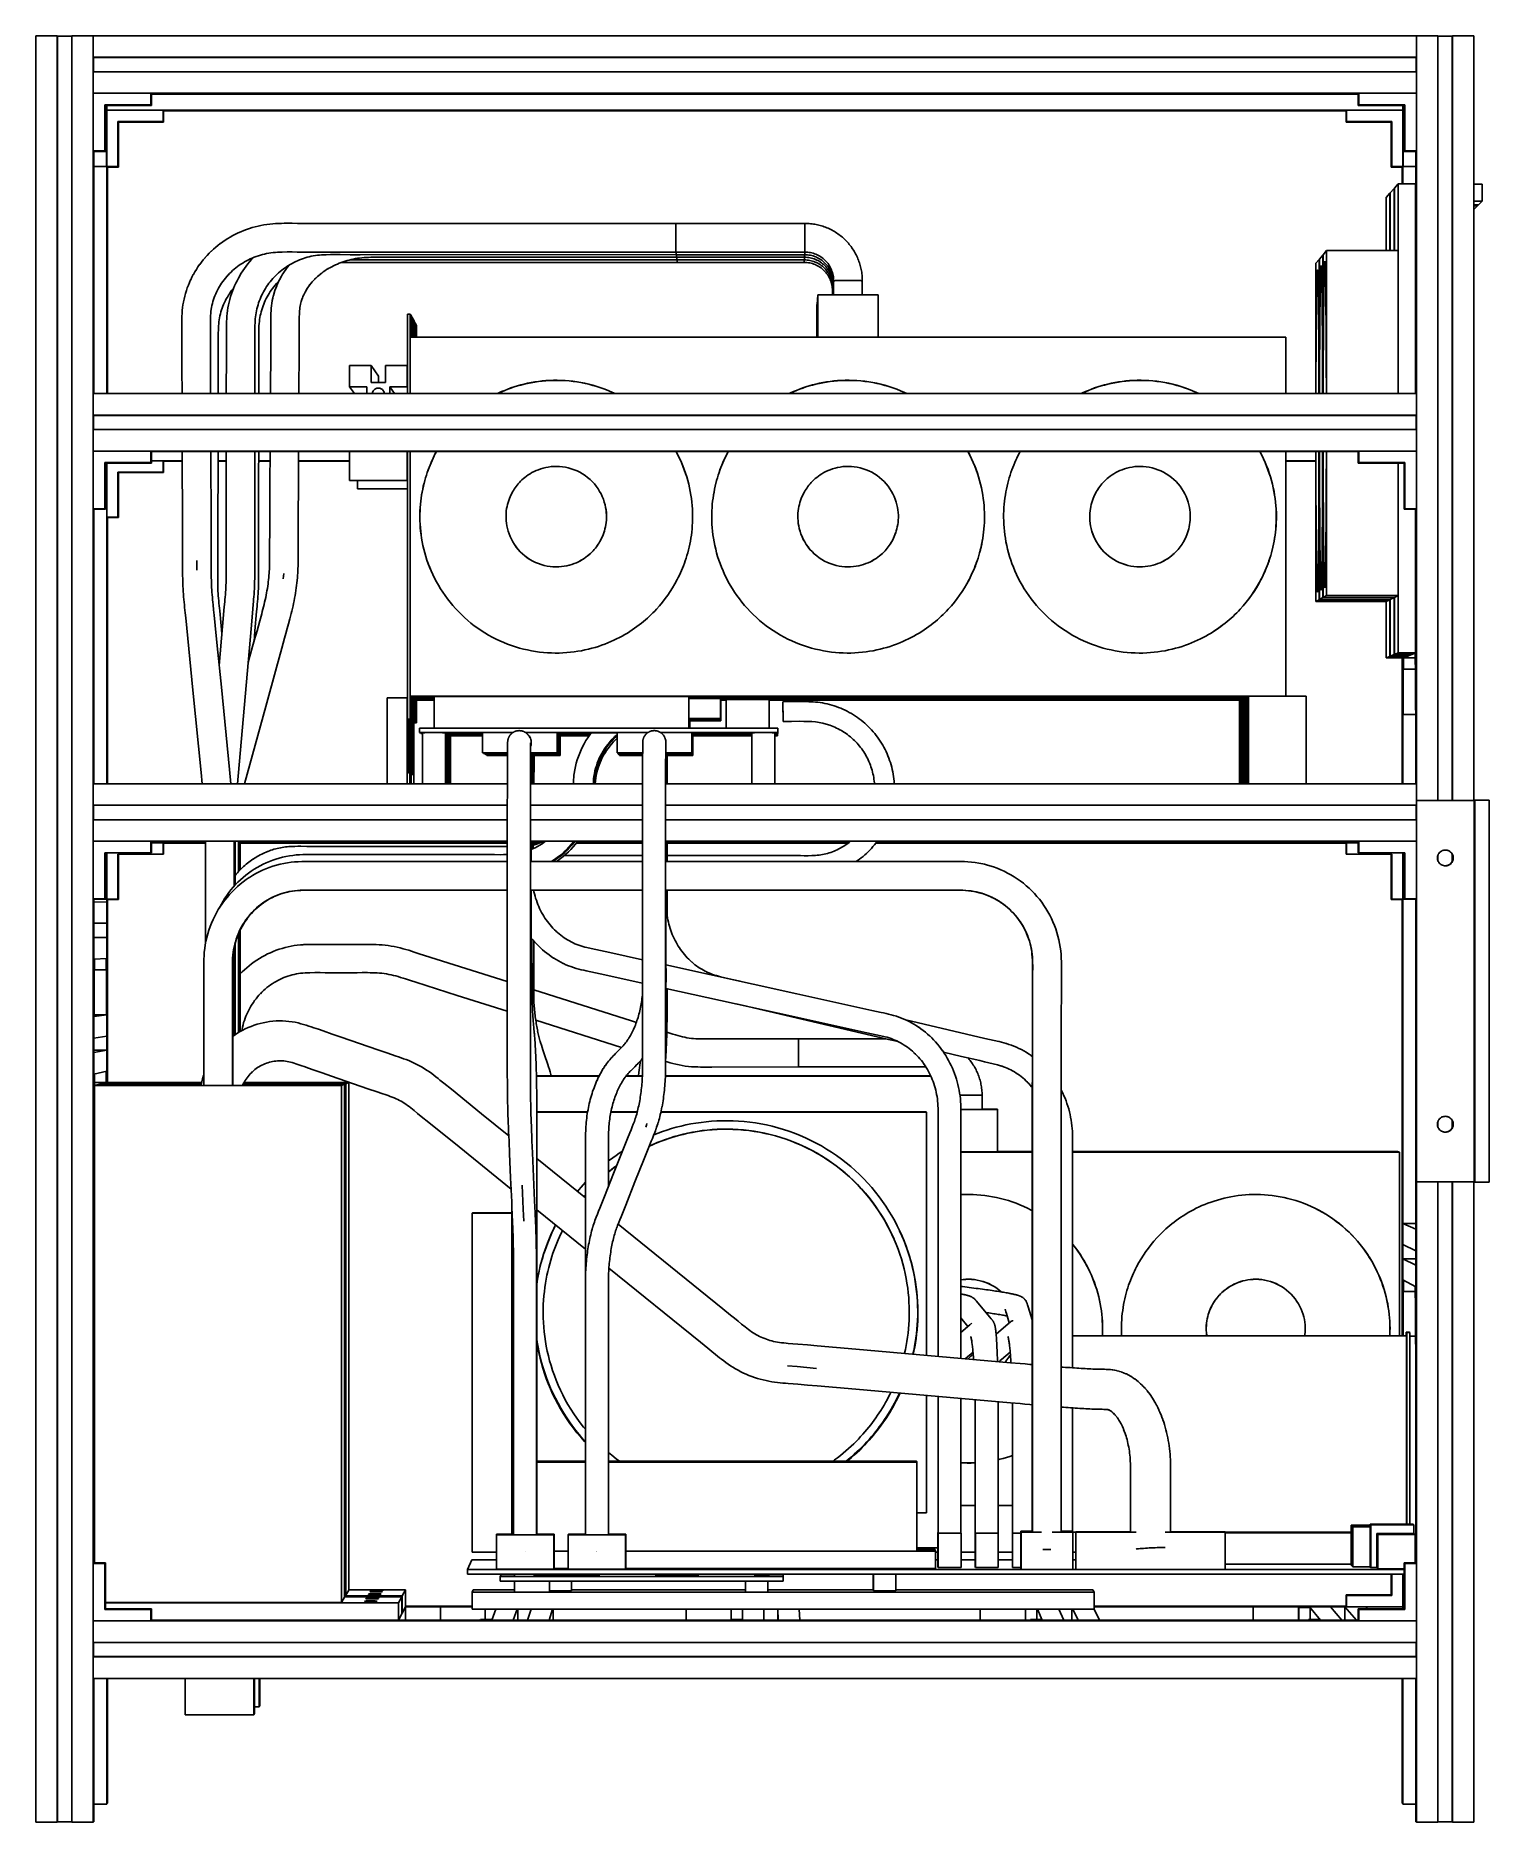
# Model space of a CAD drawing. Header units: millimetres. Extents: x -253 to 258, y -315 to 312.
import ezdxf

# ---------------------------------------------------------------- set-up
doc = ezdxf.new("R2010")
doc.units = ezdxf.units.MM
doc.layers.add('SKETCH', color=5, linetype='Continuous')
doc.layers.add('VISIBLE', color=7, linetype='Continuous')

msp = doc.modelspace()

# ---------------------------------------------------------------- linework, layer by layer
at = {"layer": 'SKETCH', "flags": 128}
for points in [[(-80.74, -220.42), (-80.74, -220.42), (-80.74, -220.42)], [(-55.51, -220.42), (-55.51, -220.42), (-55.5, -220.42)]]:
    msp.add_lwpolyline(points, dxfattribs=at)
at = {"layer": 'VISIBLE'}
for p, q in [((-252.72, -315.39), (-252.72, 312.36)), ((-252.72, 312.36), (-245.14, 312.36)), ((-245.14, -315.39), (-245.14, 312.36)), ((-245.14, 312.36), (-245.06, 312.26)), ((-245.06, -315.29), (-245.06, 312.26)), ((-245.06, 312.26), (-240.08, 312.26)), ((-240.08, -315.39), (-240.08, 312.36)), ((-240.08, 312.36), (240.08, 312.36)), ((-232.5, -315.39), (-232.5, 312.36)), ((232.5, -315.39), (232.5, 312.36)), ((240.08, 43.68), (240.08, 312.36)), ((240.08, 312.26), (245.06, 312.26)), ((245.06, 312.26), (245.14, 312.36)), ((245.06, 43.68), (245.06, 312.26)), ((245.14, 43.68), (245.14, 312.36)), ((245.14, 312.36), (252.72, 312.36)), ((252.72, 43.68), (252.72, 312.36)), ((-232.5, 304.78), (-232.43, 304.68)), ((-232.5, 304.78), (232.5, 304.78)), ((-232.43, 299.72), (-232.43, 304.68)), ((-232.43, 304.68), (232.43, 304.68)), ((232.43, 304.68), (232.5, 304.78)), ((232.43, 299.72), (232.43, 304.68)), ((-232.5, 299.72), (232.5, 299.72)), ((-232.5, 292.14), (232.5, 292.14)), ((-212.28, 288.1), (-212.28, 292.14)), ((-212.28, 292.14), (-212.07, 291.85)), ((-212.2, 292.03), (212.2, 292.03)), ((-212.15, 291.96), (212.15, 291.96)), ((-212.07, 287.81), (-212.07, 291.85)), ((-212.07, 291.85), (212.07, 291.85)), ((212.07, 291.85), (212.28, 292.14)), ((212.07, 287.81), (212.07, 291.85)), ((212.28, 288.1), (212.28, 292.14)), ((-228.46, 271.92), (-228.46, 288.1)), ((-228.46, 288.1), (-228.23, 287.81)), ((-228.46, 288.1), (-212.28, 288.1)), ((-228.23, 271.65), (-228.23, 287.81)), ((-228.23, 287.81), (-212.07, 287.81)), ((-228.23, 286.77), (-227.78, 286.21)), ((-228.23, 286.49), (-228, 286.49)), ((-228.23, 282.53), (-228, 282.53)), ((-228, 282.53), (-228, 286.49)), ((-228, 282.53), (-227.82, 282.3)), ((-227.78, 186.61), (-227.78, 287.81)), ((-227.78, 286.21), (227.78, 286.21)), ((-212.28, 288.1), (-212.07, 287.81)), ((-207.97, 282.25), (-207.97, 286.21)), ((-207.97, 286.21), (-207.77, 285.93)), ((-207.9, 286.1), (207.9, 286.1)), ((-207.84, 286.03), (207.84, 286.03)), ((-207.77, 281.97), (-207.77, 285.93)), ((-207.77, 285.93), (207.77, 285.93)), ((207.77, 285.93), (207.97, 286.21)), ((207.77, 281.97), (207.77, 285.93)), ((207.97, 282.25), (207.97, 286.21)), ((212.07, 287.81), (212.28, 288.1)), ((212.07, 287.81), (228.23, 287.81)), ((212.28, 288.1), (228.46, 288.1)), ((227.78, 260.37), (227.78, 287.81)), ((227.78, 286.21), (228.23, 286.77)), ((227.82, 282.3), (228, 282.53)), ((228, 282.53), (228, 286.49)), ((228, 286.49), (228.23, 286.49)), ((228, 282.53), (228.23, 282.53)), ((228.23, 287.81), (228.46, 288.1)), ((228.23, 271.65), (228.23, 287.81)), ((228.46, 271.92), (228.46, 288.1)), ((-228.23, 282.3), (-227.82, 282.3)), ((-227.82, 266.46), (-227.82, 282.3)), ((-223.82, 266.4), (-223.82, 282.25)), ((-223.82, 282.25), (-223.6, 281.97)), ((-223.82, 282.25), (-207.97, 282.25)), ((-223.6, 266.14), (-223.6, 281.97)), ((-223.6, 281.97), (-207.77, 281.97)), ((-207.97, 282.25), (-207.77, 281.97)), ((207.77, 281.97), (207.97, 282.25)), ((207.77, 281.97), (223.6, 281.97)), ((207.97, 282.25), (223.82, 282.25)), ((223.6, 281.97), (223.82, 282.25)), ((223.6, 266.14), (223.6, 281.97)), ((223.82, 266.4), (223.82, 282.25)), ((227.82, 266.46), (227.82, 282.3)), ((227.82, 282.3), (228.23, 282.3)), ((-232.5, 271.92), (-232.22, 271.59)), ((-232.5, 271.92), (-228.46, 271.92)), ((-232.41, 186.61), (-232.41, 271.82)), ((-232.35, 186.61), (-232.35, 271.75)), ((-232.26, 186.61), (-232.26, 271.65)), ((-232.26, 271.65), (-228.23, 271.65)), ((-232.26, 271.59), (-232.22, 271.59)), ((-232.22, 271.59), (-232.22, 271.65)), ((-228.46, 271.92), (-228.23, 271.65)), ((228.23, 271.65), (228.46, 271.92)), ((228.23, 271.65), (232.26, 271.65)), ((228.46, 271.92), (232.5, 271.92)), ((232.22, 271.59), (232.5, 271.92)), ((232.22, 271.59), (232.22, 271.65)), ((232.22, 271.59), (232.26, 271.59)), ((232.26, 186.61), (232.26, 271.65)), ((232.35, 186.61), (232.35, 271.75)), ((232.41, 186.61), (232.41, 271.82)), ((-232.26, 266.46), (-227.82, 266.46)), ((-232.26, 266.4), (-223.82, 266.4)), ((-227.82, 266.46), (-227.55, 266.14)), ((-227.69, 186.61), (-227.69, 266.3)), ((-227.64, 186.61), (-227.64, 266.24)), ((-227.55, 186.61), (-227.55, 266.14)), ((-227.55, 266.14), (-223.6, 266.14)), ((-223.82, 266.4), (-223.6, 266.14)), ((223.6, 266.14), (223.82, 266.4)), ((223.6, 266.14), (227.55, 266.14)), ((223.82, 266.4), (232.26, 266.4)), ((227.55, 266.14), (227.82, 266.46)), ((227.55, 260.37), (227.55, 266.14)), ((227.64, 260.37), (227.64, 266.24)), ((227.69, 260.37), (227.69, 266.3)), ((227.82, 266.46), (232.26, 266.46)), ((223.33, 257.13), (224.67, 258.68)), ((224.67, 236.85), (224.67, 258.68)), ((224.67, 258.68), (224.79, 258.68)), ((224.79, 258.81), (226.15, 260.37)), ((224.79, 236.85), (224.79, 258.81)), ((226.15, 186.61), (226.15, 260.37)), ((226.15, 260.37), (232.21, 260.37)), ((232.21, 186.61), (232.21, 260.37)), ((232.21, 260.24), (232.26, 260.24)), ((252.72, 260.24), (255.6, 260.24)), ((255.6, 254.19), (255.6, 260.24)), ((221.89, 255.47), (223.22, 257)), ((221.89, 236.85), (221.89, 255.47)), ((223.22, 236.85), (223.22, 257)), ((223.22, 257), (223.33, 257)), ((223.33, 236.85), (223.33, 257.13)), ((232.21, 257.21), (232.26, 257.21)), ((232.21, 257.04), (232.26, 257.11)), ((252.72, 254.19), (255.6, 254.19)), ((252.72, 252.91), (254.32, 252.91)), ((252.72, 251.32), (253.93, 252.53)), ((252.72, 252.53), (253.93, 252.53)), ((253.93, 252.53), (253.93, 252.91)), ((254.32, 252.91), (255.6, 254.19)), ((-177.63, 244.6), (-176.63, 244.92)), ((-176.63, 244.92), (-175.61, 245.2)), ((-175.61, 245.2), (-174.58, 245.46)), ((-174.58, 245.46), (-173.55, 245.69)), ((-173.55, 245.69), (-172.51, 245.88)), ((-172.51, 245.88), (-171.48, 246.04)), ((-171.48, 246.04), (-170.44, 246.16)), ((-170.44, 246.16), (-169.42, 246.26)), ((-169.42, 246.26), (-168.4, 246.33)), ((-168.4, 246.33), (-167.39, 246.38)), ((-167.39, 246.38), (-166.4, 246.42)), ((-166.4, 246.42), (-165.43, 246.44)), ((-165.43, 246.44), (-164.47, 246.45)), ((-164.47, 246.45), (-162.58, 246.44)), ((-162.58, 246.44), (-160.74, 246.43)), ((-160.74, 246.43), (-158.92, 246.42)), ((-158.92, 246.42), (-155.29, 246.42)), ((-155.29, 246.42), (-151.64, 246.42)), ((-151.64, 246.42), (-144.35, 246.42)), ((-144.35, 246.42), (-27.7, 246.42)), ((-27.71, 246.39), (-27.7, 246.42)), ((-27.71, 246.39), (-27.7, 246.42)), ((-27.71, 246.39), (-27.7, 246.42)), ((-27.71, 246.28), (-27.71, 246.39)), ((-27.71, 246.29), (-27.71, 246.38)), ((-27.71, 246.38), (-27.71, 246.38)), ((-27.71, 246.28), (-27.71, 246.29)), ((-27.71, 246.1), (-27.71, 246.28)), ((-27.71, 246.15), (-27.71, 246.25)), ((-27.71, 246.12), (-27.71, 246.15)), ((-27.71, 245.86), (-27.71, 246.1)), ((-27.71, 245.97), (-27.71, 246.05)), ((-27.71, 245.9), (-27.71, 245.97)), ((-27.71, 245.56), (-27.71, 245.86)), ((-27.71, 245.75), (-27.71, 245.81)), ((-27.71, 245.63), (-27.71, 245.75)), ((-27.71, 245.22), (-27.71, 245.56)), ((-27.71, 245.48), (-27.71, 245.52)), ((-27.71, 245.3), (-27.71, 245.48)), ((-27.71, 244.85), (-27.71, 245.22)), ((-27.71, 245.17), (-27.71, 245.2)), ((-27.71, 244.93), (-27.71, 245.17)), ((-27.71, 244.45), (-27.71, 244.85)), ((-27.71, 244.83), (-27.71, 244.84)), ((-27.71, 244.5), (-27.71, 244.83)), ((-27.7, 246.42), (-27.7, 246.42)), ((-27.7, 246.42), (17.63, 246.42)), ((17.63, 246.42), (17.63, 246.39)), ((17.63, 246.42), (18.12, 246.41)), ((17.63, 246.39), (17.63, 246.28)), ((17.63, 246.28), (17.63, 246.1)), ((17.63, 246.1), (17.63, 245.86)), ((17.63, 245.86), (17.63, 245.56)), ((17.63, 245.56), (17.63, 245.22)), ((17.63, 245.22), (17.63, 244.85)), ((17.63, 244.85), (17.63, 244.45)), ((18.12, 246.41), (18.62, 246.4)), ((18.62, 246.4), (19.11, 246.37)), ((19.11, 246.37), (19.61, 246.32)), ((19.61, 246.32), (20.1, 246.27)), ((20.1, 246.27), (20.59, 246.2)), ((20.59, 246.2), (21.07, 246.12)), ((21.07, 246.12), (21.56, 246.03)), ((21.56, 246.03), (22.04, 245.93)), ((22.04, 245.93), (22.53, 245.82)), ((22.53, 245.82), (23, 245.69)), ((23, 245.69), (23.48, 245.55)), ((23.48, 245.55), (23.95, 245.4)), ((23.95, 245.4), (24.42, 245.24)), ((24.42, 245.24), (24.88, 245.07)), ((24.88, 245.07), (25.34, 244.89)), ((25.34, 244.89), (25.8, 244.69)), ((232.21, 249.47), (232.26, 249.53)), ((-189.46, 238.02), (-188.66, 238.68)), ((-188.66, 238.68), (-187.84, 239.31)), ((-187.84, 239.31), (-187.82, 239.32)), ((-187.82, 239.32), (-186.98, 239.93)), ((-186.98, 239.93), (-186.12, 240.52)), ((-186.12, 240.52), (-185.24, 241.08)), ((-185.24, 241.08), (-184.34, 241.61)), ((-184.34, 241.61), (-184.33, 241.62)), ((-184.33, 241.62), (-183.41, 242.13)), ((-183.41, 242.13), (-182.49, 242.61)), ((-182.49, 242.61), (-181.54, 243.06)), ((-181.54, 243.06), (-180.59, 243.49)), ((-180.59, 243.49), (-179.62, 243.88)), ((-179.62, 243.88), (-178.64, 244.25)), ((-178.64, 244.25), (-177.64, 244.6)), ((-177.64, 244.6), (-177.63, 244.6)), ((-27.71, 244.24), (-27.71, 244.45)), ((-27.71, 244.05), (-27.71, 244.45)), ((-27.71, 244.45), (-27.71, 244.45)), ((-27.71, 243.65), (-27.71, 244.05)), ((-27.71, 244.04), (-27.71, 244.05)), ((-27.71, 243.94), (-27.71, 244.04)), ((-27.71, 243.24), (-27.71, 243.65)), ((-27.71, 243.61), (-27.71, 243.63)), ((-27.71, 243.49), (-27.71, 243.61)), ((-27.71, 242.85), (-27.71, 243.24)), ((-27.71, 243.16), (-27.71, 243.2)), ((-27.71, 243.04), (-27.71, 243.16)), ((-27.71, 242.47), (-27.71, 242.85)), ((-27.71, 242.69), (-27.71, 242.76)), ((-27.71, 242.6), (-27.71, 242.69)), ((-27.71, 242.11), (-27.71, 242.47)), ((-27.71, 242.2), (-27.71, 242.28)), ((-27.71, 242.17), (-27.71, 242.2)), ((-27.71, 241.77), (-27.71, 242.11)), ((-27.71, 241.44), (-27.71, 241.77)), ((-27.71, 241.71), (-27.71, 241.73)), ((-27.71, 241.66), (-27.71, 241.71)), ((-27.71, 241.44), (-27.71, 241.12)), ((-27.71, 241.22), (-27.71, 241.28)), ((-27.71, 241.22), (-27.71, 241.18)), ((-27.71, 241.12), (-27.71, 240.77)), ((-27.71, 240.77), (-27.71, 240.41)), ((-27.71, 240.76), (-27.71, 240.73)), ((-27.71, 240.73), (-27.71, 240.62)), ((-27.71, 240.41), (-27.71, 240.03)), ((-27.71, 240.33), (-27.71, 240.24)), ((-27.71, 240.24), (-27.71, 240.14)), ((-27.71, 240.03), (-27.71, 239.64)), ((-27.71, 239.88), (-27.71, 239.76)), ((-27.71, 239.76), (-27.71, 239.7)), ((-27.71, 239.64), (-27.71, 239.23)), ((-27.71, 239.46), (-27.71, 239.3)), ((-27.71, 239.3), (-27.71, 239.26)), ((-27.71, 239.23), (-27.71, 238.82)), ((-27.71, 239.07), (-27.71, 238.86)), ((-27.71, 238.86), (-27.71, 238.83)), ((-27.71, 238.82), (-27.71, 238.41)), ((-27.71, 238.66), (-27.71, 238.45)), ((17.63, 244.45), (17.63, 244.05)), ((17.63, 244.05), (17.63, 243.65)), ((17.63, 243.65), (17.63, 243.24)), ((17.63, 243.24), (17.63, 242.85)), ((17.63, 242.85), (17.63, 242.47)), ((17.63, 242.47), (17.63, 242.11)), ((17.63, 242.11), (17.63, 241.77)), ((17.63, 241.77), (17.63, 241.44)), ((17.63, 241.12), (17.63, 241.44)), ((17.63, 240.77), (17.63, 241.12)), ((17.63, 240.41), (17.63, 240.77)), ((17.63, 240.03), (17.63, 240.41)), ((17.63, 239.64), (17.63, 240.03)), ((17.63, 239.23), (17.63, 239.64)), ((17.63, 238.82), (17.63, 239.23)), ((17.63, 238.41), (17.63, 238.82)), ((25.8, 244.69), (26.24, 244.49)), ((26.24, 244.49), (26.69, 244.27)), ((26.69, 244.27), (27.13, 244.04)), ((27.13, 244.04), (27.56, 243.8)), ((27.56, 243.8), (27.99, 243.55)), ((27.99, 243.55), (28.41, 243.29)), ((28.41, 243.29), (28.82, 243.02)), ((28.82, 243.02), (29.23, 242.74)), ((29.23, 242.74), (29.63, 242.45)), ((29.63, 242.45), (30.03, 242.16)), ((30.03, 242.16), (30.41, 241.85)), ((30.41, 241.85), (30.79, 241.53)), ((30.79, 241.53), (31.16, 241.2)), ((31.16, 241.2), (31.52, 240.86)), ((31.52, 240.86), (31.88, 240.52)), ((31.88, 240.52), (32.22, 240.16)), ((32.22, 240.16), (32.56, 239.8)), ((32.56, 239.8), (32.89, 239.43)), ((32.89, 239.43), (33.21, 239.05)), ((33.21, 239.05), (33.51, 238.67)), ((33.51, 238.67), (33.81, 238.27)), ((232.21, 244.71), (232.26, 244.71)), ((232.21, 244.42), (232.26, 244.48)), ((-195.1, 231.96), (-194.49, 232.78)), ((-194.49, 232.78), (-193.85, 233.58)), ((-193.85, 233.58), (-193.18, 234.37)), ((-193.18, 234.37), (-193.16, 234.39)), ((-193.16, 234.39), (-192.47, 235.16)), ((-192.47, 235.16), (-191.76, 235.9)), ((-191.76, 235.9), (-191.02, 236.62)), ((-191.02, 236.62), (-191, 236.64)), ((-191, 236.64), (-190.25, 237.34)), ((-190.25, 237.34), (-189.46, 238.02)), ((-180.61, 232.09), (-179.97, 232.49)), ((-179.97, 232.49), (-179.32, 232.88)), ((-179.32, 232.88), (-178.66, 233.24)), ((-178.66, 233.24), (-177.99, 233.59)), ((-178.17, 232.18), (-177.53, 232.96)), ((-177.99, 233.59), (-177.31, 233.92)), ((-177.53, 232.96), (-176.87, 233.72)), ((-177.31, 233.92), (-176.62, 234.23)), ((-176.87, 233.72), (-176.86, 233.73)), ((-176.86, 233.73), (-176.28, 234.37)), ((-176.62, 234.23), (-175.91, 234.52)), ((-175.91, 234.52), (-175.2, 234.78)), ((-175.2, 234.78), (-174.48, 235.03)), ((-174.48, 235.03), (-173.76, 235.26)), ((-173.76, 235.26), (-173.03, 235.46)), ((-173.03, 235.46), (-172.3, 235.65)), ((-172.3, 235.65), (-171.57, 235.81)), ((-171.57, 235.81), (-170.82, 235.95)), ((-171.57, 235.81), (-171.57, 235.81)), ((-170.82, 235.95), (-170.06, 236.06)), ((-170.06, 236.06), (-169.28, 236.16)), ((-169.28, 236.16), (-168.5, 236.23)), ((-168.5, 236.23), (-167.7, 236.28)), ((-167.7, 236.28), (-166.88, 236.32)), ((-166.88, 236.32), (-166.05, 236.35)), ((-166.05, 236.35), (-164.34, 236.37)), ((-164.34, 236.37), (-162.58, 236.37)), ((-163.27, 232), (-162.64, 232.36)), ((-162.64, 232.36), (-162, 232.69)), ((-162.58, 236.37), (-160.78, 236.35)), ((-162, 232.69), (-161.35, 233.01)), ((-161.35, 233.01), (-160.69, 233.31)), ((-160.78, 236.35), (-158.95, 236.34)), ((-160.69, 233.31), (-160.02, 233.59)), ((-160.02, 233.59), (-159.35, 233.85)), ((-159.35, 233.85), (-158.66, 234.09)), ((-158.95, 236.34), (-144.35, 236.35)), ((-158.66, 234.09), (-157.97, 234.31)), ((-157.97, 234.31), (-157.28, 234.51)), ((-157.28, 234.51), (-156.58, 234.69)), ((-156.58, 234.69), (-155.87, 234.86)), ((-155.87, 234.86), (-155.16, 235)), ((-155.16, 235), (-154.45, 235.12)), ((-154.45, 235.12), (-153.72, 235.22)), ((-153.72, 235.22), (-152.98, 235.3)), ((-152.98, 235.3), (-152.23, 235.35)), ((-152.23, 235.35), (-151.47, 235.4)), ((-151.47, 235.4), (-150.69, 235.42)), ((-150.69, 235.42), (-149.08, 235.45)), ((-149.08, 235.45), (-147.41, 235.44)), ((-147.41, 235.44), (-145.7, 235.43)), ((-146.72, 232.14), (-146.04, 232.42)), ((-146.05, 232.42), (-145.41, 232.66)), ((-146.04, 232.42), (-146.04, 232.42)), ((-145.7, 235.43), (-142.22, 235.42)), ((-145.41, 232.66), (-144.71, 232.91)), ((-145.32, 232.7), (-141.61, 232.7)), ((-144.71, 232.91), (-144, 233.14)), ((-144.35, 236.35), (-27.7, 236.35)), ((-144, 233.14), (-143.29, 233.36)), ((-143.29, 233.36), (-142.57, 233.55)), ((-142.57, 233.55), (-141.84, 233.73)), ((-142.35, 233.6), (-141.18, 233.6)), ((-142.22, 235.42), (-138.74, 235.42)), ((-141.84, 233.73), (-141.11, 233.89)), ((-141.61, 232.7), (-27.28, 232.7)), ((-141.18, 233.6), (-137.72, 233.6)), ((-141.11, 233.89), (-140.37, 234.03)), ((-140.37, 234.03), (-139.63, 234.15)), ((-139.63, 234.15), (-138.88, 234.25)), ((-138.88, 234.25), (-138.12, 234.33)), ((-138.74, 235.42), (-27.6, 235.43)), ((-138.12, 234.33), (-137.34, 234.4)), ((-137.72, 233.6), (-27.38, 233.6)), ((-137.34, 234.4), (-136.56, 234.45)), ((-136.56, 234.45), (-135.76, 234.48)), ((-135.76, 234.48), (-134.95, 234.51)), ((-134.95, 234.51), (-133.29, 234.53)), ((-133.29, 234.53), (-131.58, 234.53)), ((-131.58, 234.53), (-129.84, 234.51)), ((-129.84, 234.51), (-128.07, 234.51)), ((-128.07, 234.51), (-126.3, 234.51)), ((-126.3, 234.51), (-112.18, 234.51)), ((-112.18, 234.51), (-83.95, 234.51)), ((-83.95, 234.51), (-27.49, 234.51)), ((-27.71, 238.45), (-27.71, 238.43)), ((-27.71, 238.41), (-27.71, 238.01)), ((-27.71, 238.26), (-27.71, 238.06)), ((-27.71, 238.06), (-27.71, 238.04)), ((-27.71, 238.01), (-27.71, 237.63)), ((-27.71, 237.89), (-27.71, 237.71)), ((-27.71, 237.71), (-27.71, 237.67)), ((-27.71, 237.63), (-27.71, 237.28)), ((-27.71, 237.54), (-27.71, 237.39)), ((-27.71, 237.39), (-27.71, 237.33)), ((-27.71, 237.28), (-27.71, 236.97)), ((-27.71, 237.21), (-27.71, 237.1)), ((-27.71, 237.1), (-27.71, 237.03)), ((-27.71, 236.97), (-27.71, 236.71)), ((-27.71, 236.93), (-27.71, 236.86)), ((-27.71, 236.86), (-27.71, 236.76)), ((-27.71, 236.71), (-27.71, 236.52)), ((-27.71, 236.69), (-27.71, 236.67)), ((-27.71, 236.67), (-27.71, 236.52)), ((-27.71, 236.52), (-27.71, 236.52)), ((-27.71, 236.52), (-27.71, 236.39)), ((-27.71, 236.51), (-27.71, 236.41)), ((-27.71, 236.41), (-27.71, 236.4)), ((-27.71, 236.39), (-27.7, 236.35)), ((-27.71, 236.38), (-27.7, 236.36)), ((-27.7, 236.36), (-27.7, 236.35)), ((-27.7, 236.35), (17.63, 236.35)), ((-27.6, 236.35), (-27.6, 236.04)), ((-27.6, 236.28), (-27.6, 236.17)), ((-27.6, 236.17), (-27.6, 236.1)), ((-27.6, 236.04), (-27.6, 235.79)), ((-27.6, 236), (-27.6, 235.93)), ((-27.6, 235.93), (-27.6, 235.84)), ((-27.6, 235.79), (-27.6, 235.59)), ((-27.6, 235.77), (-27.6, 235.74)), ((-27.6, 235.74), (-27.6, 235.6)), ((-27.6, 235.59), (-27.6, 235.59)), ((-27.6, 235.59), (-27.6, 235.49)), ((-27.6, 235.59), (-27.6, 235.47)), ((-27.6, 235.49), (-27.6, 235.48)), ((-27.6, 235.47), (-27.6, 235.42)), ((-27.6, 235.46), (-27.6, 235.43)), ((-27.6, 235.43), (-27.6, 235.43)), ((-27.6, 235.42), (17.56, 235.42)), ((-27.49, 235.42), (-27.49, 235.4)), ((-27.49, 235.42), (-27.49, 235.12)), ((-27.49, 235.4), (-27.49, 235.14)), ((-27.49, 235.14), (-27.49, 235.13)), ((-27.49, 235.12), (-27.49, 234.87)), ((-27.49, 235.09), (-27.49, 234.92)), ((-27.49, 234.92), (-27.49, 234.89)), ((-27.49, 234.87), (-27.49, 234.68)), ((-27.49, 234.83), (-27.49, 234.75)), ((-27.49, 234.75), (-27.49, 234.71)), ((-27.49, 234.68), (-27.49, 234.55)), ((-27.49, 234.66), (-27.49, 234.62)), ((-27.49, 234.62), (-27.49, 234.58)), ((-27.49, 234.55), (-27.49, 234.54)), ((-27.49, 234.55), (-27.49, 234.51)), ((-27.49, 234.55), (-27.49, 234.51)), ((-27.49, 234.54), (-27.49, 234.51)), ((-27.49, 234.51), (-27.49, 234.51)), ((-27.49, 234.51), (17.49, 234.51)), ((-27.39, 234.51), (-27.39, 234.21)), ((-27.39, 234.46), (-27.39, 234.37)), ((-27.39, 234.37), (-27.39, 234.28)), ((-27.39, 234.21), (-27.39, 233.96)), ((-27.39, 234.18), (-27.39, 234.13)), ((-27.39, 234.13), (-27.39, 234.01)), ((-27.39, 233.96), (-27.38, 233.77)), ((-27.39, 233.95), (-27.39, 233.93)), ((-27.39, 233.93), (-27.38, 233.78)), ((-27.38, 233.78), (-27.38, 233.77)), ((-27.38, 233.77), (-27.38, 233.65)), ((-27.38, 233.75), (-27.38, 233.67)), ((-27.38, 233.67), (-27.38, 233.66)), ((-27.38, 233.65), (-27.38, 233.6)), ((-27.38, 233.64), (-27.38, 233.61)), ((-27.38, 233.61), (-27.38, 233.61)), ((-27.38, 233.6), (17.43, 233.6)), ((-27.28, 233.6), (-27.28, 233.31)), ((-27.28, 233.58), (-27.28, 233.53)), ((-27.28, 233.53), (-27.28, 233.37)), ((-27.28, 233.31), (-27.28, 233.06)), ((-27.28, 233.3), (-27.28, 233.28)), ((-27.28, 233.28), (-27.28, 233.07)), ((-27.28, 233.07), (-27.28, 233.06)), ((-27.28, 233.06), (-27.28, 232.86)), ((-27.28, 233.02), (-27.28, 232.91)), ((-27.28, 232.91), (-27.28, 232.89)), ((-27.28, 232.86), (-27.28, 232.74)), ((-27.28, 232.84), (-27.28, 232.79)), ((-27.28, 232.79), (-27.28, 232.77)), ((-27.28, 232.74), (-27.28, 232.72)), ((-27.28, 232.74), (-27.28, 232.7)), ((-27.28, 232.72), (-27.28, 232.71)), ((-27.28, 232.7), (-27.28, 232.7)), ((-27.28, 232.7), (-27.28, 232.7)), ((-27.28, 232.7), (17.36, 232.7)), ((17.36, 233.31), (17.36, 233.6)), ((17.36, 233.06), (17.36, 233.31)), ((17.36, 232.86), (17.36, 233.06)), ((17.36, 232.74), (17.36, 232.86)), ((17.36, 232.7), (17.36, 232.74)), ((17.36, 232.7), (17.84, 232.69)), ((17.43, 234.21), (17.43, 234.51)), ((17.43, 233.96), (17.43, 234.21)), ((17.43, 233.77), (17.43, 233.96)), ((17.43, 233.65), (17.43, 233.77)), ((17.43, 233.6), (17.43, 233.65)), ((17.43, 233.6), (17.91, 233.59)), ((17.49, 234.87), (17.5, 235.12)), ((17.49, 234.68), (17.49, 234.87)), ((17.49, 234.55), (17.49, 234.68)), ((17.49, 234.51), (17.49, 234.55)), ((17.49, 234.51), (17.98, 234.5)), ((17.5, 235.12), (17.5, 235.42)), ((17.56, 236.04), (17.56, 236.35)), ((17.56, 235.79), (17.56, 236.04)), ((17.56, 235.59), (17.56, 235.79)), ((17.56, 235.47), (17.56, 235.59)), ((17.56, 235.42), (17.56, 235.47)), ((17.56, 235.42), (18.05, 235.41)), ((17.63, 238.01), (17.63, 238.41)), ((17.63, 237.63), (17.63, 238.01)), ((17.63, 237.28), (17.63, 237.63)), ((17.63, 236.97), (17.63, 237.28)), ((17.63, 236.71), (17.63, 236.97)), ((17.63, 236.52), (17.63, 236.71)), ((17.63, 236.39), (17.63, 236.52)), ((17.63, 236.35), (17.63, 236.39)), ((17.63, 236.35), (18.12, 236.33)), ((17.84, 232.69), (18.33, 232.65)), ((17.91, 233.59), (18.4, 233.55)), ((17.98, 234.5), (18.47, 234.46)), ((18.05, 235.41), (18.54, 235.37)), ((18.12, 236.33), (18.62, 236.3)), ((18.33, 232.65), (18.81, 232.59)), ((18.4, 233.55), (18.89, 233.49)), ((18.47, 234.46), (18.96, 234.4)), ((18.54, 235.37), (19.03, 235.31)), ((18.62, 236.3), (19.11, 236.24)), ((18.81, 232.59), (19.29, 232.51)), ((18.89, 233.49), (19.37, 233.41)), ((18.96, 234.4), (19.44, 234.32)), ((19.03, 235.31), (19.52, 235.23)), ((19.11, 236.24), (19.6, 236.15)), ((19.29, 232.51), (19.77, 232.4)), ((19.37, 233.41), (19.84, 233.3)), ((19.44, 234.32), (19.92, 234.21)), ((19.52, 235.23), (20, 235.12)), ((19.6, 236.15), (20.08, 236.04)), ((19.77, 232.4), (20.24, 232.27)), ((19.84, 233.3), (20.32, 233.17)), ((19.92, 234.21), (20.39, 234.08)), ((20, 235.12), (20.47, 234.99)), ((20.08, 236.04), (20.55, 235.91)), ((20.24, 232.27), (20.7, 232.12)), ((20.32, 233.17), (20.78, 233.02)), ((20.39, 234.08), (20.86, 233.92)), ((20.47, 234.99), (20.94, 234.84)), ((20.55, 235.91), (21.02, 235.76)), ((20.78, 233.02), (21.24, 232.84)), ((20.86, 233.92), (21.32, 233.75)), ((20.94, 234.84), (21.4, 234.66)), ((21.02, 235.76), (21.49, 235.58)), ((21.24, 232.84), (21.68, 232.64)), ((21.32, 233.75), (21.77, 233.55)), ((21.4, 234.66), (21.85, 234.46)), ((21.49, 235.58), (21.94, 235.38)), ((21.68, 232.64), (22.12, 232.42)), ((21.77, 233.55), (22.21, 233.33)), ((21.85, 234.46), (22.29, 234.24)), ((21.94, 235.38), (22.38, 235.16)), ((22.12, 232.42), (22.54, 232.18)), ((22.21, 233.33), (22.63, 233.09)), ((22.29, 234.24), (22.72, 234)), ((22.38, 235.16), (22.81, 234.91)), ((22.63, 233.09), (23.05, 232.82)), ((22.72, 234), (23.14, 233.73)), ((22.81, 234.91), (23.23, 234.65)), ((23.05, 232.82), (23.45, 232.54)), ((23.14, 233.73), (23.54, 233.45)), ((23.23, 234.65), (23.63, 234.36)), ((23.45, 232.54), (23.83, 232.24)), ((23.54, 233.45), (23.93, 233.14)), ((23.63, 234.36), (24.02, 234.06)), ((23.93, 233.14), (24.3, 232.82)), ((24.02, 234.06), (24.4, 233.74)), ((24.3, 232.82), (24.66, 232.48)), ((24.4, 233.74), (24.75, 233.39)), ((24.66, 232.48), (25, 232.13)), ((24.75, 233.39), (25.09, 233.04)), ((25.09, 233.04), (25.42, 232.66)), ((25.42, 232.66), (25.72, 232.27)), ((25.72, 232.27), (26.01, 231.87)), ((33.81, 238.27), (34.1, 237.87)), ((34.1, 237.87), (34.38, 237.47)), ((34.38, 237.47), (34.65, 237.05)), ((34.65, 237.05), (34.91, 236.63)), ((34.91, 236.63), (35.16, 236.2)), ((35.16, 236.2), (35.4, 235.77)), ((35.4, 235.77), (35.63, 235.33)), ((35.63, 235.33), (35.84, 234.89)), ((35.84, 234.89), (36.05, 234.44)), ((36.05, 234.44), (36.25, 233.98)), ((36.25, 233.98), (36.43, 233.52)), ((36.43, 233.52), (36.6, 233.06)), ((36.6, 233.06), (36.76, 232.59)), ((36.76, 232.59), (36.91, 232.12)), ((197.13, 232.39), (198.31, 233.78)), ((197.13, 186.61), (197.13, 232.39)), ((198.31, 186.61), (198.31, 233.78)), ((198.31, 233.78), (198.4, 233.78)), ((198.4, 233.9), (199.6, 235.31)), ((198.4, 186.61), (198.4, 233.9)), ((199.6, 186.61), (199.6, 235.31)), ((199.6, 235.31), (199.7, 235.31)), ((199.7, 235.42), (200.91, 236.85)), ((199.7, 186.61), (199.7, 235.42)), ((200.2, 232.04), (200.21, 232.35)), ((200.21, 232.35), (200.23, 232.6)), ((200.23, 232.6), (200.25, 232.8)), ((200.25, 232.8), (200.26, 232.95)), ((200.26, 232.95), (200.28, 233.05)), ((200.28, 233.05), (200.3, 233.11)), ((200.3, 233.11), (200.31, 233.12)), ((200.31, 233.12), (200.33, 233.08)), ((200.31, 233.12), (200.33, 233.08)), ((200.33, 233.08), (200.35, 233)), ((200.33, 233.08), (200.35, 233)), ((200.35, 233), (200.36, 232.87)), ((200.36, 232.87), (200.38, 232.71)), ((200.38, 232.71), (200.39, 232.5)), ((200.39, 232.5), (200.41, 232.26)), ((200.91, 186.61), (200.91, 236.85)), ((200.91, 236.85), (226.15, 236.85)), ((232.21, 236.85), (232.26, 236.91)), ((232.21, 232.81), (232.22, 232.82)), ((232.21, 232.64), (232.22, 232.64)), ((232.21, 232.57), (232.22, 232.57)), ((232.22, 216.67), (232.22, 232.82)), ((-198.69, 225.68), (-198.27, 226.61)), ((-198.27, 226.61), (-198.26, 226.64)), ((-198.26, 226.64), (-197.81, 227.55)), ((-197.81, 227.55), (-197.33, 228.45)), ((-197.33, 228.45), (-197.31, 228.48)), ((-197.31, 228.48), (-196.81, 229.37)), ((-196.81, 229.37), (-196.27, 230.24)), ((-196.27, 230.24), (-195.71, 231.1)), ((-195.71, 231.1), (-195.7, 231.11)), ((-195.7, 231.11), (-195.11, 231.95)), ((-195.11, 231.95), (-195.1, 231.96)), ((-187.38, 225.43), (-186.96, 226.03)), ((-186.96, 226.03), (-186.52, 226.62)), ((-186.52, 226.62), (-186.06, 227.2)), ((-186.06, 227.2), (-185.58, 227.76)), ((-185.58, 227.76), (-185.1, 228.3)), ((-185.12, 228.27), (-184.61, 228.81)), ((-185.12, 228.27), (-185.12, 228.27)), ((-184.61, 228.81), (-184.08, 229.33)), ((-184.08, 229.33), (-183.53, 229.83)), ((-183.53, 229.83), (-182.97, 230.32)), ((-182.97, 230.32), (-182.39, 230.8)), ((-182.41, 225.37), (-181.97, 226.27)), ((-182.39, 230.8), (-181.8, 231.25)), ((-181.97, 226.27), (-181.5, 227.16)), ((-181.8, 231.25), (-181.19, 231.69)), ((-181.5, 227.16), (-181.01, 228.03)), ((-181.19, 231.69), (-180.59, 232.1)), ((-181.01, 228.03), (-181, 228.05)), ((-181, 228.05), (-180.48, 228.91)), ((-180.61, 232.09), (-180.61, 232.09)), ((-180.48, 228.91), (-179.94, 229.75)), ((-179.94, 229.75), (-179.37, 230.58)), ((-179.37, 230.58), (-178.78, 231.39)), ((-178.78, 231.39), (-178.17, 232.18)), ((-170.31, 225.94), (-169.86, 226.49)), ((-169.86, 226.49), (-169.38, 227.04)), ((-169.38, 227.04), (-168.9, 227.57)), ((-168.9, 227.57), (-168.39, 228.08)), ((-168.39, 228.08), (-167.88, 228.58)), ((-167.88, 228.58), (-167.34, 229.07)), ((-167.64, 225.42), (-167.26, 226.21)), ((-167.64, 225.77), (-167.31, 226.11)), ((-167.36, 229.05), (-166.82, 229.52)), ((-167.34, 229.07), (-167.34, 229.07)), ((-167.26, 226.21), (-166.86, 226.99)), ((-166.86, 226.99), (-166.83, 227.05)), ((-166.83, 227.05), (-166.4, 227.82)), ((-166.82, 229.52), (-166.26, 229.98)), ((-166.4, 227.82), (-165.94, 228.59)), ((-166.26, 229.98), (-165.68, 230.42)), ((-165.94, 228.59), (-165.87, 228.69)), ((-165.87, 228.69), (-165.39, 229.44)), ((-165.68, 230.42), (-165.1, 230.84)), ((-165.39, 229.44), (-164.87, 230.18)), ((-165.1, 230.84), (-164.5, 231.24)), ((-164.87, 230.18), (-164.34, 230.9)), ((-164.5, 231.24), (-163.89, 231.63)), ((-164.34, 230.9), (-164.27, 230.99)), ((-164.27, 230.99), (-163.7, 231.7)), ((-163.89, 231.63), (-163.27, 232)), ((-163.7, 231.7), (-163.63, 231.79)), ((-155.56, 225.85), (-155.12, 226.34)), ((-155.12, 226.34), (-154.65, 226.83)), ((-154.71, 226.77), (-154.24, 227.23)), ((-154.65, 226.83), (-154.65, 226.83)), ((-154.24, 227.23), (-153.74, 227.7)), ((-153.74, 227.7), (-153.23, 228.15)), ((-153.23, 228.15), (-152.69, 228.59)), ((-152.75, 228.55), (-152.22, 228.96)), ((-152.69, 228.59), (-152.69, 228.59)), ((-152.22, 228.96), (-151.65, 229.38)), ((-151.65, 229.38), (-151.08, 229.78)), ((-151.08, 229.78), (-150.48, 230.17)), ((-150.48, 230.17), (-149.88, 230.54)), ((-149.93, 230.51), (-149.32, 230.86)), ((-149.88, 230.54), (-149.88, 230.54)), ((-149.32, 230.86), (-148.69, 231.2)), ((-148.69, 231.2), (-148.05, 231.53)), ((-148.05, 231.53), (-147.39, 231.84)), ((-147.39, 231.84), (-146.72, 232.14)), ((20.7, 232.12), (21.15, 231.94)), ((21.15, 231.94), (21.6, 231.75)), ((21.6, 231.75), (22.03, 231.53)), ((22.03, 231.53), (22.46, 231.29)), ((22.46, 231.29), (22.87, 231.03)), ((22.54, 232.18), (22.96, 231.92)), ((22.87, 231.03), (23.27, 230.75)), ((22.96, 231.92), (23.36, 231.64)), ((23.27, 230.75), (23.65, 230.45)), ((23.36, 231.64), (23.74, 231.34)), ((23.65, 230.45), (24.02, 230.13)), ((23.74, 231.34), (24.11, 231.02)), ((23.83, 232.24), (24.21, 231.92)), ((24.02, 230.13), (24.37, 229.79)), ((24.11, 231.02), (24.47, 230.68)), ((24.21, 231.92), (24.56, 231.58)), ((24.37, 229.79), (24.71, 229.44)), ((24.47, 230.68), (24.8, 230.33)), ((24.56, 231.58), (24.9, 231.22)), ((24.71, 229.44), (25.03, 229.07)), ((24.8, 230.33), (25.12, 229.96)), ((24.9, 231.22), (25.22, 230.85)), ((25, 232.13), (25.32, 231.75)), ((25.03, 229.07), (25.33, 228.69)), ((25.12, 229.96), (25.42, 229.57)), ((25.22, 230.85), (25.52, 230.47)), ((25.32, 231.75), (25.62, 231.37)), ((25.33, 228.69), (25.61, 228.29)), ((25.42, 229.57), (25.7, 229.17)), ((25.52, 230.47), (25.8, 230.06)), ((25.61, 228.29), (25.87, 227.88)), ((25.62, 231.37), (25.91, 230.96)), ((25.7, 229.17), (25.97, 228.76)), ((25.8, 230.06), (26.07, 229.65)), ((25.87, 227.88), (26.11, 227.45)), ((25.91, 230.96), (26.17, 230.55)), ((25.97, 228.76), (26.21, 228.34)), ((26.01, 231.87), (26.27, 231.45)), ((26.07, 229.65), (26.31, 229.22)), ((26.11, 227.45), (26.32, 227.02)), ((26.17, 230.55), (26.41, 230.12)), ((26.21, 228.34), (26.43, 227.9)), ((26.27, 231.45), (26.52, 231.02)), ((26.31, 229.22), (26.53, 228.79)), ((26.32, 227.02), (26.52, 226.57)), ((26.41, 230.12), (26.63, 229.68)), ((26.43, 227.9), (26.62, 227.45)), ((26.52, 231.02), (26.74, 230.58)), ((26.52, 226.57), (26.7, 226.12)), ((26.53, 228.79), (26.73, 228.34)), ((26.62, 227.45), (26.8, 227)), ((26.63, 229.68), (26.83, 229.23)), ((26.7, 226.12), (26.85, 225.66)), ((26.73, 228.34), (26.9, 227.88)), ((26.74, 230.58), (26.94, 230.13)), ((26.8, 227), (26.95, 226.53)), ((26.83, 229.23), (27.01, 228.77)), ((26.9, 227.88), (27.06, 227.41)), ((26.94, 230.13), (27.12, 229.66)), ((26.95, 226.53), (27.08, 226.06)), ((27.01, 228.77), (27.16, 228.3)), ((27.06, 227.41), (27.19, 226.94)), ((27.08, 226.06), (27.19, 225.58)), ((27.12, 229.66), (27.27, 229.2)), ((27.16, 228.3), (27.3, 227.83)), ((27.19, 226.94), (27.3, 226.46)), ((27.27, 229.2), (27.4, 228.72)), ((27.3, 227.83), (27.4, 227.35)), ((27.3, 226.46), (27.38, 225.98)), ((27.4, 228.72), (27.51, 228.24)), ((27.4, 227.35), (27.49, 226.86)), ((27.49, 226.86), (27.55, 226.37)), ((27.51, 228.24), (27.6, 227.75)), ((27.55, 226.37), (27.58, 225.88)), ((27.6, 227.75), (27.66, 227.26)), ((27.66, 227.26), (27.69, 226.77)), ((27.69, 226.77), (27.7, 226.27)), ((27.7, 226.27), (27.74, 226.28)), ((27.7, 221.28), (27.7, 226.27)), ((27.74, 226.28), (27.86, 226.29)), ((27.86, 226.29), (28.05, 226.29)), ((28.05, 226.29), (28.3, 226.3)), ((28.3, 226.3), (28.6, 226.3)), ((28.6, 226.3), (28.95, 226.31)), ((28.95, 226.31), (29.33, 226.31)), ((29.33, 226.31), (29.73, 226.32)), ((29.73, 226.32), (30.13, 226.32)), ((30.13, 226.32), (30.54, 226.32)), ((30.54, 226.32), (30.95, 226.32)), ((30.95, 226.32), (31.34, 226.33)), ((31.34, 226.33), (31.72, 226.33)), ((31.72, 226.33), (32.08, 226.33)), ((32.08, 226.33), (32.43, 226.33)), ((32.43, 226.33), (32.75, 226.33)), ((32.75, 226.33), (33.07, 226.33)), ((33.07, 226.33), (33.42, 226.33)), ((33.42, 226.33), (33.78, 226.33)), ((33.78, 226.33), (34.16, 226.33)), ((34.16, 226.33), (34.55, 226.32)), ((34.55, 226.32), (34.96, 226.32)), ((34.96, 226.32), (35.37, 226.32)), ((35.37, 226.32), (35.77, 226.32)), ((35.77, 226.32), (36.17, 226.31)), ((36.17, 226.31), (36.54, 226.31)), ((36.54, 226.31), (36.89, 226.3)), ((36.89, 226.3), (37.19, 226.3)), ((36.91, 232.12), (37.05, 231.64)), ((37.05, 231.64), (37.18, 231.17)), ((37.18, 231.17), (37.29, 230.69)), ((37.19, 226.3), (37.44, 226.29)), ((37.29, 230.69), (37.39, 230.2)), ((37.39, 230.2), (37.48, 229.72)), ((37.44, 226.29), (37.63, 226.29)), ((37.48, 229.72), (37.56, 229.23)), ((37.56, 229.23), (37.63, 228.74)), ((37.63, 228.74), (37.68, 228.25)), ((37.63, 226.29), (37.74, 226.28)), ((37.68, 228.25), (37.72, 227.75)), ((37.72, 227.75), (37.75, 227.26)), ((37.74, 226.28), (37.78, 226.27)), ((37.75, 227.26), (37.77, 226.77)), ((37.77, 226.77), (37.78, 226.27)), ((37.78, 221.28), (37.78, 226.27)), ((197.5, 225.49), (197.52, 226.16)), ((197.52, 226.16), (197.53, 226.77)), ((197.53, 226.77), (197.55, 227.33)), ((197.55, 227.33), (197.56, 227.84)), ((197.56, 227.84), (197.58, 228.29)), ((197.58, 228.29), (197.6, 228.7)), ((197.6, 228.7), (197.61, 229.05)), ((197.61, 229.05), (197.63, 229.35)), ((197.63, 229.35), (197.65, 229.6)), ((197.65, 229.6), (197.66, 229.79)), ((197.66, 229.79), (197.68, 229.94)), ((197.68, 229.94), (197.69, 230.04)), ((197.69, 230.04), (197.71, 230.1)), ((197.71, 230.1), (197.73, 230.11)), ((197.73, 230.11), (197.74, 230.07)), ((197.73, 230.11), (197.74, 230.07)), ((197.74, 230.07), (197.76, 229.99)), ((197.74, 230.07), (197.76, 229.99)), ((197.76, 229.99), (197.77, 229.86)), ((197.77, 229.86), (197.79, 229.7)), ((197.79, 229.7), (197.8, 229.5)), ((197.8, 229.5), (197.82, 229.25)), ((197.82, 229.25), (197.83, 228.98)), ((197.83, 228.98), (197.85, 228.66)), ((197.85, 228.66), (197.86, 228.32)), ((197.86, 228.32), (197.87, 227.94)), ((197.87, 227.94), (197.89, 227.53)), ((197.89, 227.53), (197.9, 227.09)), ((197.9, 227.09), (197.91, 226.63)), ((197.91, 226.63), (197.93, 226.14)), ((197.93, 226.14), (197.94, 225.63)), ((198.75, 225.46), (198.77, 226.24)), ((198.77, 226.24), (198.78, 226.96)), ((198.78, 226.96), (198.8, 227.63)), ((198.8, 227.63), (198.81, 228.24)), ((198.81, 228.24), (198.83, 228.81)), ((198.83, 228.81), (198.85, 229.32)), ((198.85, 229.32), (198.86, 229.78)), ((198.86, 229.78), (198.88, 230.18)), ((198.88, 230.18), (198.9, 230.54)), ((198.9, 230.54), (198.91, 230.84)), ((198.91, 230.84), (198.93, 231.09)), ((198.93, 231.09), (198.95, 231.29)), ((198.95, 231.29), (198.96, 231.44)), ((198.96, 231.44), (198.98, 231.54)), ((198.98, 231.54), (199, 231.59)), ((199, 231.59), (199.01, 231.6)), ((199.01, 231.6), (199.03, 231.56)), ((199.01, 231.6), (199.03, 231.56)), ((199.03, 231.56), (199.04, 231.48)), ((199.03, 231.56), (199.04, 231.48)), ((199.04, 231.48), (199.06, 231.36)), ((199.04, 231.48), (199.06, 231.36)), ((199.06, 231.36), (199.07, 231.19)), ((199.07, 231.19), (199.09, 230.99)), ((199.07, 231.19), (199.09, 230.99)), ((199.09, 230.99), (199.1, 230.74)), ((199.1, 230.74), (199.12, 230.47)), ((199.12, 230.47), (199.13, 230.15)), ((199.13, 230.15), (199.15, 229.8)), ((199.15, 229.8), (199.16, 229.42)), ((199.16, 229.42), (199.18, 229.01)), ((199.18, 229.01), (199.19, 228.57)), ((199.19, 228.57), (199.2, 228.11)), ((199.2, 228.11), (199.21, 227.61)), ((199.21, 227.61), (199.23, 227.1)), ((199.23, 227.1), (199.24, 226.56)), ((199.24, 226.56), (199.25, 226)), ((199.25, 226), (199.26, 225.42)), ((200.02, 225.23), (200.03, 226.11)), ((200.03, 226.11), (200.05, 226.94)), ((200.05, 226.94), (200.06, 227.71)), ((200.06, 227.71), (200.08, 228.44)), ((200.08, 228.44), (200.1, 229.11)), ((200.1, 229.11), (200.11, 229.73)), ((200.11, 229.73), (200.13, 230.3)), ((200.13, 230.3), (200.15, 230.82)), ((200.15, 230.82), (200.16, 231.28)), ((200.16, 231.28), (200.18, 231.69)), ((200.18, 231.69), (200.2, 232.04)), ((200.41, 232.26), (200.42, 231.97)), ((200.42, 231.97), (200.44, 231.66)), ((200.44, 231.66), (200.45, 231.31)), ((200.45, 231.31), (200.47, 230.92)), ((200.47, 230.92), (200.48, 230.51)), ((200.48, 230.51), (200.49, 230.07)), ((200.49, 230.07), (200.51, 229.6)), ((200.51, 229.6), (200.52, 229.1)), ((200.52, 229.1), (200.53, 228.58)), ((200.53, 228.58), (200.54, 228.04)), ((200.54, 228.04), (200.56, 227.48)), ((200.56, 227.48), (200.57, 226.89)), ((200.57, 226.89), (200.58, 226.29)), ((200.58, 226.29), (200.59, 225.67)), ((232.21, 228.6), (232.22, 228.6)), ((232.21, 228.42), (232.22, 228.42)), ((-200.81, 218.83), (-200.6, 219.82)), ((-200.6, 219.82), (-200.36, 220.81)), ((-200.36, 220.81), (-200.35, 220.85)), ((-200.35, 220.85), (-200.09, 221.83)), ((-200.09, 221.83), (-199.78, 222.8)), ((-199.78, 222.8), (-199.45, 223.76)), ((-199.45, 223.76), (-199.44, 223.79)), ((-199.44, 223.79), (-199.08, 224.74)), ((-199.08, 224.74), (-198.69, 225.68)), ((-190.21, 219.68), (-189.97, 220.37)), ((-189.97, 220.37), (-189.72, 221.02)), ((-189.74, 220.98), (-189.46, 221.65)), ((-189.74, 220.98), (-189.74, 220.98)), ((-189.46, 221.65), (-189.16, 222.31)), ((-189.16, 222.31), (-188.84, 222.97)), ((-188.84, 222.97), (-188.49, 223.62)), ((-188.49, 223.62), (-188.13, 224.25)), ((-188.13, 224.25), (-187.77, 224.83)), ((-187.78, 224.82), (-187.38, 225.43)), ((-187.78, 224.82), (-187.78, 224.82)), ((-186.07, 219.27), (-185.73, 219.91)), ((-185.73, 219.91), (-185.37, 220.54)), ((-185.37, 220.54), (-185, 221.16)), ((-185, 221.16), (-184.63, 221.72)), ((-185, 221.16), (-185, 221.16)), ((-184.74, 218.75), (-184.49, 219.73)), ((-184.63, 221.72), (-184.22, 222.32)), ((-184.49, 219.73), (-184.21, 220.69)), ((-184.22, 222.32), (-183.79, 222.91)), ((-184.21, 220.69), (-183.9, 221.64)), ((-183.9, 221.64), (-183.57, 222.58)), ((-183.79, 222.91), (-183.33, 223.48)), ((-183.57, 222.6), (-183.21, 223.54)), ((-183.57, 222.58), (-183.57, 222.6)), ((-183.33, 223.48), (-183.12, 223.73)), ((-183.21, 223.54), (-182.82, 224.46)), ((-182.82, 224.46), (-182.41, 225.37)), ((-174.15, 219.13), (-173.89, 219.8)), ((-173.89, 219.8), (-173.62, 220.46)), ((-173.62, 220.46), (-173.32, 221.11)), ((-173.32, 221.1), (-173.02, 221.72)), ((-173.32, 221.11), (-173.32, 221.11)), ((-173.02, 221.72), (-172.69, 222.35)), ((-172.69, 222.35), (-172.34, 222.98)), ((-172.34, 222.98), (-171.97, 223.59)), ((-172.03, 219.33), (-171.72, 219.97)), ((-171.97, 223.59), (-171.58, 224.2)), ((-171.72, 219.97), (-171.39, 220.6)), ((-171.58, 224.2), (-171.17, 224.79)), ((-171.39, 220.6), (-171.04, 221.22)), ((-171.17, 224.79), (-170.75, 225.37)), ((-171.04, 221.22), (-170.67, 221.83)), ((-170.75, 225.37), (-170.31, 225.94)), ((-170.67, 221.83), (-170.29, 222.43)), ((-170.29, 222.43), (-169.89, 223.02)), ((-169.89, 223.02), (-169.47, 223.59)), ((-169.6, 219.32), (-169.43, 220.16)), ((-169.47, 223.59), (-169.04, 224.16)), ((-169.43, 220.16), (-169.22, 221)), ((-169.22, 221), (-169.21, 221.07)), ((-169.21, 221.07), (-168.97, 221.91)), ((-169.04, 224.16), (-168.59, 224.71)), ((-168.97, 221.91), (-168.95, 221.97)), ((-168.95, 221.97), (-168.68, 222.8)), ((-168.68, 222.8), (-168.66, 222.86)), ((-168.66, 222.86), (-168.37, 223.68)), ((-168.59, 224.71), (-168.12, 225.25)), ((-168.37, 223.68), (-168.04, 224.5)), ((-168.12, 225.25), (-167.64, 225.77)), ((-168.04, 224.5), (-168.02, 224.55)), ((-168.02, 224.55), (-167.67, 225.36)), ((-167.67, 225.36), (-167.64, 225.42)), ((-167.64, 225.77), (-167.64, 225.77)), ((-159.2, 219.62), (-158.99, 220.21)), ((-159.01, 220.15), (-158.8, 220.68)), ((-158.99, 220.21), (-158.99, 220.21)), ((-158.8, 220.68), (-158.55, 221.26)), ((-158.55, 221.26), (-158.27, 221.83)), ((-158.31, 221.76), (-158.04, 222.29)), ((-158.27, 221.83), (-158.27, 221.83)), ((-158.04, 222.29), (-157.72, 222.85)), ((-157.72, 222.85), (-157.39, 223.4)), ((-157.43, 223.33), (-157.1, 223.84)), ((-157.39, 223.4), (-157.39, 223.4)), ((-157.1, 223.84), (-156.73, 224.38)), ((-156.73, 224.38), (-156.33, 224.91)), ((-156.36, 224.87), (-155.99, 225.34)), ((-156.33, 224.91), (-156.33, 224.91)), ((-155.99, 225.34), (-155.56, 225.85)), ((22.07, 220.32), (22.08, 220.42)), ((22.07, 206.44), (22.07, 220.32)), ((22.08, 206.44), (22.08, 220.42)), ((22.08, 220.42), (22.16, 220.42)), ((22.16, 221.18), (22.17, 221.28)), ((22.16, 206.44), (22.16, 221.18)), ((22.17, 206.44), (22.17, 221.28)), ((22.17, 221.28), (43.33, 221.28)), ((26.85, 225.66), (26.98, 225.19)), ((26.98, 225.19), (27.09, 224.71)), ((27.09, 224.71), (27.17, 224.23)), ((27.17, 224.23), (27.23, 223.75)), ((27.19, 225.58), (27.27, 225.1)), ((27.23, 223.75), (27.27, 223.27)), ((27.27, 225.1), (27.33, 224.62)), ((27.27, 223.27), (27.28, 222.78)), ((27.28, 222.78), (27.32, 222.79)), ((27.28, 221.28), (27.28, 222.78)), ((27.32, 222.79), (27.38, 222.79)), ((27.33, 224.62), (27.37, 224.13)), ((27.37, 224.13), (27.38, 223.64)), ((27.38, 225.98), (27.44, 225.49)), ((27.38, 223.64), (27.42, 223.65)), ((27.38, 221.28), (27.38, 223.64)), ((27.42, 223.65), (27.49, 223.65)), ((27.44, 225.49), (27.48, 225)), ((27.48, 225), (27.49, 224.51)), ((27.49, 224.51), (27.53, 224.52)), ((27.49, 221.28), (27.49, 224.51)), ((27.53, 224.52), (27.6, 224.52)), ((27.58, 225.88), (27.6, 225.39)), ((27.6, 221.28), (27.6, 225.39)), ((27.6, 225.39), (27.64, 225.39)), ((27.64, 225.39), (27.7, 225.4)), ((30.55, 221.28), (30.95, 221.29)), ((30.95, 221.29), (31.34, 221.29)), ((31.34, 221.29), (31.72, 221.29)), ((31.72, 221.29), (32.08, 221.29)), ((32.08, 221.29), (32.43, 221.29)), ((32.43, 221.29), (32.75, 221.29)), ((32.75, 221.29), (33.07, 221.29)), ((33.07, 221.29), (33.42, 221.29)), ((33.42, 221.29), (33.78, 221.29)), ((33.78, 221.29), (34.16, 221.29)), ((34.16, 221.29), (34.55, 221.29)), ((34.55, 221.29), (34.94, 221.28)), ((43.33, 206.44), (43.33, 221.28)), ((197.39, 219.43), (197.41, 220.44)), ((197.41, 220.44), (197.42, 221.41)), ((197.42, 221.41), (197.44, 222.32)), ((197.44, 222.32), (197.45, 223.19)), ((197.45, 223.19), (197.47, 224.01)), ((197.47, 224.01), (197.48, 224.78)), ((197.48, 224.78), (197.5, 225.49)), ((197.94, 225.63), (197.95, 225.09)), ((197.95, 225.09), (197.96, 224.54)), ((197.96, 224.54), (197.97, 223.96)), ((197.97, 223.96), (197.99, 223.37)), ((197.99, 223.37), (198, 222.75)), ((198, 222.75), (198.01, 222.13)), ((198.01, 222.13), (198.02, 221.49)), ((198.02, 221.49), (198.03, 220.83)), ((198.03, 220.83), (198.04, 220.17)), ((198.04, 220.17), (198.05, 219.49)), ((198.65, 218.69), (198.66, 219.79)), ((198.66, 219.79), (198.67, 220.86)), ((198.67, 220.86), (198.69, 221.87)), ((198.69, 221.87), (198.7, 222.84)), ((198.7, 222.84), (198.72, 223.77)), ((198.72, 223.77), (198.73, 224.64)), ((198.73, 224.64), (198.75, 225.46)), ((199.26, 225.42), (199.27, 224.82)), ((199.27, 224.82), (199.29, 224.2)), ((199.29, 224.2), (199.3, 223.57)), ((199.3, 223.57), (199.31, 222.93)), ((199.31, 222.93), (199.32, 222.27)), ((199.32, 222.27), (199.33, 221.6)), ((199.33, 221.6), (199.34, 220.92)), ((199.34, 220.92), (199.35, 220.23)), ((199.35, 220.23), (199.35, 219.53)), ((199.93, 218.96), (199.94, 220.12)), ((199.94, 220.12), (199.96, 221.23)), ((199.96, 221.23), (199.97, 222.3)), ((199.97, 222.3), (199.99, 223.32)), ((199.99, 223.32), (200, 224.3)), ((200, 224.3), (200.02, 225.23)), ((200.59, 225.67), (200.6, 225.04)), ((200.6, 225.04), (200.61, 224.39)), ((200.61, 224.39), (200.62, 223.73)), ((200.62, 223.73), (200.63, 223.05)), ((200.63, 223.05), (200.64, 222.37)), ((200.64, 222.37), (200.65, 221.67)), ((200.65, 221.67), (200.66, 220.97)), ((200.66, 220.97), (200.67, 220.26)), ((200.67, 220.26), (200.68, 219.54)), ((-201.39, 212.89), (-201.36, 213.84)), ((-201.36, 213.84), (-201.31, 214.81)), ((-201.31, 214.81), (-201.24, 215.78)), ((-201.24, 215.78), (-201.23, 215.82)), ((-201.23, 215.82), (-201.13, 216.81)), ((-201.13, 216.81), (-200.99, 217.8)), ((-200.99, 217.8), (-200.81, 218.79)), ((-200.81, 218.79), (-200.81, 218.83)), ((-191.31, 213.34), (-191.27, 214.05)), ((-191.27, 214.03), (-191.22, 214.78)), ((-191.27, 214.03), (-191.27, 214.03)), ((-191.22, 214.78), (-191.14, 215.51)), ((-191.14, 215.51), (-191.04, 216.24)), ((-191.04, 216.24), (-190.92, 216.92)), ((-190.92, 216.92), (-190.77, 217.62)), ((-190.92, 216.92), (-190.92, 216.92)), ((-190.77, 217.62), (-190.61, 218.31)), ((-190.61, 218.29), (-190.42, 218.99)), ((-190.61, 218.29), (-190.61, 218.29)), ((-190.42, 218.99), (-190.21, 219.68)), ((-188.13, 213.25), (-187.99, 213.93)), ((-187.99, 213.93), (-187.82, 214.62)), ((-187.82, 214.62), (-187.63, 215.31)), ((-187.63, 215.31), (-187.42, 215.99)), ((-187.42, 215.99), (-187.18, 216.68)), ((-187.18, 216.68), (-186.93, 217.35)), ((-186.94, 217.32), (-186.68, 217.96)), ((-186.93, 217.35), (-186.93, 217.35)), ((-186.68, 217.96), (-186.38, 218.62)), ((-186.38, 218.62), (-186.07, 219.27)), ((-185.61, 212.87), (-185.54, 213.83)), ((-185.54, 213.83), (-185.44, 214.81)), ((-185.44, 214.81), (-185.31, 215.79)), ((-185.31, 215.79), (-185.15, 216.77)), ((-185.15, 216.77), (-184.96, 217.76)), ((-184.96, 217.78), (-184.74, 218.75)), ((-184.96, 217.76), (-184.96, 217.78)), ((-175.55, 212.87), (-175.48, 213.6)), ((-175.48, 213.6), (-175.39, 214.31)), ((-175.39, 214.31), (-175.27, 215.02)), ((-175.27, 215.02), (-175.13, 215.72)), ((-175.13, 215.71), (-174.98, 216.4)), ((-175.13, 215.72), (-175.13, 215.72)), ((-174.98, 216.4), (-174.8, 217.09)), ((-174.8, 217.09), (-174.6, 217.77)), ((-174.6, 217.77), (-174.39, 218.45)), ((-174.39, 218.45), (-174.15, 219.13)), ((-173.93, 213.31), (-173.8, 214.01)), ((-173.8, 214.01), (-173.64, 214.69)), ((-173.64, 214.69), (-173.47, 215.38)), ((-173.47, 215.38), (-173.28, 216.06)), ((-173.28, 216.06), (-173.06, 216.73)), ((-173.06, 216.73), (-172.83, 217.4)), ((-172.83, 217.4), (-172.58, 218.06)), ((-172.58, 218.06), (-172.3, 218.72)), ((-172.3, 218.72), (-172.03, 219.33)), ((-172.3, 218.72), (-172.3, 218.72)), ((-170.1, 213.28), (-170.08, 214.06)), ((-170.08, 214.12), (-170.06, 214.91)), ((-170.08, 214.06), (-170.08, 214.12)), ((-170.06, 214.91), (-170.02, 215.72)), ((-170.02, 215.79), (-169.96, 216.61)), ((-170.02, 215.72), (-170.02, 215.79)), ((-169.96, 216.61), (-169.88, 217.44)), ((-169.88, 217.5), (-169.77, 218.34)), ((-169.88, 217.44), (-169.88, 217.5)), ((-169.77, 218.34), (-169.76, 218.41)), ((-169.76, 218.41), (-169.62, 219.25)), ((-169.62, 219.25), (-169.6, 219.32)), ((-160.1, 212.35), (-160.08, 213.75)), ((-160.08, 213.75), (-160.07, 214.43)), ((-160.07, 214.43), (-160.04, 215.1)), ((-160.04, 215.1), (-160, 215.75)), ((-160, 215.74), (-159.95, 216.25)), ((-160, 215.75), (-160, 215.75)), ((-159.95, 216.25), (-159.87, 216.88)), ((-159.87, 216.88), (-159.77, 217.49)), ((-159.79, 217.41), (-159.67, 217.97)), ((-159.77, 217.49), (-159.77, 217.49)), ((-159.67, 217.97), (-159.52, 218.57)), ((-159.53, 218.52), (-159.39, 219.03)), ((-159.52, 218.57), (-159.52, 218.57)), ((-159.39, 219.03), (-159.2, 219.62)), ((-122.09, 186.61), (-122.09, 214.51)), ((-122.09, 214.51), (-121.08, 214.51)), ((-121.08, 186.61), (-121.08, 214.51)), ((-121.08, 214.51), (-120.71, 213.85)), ((-120.71, 206.44), (-120.71, 213.85)), ((-120.71, 213.67), (-120.61, 213.67)), ((-120.61, 206.44), (-120.61, 213.67)), ((-120.61, 213.67), (-120.24, 213.02)), ((21.82, 217.77), (21.83, 217.87)), ((21.82, 206.44), (21.82, 217.77)), ((21.83, 206.44), (21.83, 217.87)), ((21.83, 217.87), (21.9, 217.87)), ((21.9, 218.61), (21.91, 218.71)), ((21.9, 206.44), (21.9, 218.61)), ((21.91, 206.44), (21.91, 218.71)), ((21.91, 218.71), (21.99, 218.71)), ((21.99, 219.46), (22, 219.56)), ((21.99, 206.44), (21.99, 219.46)), ((22, 206.44), (22, 219.56)), ((22, 219.56), (22.07, 219.56)), ((197.31, 212.49), (197.33, 213.75)), ((197.33, 213.75), (197.34, 214.96)), ((197.34, 214.96), (197.35, 216.14)), ((197.35, 216.14), (197.37, 217.28)), ((197.37, 217.28), (197.38, 218.38)), ((197.38, 218.38), (197.39, 219.43)), ((198.05, 219.49), (198.06, 218.8)), ((198.06, 218.8), (198.06, 218.11)), ((198.06, 218.11), (198.07, 217.41)), ((198.07, 217.41), (198.08, 216.7)), ((198.08, 216.7), (198.09, 215.99)), ((198.09, 215.99), (198.1, 215.27)), ((198.1, 215.27), (198.11, 214.54)), ((198.11, 214.54), (198.11, 213.82)), ((198.11, 213.82), (198.12, 213.09)), ((198.58, 212.58), (198.59, 213.87)), ((198.59, 213.87), (198.61, 215.13)), ((198.61, 215.13), (198.62, 216.36)), ((198.62, 216.36), (198.63, 217.54)), ((198.63, 217.54), (198.65, 218.69)), ((199.35, 219.53), (199.36, 218.82)), ((199.36, 218.82), (199.37, 218.11)), ((199.37, 218.11), (199.38, 217.39)), ((199.38, 217.39), (199.39, 216.67)), ((199.39, 216.67), (199.4, 215.94)), ((199.4, 215.94), (199.4, 215.21)), ((199.4, 215.21), (199.41, 214.48)), ((199.41, 214.48), (199.42, 213.74)), ((199.42, 213.74), (199.42, 213.01)), ((199.87, 212.63), (199.88, 213.97)), ((199.88, 213.97), (199.89, 215.27)), ((199.89, 215.27), (199.9, 216.54)), ((199.9, 216.54), (199.92, 217.77)), ((199.92, 217.77), (199.93, 218.96)), ((200.68, 219.54), (200.69, 218.82)), ((200.69, 218.82), (200.7, 218.09)), ((200.7, 218.09), (200.7, 217.36)), ((200.7, 217.36), (200.71, 216.62)), ((200.71, 216.62), (200.72, 215.88)), ((200.72, 215.88), (200.72, 215.14)), ((200.72, 215.14), (200.73, 214.4)), ((200.73, 214.4), (200.74, 213.66)), ((200.74, 213.66), (200.74, 212.92)), ((232.22, 216.67), (232.26, 216.71)), ((232.22, 216.67), (232.26, 216.67)), ((-201.41, 211.91), (-201.39, 212.85)), ((-201.41, 211), (-201.41, 211.91)), ((-201.41, 211), (-201.4, 209.21)), ((-201.4, 209.21), (-201.38, 207.46)), ((-201.39, 212.85), (-201.39, 212.89)), ((-201.38, 207.46), (-201.37, 205.73)), ((-191.34, 211.75), (-191.33, 212.55)), ((-191.34, 210.94), (-191.34, 211.75)), ((-191.34, 210.94), (-191.33, 209.26)), ((-191.33, 212.55), (-191.31, 213.34)), ((-191.33, 209.26), (-191.31, 207.54)), ((-191.31, 207.54), (-191.3, 205.8)), ((-188.56, 206.47), (-188.55, 208.05)), ((-188.55, 208.05), (-188.54, 208.84)), ((-188.54, 208.84), (-188.51, 209.62)), ((-188.51, 209.62), (-188.47, 210.39)), ((-188.47, 210.39), (-188.42, 211.13)), ((-188.42, 211.13), (-188.35, 211.86)), ((-188.35, 211.86), (-188.25, 212.58)), ((-188.25, 212.58), (-188.12, 213.29)), ((-188.12, 213.29), (-188.12, 213.29)), ((-185.72, 209.13), (-185.71, 210.04)), ((-185.72, 209.13), (-185.72, 207.37)), ((-185.72, 207.37), (-185.71, 205.64)), ((-185.71, 210.04), (-185.69, 210.96)), ((-185.69, 210.96), (-185.66, 211.89)), ((-185.66, 211.89), (-185.61, 212.85)), ((-185.61, 212.85), (-185.61, 212.87)), ((-175.68, 209.01), (-175.66, 210.61)), ((-175.68, 209.01), (-175.68, 207.35)), ((-175.68, 207.35), (-175.67, 205.65)), ((-175.66, 210.61), (-175.64, 211.38)), ((-175.64, 211.38), (-175.6, 212.14)), ((-175.6, 212.14), (-175.55, 212.87)), ((-175.6, 212.14), (-175.6, 212.14)), ((-174.32, 207.36), (-174.3, 208.95)), ((-174.32, 207.36), (-174.32, 205.72)), ((-174.3, 208.95), (-174.28, 209.72)), ((-174.28, 209.72), (-174.25, 210.48)), ((-174.25, 210.48), (-174.2, 211.22)), ((-174.2, 211.22), (-174.13, 211.94)), ((-174.13, 211.94), (-174.04, 212.65)), ((-174.04, 212.62), (-173.93, 213.31)), ((-174.04, 212.65), (-174.04, 212.65)), ((-170.14, 202.18), (-170.11, 208.06)), ((-170.11, 212.51), (-170.1, 213.28)), ((-170.11, 211.01), (-170.11, 212.51)), ((-170.11, 211.01), (-170.11, 208.06)), ((-160.13, 202.08), (-160.1, 207.98)), ((-160.1, 210.98), (-160.1, 212.35)), ((-160.1, 211.05), (-160.1, 211.05)), ((-160.1, 211.05), (-160.1, 209.59)), ((-160.1, 209.59), (-160.1, 209.45)), ((-160.1, 207.98), (-160.1, 209.45)), ((-120.24, 206.44), (-120.24, 213.02)), ((-120.24, 212.84), (-120.14, 212.84)), ((-120.14, 206.44), (-120.14, 212.84)), ((-120.14, 212.84), (-119.77, 212.19)), ((-119.77, 206.44), (-119.77, 212.19)), ((-119.77, 212.01), (-119.67, 212.01)), ((-119.67, 206.44), (-119.67, 212.01)), ((-119.67, 212.01), (-119.31, 211.37)), ((-119.31, 206.44), (-119.31, 211.37)), ((-119.31, 211.2), (-119.21, 211.2)), ((-119.21, 206.44), (-119.21, 211.2)), ((-119.21, 211.2), (-118.85, 210.56)), ((-118.85, 206.44), (-118.85, 210.56)), ((197.26, 205.78), (197.27, 207.17)), ((197.27, 207.17), (197.28, 208.55)), ((197.28, 208.55), (197.29, 209.89)), ((197.29, 209.89), (197.3, 211.21)), ((197.3, 211.21), (197.31, 212.49)), ((198.12, 213.09), (198.13, 212.36)), ((198.13, 212.36), (198.13, 211.63)), ((198.13, 211.63), (198.14, 210.9)), ((198.14, 210.9), (198.15, 210.17)), ((198.15, 210.17), (198.15, 209.44)), ((198.15, 209.44), (198.16, 208.71)), ((198.16, 208.71), (198.16, 207.98)), ((198.16, 207.98), (198.17, 207.26)), ((198.17, 207.26), (198.17, 206.54)), ((198.54, 207.11), (198.55, 208.52)), ((198.55, 208.52), (198.56, 209.9)), ((198.56, 209.9), (198.57, 211.25)), ((198.57, 211.25), (198.58, 212.58)), ((199.42, 213.01), (199.43, 212.27)), ((199.43, 212.27), (199.44, 211.54)), ((199.44, 211.54), (199.44, 210.8)), ((199.44, 210.8), (199.45, 210.07)), ((199.45, 210.07), (199.45, 209.34)), ((199.45, 209.34), (199.46, 208.61)), ((199.46, 208.61), (199.46, 207.88)), ((199.46, 207.88), (199.47, 207.15)), ((199.82, 207.02), (199.83, 208.46)), ((199.83, 208.46), (199.84, 209.88)), ((199.84, 209.88), (199.86, 211.27)), ((199.86, 211.27), (199.87, 212.63)), ((200.74, 212.92), (200.75, 212.18)), ((200.75, 212.18), (200.76, 211.45)), ((200.76, 211.45), (200.76, 210.71)), ((200.76, 210.71), (200.77, 209.98)), ((200.77, 209.98), (200.77, 209.25)), ((200.77, 209.25), (200.78, 208.51)), ((200.78, 208.51), (200.78, 207.75)), ((200.78, 207.75), (200.79, 206.97)), ((232.21, 212.57), (232.26, 212.57)), ((232.21, 212.53), (232.26, 212.53)), ((-201.37, 205.73), (-201.36, 202.27)), ((-201.36, 202.27), (-201.33, 195.34)), ((-191.3, 205.8), (-191.29, 202.33)), ((-191.29, 202.33), (-191.27, 195.39)), ((-188.56, 206.47), (-188.56, 204.79)), ((-188.56, 206.47), (-188.56, 206.47)), ((-188.56, 204.79), (-188.56, 203.08)), ((-188.56, 199.63), (-188.56, 203.08)), ((-185.71, 205.64), (-185.7, 203.92)), ((-185.71, 200.51), (-185.7, 203.92)), ((-175.67, 205.65), (-175.67, 203.94)), ((-175.67, 200.5), (-175.67, 203.94)), ((-174.32, 205.72), (-174.31, 202.34)), ((-174.31, 198.93), (-174.31, 202.34)), ((-170.23, 186.61), (-170.14, 202.18)), ((-160.21, 186.61), (-160.13, 202.08)), ((-121.08, 206.44), (186.66, 206.44)), ((186.66, 186.61), (186.66, 206.44)), ((197.22, 199.99), (197.23, 201.46)), ((197.23, 201.46), (197.24, 202.92)), ((197.24, 202.92), (197.25, 204.36)), ((197.25, 204.36), (197.26, 205.78)), ((198.17, 206.54), (198.18, 205.81)), ((198.18, 205.81), (198.18, 205.06)), ((198.18, 205.06), (198.19, 204.29)), ((198.19, 204.29), (198.19, 203.5)), ((198.19, 203.5), (198.2, 202.69)), ((198.2, 202.69), (198.2, 201.85)), ((198.2, 201.85), (198.21, 201)), ((198.21, 201), (198.21, 200.12)), ((198.5, 201.29), (198.51, 202.77)), ((198.5, 199.79), (198.5, 201.29)), ((198.51, 202.77), (198.52, 204.23)), ((198.52, 204.23), (198.53, 205.68)), ((198.53, 205.68), (198.54, 207.11)), ((199.47, 207.15), (199.48, 206.39)), ((199.48, 206.39), (199.48, 205.62)), ((199.48, 205.62), (199.49, 204.82)), ((199.49, 204.82), (199.49, 204.01)), ((199.49, 204.01), (199.49, 203.17)), ((199.49, 203.17), (199.5, 202.31)), ((199.5, 202.31), (199.5, 201.43)), ((199.5, 201.43), (199.51, 200.53)), ((199.78, 199.58), (199.79, 201.1)), ((199.79, 201.1), (199.8, 202.6)), ((199.8, 202.6), (199.81, 204.09)), ((199.81, 204.09), (199.82, 205.57)), ((199.82, 205.57), (199.82, 207.02)), ((200.79, 206.97), (200.79, 206.17)), ((200.79, 206.17), (200.8, 205.35)), ((200.8, 205.35), (200.8, 204.5)), ((200.8, 204.5), (200.81, 203.64)), ((200.81, 203.64), (200.81, 202.75)), ((200.81, 202.75), (200.82, 201.84)), ((200.82, 201.84), (200.82, 200.91)), ((200.82, 200.91), (200.83, 199.95)), ((-201.33, 195.34), (-201.3, 186.61)), ((-191.27, 195.39), (-191.24, 186.61)), ((-188.58, 192.75), (-188.56, 199.63)), ((-185.73, 186.8), (-185.71, 200.51)), ((-175.69, 186.79), (-175.67, 200.5)), ((-174.33, 186.61), (-174.31, 198.93)), ((-142.39, 188.94), (-142.39, 196.52)), ((-142.39, 196.52), (-134.81, 196.52)), ((-134.81, 190.46), (-134.81, 196.52)), ((-134.81, 196.52), (-132.21, 192.72)), ((-129.77, 190.46), (-129.77, 196.52)), ((-129.77, 196.52), (-122.19, 196.52)), ((-122.19, 188.94), (-122.19, 196.52)), ((-122.19, 196.52), (-122.09, 196.35)), ((197.2, 195.51), (197.21, 197.01)), ((197.2, 194), (197.2, 195.51)), ((197.21, 197.01), (197.22, 198.5)), ((197.22, 198.5), (197.22, 199.99)), ((198.21, 200.12), (198.22, 199.23)), ((198.22, 199.23), (198.22, 198.31)), ((198.22, 198.31), (198.23, 197.36)), ((198.23, 197.36), (198.23, 196.4)), ((198.23, 196.4), (198.23, 195.41)), ((198.23, 195.41), (198.24, 194.4)), ((198.47, 195.25), (198.48, 196.77)), ((198.47, 193.73), (198.47, 195.25)), ((198.48, 196.77), (198.49, 198.29)), ((198.49, 198.29), (198.5, 199.79)), ((199.51, 200.53), (199.51, 199.6)), ((199.51, 199.6), (199.52, 198.65)), ((199.52, 198.65), (199.52, 197.68)), ((199.52, 197.68), (199.53, 196.68)), ((199.53, 196.68), (199.53, 195.66)), ((199.53, 195.66), (199.53, 194.62)), ((199.53, 194.62), (199.54, 193.56)), ((199.76, 194.99), (199.77, 196.53)), ((199.76, 193.46), (199.76, 194.99)), ((199.77, 196.53), (199.78, 198.06)), ((199.78, 198.06), (199.78, 199.58)), ((200.83, 199.95), (200.83, 198.97)), ((200.83, 198.97), (200.84, 197.97)), ((200.84, 197.97), (200.84, 196.95)), ((200.84, 196.95), (200.84, 195.9)), ((200.84, 195.9), (200.85, 194.82)), ((200.85, 194.82), (200.85, 193.73)), ((-188.59, 186.61), (-188.58, 192.75)), ((-142.39, 188.94), (-140.63, 186.61)), ((-142.39, 188.94), (-136.33, 188.94)), ((-136.33, 186.61), (-136.33, 188.94)), ((-134.81, 190.46), (-129.77, 190.46)), ((-133.29, 188.29), (-133.06, 188.39)), ((-133.06, 188.39), (-132.81, 188.47)), ((-132.81, 188.47), (-132.55, 188.52)), ((-132.55, 188.52), (-132.29, 188.54)), ((-132.29, 188.54), (-132.03, 188.52)), ((-132.21, 190.46), (-132.21, 192.72)), ((-132.03, 188.52), (-131.77, 188.47)), ((-131.77, 188.47), (-131.52, 188.39)), ((-131.52, 188.39), (-131.29, 188.29)), ((-128.25, 186.61), (-128.25, 188.94)), ((-128.25, 188.94), (-126.66, 186.61)), ((-128.25, 188.94), (-122.19, 188.94)), ((-122.19, 188.94), (-122.09, 188.78)), ((-86.83, 188.17), (-85.73, 188.58)), ((-86.82, 188.14), (-85.72, 188.55)), ((-85.73, 188.58), (-84.6, 188.96)), ((-85.72, 188.55), (-84.59, 188.93)), ((-84.6, 188.96), (-83.45, 189.32)), ((-84.59, 188.93), (-83.44, 189.29)), ((-83.45, 189.32), (-82.28, 189.65)), ((-83.44, 189.29), (-82.26, 189.62)), ((-82.28, 189.65), (-81.08, 189.96)), ((-82.26, 189.62), (-81.07, 189.93)), ((-81.08, 189.96), (-79.86, 190.23)), ((-81.07, 189.93), (-79.85, 190.21)), ((-79.86, 190.23), (-78.62, 190.48)), ((-79.85, 190.21), (-78.61, 190.45)), ((-78.62, 190.48), (-77.36, 190.7)), ((-78.61, 190.45), (-77.35, 190.67)), ((-77.36, 190.7), (-76.08, 190.89)), ((-77.35, 190.67), (-76.07, 190.86)), ((-76.08, 190.89), (-74.78, 191.04)), ((-76.07, 190.86), (-74.77, 191.01)), ((-74.78, 191.04), (-73.47, 191.16)), ((-74.77, 191.01), (-73.46, 191.13)), ((-73.47, 191.16), (-72.14, 191.25)), ((-73.46, 191.13), (-72.13, 191.22)), ((-72.14, 191.25), (-70.8, 191.29)), ((-72.13, 191.22), (-70.78, 191.26)), ((-70.8, 191.29), (-69.44, 191.3)), ((-70.78, 191.26), (-69.43, 191.27)), ((-69.44, 191.3), (-68.07, 191.27)), ((-69.43, 191.27), (-68.06, 191.24)), ((-68.07, 191.27), (-66.69, 191.2)), ((-68.06, 191.24), (-66.68, 191.18)), ((-66.69, 191.2), (-65.3, 191.09)), ((-66.68, 191.18), (-65.29, 191.06)), ((-65.3, 191.09), (-63.9, 190.94)), ((-65.29, 191.06), (-63.89, 190.91)), ((-63.9, 190.94), (-62.5, 190.75)), ((-63.89, 190.91), (-62.49, 190.72)), ((-62.5, 190.75), (-61.1, 190.51)), ((-62.49, 190.72), (-61.09, 190.48)), ((-61.1, 190.51), (-59.69, 190.23)), ((-61.09, 190.48), (-59.68, 190.2)), ((-59.69, 190.23), (-58.28, 189.9)), ((-59.68, 190.2), (-58.28, 189.87)), ((-58.28, 189.9), (-56.88, 189.53)), ((-58.28, 189.87), (-56.87, 189.51)), ((-56.88, 189.53), (-55.48, 189.12)), ((-56.87, 189.51), (-55.47, 189.09)), ((-55.48, 189.12), (-54.09, 188.66)), ((-55.47, 189.09), (-54.08, 188.63)), ((-54.09, 188.66), (-52.71, 188.16)), ((-54.08, 188.63), (-52.7, 188.13)), ((15.75, 188.17), (16.85, 188.58)), ((15.75, 188.14), (16.85, 188.55)), ((16.85, 188.58), (17.98, 188.96)), ((16.85, 188.55), (17.98, 188.93)), ((17.98, 188.96), (19.13, 189.32)), ((17.98, 188.93), (19.13, 189.29)), ((19.13, 189.32), (20.31, 189.65)), ((19.13, 189.29), (20.3, 189.62)), ((20.3, 189.62), (21.5, 189.93)), ((20.31, 189.65), (21.5, 189.96)), ((21.5, 189.96), (22.72, 190.23)), ((21.5, 189.93), (22.72, 190.21)), ((22.72, 190.23), (23.96, 190.48)), ((22.72, 190.21), (23.96, 190.45)), ((23.96, 190.48), (25.22, 190.7)), ((23.96, 190.45), (25.22, 190.67)), ((25.22, 190.7), (26.5, 190.89)), ((25.22, 190.67), (26.49, 190.86)), ((26.49, 190.86), (27.79, 191.01)), ((26.5, 190.89), (27.8, 191.04)), ((27.79, 191.01), (29.11, 191.13)), ((27.8, 191.04), (29.11, 191.16)), ((29.11, 191.16), (30.44, 191.25)), ((29.11, 191.13), (30.44, 191.22)), ((30.44, 191.25), (31.79, 191.29)), ((30.44, 191.22), (31.78, 191.26)), ((31.78, 191.26), (33.14, 191.27)), ((31.79, 191.29), (33.14, 191.3)), ((33.14, 191.3), (34.51, 191.27)), ((33.14, 191.3), (34.51, 191.27)), ((33.14, 191.27), (34.51, 191.24)), ((33.14, 191.27), (34.51, 191.24)), ((34.51, 191.27), (35.89, 191.2)), ((34.51, 191.24), (35.89, 191.18)), ((35.89, 191.2), (37.28, 191.09)), ((35.89, 191.18), (37.28, 191.06)), ((37.28, 191.09), (38.68, 190.94)), ((37.28, 191.06), (38.67, 190.91)), ((38.67, 190.91), (40.07, 190.72)), ((38.68, 190.94), (40.08, 190.75)), ((40.07, 190.72), (41.48, 190.48)), ((40.08, 190.75), (41.48, 190.51)), ((41.48, 190.51), (42.89, 190.23)), ((41.48, 190.48), (42.88, 190.2)), ((42.88, 190.2), (44.29, 189.87)), ((42.89, 190.23), (44.3, 189.9)), ((44.29, 189.87), (45.69, 189.51)), ((44.3, 189.9), (45.7, 189.53)), ((45.69, 189.51), (47.09, 189.09)), ((45.7, 189.53), (47.1, 189.12)), ((47.09, 189.09), (48.48, 188.63)), ((47.1, 189.12), (48.49, 188.66)), ((48.48, 188.63), (49.86, 188.13)), ((48.49, 188.66), (49.87, 188.16)), ((118.31, 188.14), (119.42, 188.55)), ((118.33, 188.17), (119.43, 188.58)), ((119.42, 188.55), (120.54, 188.93)), ((119.43, 188.58), (120.56, 188.96)), ((120.54, 188.93), (121.69, 189.29)), ((120.56, 188.96), (121.71, 189.32)), ((121.69, 189.29), (122.87, 189.62)), ((121.71, 189.32), (122.89, 189.65)), ((122.87, 189.62), (124.06, 189.93)), ((122.89, 189.65), (124.08, 189.96)), ((124.06, 189.93), (125.28, 190.21)), ((124.08, 189.96), (125.3, 190.23)), ((125.28, 190.21), (126.52, 190.45)), ((125.3, 190.23), (126.54, 190.48)), ((126.52, 190.45), (127.78, 190.67)), ((126.54, 190.48), (127.8, 190.7)), ((127.78, 190.67), (129.06, 190.86)), ((127.8, 190.7), (129.08, 190.89)), ((129.06, 190.86), (130.36, 191.01)), ((129.08, 190.89), (130.38, 191.04)), ((130.36, 191.01), (131.67, 191.13)), ((130.38, 191.04), (131.69, 191.16)), ((131.67, 191.13), (133, 191.22)), ((131.69, 191.16), (133.02, 191.25)), ((133, 191.22), (134.35, 191.26)), ((133.02, 191.25), (134.37, 191.29)), ((134.35, 191.26), (135.7, 191.27)), ((134.37, 191.29), (135.72, 191.3)), ((135.7, 191.27), (137.07, 191.24)), ((135.72, 191.3), (137.09, 191.27)), ((137.07, 191.24), (138.45, 191.18)), ((137.09, 191.27), (138.47, 191.2)), ((138.45, 191.18), (139.84, 191.06)), ((138.47, 191.2), (139.86, 191.09)), ((139.84, 191.06), (141.24, 190.91)), ((139.86, 191.09), (141.26, 190.94)), ((141.24, 190.91), (142.64, 190.72)), ((141.26, 190.94), (142.66, 190.75)), ((142.64, 190.72), (144.04, 190.48)), ((142.66, 190.75), (144.07, 190.51)), ((144.04, 190.48), (145.45, 190.2)), ((144.07, 190.51), (145.47, 190.23)), ((145.45, 190.2), (146.85, 189.87)), ((145.47, 190.23), (146.88, 189.9)), ((146.85, 189.87), (148.26, 189.51)), ((146.88, 189.9), (148.28, 189.53)), ((148.26, 189.51), (149.66, 189.09)), ((148.28, 189.53), (149.68, 189.12)), ((149.66, 189.09), (151.05, 188.63)), ((149.68, 189.12), (151.07, 188.66)), ((151.05, 188.63), (152.43, 188.13)), ((151.07, 188.66), (152.45, 188.16)), ((197.18, 189.45), (197.19, 190.97)), ((197.18, 187.94), (197.18, 189.45)), ((197.19, 192.48), (197.2, 194)), ((197.19, 190.97), (197.19, 192.48)), ((198.24, 194.4), (198.24, 193.36)), ((198.24, 193.36), (198.25, 192.3)), ((198.25, 192.3), (198.25, 191.22)), ((198.25, 191.22), (198.25, 190.11)), ((198.25, 190.11), (198.26, 188.98)), ((198.26, 188.98), (198.26, 187.83)), ((198.45, 189.16), (198.46, 190.68)), ((198.45, 187.64), (198.45, 189.16)), ((198.46, 192.2), (198.47, 193.73)), ((198.46, 190.68), (198.46, 192.2)), ((199.54, 193.56), (199.54, 192.47)), ((199.54, 192.47), (199.55, 191.35)), ((199.55, 191.35), (199.55, 190.21)), ((199.55, 190.21), (199.55, 189.05)), ((199.55, 189.05), (199.55, 187.87)), ((199.74, 187.34), (199.75, 188.86)), ((199.75, 191.92), (199.76, 193.46)), ((199.75, 190.39), (199.75, 191.92)), ((199.75, 188.86), (199.75, 190.39)), ((200.85, 193.73), (200.85, 192.61)), ((200.85, 192.61), (200.86, 191.46)), ((200.86, 191.46), (200.86, 190.29)), ((200.86, 190.29), (200.86, 189.1)), ((200.86, 189.1), (200.87, 187.88)), ((-232.5, 186.61), (232.5, 186.61)), ((-185.73, 186.61), (-185.73, 186.8)), ((-175.69, 186.61), (-175.69, 186.79)), ((-134.4, 186.61), (-134.39, 186.7)), ((-134.39, 186.7), (-134.33, 187.01)), ((-134.33, 187.01), (-134.2, 187.35)), ((-134.2, 187.35), (-134.1, 187.52)), ((-134.1, 187.52), (-133.99, 187.69)), ((-133.99, 187.69), (-133.85, 187.86)), ((-133.85, 187.86), (-133.68, 188.02)), ((-133.68, 188.02), (-133.5, 188.16)), ((-133.5, 188.16), (-133.29, 188.29)), ((-131.29, 188.29), (-131.08, 188.16)), ((-131.08, 188.16), (-130.9, 188.02)), ((-130.9, 188.02), (-130.73, 187.86)), ((-130.73, 187.86), (-130.59, 187.69)), ((-130.59, 187.69), (-130.48, 187.52)), ((-130.48, 187.52), (-130.38, 187.35)), ((-130.38, 187.35), (-130.25, 187.01)), ((-130.25, 187.01), (-130.19, 186.7)), ((-130.19, 186.7), (-130.18, 186.61)), ((-90.48, 186.61), (-90, 186.84)), ((-90.4, 186.61), (-89.98, 186.81)), ((-90, 186.84), (-88.97, 187.3)), ((-89.98, 186.81), (-88.95, 187.27)), ((-88.97, 187.3), (-87.91, 187.75)), ((-88.95, 187.27), (-87.9, 187.72)), ((-87.91, 187.75), (-86.83, 188.17)), ((-87.9, 187.72), (-86.82, 188.14)), ((-52.71, 188.16), (-51.34, 187.61)), ((-52.7, 188.13), (-51.33, 187.58)), ((-51.34, 187.61), (-49.98, 187.02)), ((-51.33, 187.58), (-49.97, 186.99)), ((-49.98, 187.02), (-49.11, 186.61)), ((-49.97, 186.99), (-49.16, 186.61)), ((12.1, 186.61), (12.58, 186.84)), ((12.16, 186.61), (12.58, 186.81)), ((12.58, 186.84), (13.61, 187.3)), ((12.58, 186.81), (13.61, 187.27)), ((13.61, 187.3), (14.67, 187.75)), ((13.61, 187.27), (14.67, 187.72)), ((14.67, 187.75), (15.75, 188.17)), ((14.67, 187.72), (15.75, 188.14)), ((49.86, 188.13), (51.24, 187.58)), ((49.87, 188.16), (51.24, 187.61)), ((51.24, 187.61), (52.6, 187.02)), ((51.24, 187.58), (52.6, 186.99)), ((52.6, 187.02), (53.48, 186.61)), ((52.6, 186.99), (53.41, 186.61)), ((114.69, 186.61), (115.16, 186.84)), ((114.73, 186.61), (115.15, 186.81)), ((115.15, 186.81), (116.18, 187.27)), ((115.16, 186.84), (116.19, 187.3)), ((116.18, 187.27), (117.23, 187.72)), ((116.19, 187.3), (117.25, 187.75)), ((117.23, 187.72), (118.31, 188.14)), ((117.25, 187.75), (118.33, 188.17)), ((152.43, 188.13), (153.8, 187.58)), ((152.45, 188.16), (153.83, 187.61)), ((153.8, 187.58), (155.16, 186.99)), ((153.83, 187.61), (155.18, 187.02)), ((155.16, 186.99), (155.97, 186.61)), ((155.18, 187.02), (156.06, 186.61)), ((197.17, 186.61), (197.18, 187.94)), ((198.26, 187.83), (198.26, 186.65)), ((198.26, 186.65), (198.26, 186.61)), ((198.45, 186.61), (198.45, 187.64)), ((199.55, 187.87), (199.56, 186.66)), ((199.56, 186.66), (199.56, 186.61)), ((199.74, 186.61), (199.74, 187.34)), ((200.87, 187.88), (200.87, 186.64)), ((200.87, 186.64), (200.87, 186.61)), ((-232.5, 179.02), (-232.43, 178.97)), ((-232.5, 179.02), (232.5, 179.02)), ((-232.43, 173.97), (-232.43, 178.97)), ((-232.43, 178.97), (232.43, 178.97)), ((232.43, 178.97), (232.5, 179.02)), ((232.43, 173.97), (232.43, 178.97)), ((-232.5, 173.97), (232.5, 173.97)), ((-232.5, 166.39), (232.5, 166.39)), ((-212.28, 162.35), (-212.28, 166.39)), ((-212.28, 166.39), (-212.07, 166.22)), ((-212.2, 166.33), (212.2, 166.33)), ((-212.15, 166.28), (212.15, 166.28)), ((-212.07, 162.18), (-212.07, 166.22)), ((-212.07, 166.22), (212.07, 166.22)), ((-201.24, 166.22), (-201.15, 139.95)), ((-191.17, 166.22), (-191.09, 140)), ((-188.72, 137.71), (-188.65, 165.24)), ((-188.65, 165.24), (-188.65, 166.22)), ((-185.77, 159.38), (-185.76, 166.22)), ((-175.73, 159.36), (-175.72, 166.22)), ((-174.37, 158.18), (-174.36, 166.22)), ((-170.4, 155), (-170.34, 166.22)), ((-160.38, 154.9), (-160.32, 166.22)), ((-142.39, 156.12), (-142.39, 166.22)), ((-122.19, 156.12), (-122.19, 166.22)), ((-122.17, 156.09), (-122.17, 166.22)), ((-122.09, 72.24), (-122.09, 166.22)), ((-121.08, 72.24), (-121.08, 166.22)), ((-113.44, 163.17), (-113.07, 163.97)), ((-113.42, 163.14), (-113.05, 163.94)), ((-113.07, 163.97), (-112.69, 164.75)), ((-113.05, 163.94), (-112.67, 164.72)), ((-112.69, 164.75), (-112.3, 165.51)), ((-112.67, 164.72), (-112.28, 165.48)), ((-112.3, 165.51), (-111.91, 166.22)), ((-112.28, 165.48), (-111.88, 166.22)), ((-27.67, 166.22), (-27.66, 166.21)), ((-27.66, 166.22), (-27.01, 164.99)), ((-27.66, 166.21), (-27.01, 164.96)), ((-27.01, 164.99), (-26.39, 163.72)), ((-27.01, 164.96), (-26.39, 163.7)), ((-26.39, 163.72), (-25.82, 162.45)), ((-26.39, 163.7), (-25.82, 162.43)), ((-10.86, 163.17), (-10.49, 163.97)), ((-10.86, 163.14), (-10.49, 163.94)), ((-10.49, 163.97), (-10.11, 164.75)), ((-10.49, 163.94), (-10.11, 164.72)), ((-10.11, 164.75), (-9.72, 165.51)), ((-10.11, 164.72), (-9.72, 165.48)), ((-9.72, 165.48), (-9.32, 166.22)), ((-9.72, 165.51), (-9.33, 166.22)), ((74.9, 166.22), (74.9, 166.21)), ((74.9, 166.21), (75.56, 164.96)), ((74.92, 166.22), (75.57, 164.99)), ((75.56, 164.96), (76.17, 163.7)), ((75.57, 164.99), (76.19, 163.72)), ((76.17, 163.7), (76.75, 162.43)), ((76.19, 163.72), (76.76, 162.45)), ((91.72, 163.17), (92.09, 163.97)), ((92.09, 163.97), (92.47, 164.75)), ((92.47, 164.75), (92.86, 165.51)), ((92.86, 165.51), (93.25, 166.22)), ((177.47, 166.22), (177.47, 166.21)), ((177.47, 166.21), (178.13, 164.96)), ((177.51, 166.22), (178.15, 164.99)), ((178.13, 164.96), (178.74, 163.7)), ((178.15, 164.99), (178.77, 163.72)), ((178.74, 163.7), (179.31, 162.43)), ((178.77, 163.72), (179.34, 162.45)), ((186.66, 80.32), (186.66, 166.22)), ((197.13, 113.52), (197.13, 166.22)), ((197.16, 166.22), (197.16, 165.28)), ((197.16, 165.28), (197.16, 164.02)), ((197.16, 164.02), (197.17, 162.78)), ((198.26, 161.95), (198.27, 163.46)), ((198.27, 164.95), (198.27, 166.22)), ((198.27, 163.46), (198.27, 164.95)), ((198.31, 114.2), (198.31, 166.22)), ((198.4, 114.26), (198.4, 166.22)), ((198.44, 166.22), (198.44, 165.08)), ((198.44, 165.08), (198.44, 163.83)), ((198.44, 163.83), (198.45, 162.61)), ((199.56, 166.03), (199.56, 166.22)), ((199.56, 164.52), (199.56, 166.03)), ((199.56, 163.01), (199.56, 164.52)), ((199.6, 114.94), (199.6, 166.22)), ((199.7, 115), (199.7, 166.22)), ((199.74, 166.22), (199.74, 166.16)), ((199.74, 166.16), (199.74, 164.9)), ((199.74, 164.9), (199.74, 163.67)), ((199.74, 163.67), (199.74, 162.46)), ((200.86, 162.55), (200.87, 164.08)), ((200.87, 165.6), (200.87, 166.22)), ((200.87, 164.08), (200.87, 165.6)), ((200.91, 115.7), (200.91, 166.22)), ((212.07, 166.22), (212.28, 166.39)), ((212.07, 162.18), (212.07, 166.22)), ((212.28, 162.35), (212.28, 166.39)), ((-228.46, 146.17), (-228.46, 162.35)), ((-228.46, 162.35), (-228.23, 162.18)), ((-228.46, 162.35), (-212.28, 162.35)), ((-228.23, 146.02), (-228.23, 162.18)), ((-228.23, 162.18), (-212.07, 162.18)), ((-227.78, 49.53), (-227.78, 162.18)), ((-223.82, 143.2), (-223.82, 159.05)), ((-223.82, 159.05), (-223.6, 158.89)), ((-223.82, 159.05), (-207.97, 159.05)), ((-223.6, 143.06), (-223.6, 158.89)), ((-223.6, 158.89), (-207.77, 158.89)), ((-212.28, 162.35), (-212.07, 162.18)), ((-212.07, 163.01), (-201.22, 163.01)), ((-207.97, 159.05), (-207.97, 163.01)), ((-207.97, 163.01), (-207.77, 162.85)), ((-207.97, 159.05), (-207.77, 158.89)), ((-207.9, 162.95), (-201.22, 162.95)), ((-207.84, 162.91), (-201.22, 162.91)), ((-207.77, 158.89), (-207.77, 162.85)), ((-207.77, 162.85), (-201.22, 162.85)), ((-188.66, 162.95), (-185.76, 162.95)), ((-188.66, 162.91), (-185.76, 162.91)), ((-188.66, 162.85), (-185.76, 162.85)), ((-188.65, 163.01), (-185.76, 163.01)), ((-185.81, 131.94), (-185.77, 159.38)), ((-175.76, 131.93), (-175.73, 159.36)), ((-174.41, 131), (-174.37, 158.18)), ((-174.37, 163.01), (-170.36, 163.01)), ((-174.37, 162.95), (-170.36, 162.95)), ((-174.37, 162.91), (-170.36, 162.91)), ((-174.37, 162.85), (-170.36, 162.85)), ((-160.34, 163.01), (-142.39, 163.01)), ((-160.34, 162.95), (-142.39, 162.95)), ((-160.34, 162.91), (-142.39, 162.91)), ((-160.34, 162.85), (-142.39, 162.85)), ((-116.01, 156.07), (-115.73, 157.02)), ((-115.99, 156.04), (-115.71, 157)), ((-115.73, 157.02), (-115.44, 157.96)), ((-115.71, 157), (-115.43, 157.94)), ((-115.44, 157.96), (-115.14, 158.88)), ((-115.43, 157.94), (-115.12, 158.85)), ((-115.14, 158.88), (-114.82, 159.77)), ((-115.12, 158.85), (-114.81, 159.75)), ((-114.82, 159.77), (-114.49, 160.65)), ((-114.81, 159.75), (-114.48, 160.63)), ((-114.49, 160.65), (-114.15, 161.51)), ((-114.48, 160.63), (-114.14, 161.48)), ((-114.15, 161.51), (-113.8, 162.35)), ((-114.14, 161.48), (-113.78, 162.32)), ((-113.8, 162.35), (-113.44, 163.17)), ((-113.78, 162.32), (-113.42, 163.14)), ((-81.34, 156.73), (-80.81, 157.17)), ((-80.81, 157.17), (-80.24, 157.61)), ((-80.24, 157.61), (-79.63, 158.04)), ((-79.63, 158.04), (-78.99, 158.45)), ((-78.99, 158.45), (-78.32, 158.84)), ((-78.32, 158.84), (-77.6, 159.21)), ((-77.6, 159.21), (-76.85, 159.56)), ((-76.85, 159.56), (-76.07, 159.88)), ((-76.07, 159.88), (-75.25, 160.17)), ((-75.25, 160.17), (-74.39, 160.43)), ((-74.39, 160.43), (-73.5, 160.64)), ((-73.5, 160.64), (-72.58, 160.81)), ((-72.58, 160.81), (-71.63, 160.94)), ((-71.63, 160.94), (-70.65, 161.01)), ((-70.65, 161.01), (-69.66, 161.03)), ((-69.66, 161.03), (-68.65, 161)), ((-68.65, 161), (-67.62, 160.9)), ((-67.62, 160.9), (-66.59, 160.74)), ((-67.62, 160.9), (-66.59, 160.74)), ((-66.59, 160.74), (-65.55, 160.52)), ((-66.59, 160.74), (-65.55, 160.52)), ((-65.55, 160.52), (-64.52, 160.23)), ((-64.52, 160.23), (-63.5, 159.88)), ((-63.5, 159.88), (-62.49, 159.46)), ((-62.49, 159.46), (-61.51, 158.97)), ((-61.51, 158.97), (-60.55, 158.43)), ((-60.55, 158.43), (-59.63, 157.82)), ((-59.63, 157.82), (-58.75, 157.16)), ((-58.75, 157.16), (-57.91, 156.44)), ((-25.82, 162.45), (-25.29, 161.18)), ((-25.82, 162.43), (-25.29, 161.15)), ((-25.29, 161.18), (-24.8, 159.9)), ((-25.29, 161.15), (-24.8, 159.87)), ((-24.8, 159.9), (-24.35, 158.62)), ((-24.8, 159.87), (-24.35, 158.59)), ((-24.35, 158.62), (-23.94, 157.33)), ((-24.35, 158.59), (-23.94, 157.31)), ((-23.94, 157.33), (-23.57, 156.05)), ((-23.94, 157.31), (-23.56, 156.03)), ((-13.42, 156.07), (-13.15, 157.02)), ((-13.42, 156.04), (-13.15, 157)), ((-13.15, 157.02), (-12.86, 157.96)), ((-13.15, 157), (-12.86, 157.94)), ((-12.86, 157.96), (-12.56, 158.88)), ((-12.86, 157.94), (-12.56, 158.85)), ((-12.56, 158.88), (-12.24, 159.77)), ((-12.56, 158.85), (-12.24, 159.75)), ((-12.24, 159.77), (-11.91, 160.65)), ((-12.24, 159.75), (-11.91, 160.63)), ((-11.91, 160.65), (-11.57, 161.51)), ((-11.91, 160.63), (-11.57, 161.48)), ((-11.57, 161.51), (-11.22, 162.35)), ((-11.57, 161.48), (-11.22, 162.32)), ((-11.22, 162.35), (-10.86, 163.17)), ((-11.22, 162.32), (-10.86, 163.14)), ((21.24, 156.73), (21.77, 157.17)), ((21.77, 157.17), (22.34, 157.61)), ((22.34, 157.61), (22.95, 158.04)), ((22.95, 158.04), (23.59, 158.45)), ((23.59, 158.45), (24.26, 158.84)), ((24.26, 158.84), (24.98, 159.21)), ((24.98, 159.21), (25.73, 159.56)), ((25.73, 159.56), (26.51, 159.88)), ((26.51, 159.88), (27.34, 160.17)), ((27.34, 160.17), (28.19, 160.43)), ((28.19, 160.43), (29.08, 160.64)), ((29.08, 160.64), (30, 160.81)), ((30, 160.81), (30.95, 160.94)), ((30.95, 160.94), (31.93, 161.01)), ((31.93, 161.01), (32.92, 161.03)), ((32.92, 161.03), (33.93, 161)), ((33.93, 161), (34.96, 160.9)), ((34.96, 160.9), (35.99, 160.74)), ((34.96, 160.9), (35.99, 160.74)), ((35.99, 160.74), (37.03, 160.52)), ((35.99, 160.74), (37.03, 160.52)), ((37.03, 160.52), (38.06, 160.23)), ((38.06, 160.23), (39.08, 159.88)), ((39.08, 159.88), (40.09, 159.46)), ((40.09, 159.46), (41.08, 158.97)), ((41.08, 158.97), (42.03, 158.43)), ((42.03, 158.43), (42.95, 157.82)), ((42.95, 157.82), (43.83, 157.16)), ((43.83, 157.16), (44.67, 156.44)), ((76.75, 162.43), (77.28, 161.15)), ((76.76, 162.45), (77.29, 161.18)), ((77.28, 161.15), (77.77, 159.87)), ((77.29, 161.18), (77.78, 159.9)), ((77.77, 159.87), (78.22, 158.59)), ((77.78, 159.9), (78.23, 158.62)), ((78.22, 158.59), (78.63, 157.31)), ((78.23, 158.62), (78.64, 157.33)), ((78.63, 157.31), (79, 156.03)), ((78.64, 157.33), (79.01, 156.05)), ((89.16, 156.07), (89.43, 157.02)), ((89.43, 157.02), (89.72, 157.96)), ((89.72, 157.96), (90.02, 158.88)), ((90.02, 158.88), (90.34, 159.77)), ((90.34, 159.77), (90.67, 160.65)), ((90.67, 160.65), (91.01, 161.51)), ((91.01, 161.51), (91.36, 162.35)), ((91.36, 162.35), (91.72, 163.17)), ((123.82, 156.73), (124.35, 157.17)), ((124.35, 157.17), (124.92, 157.61)), ((124.92, 157.61), (125.53, 158.04)), ((125.53, 158.04), (126.17, 158.45)), ((126.17, 158.45), (126.84, 158.84)), ((126.84, 158.84), (127.56, 159.21)), ((127.56, 159.21), (128.31, 159.56)), ((128.31, 159.56), (129.09, 159.88)), ((129.09, 159.88), (129.92, 160.17)), ((129.92, 160.17), (130.77, 160.43)), ((130.77, 160.43), (131.66, 160.64)), ((131.66, 160.64), (132.58, 160.81)), ((132.58, 160.81), (133.53, 160.94)), ((133.53, 160.94), (134.51, 161.01)), ((134.51, 161.01), (135.5, 161.03)), ((135.5, 161.03), (136.52, 161)), ((136.52, 161), (137.54, 160.9)), ((137.54, 160.9), (138.58, 160.74)), ((137.54, 160.9), (138.58, 160.74)), ((138.58, 160.74), (139.61, 160.52)), ((138.58, 160.74), (139.61, 160.52)), ((139.61, 160.52), (140.64, 160.23)), ((139.61, 160.52), (140.64, 160.23)), ((140.64, 160.23), (141.67, 159.88)), ((141.67, 159.88), (142.67, 159.46)), ((142.67, 159.46), (143.66, 158.97)), ((143.66, 158.97), (144.61, 158.43)), ((144.61, 158.43), (145.53, 157.82)), ((145.53, 157.82), (146.41, 157.16)), ((146.41, 157.16), (147.25, 156.44)), ((179.31, 162.43), (179.84, 161.15)), ((179.34, 162.45), (179.87, 161.18)), ((179.84, 161.15), (180.34, 159.87)), ((179.87, 161.18), (180.36, 159.9)), ((180.34, 159.87), (180.79, 158.59)), ((180.36, 159.9), (180.81, 158.62)), ((180.79, 158.59), (181.2, 157.31)), ((180.81, 158.62), (181.22, 157.33)), ((181.2, 157.31), (181.57, 156.03)), ((181.22, 157.33), (181.59, 156.05)), ((186.66, 163.01), (197.13, 163.01)), ((186.66, 162.95), (197.13, 162.95)), ((186.66, 162.91), (197.13, 162.91)), ((186.66, 162.85), (197.13, 162.85)), ((197.17, 162.78), (197.17, 161.56)), ((197.17, 161.56), (197.17, 160.37)), ((197.17, 160.37), (197.17, 159.2)), ((197.17, 159.2), (197.18, 158.05)), ((197.18, 158.05), (197.18, 156.92)), ((198.25, 157.41), (198.26, 158.93)), ((198.25, 155.88), (198.25, 157.41)), ((198.26, 160.44), (198.26, 161.95)), ((198.26, 158.93), (198.26, 160.44)), ((198.45, 162.61), (198.45, 161.41)), ((198.45, 161.41), (198.45, 160.23)), ((198.45, 160.23), (198.45, 159.07)), ((198.45, 159.07), (198.46, 157.94)), ((198.46, 157.94), (198.46, 156.83)), ((199.54, 158.43), (199.55, 159.96)), ((199.54, 156.9), (199.54, 158.43)), ((199.55, 161.49), (199.56, 163.01)), ((199.55, 159.96), (199.55, 161.49)), ((199.74, 162.46), (199.75, 161.27)), ((199.75, 161.27), (199.75, 160.11)), ((199.75, 160.11), (199.75, 158.97)), ((199.75, 158.97), (199.76, 157.86)), ((199.76, 157.86), (199.76, 156.76)), ((200.84, 156.39), (200.85, 157.93)), ((200.85, 159.47), (200.86, 161.01)), ((200.85, 157.93), (200.85, 159.47)), ((200.86, 161.01), (200.86, 162.55)), ((212.07, 162.18), (212.28, 162.35)), ((212.07, 162.18), (228.23, 162.18)), ((212.28, 162.35), (228.46, 162.35)), ((226.15, 95.51), (226.15, 162.18)), ((228.23, 162.18), (228.46, 162.35)), ((228.23, 146.02), (228.23, 162.18)), ((228.46, 146.17), (228.46, 162.35)), ((-170.47, 143.18), (-170.4, 155)), ((-160.44, 143.08), (-160.38, 154.9)), ((-142.39, 156.12), (-142.36, 156.09)), ((-142.39, 156.12), (-122.19, 156.12)), ((-142.36, 156.09), (-122.17, 156.09)), ((-139.67, 153.14), (-139.67, 156.09)), ((-139.67, 153.14), (-139.64, 153.11)), ((-139.67, 153.14), (-122.09, 153.14)), ((-139.64, 153.11), (-122.09, 153.11)), ((-122.19, 156.12), (-122.17, 156.09)), ((-117.27, 149.92), (-117.11, 150.99)), ((-117.25, 149.89), (-117.09, 150.97)), ((-117.11, 150.99), (-116.93, 152.04)), ((-117.09, 150.97), (-116.91, 152.02)), ((-116.93, 152.04), (-116.72, 153.08)), ((-116.91, 152.02), (-116.71, 153.06)), ((-116.72, 153.08), (-116.5, 154.09)), ((-116.71, 153.06), (-116.48, 154.07)), ((-116.5, 154.09), (-116.26, 155.09)), ((-116.48, 154.07), (-116.24, 155.07)), ((-116.26, 155.09), (-116.01, 156.07)), ((-116.24, 155.07), (-115.99, 156.04)), ((-86, 150.37), (-85.73, 150.96)), ((-85.73, 150.96), (-85.45, 151.53)), ((-85.45, 151.53), (-85.16, 152.07)), ((-85.16, 152.07), (-84.85, 152.59)), ((-84.85, 152.59), (-84.55, 153.07)), ((-84.55, 153.07), (-84.23, 153.54)), ((-84.23, 153.54), (-83.9, 153.99)), ((-83.9, 153.99), (-83.55, 154.45)), ((-83.55, 154.45), (-83.16, 154.91)), ((-83.16, 154.91), (-82.75, 155.36)), ((-82.75, 155.36), (-82.31, 155.82)), ((-82.31, 155.82), (-81.84, 156.28)), ((-81.84, 156.28), (-81.34, 156.73)), ((-57.91, 156.44), (-57.12, 155.68)), ((-57.12, 155.68), (-56.39, 154.87)), ((-56.39, 154.87), (-55.71, 154.03)), ((-56.39, 154.87), (-55.71, 154.03)), ((-55.71, 154.03), (-55.09, 153.16)), ((-55.09, 153.16), (-54.53, 152.26)), ((-54.53, 152.26), (-54.03, 151.34)), ((-54.03, 151.34), (-53.59, 150.41)), ((-23.57, 156.05), (-23.24, 154.78)), ((-23.56, 156.03), (-23.23, 154.75)), ((-23.24, 154.78), (-22.94, 153.5)), ((-23.23, 154.75), (-22.94, 153.48)), ((-22.94, 153.5), (-22.69, 152.24)), ((-22.94, 153.48), (-22.68, 152.21)), ((-22.94, 153.48), (-22.68, 152.21)), ((-22.69, 152.24), (-22.47, 150.98)), ((-22.68, 152.21), (-22.46, 150.96)), ((-22.47, 150.98), (-22.28, 149.73)), ((-14.69, 149.92), (-14.53, 150.99)), ((-14.68, 149.89), (-14.52, 150.97)), ((-14.53, 150.99), (-14.34, 152.04)), ((-14.52, 150.97), (-14.34, 152.02)), ((-14.34, 152.04), (-14.14, 153.08)), ((-14.34, 152.02), (-14.14, 153.06)), ((-14.14, 153.08), (-13.92, 154.09)), ((-14.14, 153.06), (-13.92, 154.07)), ((-13.92, 154.09), (-13.68, 155.09)), ((-13.92, 154.07), (-13.68, 155.07)), ((-13.68, 155.09), (-13.42, 156.07)), ((-13.68, 155.07), (-13.42, 156.04)), ((16.58, 150.37), (16.85, 150.96)), ((16.85, 150.96), (17.13, 151.53)), ((17.13, 151.53), (17.42, 152.07)), ((17.42, 152.07), (17.73, 152.59)), ((17.73, 152.59), (18.04, 153.07)), ((18.04, 153.07), (18.35, 153.54)), ((18.35, 153.54), (18.68, 153.99)), ((18.68, 153.99), (19.04, 154.45)), ((19.04, 154.45), (19.42, 154.91)), ((19.42, 154.91), (19.83, 155.36)), ((19.83, 155.36), (20.27, 155.82)), ((20.27, 155.82), (20.74, 156.28)), ((20.74, 156.28), (21.24, 156.73)), ((44.67, 156.44), (45.46, 155.68)), ((45.46, 155.68), (46.19, 154.87)), ((46.19, 154.87), (46.87, 154.03)), ((46.19, 154.87), (46.87, 154.03)), ((46.87, 154.03), (47.49, 153.16)), ((47.49, 153.16), (48.05, 152.26)), ((48.05, 152.26), (48.55, 151.34)), ((48.55, 151.34), (48.99, 150.41)), ((79, 156.03), (79.33, 154.75)), ((79.01, 156.05), (79.34, 154.78)), ((79.33, 154.75), (79.63, 153.48)), ((79.34, 154.78), (79.64, 153.5)), ((79.63, 153.48), (79.88, 152.21)), ((79.63, 153.48), (79.88, 152.21)), ((79.64, 153.5), (79.89, 152.24)), ((79.88, 152.21), (80.1, 150.96)), ((79.89, 152.24), (80.11, 150.98)), ((80.1, 150.96), (80.28, 149.7)), ((80.11, 150.98), (80.3, 149.73)), ((87.89, 149.92), (88.05, 150.99)), ((88.05, 150.99), (88.24, 152.04)), ((88.24, 152.04), (88.44, 153.08)), ((88.44, 153.08), (88.66, 154.09)), ((88.66, 154.09), (88.9, 155.09)), ((88.9, 155.09), (89.16, 156.07)), ((119.14, 150.34), (119.41, 150.94)), ((119.16, 150.37), (119.43, 150.96)), ((119.41, 150.94), (119.69, 151.51)), ((119.43, 150.96), (119.71, 151.53)), ((119.69, 151.51), (119.99, 152.05)), ((119.71, 151.53), (120, 152.07)), ((119.99, 152.05), (120.29, 152.56)), ((120, 152.07), (120.31, 152.59)), ((120.29, 152.56), (120.6, 153.05)), ((120.31, 152.59), (120.62, 153.07)), ((120.6, 153.05), (120.91, 153.51)), ((120.62, 153.07), (120.93, 153.54)), ((120.91, 153.51), (121.24, 153.97)), ((120.93, 153.54), (121.26, 153.99)), ((121.24, 153.97), (121.6, 154.42)), ((121.26, 153.99), (121.62, 154.45)), ((121.6, 154.42), (121.62, 154.45)), ((121.62, 154.45), (122, 154.91)), ((122, 154.91), (122.41, 155.36)), ((122.41, 155.36), (122.85, 155.82)), ((122.85, 155.82), (123.32, 156.28)), ((123.32, 156.28), (123.82, 156.73)), ((147.25, 156.44), (148.04, 155.68)), ((148.04, 155.68), (148.78, 154.87)), ((148.78, 154.87), (149.45, 154.03)), ((148.78, 154.87), (149.45, 154.03)), ((149.45, 154.03), (150.07, 153.16)), ((150.07, 153.16), (150.63, 152.26)), ((150.63, 152.26), (151.13, 151.34)), ((151.13, 151.34), (151.57, 150.41)), ((181.57, 156.03), (181.9, 154.75)), ((181.59, 156.05), (181.92, 154.78)), ((181.9, 154.75), (182.19, 153.48)), ((181.92, 154.78), (182.22, 153.5)), ((182.19, 153.48), (182.45, 152.21)), ((182.19, 153.48), (182.45, 152.21)), ((182.22, 153.5), (182.47, 152.24)), ((182.45, 152.21), (182.67, 150.96)), ((182.47, 152.24), (182.69, 150.98)), ((182.67, 150.96), (182.85, 149.7)), ((182.69, 150.98), (182.88, 149.73)), ((197.18, 156.92), (197.18, 155.82)), ((197.18, 155.82), (197.19, 154.74)), ((197.19, 154.74), (197.19, 153.69)), ((197.19, 153.69), (197.19, 152.66)), ((197.19, 152.66), (197.2, 151.65)), ((197.2, 151.65), (197.2, 150.67)), ((197.2, 150.67), (197.21, 149.7)), ((198.22, 149.81), (198.23, 151.32)), ((198.23, 151.32), (198.24, 152.84)), ((198.24, 154.36), (198.25, 155.88)), ((198.24, 152.84), (198.24, 154.36)), ((198.46, 156.83), (198.46, 155.75)), ((198.46, 155.75), (198.47, 154.69)), ((198.47, 154.69), (198.47, 153.65)), ((198.47, 153.65), (198.48, 152.63)), ((198.48, 152.63), (198.48, 151.64)), ((198.48, 151.64), (198.48, 150.67)), ((198.48, 150.67), (198.49, 149.73)), ((199.51, 150.79), (199.52, 152.31)), ((199.51, 149.28), (199.51, 150.79)), ((199.52, 152.31), (199.53, 153.84)), ((199.53, 155.37), (199.54, 156.9)), ((199.53, 153.84), (199.53, 155.37)), ((199.76, 156.76), (199.76, 155.7)), ((199.76, 155.7), (199.77, 154.65)), ((199.77, 154.65), (199.77, 153.63)), ((199.77, 153.63), (199.78, 152.63)), ((199.78, 152.63), (199.78, 151.66)), ((199.78, 151.66), (199.78, 150.71)), ((199.78, 150.71), (199.79, 149.78)), ((200.82, 151.78), (200.83, 153.31)), ((200.82, 150.26), (200.82, 151.78)), ((200.83, 153.31), (200.84, 154.85)), ((200.84, 154.85), (200.84, 156.39)), ((-232.5, 146.17), (-232.26, 146.02)), ((-232.5, 146.17), (-228.46, 146.17)), ((-232.41, 49.53), (-232.41, 146.12)), ((-232.35, 49.53), (-232.35, 146.08)), ((-232.26, 49.53), (-232.26, 146.02)), ((-232.26, 146.02), (-228.23, 146.02)), ((-228.46, 146.17), (-228.23, 146.02)), ((-117.71, 144.29), (-117.67, 145.45)), ((-117.69, 144.26), (-117.65, 145.42)), ((-117.67, 145.45), (-117.61, 146.59)), ((-117.65, 145.42), (-117.59, 146.57)), ((-117.61, 146.59), (-117.52, 147.72)), ((-117.59, 146.57), (-117.5, 147.69)), ((-117.52, 147.72), (-117.4, 148.83)), ((-117.5, 147.69), (-117.39, 148.8)), ((-117.4, 148.83), (-117.27, 149.92)), ((-117.39, 148.8), (-117.25, 149.89)), ((-87.44, 143.71), (-87.41, 144.56)), ((-87.41, 144.56), (-87.33, 145.38)), ((-87.33, 145.38), (-87.22, 146.18)), ((-87.22, 146.18), (-87.08, 146.95)), ((-87.08, 146.95), (-86.91, 147.69)), ((-86.91, 147.69), (-86.72, 148.4)), ((-86.72, 148.4), (-86.5, 149.09)), ((-86.5, 149.09), (-86.26, 149.74)), ((-86.26, 149.74), (-86, 150.37)), ((-53.59, 150.41), (-53.21, 149.46)), ((-53.21, 149.46), (-52.9, 148.52)), ((-53.21, 149.46), (-53.21, 149.44)), ((-53.21, 149.44), (-52.89, 148.5)), ((-52.9, 148.52), (-52.64, 147.58)), ((-52.89, 148.5), (-52.63, 147.56)), ((-52.64, 147.58), (-52.44, 146.64)), ((-52.63, 147.56), (-52.43, 146.62)), ((-52.44, 146.64), (-52.29, 145.72)), ((-52.43, 146.62), (-52.28, 145.69)), ((-52.29, 145.72), (-52.19, 144.81)), ((-52.28, 145.69), (-52.18, 144.78)), ((-52.19, 144.81), (-52.14, 143.91)), ((-52.18, 144.78), (-52.13, 143.89)), ((-22.28, 149.73), (-22.13, 148.49)), ((-22.13, 148.49), (-22.02, 147.26)), ((-22.02, 147.26), (-21.94, 146.04)), ((-21.94, 146.04), (-21.88, 144.83)), ((-21.88, 144.83), (-21.86, 143.64)), ((-15.13, 144.29), (-15.09, 145.45)), ((-15.12, 144.26), (-15.09, 145.42)), ((-15.09, 145.45), (-15.03, 146.59)), ((-15.09, 145.42), (-15.02, 146.57)), ((-15.03, 146.59), (-14.94, 147.72)), ((-15.02, 146.57), (-14.94, 147.69)), ((-14.94, 147.72), (-14.82, 148.83)), ((-14.94, 147.69), (-14.82, 148.8)), ((-14.82, 148.83), (-14.69, 149.92)), ((-14.82, 148.8), (-14.68, 149.89)), ((15.14, 143.71), (15.17, 144.56)), ((15.14, 143.69), (15.17, 144.54)), ((15.17, 144.56), (15.25, 145.38)), ((15.17, 144.54), (15.25, 145.36)), ((15.25, 145.38), (15.36, 146.18)), ((15.25, 145.36), (15.25, 145.38)), ((15.36, 146.18), (15.5, 146.95)), ((15.5, 146.95), (15.67, 147.69)), ((15.67, 147.69), (15.87, 148.4)), ((15.87, 148.4), (16.08, 149.09)), ((16.08, 149.09), (16.32, 149.74)), ((16.32, 149.74), (16.58, 150.37)), ((48.99, 150.41), (49.37, 149.46)), ((49.37, 149.46), (49.68, 148.52)), ((49.68, 148.52), (49.94, 147.58)), ((49.94, 147.58), (50.15, 146.64)), ((50.15, 146.64), (50.29, 145.72)), ((50.29, 145.72), (50.39, 144.81)), ((50.39, 144.81), (50.44, 143.91)), ((80.28, 149.7), (80.43, 148.46)), ((80.3, 149.73), (80.45, 148.49)), ((80.43, 148.46), (80.55, 147.23)), ((80.45, 148.49), (80.56, 147.26)), ((80.55, 147.23), (80.63, 146.02)), ((80.56, 147.26), (80.65, 146.04)), ((80.63, 146.02), (80.68, 144.81)), ((80.65, 146.04), (80.7, 144.83)), ((80.68, 144.81), (80.71, 143.62)), ((80.7, 144.83), (80.72, 143.64)), ((87.45, 144.29), (87.49, 145.45)), ((87.49, 145.45), (87.55, 146.59)), ((87.55, 146.59), (87.64, 147.72)), ((87.64, 147.72), (87.76, 148.83)), ((87.76, 148.83), (87.89, 149.92)), ((117.7, 143.69), (117.74, 144.54)), ((117.72, 143.71), (117.76, 144.56)), ((117.74, 144.54), (117.81, 145.36)), ((117.76, 144.56), (117.83, 145.38)), ((117.81, 145.36), (117.92, 146.16)), ((117.83, 145.38), (117.94, 146.18)), ((117.92, 146.16), (118.06, 146.93)), ((117.94, 146.18), (118.08, 146.95)), ((118.06, 146.93), (118.23, 147.67)), ((118.08, 146.95), (118.25, 147.69)), ((118.23, 147.67), (118.43, 148.38)), ((118.25, 147.69), (118.45, 148.4)), ((118.43, 148.38), (118.65, 149.07)), ((118.45, 148.4), (118.66, 149.09)), ((118.65, 149.07), (118.88, 149.72)), ((118.66, 149.09), (118.9, 149.74)), ((118.88, 149.72), (119.14, 150.34)), ((118.9, 149.74), (119.16, 150.37)), ((151.57, 150.41), (151.95, 149.46)), ((151.95, 149.46), (152.26, 148.52)), ((152.26, 148.52), (152.52, 147.58)), ((152.52, 147.58), (152.73, 146.64)), ((152.73, 146.64), (152.87, 145.72)), ((152.87, 145.72), (152.97, 144.81)), ((152.97, 144.81), (153.02, 143.91)), ((182.85, 149.7), (183, 148.46)), ((182.88, 149.73), (183.03, 148.49)), ((183, 148.46), (183.11, 147.23)), ((183.03, 148.49), (183.14, 147.26)), ((183.11, 147.23), (183.2, 146.02)), ((183.14, 147.26), (183.23, 146.04)), ((183.2, 146.02), (183.25, 144.81)), ((183.23, 146.04), (183.28, 144.83)), ((183.25, 144.81), (183.27, 143.62)), ((183.28, 144.83), (183.3, 143.64)), ((197.21, 149.7), (197.21, 148.76)), ((197.21, 148.76), (197.21, 147.85)), ((197.21, 147.85), (197.22, 146.95)), ((197.22, 146.95), (197.22, 146.08)), ((197.22, 146.08), (197.23, 145.23)), ((197.23, 145.23), (197.23, 144.4)), ((197.23, 144.4), (197.24, 143.59)), ((198.19, 143.89), (198.2, 145.35)), ((198.2, 145.35), (198.21, 146.82)), ((198.21, 146.82), (198.22, 148.31)), ((198.22, 148.31), (198.22, 149.81)), ((198.49, 149.73), (198.49, 148.81)), ((198.49, 148.81), (198.5, 147.91)), ((198.5, 147.91), (198.5, 147.03)), ((198.5, 147.03), (198.51, 146.17)), ((198.51, 146.17), (198.51, 145.34)), ((198.51, 145.34), (198.52, 144.52)), ((198.52, 144.52), (198.52, 143.73)), ((199.47, 143.37), (199.48, 144.82)), ((199.48, 144.82), (199.49, 146.29)), ((199.49, 146.29), (199.5, 147.78)), ((199.5, 147.78), (199.51, 149.28)), ((199.79, 149.78), (199.79, 148.87)), ((199.79, 148.87), (199.8, 147.99)), ((199.8, 147.99), (199.8, 147.13)), ((199.8, 147.13), (199.81, 146.29)), ((199.81, 146.29), (199.81, 145.47)), ((199.81, 145.47), (199.82, 144.67)), ((199.82, 144.67), (199.82, 143.89)), ((200.78, 144.31), (200.79, 145.77)), ((200.79, 145.77), (200.8, 147.25)), ((200.8, 147.25), (200.81, 148.75)), ((200.81, 148.75), (200.82, 150.26)), ((228.23, 146.02), (228.46, 146.17)), ((228.23, 146.02), (232.26, 146.02)), ((228.46, 146.17), (232.5, 146.17)), ((232.21, 95.51), (232.21, 146.02)), ((232.26, 146.02), (232.5, 146.17)), ((232.26, 49.53), (232.26, 146.02)), ((232.35, 49.53), (232.35, 146.08)), ((232.41, 49.53), (232.41, 146.12)), ((-227.78, 143.2), (-227.55, 143.06)), ((-227.78, 143.2), (-223.82, 143.2)), ((-227.69, 49.53), (-227.69, 143.15)), ((-227.64, 49.53), (-227.64, 143.12)), ((-227.55, 49.53), (-227.55, 143.06)), ((-227.55, 143.06), (-223.6, 143.06)), ((-223.82, 143.2), (-223.6, 143.06)), ((-201.15, 139.95), (-201.12, 133.03)), ((-191.09, 140), (-191.07, 133.08)), ((-170.5, 137.27), (-170.47, 143.18)), ((-160.47, 137.17), (-160.44, 143.08)), ((-117.71, 143.11), (-117.71, 144.29)), ((-117.71, 143.11), (-117.69, 141.92)), ((-117.7, 143.09), (-117.69, 144.26)), ((-117.7, 143.09), (-117.68, 141.9)), ((-117.69, 141.92), (-117.64, 140.72)), ((-117.68, 141.9), (-117.62, 140.69)), ((-117.64, 140.72), (-117.56, 139.5)), ((-117.62, 140.69), (-117.54, 139.48)), ((-117.56, 139.5), (-117.44, 138.27)), ((-117.54, 139.48), (-117.42, 138.25)), ((-117.44, 138.27), (-117.29, 137.03)), ((-117.42, 138.25), (-117.28, 137.01)), ((-87.44, 143.71), (-87.44, 142.84)), ((-87.44, 142.84), (-87.39, 141.95)), ((-87.39, 141.95), (-87.29, 141.04)), ((-87.29, 141.04), (-87.14, 140.11)), ((-87.14, 140.11), (-86.94, 139.18)), ((-86.94, 139.18), (-86.68, 138.24)), ((-86.68, 138.24), (-86.36, 137.29)), ((-53.08, 137.67), (-52.86, 138.35)), ((-53.07, 137.65), (-52.85, 138.33)), ((-52.86, 138.35), (-52.67, 139.06)), ((-52.85, 138.33), (-52.66, 139.04)), ((-52.67, 139.06), (-52.5, 139.8)), ((-52.66, 139.04), (-52.49, 139.78)), ((-52.5, 139.8), (-52.36, 140.57)), ((-52.49, 139.78), (-52.35, 140.55)), ((-52.36, 140.57), (-52.25, 141.37)), ((-52.35, 140.55), (-52.24, 141.35)), ((-52.25, 141.37), (-52.17, 142.19)), ((-52.24, 141.35), (-52.16, 142.17)), ((-52.17, 142.19), (-52.13, 143.04)), ((-52.16, 142.17), (-52.13, 143.02)), ((-52.14, 143.91), (-52.13, 143.04)), ((-52.13, 143.89), (-52.13, 143.02)), ((-22.17, 137.93), (-22.06, 139.04)), ((-22.06, 139.04), (-21.97, 140.16)), ((-21.97, 140.16), (-21.91, 141.31)), ((-21.91, 141.31), (-21.87, 142.47)), ((-21.87, 142.47), (-21.86, 143.64)), ((-15.13, 143.11), (-15.13, 144.29)), ((-15.13, 143.09), (-15.12, 144.26)), ((-15.13, 143.11), (-15.11, 141.92)), ((-15.13, 143.09), (-15.11, 141.9)), ((-15.11, 141.92), (-15.06, 140.72)), ((-15.11, 141.9), (-15.06, 140.69)), ((-15.06, 140.72), (-14.98, 139.5)), ((-15.06, 140.69), (-14.98, 139.48)), ((-14.98, 139.5), (-14.86, 138.27)), ((-14.98, 139.48), (-14.86, 138.26)), ((-14.86, 138.27), (-14.71, 137.03)), ((15.14, 143.71), (15.14, 142.84)), ((15.14, 143.69), (15.14, 142.82)), ((15.14, 142.84), (15.19, 141.95)), ((15.14, 142.82), (15.19, 141.93)), ((15.19, 141.95), (15.29, 141.04)), ((15.19, 141.93), (15.29, 141.02)), ((15.29, 141.04), (15.44, 140.11)), ((15.29, 141.02), (15.44, 140.09)), ((15.44, 140.11), (15.64, 139.18)), ((15.44, 140.09), (15.64, 139.16)), ((15.64, 139.18), (15.9, 138.24)), ((15.64, 139.16), (15.9, 138.21)), ((15.9, 138.24), (16.22, 137.29)), ((15.9, 138.21), (16.21, 137.27)), ((49.5, 137.67), (49.72, 138.35)), ((49.72, 138.35), (49.91, 139.06)), ((49.91, 139.06), (50.08, 139.8)), ((50.08, 139.8), (50.23, 140.57)), ((50.23, 140.57), (50.34, 141.37)), ((50.34, 141.37), (50.41, 142.19)), ((50.41, 142.19), (50.45, 143.04)), ((50.44, 143.91), (50.45, 143.04)), ((80.4, 137.91), (80.51, 139.02)), ((80.41, 137.93), (80.52, 139.04)), ((80.51, 139.02), (80.6, 140.14)), ((80.52, 139.04), (80.61, 140.16)), ((80.6, 140.14), (80.66, 141.29)), ((80.61, 140.16), (80.67, 141.31)), ((80.66, 141.29), (80.7, 142.45)), ((80.67, 141.31), (80.71, 142.47)), ((80.7, 142.45), (80.71, 143.62)), ((80.71, 142.47), (80.72, 143.64)), ((87.45, 143.11), (87.45, 144.29)), ((87.45, 143.11), (87.47, 141.92)), ((87.47, 141.92), (87.52, 140.72)), ((87.52, 140.72), (87.6, 139.5)), ((87.6, 139.5), (87.72, 138.27)), ((87.72, 138.27), (87.87, 137.03)), ((117.7, 143.69), (117.71, 142.82)), ((117.71, 142.82), (117.76, 141.93)), ((117.72, 143.71), (117.72, 142.84)), ((117.72, 142.84), (117.77, 141.95)), ((117.76, 141.93), (117.85, 141.02)), ((117.77, 141.95), (117.87, 141.04)), ((117.85, 141.02), (118, 140.09)), ((117.87, 141.04), (118.02, 140.11)), ((118, 140.09), (118.2, 139.16)), ((118.02, 140.11), (118.22, 139.18)), ((118.2, 139.16), (118.46, 138.21)), ((118.22, 139.18), (118.48, 138.24)), ((118.46, 138.21), (118.78, 137.27)), ((118.48, 138.24), (118.8, 137.29)), ((152.08, 137.67), (152.3, 138.35)), ((152.3, 138.35), (152.49, 139.06)), ((152.49, 139.06), (152.66, 139.8)), ((152.66, 139.8), (152.81, 140.57)), ((152.81, 140.57), (152.92, 141.37)), ((152.92, 141.37), (152.99, 142.19)), ((152.99, 142.19), (153.03, 143.04)), ((153.02, 143.91), (153.03, 143.04)), ((182.96, 137.91), (183.08, 139.02)), ((182.99, 137.93), (183.1, 139.04)), ((183.08, 139.02), (183.16, 140.14)), ((183.1, 139.04), (183.19, 140.16)), ((183.16, 140.14), (183.23, 141.29)), ((183.19, 140.16), (183.26, 141.31)), ((183.23, 141.29), (183.26, 142.45)), ((183.26, 142.45), (183.27, 143.62)), ((183.26, 141.31), (183.29, 142.47)), ((183.29, 142.47), (183.3, 143.64)), ((197.24, 143.59), (197.24, 142.8)), ((197.24, 142.8), (197.25, 142.04)), ((197.25, 142.04), (197.25, 141.29)), ((197.25, 141.29), (197.26, 140.56)), ((197.26, 140.56), (197.26, 139.84)), ((197.26, 139.84), (197.27, 139.12)), ((197.27, 139.12), (197.27, 138.39)), ((197.27, 138.39), (197.28, 137.67)), ((198.14, 136.9), (198.15, 138.24)), ((198.15, 138.24), (198.16, 139.62)), ((198.16, 139.62), (198.17, 141.02)), ((198.17, 141.02), (198.18, 142.44)), ((198.18, 142.44), (198.19, 143.89)), ((198.52, 143.73), (198.53, 142.96)), ((198.53, 142.96), (198.53, 142.2)), ((198.53, 142.2), (198.54, 141.47)), ((198.54, 141.47), (198.54, 140.75)), ((198.54, 140.75), (198.55, 140.02)), ((198.55, 140.02), (198.55, 139.29)), ((198.55, 139.29), (198.56, 138.56)), ((198.56, 138.56), (198.57, 137.82)), ((199.43, 137.79), (199.44, 139.14)), ((199.44, 139.14), (199.45, 140.53)), ((199.45, 140.53), (199.46, 141.94)), ((199.46, 141.94), (199.47, 143.37)), ((199.82, 143.89), (199.83, 143.13)), ((199.83, 143.13), (199.83, 142.4)), ((199.83, 142.4), (199.84, 141.67)), ((199.84, 141.67), (199.84, 140.93)), ((199.84, 140.93), (199.85, 140.2)), ((199.85, 140.2), (199.86, 139.46)), ((199.86, 139.46), (199.86, 138.72)), ((199.86, 138.72), (199.87, 137.98)), ((200.73, 137.36), (200.74, 138.69)), ((200.74, 138.69), (200.75, 140.06)), ((200.75, 140.06), (200.76, 141.45)), ((200.76, 141.45), (200.77, 142.87)), ((200.77, 142.87), (200.78, 144.31)), ((-201.12, 133.03), (-201.11, 129.58)), ((-191.07, 133.08), (-191.06, 129.62)), ((-188.74, 130.82), (-188.72, 137.71)), ((-185.82, 125.08), (-185.81, 131.94)), ((-175.77, 125.07), (-175.76, 131.93)), ((-170.53, 131.35), (-170.52, 134.31)), ((-170.52, 134.31), (-170.5, 137.27)), ((-160.5, 131.27), (-160.49, 134.21)), ((-160.49, 134.21), (-160.47, 137.17)), ((-117.29, 137.03), (-117.11, 135.78)), ((-117.28, 137.01), (-117.09, 135.76)), ((-117.11, 135.78), (-116.89, 134.52)), ((-117.09, 135.76), (-116.87, 134.5)), ((-116.89, 134.52), (-116.63, 133.25)), ((-116.87, 134.5), (-116.62, 133.23)), ((-116.63, 133.25), (-116.34, 131.98)), ((-116.62, 133.23), (-116.32, 131.96)), ((-116.34, 131.98), (-116.01, 130.7)), ((-116.34, 131.98), (-116.01, 130.7)), ((-116.32, 131.96), (-115.99, 130.68)), ((-116.32, 131.96), (-115.99, 130.68)), ((-86.36, 137.29), (-85.99, 136.35)), ((-85.99, 136.35), (-85.55, 135.42)), ((-85.55, 135.42), (-85.05, 134.5)), ((-85.05, 134.5), (-84.49, 133.6)), ((-84.49, 133.6), (-84.48, 133.58)), ((-84.49, 133.6), (-83.87, 132.72)), ((-84.48, 133.58), (-83.86, 132.7)), ((-83.87, 132.72), (-83.19, 131.88)), ((-83.86, 132.7), (-83.18, 131.86)), ((-83.19, 131.88), (-82.46, 131.08)), ((-83.18, 131.86), (-82.44, 131.06)), ((-56.82, 131.39), (-56.41, 131.85)), ((-56.82, 131.37), (-56.41, 131.83)), ((-56.41, 131.85), (-56.03, 132.31)), ((-56.41, 131.83), (-56.02, 132.29)), ((-56.03, 132.31), (-55.68, 132.76)), ((-56.02, 132.29), (-55.67, 132.74)), ((-55.68, 132.76), (-55.35, 133.22)), ((-55.67, 132.74), (-55.34, 133.2)), ((-55.35, 133.22), (-55.03, 133.68)), ((-55.34, 133.2), (-55.02, 133.66)), ((-55.03, 133.68), (-54.72, 134.17)), ((-55.02, 133.66), (-54.71, 134.15)), ((-54.72, 134.17), (-54.42, 134.68)), ((-54.71, 134.15), (-54.41, 134.66)), ((-54.42, 134.68), (-54.13, 135.22)), ((-54.41, 134.66), (-54.12, 135.2)), ((-54.13, 135.22), (-53.84, 135.79)), ((-54.12, 135.2), (-53.84, 135.77)), ((-53.84, 135.79), (-53.57, 136.39)), ((-53.84, 135.77), (-53.56, 136.37)), ((-53.57, 136.39), (-53.32, 137.01)), ((-53.56, 136.37), (-53.31, 136.99)), ((-53.32, 137.01), (-53.08, 137.67)), ((-53.31, 136.99), (-53.07, 137.65)), ((-23.31, 131.67), (-23.07, 132.66)), ((-23.07, 132.66), (-22.85, 133.68)), ((-22.85, 133.68), (-22.65, 134.71)), ((-22.65, 134.71), (-22.47, 135.77)), ((-22.47, 135.77), (-22.31, 136.84)), ((-22.31, 136.84), (-22.17, 137.93)), ((-14.71, 137.03), (-14.53, 135.78)), ((-14.53, 135.78), (-14.31, 134.52)), ((-14.31, 134.52), (-14.05, 133.25)), ((-14.31, 134.52), (-14.05, 133.25)), ((-14.05, 133.25), (-13.76, 131.98)), ((-13.76, 131.98), (-13.43, 130.7)), ((-13.76, 131.98), (-13.43, 130.7)), ((16.21, 137.27), (16.59, 136.33)), ((16.22, 137.29), (16.59, 136.35)), ((16.59, 136.35), (17.03, 135.42)), ((16.59, 136.33), (17.03, 135.4)), ((17.03, 135.42), (17.53, 134.5)), ((17.03, 135.4), (17.53, 134.48)), ((17.53, 134.5), (18.09, 133.6)), ((17.53, 134.48), (18.09, 133.58)), ((18.09, 133.6), (18.71, 132.72)), ((18.09, 133.58), (18.71, 132.7)), ((18.71, 132.72), (19.39, 131.88)), ((18.71, 132.7), (19.39, 131.86)), ((19.39, 131.88), (20.12, 131.08)), ((19.39, 131.86), (20.12, 131.06)), ((45.75, 131.37), (46.16, 131.83)), ((45.76, 131.39), (46.17, 131.85)), ((46.16, 131.83), (46.54, 132.29)), ((46.17, 131.85), (46.55, 132.31)), ((46.54, 132.29), (46.9, 132.74)), ((46.55, 132.31), (46.9, 132.76)), ((46.9, 132.76), (47.23, 133.22)), ((46.9, 132.74), (47.23, 133.2)), ((47.23, 133.22), (47.55, 133.68)), ((47.23, 133.2), (47.54, 133.66)), ((47.54, 133.66), (47.85, 134.15)), ((47.55, 133.68), (47.86, 134.17)), ((47.85, 134.15), (48.15, 134.66)), ((47.86, 134.17), (48.16, 134.68)), ((48.15, 134.66), (48.45, 135.2)), ((48.16, 134.68), (48.45, 135.22)), ((48.45, 135.22), (48.74, 135.79)), ((48.45, 135.2), (48.73, 135.77)), ((48.73, 135.77), (49, 136.37)), ((48.74, 135.79), (49.01, 136.39)), ((49, 136.37), (49.26, 136.99)), ((49.01, 136.39), (49.26, 137.01)), ((49.26, 137.01), (49.5, 137.67)), ((49.26, 136.99), (49.49, 137.65)), ((49.49, 137.65), (49.5, 137.67)), ((79.25, 131.65), (79.49, 132.64)), ((79.27, 131.67), (79.51, 132.66)), ((79.49, 132.64), (79.72, 133.66)), ((79.51, 132.66), (79.73, 133.68)), ((79.72, 133.66), (79.92, 134.69)), ((79.73, 133.68), (79.93, 134.71)), ((79.92, 134.69), (80.1, 135.74)), ((79.93, 134.71), (80.11, 135.77)), ((80.1, 135.74), (80.26, 136.82)), ((80.11, 135.77), (80.27, 136.84)), ((80.26, 136.82), (80.4, 137.91)), ((80.27, 136.84), (80.41, 137.93)), ((87.87, 137.03), (88.05, 135.78)), ((88.05, 135.78), (88.27, 134.52)), ((88.27, 134.52), (88.53, 133.25)), ((88.27, 134.52), (88.53, 133.25)), ((88.53, 133.25), (88.82, 131.98)), ((88.82, 131.98), (89.15, 130.7)), ((88.82, 131.98), (89.15, 130.7)), ((118.78, 137.27), (119.16, 136.33)), ((118.8, 137.29), (119.17, 136.35)), ((119.16, 136.33), (119.59, 135.4)), ((119.17, 136.35), (119.61, 135.42)), ((119.59, 135.4), (120.09, 134.48)), ((119.61, 135.42), (120.11, 134.5)), ((120.09, 134.48), (120.65, 133.58)), ((120.11, 134.5), (120.67, 133.6)), ((120.65, 133.58), (121.27, 132.7)), ((120.67, 133.6), (121.29, 132.72)), ((121.27, 132.7), (121.95, 131.86)), ((121.29, 132.72), (121.97, 131.88)), ((121.95, 131.86), (122.69, 131.06)), ((121.97, 131.88), (122.71, 131.08)), ((148.34, 131.39), (148.75, 131.85)), ((148.75, 131.85), (149.13, 132.31)), ((149.13, 132.31), (149.48, 132.76)), ((149.48, 132.76), (149.81, 133.22)), ((149.81, 133.22), (150.13, 133.68)), ((150.13, 133.68), (150.44, 134.17)), ((150.44, 134.17), (150.74, 134.68)), ((150.74, 134.68), (151.04, 135.22)), ((151.04, 135.22), (151.32, 135.79)), ((151.32, 135.79), (151.59, 136.39)), ((151.59, 136.39), (151.84, 137.01)), ((151.84, 137.01), (152.08, 137.67)), ((181.82, 131.65), (182.06, 132.64)), ((181.85, 131.67), (182.09, 132.66)), ((182.06, 132.64), (182.28, 133.66)), ((182.09, 132.66), (182.31, 133.68)), ((182.28, 133.66), (182.48, 134.69)), ((182.31, 133.68), (182.51, 134.71)), ((182.48, 134.69), (182.66, 135.74)), ((182.51, 134.71), (182.69, 135.77)), ((182.66, 135.74), (182.82, 136.82)), ((182.69, 135.77), (182.85, 136.84)), ((182.82, 136.82), (182.96, 137.91)), ((182.85, 136.84), (182.99, 137.93)), ((197.28, 137.67), (197.29, 136.94)), ((197.29, 136.94), (197.29, 136.21)), ((197.29, 136.21), (197.3, 135.48)), ((197.3, 135.48), (197.3, 134.75)), ((197.3, 134.75), (197.31, 134.02)), ((197.31, 134.02), (197.32, 133.29)), ((197.32, 133.29), (197.33, 132.56)), ((197.33, 132.56), (197.33, 131.84)), ((197.33, 131.84), (197.34, 131.12)), ((198.09, 131.82), (198.1, 133.04)), ((198.1, 133.04), (198.12, 134.29)), ((198.12, 134.29), (198.13, 135.58)), ((198.13, 135.58), (198.14, 136.9)), ((198.57, 137.82), (198.57, 137.09)), ((198.57, 137.09), (198.58, 136.35)), ((198.58, 136.35), (198.58, 135.62)), ((198.58, 135.62), (198.59, 134.89)), ((198.59, 134.89), (198.6, 134.15)), ((198.6, 134.15), (198.61, 133.42)), ((198.61, 133.42), (198.61, 132.7)), ((198.61, 132.7), (198.62, 131.97)), ((198.62, 131.97), (198.63, 131.25)), ((199.37, 131.5), (199.38, 132.68)), ((199.38, 132.68), (199.4, 133.91)), ((199.4, 133.91), (199.41, 135.17)), ((199.41, 135.17), (199.42, 136.46)), ((199.42, 136.46), (199.43, 137.79)), ((199.87, 137.98), (199.87, 137.25)), ((199.87, 137.25), (199.88, 136.51)), ((199.88, 136.51), (199.89, 135.77)), ((199.89, 135.77), (199.9, 135.03)), ((199.9, 135.03), (199.9, 134.29)), ((199.9, 134.29), (199.91, 133.56)), ((199.91, 133.56), (199.92, 132.83)), ((199.92, 132.83), (199.93, 132.11)), ((199.93, 132.11), (199.94, 131.39)), ((200.66, 131.21), (200.68, 132.36)), ((200.68, 132.36), (200.69, 133.55)), ((200.69, 133.55), (200.7, 134.78)), ((200.7, 134.78), (200.72, 136.05)), ((200.72, 136.05), (200.73, 137.36)), ((-201.11, 129.58), (-201.11, 127.85)), ((-201.11, 127.85), (-201.11, 126.11)), ((-201.11, 126.11), (-201.1, 125.24)), ((-196.05, 128.02), (-196.05, 126.3)), ((-196.05, 128.02), (-196.05, 126.3)), ((-196.05, 126.3), (-196.04, 124.6)), ((-191.06, 129.62), (-191.05, 127.89)), ((-191.05, 127.89), (-191.05, 126.18)), ((-191.05, 126.18), (-191.04, 124.47)), ((-188.76, 123.94), (-188.75, 125.65)), ((-188.75, 127.37), (-188.74, 130.82)), ((-188.75, 125.65), (-188.75, 127.37)), ((-174.42, 124.2), (-174.41, 131)), ((-170.61, 124.87), (-170.59, 125.6)), ((-170.59, 125.6), (-170.57, 126.32)), ((-170.57, 126.3), (-170.55, 126.98)), ((-170.57, 126.32), (-170.57, 126.32)), ((-170.55, 127.7), (-170.54, 128.43)), ((-170.55, 126.98), (-170.55, 127.7)), ((-170.54, 128.43), (-170.53, 129.89)), ((-170.53, 129.89), (-170.53, 131.35)), ((-160.56, 125.2), (-160.54, 125.99)), ((-160.54, 125.99), (-160.52, 126.77)), ((-160.52, 126.77), (-160.51, 128.29)), ((-160.51, 128.29), (-160.5, 129.79)), ((-160.5, 129.79), (-160.5, 131.27)), ((-116.01, 130.7), (-115.64, 129.42)), ((-115.99, 130.68), (-115.62, 129.4)), ((-115.99, 130.68), (-115.62, 129.4)), ((-115.64, 129.42), (-115.23, 128.14)), ((-115.62, 129.4), (-115.21, 128.12)), ((-115.23, 128.14), (-114.78, 126.86)), ((-115.21, 128.12), (-114.76, 126.84)), ((-114.78, 126.86), (-114.29, 125.58)), ((-114.76, 126.84), (-114.27, 125.56)), ((-114.29, 125.58), (-113.76, 124.3)), ((-114.27, 125.56), (-113.74, 124.28)), ((-82.46, 131.08), (-81.67, 130.31)), ((-82.44, 131.06), (-81.66, 130.29)), ((-81.67, 130.31), (-80.83, 129.6)), ((-81.66, 130.29), (-80.82, 129.58)), ((-80.83, 129.6), (-79.95, 128.94)), ((-80.82, 129.58), (-79.94, 128.92)), ((-79.95, 128.94), (-79.03, 128.33)), ((-79.94, 128.92), (-79.02, 128.31)), ((-79.03, 128.33), (-78.07, 127.78)), ((-79.02, 128.31), (-78.06, 127.76)), ((-78.07, 127.78), (-77.09, 127.3)), ((-78.06, 127.76), (-77.08, 127.28)), ((-77.09, 127.3), (-76.08, 126.88)), ((-77.08, 127.28), (-76.07, 126.86)), ((-76.08, 126.88), (-75.06, 126.53)), ((-76.07, 126.86), (-75.05, 126.51)), ((-75.06, 126.53), (-74.03, 126.24)), ((-75.05, 126.51), (-74.02, 126.22)), ((-74.03, 126.24), (-72.99, 126.01)), ((-74.02, 126.22), (-72.98, 125.99)), ((-72.99, 126.01), (-71.96, 125.85)), ((-72.98, 125.99), (-71.95, 125.83)), ((-71.96, 125.85), (-70.93, 125.76)), ((-71.95, 125.83), (-70.92, 125.74)), ((-70.93, 125.76), (-69.92, 125.72)), ((-70.92, 125.74), (-69.91, 125.7)), ((-69.92, 125.72), (-68.92, 125.74)), ((-69.91, 125.7), (-68.91, 125.72)), ((-68.92, 125.74), (-67.95, 125.82)), ((-68.91, 125.72), (-67.94, 125.8)), ((-67.95, 125.82), (-67, 125.94)), ((-67.94, 125.8), (-66.99, 125.92)), ((-67, 125.94), (-66.08, 126.11)), ((-66.99, 125.92), (-66.07, 126.1)), ((-66.08, 126.11), (-65.19, 126.33)), ((-66.07, 126.1), (-65.18, 126.31)), ((-65.19, 126.33), (-64.33, 126.58)), ((-65.18, 126.31), (-64.32, 126.57)), ((-64.33, 126.58), (-63.51, 126.87)), ((-64.32, 126.57), (-63.5, 126.86)), ((-63.51, 126.87), (-62.72, 127.2)), ((-63.5, 126.86), (-62.71, 127.18)), ((-62.72, 127.2), (-61.97, 127.54)), ((-62.71, 127.18), (-61.96, 127.52)), ((-61.97, 127.54), (-61.26, 127.92)), ((-61.96, 127.52), (-61.25, 127.9)), ((-61.26, 127.92), (-60.58, 128.31)), ((-61.25, 127.9), (-60.57, 128.29)), ((-60.58, 128.31), (-59.94, 128.72)), ((-60.57, 128.29), (-59.93, 128.7)), ((-59.94, 128.72), (-59.34, 129.14)), ((-59.93, 128.7), (-59.33, 129.12)), ((-59.34, 129.14), (-58.77, 129.58)), ((-59.33, 129.12), (-58.76, 129.56)), ((-58.77, 129.58), (-58.23, 130.02)), ((-58.76, 129.56), (-58.23, 130.01)), ((-58.23, 130.02), (-57.73, 130.48)), ((-58.23, 130.01), (-57.72, 130.46)), ((-57.73, 130.48), (-57.26, 130.93)), ((-57.72, 130.46), (-57.25, 130.91)), ((-57.26, 130.93), (-56.82, 131.39)), ((-57.25, 130.91), (-56.82, 131.37)), ((-25.42, 125.25), (-25.08, 126.1)), ((-25.08, 126.1), (-24.75, 126.98)), ((-24.75, 126.98), (-24.44, 127.88)), ((-24.44, 127.88), (-24.13, 128.8)), ((-24.13, 128.8), (-23.84, 129.73)), ((-23.84, 129.73), (-23.57, 130.69)), ((-23.57, 130.69), (-23.31, 131.67)), ((-13.43, 130.7), (-13.06, 129.42)), ((-13.06, 129.42), (-12.65, 128.14)), ((-13.06, 129.42), (-12.65, 128.14)), ((-12.65, 128.14), (-12.2, 126.86)), ((-12.65, 128.14), (-12.2, 126.86)), ((-12.2, 126.86), (-11.71, 125.58)), ((-12.2, 126.86), (-11.71, 125.58)), ((-11.71, 125.58), (-11.17, 124.3)), ((20.12, 131.08), (20.91, 130.31)), ((20.12, 131.06), (20.91, 130.29)), ((20.91, 130.31), (21.75, 129.6)), ((20.91, 130.29), (21.75, 129.58)), ((21.75, 129.6), (22.63, 128.94)), ((21.75, 129.58), (22.63, 128.92)), ((22.63, 128.94), (23.55, 128.33)), ((22.63, 128.92), (23.55, 128.31)), ((23.55, 128.33), (24.51, 127.78)), ((23.55, 128.31), (24.51, 127.76)), ((24.51, 127.78), (25.49, 127.3)), ((24.51, 127.76), (25.49, 127.28)), ((25.49, 127.3), (26.5, 126.88)), ((25.49, 127.28), (26.5, 126.86)), ((26.5, 126.88), (27.52, 126.53)), ((26.5, 126.86), (27.52, 126.51)), ((27.52, 126.53), (28.55, 126.24)), ((27.52, 126.51), (28.55, 126.22)), ((28.55, 126.24), (29.59, 126.01)), ((28.55, 126.22), (29.59, 125.99)), ((29.59, 126.01), (30.62, 125.85)), ((29.59, 125.99), (30.62, 125.83)), ((30.62, 125.85), (31.65, 125.76)), ((30.62, 125.83), (31.64, 125.74)), ((31.64, 125.74), (32.66, 125.7)), ((31.65, 125.76), (32.66, 125.72)), ((32.66, 125.72), (33.66, 125.74)), ((32.66, 125.7), (33.65, 125.72)), ((33.65, 125.72), (34.63, 125.8)), ((33.66, 125.74), (34.63, 125.82)), ((34.63, 125.82), (35.58, 125.94)), ((34.63, 125.8), (35.58, 125.92)), ((35.58, 125.94), (36.5, 126.11)), ((35.58, 125.92), (36.5, 126.1)), ((36.5, 126.11), (37.39, 126.33)), ((36.5, 126.1), (37.39, 126.31)), ((37.39, 126.33), (38.25, 126.58)), ((37.39, 126.31), (38.24, 126.57)), ((38.24, 126.57), (39.07, 126.86)), ((38.25, 126.58), (39.07, 126.87)), ((39.07, 126.87), (39.86, 127.2)), ((39.07, 126.86), (39.85, 127.18)), ((39.85, 127.18), (40.6, 127.52)), ((39.86, 127.2), (40.61, 127.54)), ((40.6, 127.52), (41.31, 127.9)), ((40.61, 127.54), (41.32, 127.92)), ((41.31, 127.9), (41.99, 128.29)), ((41.32, 127.92), (42, 128.31)), ((41.99, 128.29), (42.63, 128.7)), ((42, 128.31), (42.64, 128.72)), ((42.63, 128.7), (43.24, 129.12)), ((42.64, 128.72), (43.24, 129.14)), ((43.24, 129.14), (43.81, 129.58)), ((43.24, 129.12), (43.8, 129.56)), ((43.8, 129.56), (44.34, 130.01)), ((43.81, 129.58), (44.35, 130.02)), ((44.34, 130.01), (44.84, 130.46)), ((44.35, 130.02), (44.85, 130.48)), ((44.84, 130.46), (45.31, 130.91)), ((44.85, 130.48), (45.32, 130.93)), ((45.31, 130.91), (45.75, 131.37)), ((45.32, 130.93), (45.76, 131.39)), ((77.15, 125.23), (77.49, 126.08)), ((77.16, 125.25), (77.5, 126.1)), ((77.49, 126.08), (77.82, 126.96)), ((77.5, 126.1), (77.83, 126.98)), ((77.82, 126.96), (78.13, 127.86)), ((77.83, 126.98), (78.14, 127.88)), ((78.13, 127.86), (78.44, 128.78)), ((78.14, 127.88), (78.45, 128.8)), ((78.44, 128.78), (78.72, 129.71)), ((78.45, 128.8), (78.74, 129.73)), ((78.72, 129.71), (79, 130.67)), ((78.74, 129.73), (79.01, 130.69)), ((79, 130.67), (79.25, 131.65)), ((79.01, 130.69), (79.27, 131.67)), ((89.15, 130.7), (89.52, 129.42)), ((89.52, 129.42), (89.93, 128.14)), ((89.52, 129.42), (89.93, 128.14)), ((89.93, 128.14), (90.38, 126.86)), ((89.93, 128.14), (90.38, 126.86)), ((90.38, 126.86), (90.87, 125.58)), ((90.38, 126.86), (90.87, 125.58)), ((90.87, 125.58), (91.41, 124.3)), ((122.69, 131.06), (123.47, 130.29)), ((122.71, 131.08), (123.49, 130.31)), ((123.47, 130.29), (124.31, 129.58)), ((123.49, 130.31), (124.33, 129.6)), ((124.31, 129.58), (125.19, 128.92)), ((124.33, 129.6), (125.21, 128.94)), ((125.19, 128.92), (126.12, 128.31)), ((125.21, 128.94), (126.13, 128.33)), ((126.12, 128.31), (127.07, 127.76)), ((126.13, 128.33), (127.09, 127.78)), ((127.07, 127.76), (128.05, 127.28)), ((127.09, 127.78), (128.07, 127.3)), ((128.05, 127.28), (129.06, 126.86)), ((128.07, 127.3), (129.08, 126.88)), ((129.06, 126.86), (130.08, 126.51)), ((129.08, 126.88), (130.1, 126.53)), ((130.08, 126.51), (131.11, 126.22)), ((130.1, 126.53), (131.13, 126.24)), ((131.11, 126.22), (132.15, 125.99)), ((131.13, 126.24), (132.17, 126.01)), ((132.15, 125.99), (133.18, 125.83)), ((132.17, 126.01), (133.2, 125.85)), ((133.18, 125.83), (134.21, 125.74)), ((133.2, 125.85), (134.23, 125.76)), ((134.21, 125.74), (135.22, 125.7)), ((134.23, 125.76), (135.24, 125.72)), ((135.22, 125.7), (136.22, 125.72)), ((135.24, 125.72), (136.24, 125.74)), ((136.22, 125.72), (137.19, 125.8)), ((136.24, 125.74), (137.21, 125.82)), ((137.19, 125.8), (138.14, 125.92)), ((137.21, 125.82), (138.16, 125.94)), ((138.14, 125.92), (139.06, 126.1)), ((138.16, 125.94), (139.08, 126.11)), ((139.06, 126.1), (139.95, 126.31)), ((139.08, 126.11), (139.97, 126.33)), ((139.95, 126.31), (140.81, 126.57)), ((139.97, 126.33), (140.83, 126.58)), ((140.81, 126.57), (141.63, 126.86)), ((140.83, 126.58), (141.65, 126.87)), ((141.63, 126.86), (142.42, 127.18)), ((141.65, 126.87), (142.44, 127.2)), ((142.42, 127.18), (143.17, 127.52)), ((142.44, 127.2), (143.19, 127.54)), ((143.17, 127.52), (143.88, 127.9)), ((143.19, 127.54), (143.9, 127.92)), ((143.88, 127.9), (144.56, 128.29)), ((143.9, 127.92), (144.58, 128.31)), ((144.56, 128.29), (145.2, 128.7)), ((144.58, 128.31), (145.22, 128.72)), ((145.2, 128.7), (145.8, 129.12)), ((145.22, 128.72), (145.82, 129.14)), ((145.8, 129.12), (146.37, 129.56)), ((145.82, 129.14), (146.39, 129.58)), ((146.37, 129.56), (146.9, 130.01)), ((146.39, 129.58), (146.93, 130.02)), ((146.9, 130.01), (146.93, 130.02)), ((146.93, 130.02), (147.43, 130.48)), ((147.43, 130.48), (147.9, 130.93)), ((147.9, 130.93), (148.34, 131.39)), ((179.71, 125.23), (180.05, 126.08)), ((179.74, 125.25), (180.08, 126.1)), ((180.05, 126.08), (180.38, 126.96)), ((180.08, 126.1), (180.41, 126.98)), ((180.38, 126.96), (180.7, 127.86)), ((180.41, 126.98), (180.72, 127.88)), ((180.7, 127.86), (181, 128.78)), ((180.72, 127.88), (181.03, 128.8)), ((181, 128.78), (181.29, 129.71)), ((181.03, 128.8), (181.32, 129.73)), ((181.29, 129.71), (181.56, 130.67)), ((181.32, 129.73), (181.59, 130.69)), ((181.56, 130.67), (181.82, 131.65)), ((181.59, 130.69), (181.85, 131.67)), ((197.34, 131.12), (197.35, 130.41)), ((197.35, 130.41), (197.36, 129.7)), ((197.36, 129.7), (197.37, 128.99)), ((197.37, 128.99), (197.37, 128.3)), ((197.37, 128.3), (197.38, 127.61)), ((197.38, 127.61), (197.39, 126.93)), ((197.39, 126.93), (197.4, 126.26)), ((197.4, 126.26), (197.41, 125.61)), ((197.41, 125.61), (197.42, 124.96)), ((198.01, 125.4), (198.02, 126.36)), ((198.02, 126.36), (198.04, 127.36)), ((198.04, 127.36), (198.05, 128.41)), ((198.05, 128.41), (198.07, 129.51)), ((198.07, 129.51), (198.08, 130.65)), ((198.08, 130.65), (198.09, 131.82)), ((198.63, 131.25), (198.64, 130.54)), ((198.64, 130.54), (198.65, 129.83)), ((198.65, 129.83), (198.66, 129.13)), ((198.66, 129.13), (198.66, 128.44)), ((198.66, 128.44), (198.67, 127.75)), ((198.67, 127.75), (198.68, 127.08)), ((198.68, 127.08), (198.69, 126.42)), ((198.69, 126.42), (198.7, 125.77)), ((198.7, 125.77), (198.72, 125.14)), ((199.28, 125.3), (199.3, 126.21)), ((199.3, 126.21), (199.31, 127.18)), ((199.31, 127.18), (199.33, 128.19)), ((199.33, 128.19), (199.34, 129.25)), ((199.34, 129.25), (199.36, 130.35)), ((199.36, 130.35), (199.37, 131.5)), ((199.94, 131.39), (199.94, 130.68)), ((199.94, 130.68), (199.95, 129.97)), ((199.95, 129.97), (199.96, 129.28)), ((199.96, 129.28), (199.97, 128.59)), ((199.97, 128.59), (199.98, 127.91)), ((199.98, 127.91), (199.99, 127.25)), ((199.99, 127.25), (200, 126.59)), ((200, 126.59), (200.01, 125.96)), ((200.01, 125.96), (200.02, 125.33)), ((200.57, 125.24), (200.59, 126.12)), ((200.59, 126.12), (200.6, 127.04)), ((200.6, 127.04), (200.62, 128.01)), ((200.62, 128.01), (200.63, 129.03)), ((200.63, 129.03), (200.65, 130.1)), ((200.65, 130.1), (200.66, 131.21)), ((-201.1, 125.24), (-201.1, 124.36)), ((-201.1, 124.36), (-201.09, 123.48)), ((-201.09, 123.48), (-201.08, 122.58)), ((-201.08, 122.58), (-201.07, 121.68)), ((-201.07, 121.68), (-201.04, 120.76)), ((-201.04, 120.76), (-201.01, 119.84)), ((-201.01, 119.84), (-200.97, 118.91)), ((-191.04, 124.47), (-191.04, 123.62)), ((-191.04, 123.62), (-191.03, 122.77)), ((-191.03, 122.77), (-191.01, 121.92)), ((-191.01, 121.92), (-190.99, 121.07)), ((-190.99, 121.07), (-190.97, 120.23)), ((-190.97, 120.23), (-190.93, 119.37)), ((-190.93, 119.37), (-190.89, 118.52)), ((-188.77, 122.25), (-188.76, 123.09)), ((-188.77, 122.25), (-188.76, 121.4)), ((-188.76, 123.09), (-188.76, 123.94)), ((-188.76, 121.4), (-188.76, 120.56)), ((-188.76, 120.56), (-188.75, 119.73)), ((-188.75, 119.73), (-188.73, 118.89)), ((-185.86, 119.25), (-185.84, 120.07)), ((-185.84, 120.07), (-185.82, 120.88)), ((-185.82, 123.38), (-185.82, 125.08)), ((-185.82, 123.38), (-185.82, 122.54)), ((-185.82, 121.71), (-185.82, 122.54)), ((-185.82, 120.88), (-185.82, 121.71)), ((-175.82, 118.87), (-175.8, 119.78)), ((-175.8, 119.78), (-175.78, 120.68)), ((-175.78, 120.68), (-175.77, 121.58)), ((-175.77, 123.34), (-175.77, 125.07)), ((-175.77, 122.46), (-175.77, 123.34)), ((-175.77, 121.58), (-175.77, 122.46)), ((-174.45, 118.96), (-174.43, 119.86)), ((-174.43, 120.74), (-174.42, 121.62)), ((-174.43, 119.86), (-174.43, 120.74)), ((-174.42, 122.49), (-174.42, 124.2)), ((-174.42, 121.62), (-174.42, 122.49)), ((-171.19, 118.93), (-171.08, 119.71)), ((-171.08, 119.69), (-170.98, 120.44)), ((-171.08, 119.71), (-171.08, 119.71)), ((-170.98, 120.44), (-170.89, 121.21)), ((-170.89, 121.21), (-170.81, 121.97)), ((-170.81, 121.97), (-170.75, 122.72)), ((-170.75, 122.72), (-170.69, 123.46)), ((-170.69, 123.43), (-170.65, 124.14)), ((-170.69, 123.46), (-170.69, 123.46)), ((-170.65, 124.14), (-170.61, 124.87)), ((-165.71, 121.55), (-165.6, 122.5)), ((-165.71, 121.55), (-165.6, 122.5)), ((-165.6, 122.5), (-165.5, 123.44)), ((-165.6, 122.5), (-165.5, 123.44)), ((-161.03, 119.2), (-160.93, 120.07)), ((-160.93, 120.07), (-160.83, 120.94)), ((-160.83, 120.94), (-160.82, 121.03)), ((-160.82, 121.03), (-160.75, 121.9)), ((-160.75, 121.9), (-160.68, 122.75)), ((-160.68, 122.75), (-160.63, 123.58)), ((-160.63, 123.58), (-160.59, 124.4)), ((-160.59, 124.4), (-160.56, 125.2)), ((-113.76, 124.3), (-113.18, 123.03)), ((-113.74, 124.28), (-113.17, 123.01)), ((-113.18, 123.03), (-112.57, 121.77)), ((-113.17, 123.01), (-112.55, 121.75)), ((-112.57, 121.77), (-111.91, 120.52)), ((-112.55, 121.75), (-111.89, 120.5)), ((-111.91, 120.52), (-111.21, 119.27)), ((-111.89, 120.5), (-111.2, 119.26)), ((-111.21, 119.27), (-110.47, 118.05)), ((-28.89, 118.38), (-28.07, 119.78)), ((-28.07, 119.78), (-27.28, 121.25)), ((-27.28, 121.25), (-26.89, 122.01)), ((-26.89, 122.01), (-26.51, 122.79)), ((-26.51, 122.79), (-26.14, 123.59)), ((-26.14, 123.59), (-25.78, 124.41)), ((-25.78, 124.41), (-25.42, 125.25)), ((-11.17, 124.3), (-10.6, 123.03)), ((-10.6, 123.03), (-9.99, 121.77)), ((-9.99, 121.77), (-9.33, 120.52)), ((-9.33, 120.52), (-8.63, 119.27)), ((-8.63, 119.27), (-7.89, 118.05)), ((73.68, 118.37), (74.5, 119.76)), ((73.69, 118.38), (74.51, 119.78)), ((74.5, 119.76), (75.29, 121.23)), ((74.51, 119.78), (75.3, 121.25)), ((75.29, 121.23), (75.68, 121.99)), ((75.3, 121.25), (75.69, 122.01)), ((75.68, 121.99), (76.06, 122.77)), ((75.69, 122.01), (76.07, 122.79)), ((76.06, 122.77), (76.43, 123.57)), ((76.07, 122.79), (76.44, 123.59)), ((76.43, 123.57), (76.79, 124.39)), ((76.44, 123.59), (76.81, 124.41)), ((76.79, 124.39), (77.15, 125.23)), ((76.81, 124.41), (77.16, 125.25)), ((91.41, 124.3), (91.98, 123.03)), ((91.98, 123.03), (92.59, 121.77)), ((92.59, 121.77), (93.25, 120.52)), ((93.25, 120.52), (93.95, 119.27)), ((93.95, 119.27), (94.69, 118.05)), ((176.24, 118.37), (177.06, 119.76)), ((176.27, 118.38), (177.09, 119.78)), ((177.06, 119.76), (177.86, 121.23)), ((177.09, 119.78), (177.88, 121.25)), ((177.86, 121.23), (178.25, 121.99)), ((177.88, 121.25), (178.27, 122.01)), ((178.25, 121.99), (178.63, 122.77)), ((178.27, 122.01), (178.65, 122.79)), ((178.63, 122.77), (179, 123.57)), ((178.65, 122.79), (179.02, 123.59)), ((179, 123.57), (179.36, 124.39)), ((179.02, 123.59), (179.39, 124.41)), ((179.36, 124.39), (179.71, 125.23)), ((179.39, 124.41), (179.74, 125.25)), ((197.42, 124.96), (197.43, 124.33)), ((197.43, 124.33), (197.44, 123.72)), ((197.44, 123.72), (197.46, 123.12)), ((197.46, 123.12), (197.47, 122.54)), ((197.47, 122.54), (197.48, 121.98)), ((197.48, 121.98), (197.49, 121.43)), ((197.49, 121.43), (197.5, 120.92)), ((197.5, 120.92), (197.52, 120.42)), ((197.52, 120.42), (197.53, 119.95)), ((197.53, 119.95), (197.54, 119.51)), ((197.54, 119.51), (197.56, 119.09)), ((197.87, 119.02), (197.88, 119.52)), ((197.88, 119.52), (197.9, 120.08)), ((197.9, 120.08), (197.91, 120.68)), ((197.91, 120.68), (197.93, 121.34)), ((197.93, 121.34), (197.95, 122.05)), ((197.95, 122.05), (197.96, 122.81)), ((197.96, 122.81), (197.98, 123.62)), ((197.98, 123.62), (197.99, 124.48)), ((197.99, 124.48), (198.01, 125.4)), ((198.72, 125.14), (198.73, 124.52)), ((198.73, 124.52), (198.74, 123.92)), ((198.74, 123.92), (198.75, 123.33)), ((198.75, 123.33), (198.76, 122.77)), ((198.76, 122.77), (198.77, 122.22)), ((198.77, 122.22), (198.79, 121.7)), ((198.79, 121.7), (198.8, 121.2)), ((198.8, 121.2), (198.81, 120.73)), ((198.81, 120.73), (198.82, 120.28)), ((198.82, 120.28), (198.84, 119.87)), ((198.84, 119.87), (198.85, 119.48)), ((198.85, 119.48), (198.87, 119.12)), ((199.12, 118.95), (199.14, 119.35)), ((199.14, 119.35), (199.15, 119.8)), ((199.15, 119.8), (199.17, 120.3)), ((199.17, 120.3), (199.19, 120.86)), ((199.19, 120.86), (199.2, 121.47)), ((199.2, 121.47), (199.22, 122.13)), ((199.22, 122.13), (199.23, 122.84)), ((199.23, 122.84), (199.25, 123.61)), ((199.25, 123.61), (199.27, 124.43)), ((199.27, 124.43), (199.28, 125.3)), ((200.02, 125.33), (200.04, 124.73)), ((200.04, 124.73), (200.05, 124.14)), ((200.05, 124.14), (200.06, 123.57)), ((200.06, 123.57), (200.07, 123.02)), ((200.07, 123.02), (200.08, 122.5)), ((200.08, 122.5), (200.1, 122)), ((200.1, 122), (200.11, 121.52)), ((200.11, 121.52), (200.12, 121.07)), ((200.12, 121.07), (200.14, 120.65)), ((200.14, 120.65), (200.15, 120.26)), ((200.15, 120.26), (200.17, 119.9)), ((200.17, 119.9), (200.18, 119.58)), ((200.18, 119.58), (200.2, 119.29)), ((200.2, 119.29), (200.21, 119.04)), ((200.39, 119.09), (200.41, 119.38)), ((200.41, 119.38), (200.42, 119.73)), ((200.42, 119.73), (200.44, 120.13)), ((200.44, 120.13), (200.46, 120.58)), ((200.46, 120.58), (200.47, 121.09)), ((200.47, 121.09), (200.49, 121.65)), ((200.49, 121.65), (200.51, 122.26)), ((200.51, 122.26), (200.52, 122.93)), ((200.52, 122.93), (200.54, 123.65)), ((200.54, 123.65), (200.56, 124.42)), ((200.56, 124.42), (200.57, 125.24)), ((-200.97, 118.91), (-200.93, 117.97)), ((-200.93, 117.97), (-200.87, 117.03)), ((-200.87, 117.03), (-200.81, 116.09)), ((-200.81, 116.09), (-200.73, 115.15)), ((-200.73, 115.15), (-200.65, 114.21)), ((-200.65, 114.21), (-200.57, 113.28)), ((-200.57, 113.28), (-200.48, 112.35)), ((-190.89, 118.52), (-190.84, 117.66)), ((-190.84, 117.66), (-190.78, 116.8)), ((-190.78, 116.8), (-190.71, 115.93)), ((-190.71, 115.93), (-190.63, 115.06)), ((-190.63, 115.06), (-190.55, 114.18)), ((-190.55, 114.18), (-190.47, 113.29)), ((-190.47, 113.29), (-190.38, 112.4)), ((-188.73, 118.89), (-188.7, 118.06)), ((-188.7, 118.06), (-188.66, 117.22)), ((-188.66, 117.22), (-188.61, 116.38)), ((-188.61, 116.38), (-188.55, 115.53)), ((-188.55, 115.53), (-188.48, 114.68)), ((-188.48, 114.68), (-188.41, 113.82)), ((-188.41, 113.82), (-188.32, 112.96)), ((-186.44, 111.71), (-186.29, 113.43)), ((-186.29, 113.43), (-186.21, 114.28)), ((-186.21, 114.28), (-186.14, 115.13)), ((-186.14, 115.13), (-186.07, 115.97)), ((-186.07, 115.97), (-186, 116.8)), ((-186, 116.8), (-185.95, 117.62)), ((-185.95, 117.62), (-185.9, 118.43)), ((-185.9, 118.43), (-185.86, 119.25)), ((-176.28, 112.57), (-176.2, 113.44)), ((-176.2, 113.44), (-176.13, 114.33)), ((-176.13, 114.33), (-176.05, 115.22)), ((-176.05, 115.22), (-175.98, 116.13)), ((-175.98, 116.13), (-175.92, 117.04)), ((-175.92, 117.04), (-175.86, 117.96)), ((-175.86, 117.96), (-175.82, 118.87)), ((-174.84, 112.68), (-174.77, 113.56)), ((-174.77, 113.56), (-174.69, 114.45)), ((-174.69, 114.45), (-174.62, 115.35)), ((-174.62, 115.35), (-174.56, 116.25)), ((-174.56, 116.25), (-174.51, 117.16)), ((-174.51, 117.16), (-174.47, 118.06)), ((-174.47, 118.06), (-174.45, 118.96)), ((-172.45, 112.53), (-172.26, 113.35)), ((-172.26, 113.35), (-172.07, 114.15)), ((-172.07, 114.15), (-171.9, 114.96)), ((-171.9, 114.96), (-171.74, 115.76)), ((-171.74, 115.76), (-171.59, 116.56)), ((-171.59, 116.56), (-171.44, 117.35)), ((-171.44, 117.35), (-171.31, 118.14)), ((-171.31, 118.14), (-171.19, 118.93)), ((-162.07, 112.91), (-161.89, 113.82)), ((-161.89, 113.82), (-161.72, 114.73)), ((-161.72, 114.73), (-161.56, 115.64)), ((-161.56, 115.64), (-161.41, 116.53)), ((-161.41, 116.53), (-161.27, 117.43)), ((-161.27, 117.43), (-161.14, 118.32)), ((-161.14, 118.32), (-161.03, 119.2)), ((-111.2, 119.26), (-110.46, 118.03)), ((-110.47, 118.05), (-109.69, 116.83)), ((-110.46, 118.03), (-109.68, 116.81)), ((-109.69, 116.83), (-108.87, 115.64)), ((-109.68, 116.81), (-108.85, 115.62)), ((-108.87, 115.64), (-108.01, 114.46)), ((-108.85, 115.62), (-107.99, 114.44)), ((-108.01, 114.46), (-107.11, 113.31)), ((-107.99, 114.44), (-107.09, 113.29)), ((-107.11, 113.31), (-106.17, 112.17)), ((-107.09, 113.29), (-106.15, 112.16)), ((-33.49, 112.09), (-32.45, 113.33)), ((-32.45, 113.33), (-31.49, 114.57)), ((-31.49, 114.57), (-30.59, 115.8)), ((-30.59, 115.8), (-29.73, 117.06)), ((-29.73, 117.06), (-28.89, 118.38)), ((-7.89, 118.05), (-7.11, 116.83)), ((-7.11, 116.83), (-6.29, 115.64)), ((-6.29, 115.64), (-5.43, 114.46)), ((-5.43, 114.46), (-4.53, 113.31)), ((-4.53, 113.31), (-3.59, 112.17)), ((69.1, 112.09), (70.13, 113.33)), ((70.13, 113.33), (71.1, 114.57)), ((71.1, 114.57), (71.99, 115.8)), ((71.99, 115.8), (72.85, 117.06)), ((72.85, 117.06), (73.69, 118.38)), ((94.69, 118.05), (95.47, 116.83)), ((95.47, 116.83), (96.29, 115.64)), ((96.29, 115.64), (97.15, 114.46)), ((97.15, 114.46), (98.05, 113.31)), ((98.05, 113.31), (99, 112.17)), ((171.65, 112.07), (172.69, 113.31)), ((171.68, 112.09), (172.71, 113.33)), ((172.69, 113.31), (173.65, 114.55)), ((172.71, 113.33), (173.68, 114.57)), ((173.65, 114.55), (174.54, 115.78)), ((173.68, 114.57), (174.57, 115.8)), ((174.54, 115.78), (175.4, 117.04)), ((174.57, 115.8), (175.43, 117.06)), ((175.4, 117.04), (176.24, 118.37)), ((175.43, 117.06), (176.27, 118.38)), ((197.13, 113.52), (198.31, 114.2)), ((197.13, 113.52), (221.89, 113.52)), ((197.56, 119.09), (197.57, 118.71)), ((197.57, 118.71), (197.58, 118.36)), ((197.58, 118.36), (197.6, 118.03)), ((197.6, 118.03), (197.61, 117.75)), ((197.61, 117.75), (197.63, 117.5)), ((197.63, 117.5), (197.64, 117.29)), ((197.64, 117.29), (197.66, 117.11)), ((197.66, 117.11), (197.67, 116.98)), ((197.67, 116.98), (197.69, 116.89)), ((197.69, 116.89), (197.7, 116.85)), ((197.7, 116.85), (197.72, 116.84)), ((197.72, 116.84), (197.73, 116.89)), ((197.72, 116.84), (197.73, 116.89)), ((197.73, 116.89), (197.75, 116.98)), ((197.73, 116.89), (197.75, 116.98)), ((197.75, 116.98), (197.77, 117.12)), ((197.77, 117.12), (197.78, 117.31)), ((197.78, 117.31), (197.8, 117.55)), ((197.8, 117.55), (197.82, 117.84)), ((197.82, 117.84), (197.83, 118.18)), ((197.83, 118.18), (197.85, 118.58)), ((197.85, 118.58), (197.87, 119.02)), ((198.31, 114.2), (223.22, 114.2)), ((198.4, 114.26), (199.6, 114.94)), ((198.4, 114.26), (223.33, 114.26)), ((198.87, 119.12), (198.88, 118.8)), ((198.88, 118.8), (198.9, 118.51)), ((198.9, 118.51), (198.91, 118.26)), ((198.91, 118.26), (198.93, 118.05)), ((198.93, 118.05), (198.94, 117.88)), ((198.94, 117.88), (198.96, 117.74)), ((198.96, 117.74), (198.97, 117.65)), ((198.97, 117.65), (198.99, 117.61)), ((198.99, 117.61), (199, 117.6)), ((199, 117.6), (199.02, 117.65)), ((199, 117.6), (199.02, 117.65)), ((199.02, 117.65), (199.04, 117.74)), ((199.02, 117.65), (199.04, 117.74)), ((199.04, 117.74), (199.05, 117.88)), ((199.05, 117.88), (199.07, 118.07)), ((199.07, 118.07), (199.09, 118.31)), ((199.09, 118.31), (199.1, 118.61)), ((199.1, 118.61), (199.12, 118.95)), ((199.6, 114.94), (224.67, 114.94)), ((199.7, 115), (200.91, 115.7)), ((199.7, 115), (224.79, 115)), ((200.21, 119.04), (200.23, 118.82)), ((200.23, 118.82), (200.24, 118.65)), ((200.24, 118.65), (200.26, 118.51)), ((200.26, 118.51), (200.27, 118.42)), ((200.27, 118.42), (200.29, 118.37)), ((200.29, 118.37), (200.31, 118.37)), ((200.31, 118.37), (200.32, 118.42)), ((200.31, 118.37), (200.32, 118.42)), ((200.32, 118.42), (200.34, 118.51)), ((200.34, 118.51), (200.36, 118.65)), ((200.36, 118.65), (200.37, 118.85)), ((200.37, 118.85), (200.39, 119.09)), ((200.91, 115.7), (226.15, 115.7)), ((221.89, 113.52), (223.22, 114.2)), ((221.89, 93.71), (221.89, 113.52)), ((223.22, 94.27), (223.22, 114.26)), ((223.33, 114.26), (224.67, 114.94)), ((223.33, 94.32), (223.33, 114.26)), ((224.67, 94.88), (224.67, 115)), ((224.79, 115), (226.15, 115.7)), ((224.79, 94.93), (224.79, 115)), ((232.21, 115.7), (232.26, 115.73)), ((-200.48, 112.35), (-200.38, 111.43)), ((-200.38, 111.43), (-200.29, 110.52)), ((-200.29, 110.52), (-200.2, 109.61)), ((-200.2, 109.61), (-200.02, 107.79)), ((-200.02, 107.79), (-199.66, 104.18)), ((-190.38, 112.4), (-190.2, 110.61)), ((-190.2, 110.61), (-190.01, 108.8)), ((-190.01, 108.8), (-189.65, 105.18)), ((-188.32, 112.96), (-188.24, 112.09)), ((-188.24, 112.09), (-188.15, 111.21)), ((-188.15, 111.21), (-188.06, 110.33)), ((-188.06, 110.33), (-187.26, 102.35)), ((-187.05, 104.78), (-186.44, 111.71)), ((-177.04, 103.9), (-176.44, 110.83)), ((-176.44, 110.83), (-176.28, 112.57)), ((-175.68, 103.2), (-175.07, 110.08)), ((-175.07, 110.08), (-174.92, 111.81)), ((-174.92, 111.81), (-174.84, 112.68)), ((-174, 106.71), (-173.54, 108.39)), ((-173.54, 108.39), (-173.31, 109.23)), ((-173.31, 109.23), (-173.09, 110.07)), ((-173.09, 110.07), (-172.87, 110.89)), ((-172.87, 110.89), (-172.66, 111.72)), ((-172.66, 111.72), (-172.45, 112.53)), ((-163.85, 105.77), (-163.38, 107.52)), ((-163.38, 107.52), (-163.15, 108.41)), ((-163.15, 108.41), (-162.92, 109.3)), ((-162.92, 109.3), (-162.69, 110.2)), ((-162.69, 110.2), (-162.48, 111.1)), ((-162.48, 111.1), (-162.27, 112.01)), ((-162.27, 112.01), (-162.07, 112.91)), ((-106.17, 112.17), (-105.19, 111.07)), ((-106.15, 112.16), (-105.17, 111.05)), ((-105.19, 111.07), (-104.17, 109.99)), ((-105.17, 111.05), (-104.17, 109.99)), ((-104.17, 109.99), (-103.12, 108.94)), ((-103.12, 108.94), (-102.03, 107.92)), ((-102.03, 107.92), (-100.91, 106.93)), ((-100.91, 106.93), (-99.76, 105.98)), ((-39.14, 106.53), (-38.43, 107.13)), ((-38.43, 107.13), (-37.74, 107.75)), ((-37.74, 107.75), (-37.07, 108.36)), ((-37.07, 108.36), (-36.42, 108.98)), ((-36.42, 108.98), (-35.79, 109.6)), ((-35.79, 109.6), (-35.18, 110.22)), ((-35.18, 110.22), (-34.6, 110.84)), ((-34.6, 110.84), (-33.49, 112.09)), ((-3.59, 112.17), (-2.61, 111.07)), ((-2.61, 111.07), (-1.59, 109.99)), ((-1.59, 109.99), (-0.54, 108.94)), ((-0.54, 108.94), (0.55, 107.92)), ((0.55, 107.92), (1.67, 106.93)), ((1.67, 106.93), (2.82, 105.98)), ((63.44, 106.53), (64.15, 107.13)), ((64.15, 107.13), (64.84, 107.75)), ((64.84, 107.75), (65.51, 108.36)), ((65.51, 108.36), (66.16, 108.98)), ((66.16, 108.98), (66.79, 109.6)), ((66.79, 109.6), (67.4, 110.22)), ((67.4, 110.22), (67.98, 110.84)), ((67.98, 110.84), (69.1, 112.09)), ((99, 112.17), (99.97, 111.07)), ((99.97, 111.07), (100.99, 109.99)), ((100.99, 109.99), (102.04, 108.94)), ((102.04, 108.94), (103.13, 107.92)), ((103.13, 107.92), (104.25, 106.93)), ((104.25, 106.93), (105.4, 105.98)), ((165.99, 106.51), (166.71, 107.12)), ((166.02, 106.53), (166.73, 107.13)), ((166.71, 107.12), (167.4, 107.73)), ((166.73, 107.13), (167.43, 107.75)), ((167.4, 107.73), (168.07, 108.34)), ((167.43, 107.75), (168.1, 108.36)), ((168.07, 108.34), (168.72, 108.96)), ((168.1, 108.36), (168.74, 108.98)), ((168.72, 108.96), (169.35, 109.58)), ((168.74, 108.98), (169.37, 109.6)), ((169.35, 109.58), (169.95, 110.2)), ((169.37, 109.6), (169.98, 110.22)), ((169.95, 110.2), (170.54, 110.82)), ((169.98, 110.22), (170.56, 110.84)), ((170.54, 110.82), (171.65, 112.07)), ((170.56, 110.84), (171.68, 112.09)), ((232.21, 108.13), (232.26, 108.15)), ((-199.66, 104.18), (-198.93, 96.94)), ((-189.65, 105.18), (-188.93, 97.94)), ((-188.24, 91.11), (-187.05, 104.78)), ((-181.8, 49.53), (-177.04, 103.9)), ((-176, 99.47), (-175.68, 103.2)), ((-175.89, 99.88), (-174.95, 103.3)), ((-174.95, 103.3), (-174, 106.71)), ((-166.21, 97.22), (-165.28, 100.63)), ((-165.28, 100.63), (-164.8, 102.33)), ((-164.8, 102.33), (-164.33, 104.05)), ((-164.33, 104.05), (-163.85, 105.77)), ((-99.76, 105.98), (-98.58, 105.06)), ((-98.58, 105.06), (-97.37, 104.18)), ((-97.37, 104.18), (-96.13, 103.34)), ((-96.13, 103.34), (-94.86, 102.53)), ((-94.86, 102.53), (-93.58, 101.77)), ((-93.58, 101.77), (-92.27, 101.05)), ((-92.27, 101.05), (-90.94, 100.37)), ((-48.57, 100.4), (-47.59, 100.9)), ((-47.59, 100.9), (-46.64, 101.41)), ((-46.64, 101.41), (-45.71, 101.94)), ((-45.71, 101.94), (-44.8, 102.48)), ((-44.8, 102.48), (-43.92, 103.03)), ((-43.92, 103.03), (-43.07, 103.59)), ((-43.07, 103.59), (-42.23, 104.16)), ((-42.23, 104.16), (-41.42, 104.74)), ((-41.42, 104.74), (-40.64, 105.33)), ((-40.64, 105.33), (-39.88, 105.93)), ((-39.88, 105.93), (-39.14, 106.53)), ((2.82, 105.98), (4, 105.06)), ((4, 105.06), (5.21, 104.18)), ((5.21, 104.18), (6.45, 103.34)), ((6.45, 103.34), (7.72, 102.53)), ((7.72, 102.53), (9, 101.77)), ((9, 101.77), (10.31, 101.05)), ((10.31, 101.05), (11.64, 100.37)), ((54.01, 100.4), (54.99, 100.9)), ((54.99, 100.9), (55.94, 101.41)), ((55.94, 101.41), (56.87, 101.94)), ((56.87, 101.94), (57.78, 102.48)), ((57.78, 102.48), (58.66, 103.03)), ((58.66, 103.03), (59.52, 103.59)), ((59.52, 103.59), (60.35, 104.16)), ((60.35, 104.16), (61.16, 104.74)), ((61.16, 104.74), (61.94, 105.33)), ((61.94, 105.33), (62.7, 105.93)), ((62.7, 105.93), (63.44, 106.53)), ((105.4, 105.98), (106.58, 105.06)), ((106.58, 105.06), (107.8, 104.18)), ((107.8, 104.18), (109.03, 103.34)), ((109.03, 103.34), (110.3, 102.53)), ((110.3, 102.53), (111.58, 101.77)), ((111.58, 101.77), (112.89, 101.05)), ((112.89, 101.05), (114.22, 100.37)), ((156.59, 100.4), (157.57, 100.9)), ((157.57, 100.9), (158.52, 101.41)), ((158.52, 101.41), (159.45, 101.94)), ((159.45, 101.94), (160.36, 102.48)), ((160.36, 102.48), (161.24, 103.03)), ((161.23, 103.02), (162.07, 103.58)), ((161.24, 103.03), (162.1, 103.59)), ((162.07, 103.58), (162.9, 104.15)), ((162.1, 103.59), (162.93, 104.16)), ((162.9, 104.15), (163.71, 104.73)), ((162.93, 104.16), (163.74, 104.74)), ((163.71, 104.73), (164.5, 105.32)), ((163.74, 104.74), (164.52, 105.33)), ((164.5, 105.32), (165.26, 105.91)), ((164.52, 105.33), (165.28, 105.93)), ((165.26, 105.91), (165.99, 106.51)), ((165.28, 105.93), (166.02, 106.53)), ((232.21, 106.07), (232.26, 106.07)), ((232.21, 103.08), (232.26, 103.11)), ((-198.93, 96.94), (-197.48, 82.46)), ((-188.93, 97.94), (-187.48, 83.46)), ((-177.77, 93.05), (-175.89, 99.88)), ((-168.09, 90.38), (-166.21, 97.22)), ((-90.94, 100.37), (-89.6, 99.74)), ((-89.6, 99.74), (-88.24, 99.14)), ((-89.6, 99.74), (-88.24, 99.14)), ((-88.24, 99.14), (-86.87, 98.6)), ((-86.87, 98.6), (-85.49, 98.09)), ((-85.49, 98.09), (-84.09, 97.64)), ((-84.09, 97.64), (-82.7, 97.22)), ((-82.7, 97.22), (-81.29, 96.85)), ((-81.29, 96.85), (-79.89, 96.53)), ((-81.29, 96.85), (-79.89, 96.53)), ((-79.89, 96.53), (-78.48, 96.25)), ((-78.48, 96.25), (-77.08, 96.01)), ((-77.08, 96.01), (-75.68, 95.81)), ((-75.68, 95.81), (-74.28, 95.66)), ((-75.68, 95.81), (-74.28, 95.66)), ((-74.28, 95.66), (-72.89, 95.55)), ((-74.28, 95.66), (-72.89, 95.55)), ((-72.89, 95.55), (-71.51, 95.48)), ((-71.51, 95.48), (-70.14, 95.45)), ((-71.51, 95.48), (-70.14, 95.45)), ((-70.14, 95.45), (-68.78, 95.46)), ((-68.78, 95.46), (-67.44, 95.51)), ((-67.44, 95.51), (-66.11, 95.59)), ((-66.11, 95.59), (-64.79, 95.71)), ((-64.79, 95.71), (-63.49, 95.87)), ((-64.79, 95.71), (-63.49, 95.87)), ((-63.49, 95.87), (-62.22, 96.05)), ((-62.22, 96.05), (-60.96, 96.27)), ((-62.22, 96.05), (-60.96, 96.27)), ((-60.96, 96.27), (-59.72, 96.52)), ((-59.72, 96.52), (-58.5, 96.8)), ((-58.5, 96.8), (-57.3, 97.11)), ((-57.3, 97.11), (-56.13, 97.44)), ((-56.13, 97.44), (-54.98, 97.8)), ((-54.98, 97.8), (-53.85, 98.18)), ((-53.85, 98.18), (-52.75, 98.58)), ((-52.75, 98.58), (-51.67, 99.01)), ((-51.67, 99.01), (-50.61, 99.45)), ((-50.61, 99.45), (-49.58, 99.92)), ((-49.58, 99.92), (-48.57, 100.4)), ((11.64, 100.37), (12.98, 99.74)), ((12.98, 99.74), (14.34, 99.14)), ((12.98, 99.74), (14.34, 99.14)), ((14.34, 99.14), (15.71, 98.6)), ((15.71, 98.6), (17.09, 98.09)), ((17.09, 98.09), (18.49, 97.64)), ((18.49, 97.64), (19.88, 97.22)), ((19.88, 97.22), (21.29, 96.85)), ((21.29, 96.85), (22.69, 96.53)), ((22.69, 96.53), (24.1, 96.25)), ((24.1, 96.25), (25.5, 96.01)), ((25.5, 96.01), (26.91, 95.81)), ((26.91, 95.81), (28.3, 95.66)), ((26.91, 95.81), (28.3, 95.66)), ((28.3, 95.66), (29.69, 95.55)), ((28.3, 95.66), (29.69, 95.55)), ((29.69, 95.55), (31.07, 95.48)), ((31.07, 95.48), (32.44, 95.45)), ((31.07, 95.48), (32.44, 95.45)), ((32.44, 95.45), (33.8, 95.46)), ((33.8, 95.46), (35.14, 95.51)), ((35.14, 95.51), (36.47, 95.59)), ((36.47, 95.59), (37.79, 95.71)), ((37.79, 95.71), (39.09, 95.87)), ((37.79, 95.71), (39.09, 95.87)), ((39.09, 95.87), (40.36, 96.05)), ((40.36, 96.05), (41.62, 96.27)), ((40.36, 96.05), (41.62, 96.27)), ((41.62, 96.27), (42.86, 96.52)), ((42.86, 96.52), (44.08, 96.8)), ((44.08, 96.8), (45.28, 97.11)), ((45.28, 97.11), (46.45, 97.44)), ((46.45, 97.44), (47.6, 97.8)), ((47.6, 97.8), (48.73, 98.18)), ((48.73, 98.18), (49.84, 98.58)), ((49.84, 98.58), (50.92, 99.01)), ((50.92, 99.01), (51.97, 99.45)), ((51.97, 99.45), (53, 99.92)), ((53, 99.92), (54.01, 100.4)), ((114.22, 100.37), (115.56, 99.74)), ((115.56, 99.74), (116.92, 99.14)), ((115.56, 99.74), (116.92, 99.14)), ((116.92, 99.14), (118.29, 98.6)), ((118.29, 98.6), (119.68, 98.09)), ((119.68, 98.09), (121.07, 97.64)), ((121.07, 97.64), (122.47, 97.22)), ((122.47, 97.22), (123.87, 96.85)), ((123.87, 96.85), (125.27, 96.53)), ((125.27, 96.53), (126.68, 96.25)), ((126.68, 96.25), (128.08, 96.01)), ((128.08, 96.01), (129.49, 95.81)), ((129.49, 95.81), (130.88, 95.66)), ((129.49, 95.81), (130.88, 95.66)), ((130.88, 95.66), (132.27, 95.55)), ((130.88, 95.66), (132.27, 95.55)), ((132.27, 95.55), (133.65, 95.48)), ((133.65, 95.48), (135.02, 95.45)), ((133.65, 95.48), (135.02, 95.45)), ((135.02, 95.45), (136.38, 95.46)), ((136.38, 95.46), (137.72, 95.51)), ((137.72, 95.51), (139.06, 95.59)), ((139.06, 95.59), (140.37, 95.71)), ((140.37, 95.71), (141.67, 95.87)), ((140.37, 95.71), (141.67, 95.87)), ((141.67, 95.87), (142.95, 96.05)), ((141.67, 95.87), (142.95, 96.05)), ((142.95, 96.05), (144.2, 96.27)), ((142.95, 96.05), (144.2, 96.27)), ((144.2, 96.27), (145.44, 96.52)), ((145.44, 96.52), (146.66, 96.8)), ((146.66, 96.8), (147.86, 97.11)), ((147.86, 97.11), (149.03, 97.44)), ((149.03, 97.44), (150.18, 97.8)), ((150.18, 97.8), (151.31, 98.18)), ((151.31, 98.18), (152.42, 98.58)), ((152.42, 98.58), (153.5, 99.01)), ((153.5, 99.01), (154.55, 99.45)), ((154.55, 99.45), (155.58, 99.92)), ((155.58, 99.92), (156.59, 100.4)), ((221.89, 93.71), (223.22, 94.27)), ((223.22, 94.27), (229.2, 94.27)), ((223.33, 94.32), (224.67, 94.88)), ((223.33, 94.32), (229.31, 94.32)), ((224.67, 94.88), (230.69, 94.88)), ((224.79, 94.93), (226.15, 95.51)), ((224.79, 94.93), (230.81, 94.93)), ((226.15, 95.51), (232.21, 95.51)), ((227.78, 93.69), (232.26, 95.53)), ((229.2, 94.27), (229.2, 94.32)), ((230.69, 94.88), (230.69, 94.93)), ((232.03, 91.4), (232.03, 95.44)), ((-178.1, 91.86), (-177.77, 93.05)), ((-171.85, 76.72), (-168.09, 90.38)), ((221.89, 93.71), (227.84, 93.71)), ((227.55, 49.53), (227.55, 93.71)), ((227.64, 49.53), (227.64, 93.71)), ((227.69, 49.53), (227.69, 93.71)), ((227.78, 49.53), (227.78, 93.71)), ((227.82, 89.74), (228, 89.81)), ((227.82, 73.89), (227.82, 89.74)), ((227.82, 89.74), (232.22, 89.74)), ((228, 89.81), (228, 93.78)), ((228, 93.78), (232.03, 93.78)), ((228, 89.81), (232.22, 89.81)), ((232.03, 91.4), (232.22, 91.47)), ((232.03, 91.4), (232.22, 91.4)), ((232.22, 75.32), (232.22, 91.47)), ((-197.48, 82.46), (-194.59, 53.5)), ((-187.48, 83.46), (-184.58, 54.5)), ((-179.33, 49.53), (-171.85, 76.72)), ((-129.21, 49.53), (-129.21, 79.74)), ((-129.21, 79.74), (-122.14, 79.74)), ((-122.14, 49.53), (-122.14, 79.74)), ((-122.14, 79.74), (-122.09, 79.71)), ((-121.08, 80.32), (-120.71, 80.07)), ((-121.08, 80.32), (193.73, 80.32)), ((-120.71, 72.02), (-120.71, 80.07)), ((-120.71, 80.07), (-112.74, 80.07)), ((-120.61, 71.96), (-120.61, 80.07)), ((-120.61, 80), (-120.24, 79.76)), ((-120.61, 80), (-112.74, 80)), ((-120.24, 71.74), (-120.24, 79.76)), ((-120.24, 79.76), (-112.74, 79.76)), ((-120.14, 71.68), (-120.14, 79.76)), ((-120.14, 79.69), (-119.77, 79.45)), ((-120.14, 79.69), (-112.74, 79.69)), ((-119.77, 71.46), (-119.77, 79.45)), ((-119.77, 79.45), (-112.74, 79.45)), ((-119.67, 71.4), (-119.67, 79.45)), ((-119.67, 79.38), (-119.31, 79.14)), ((-119.67, 79.38), (-112.74, 79.38)), ((-119.31, 71.19), (-119.31, 79.14)), ((-119.31, 79.14), (-112.74, 79.14)), ((-119.21, 71.13), (-119.21, 79.14)), ((-119.21, 79.07), (-118.85, 78.84)), ((-119.21, 79.07), (-112.74, 79.07)), ((-118.85, 70.91), (-118.85, 78.84)), ((-118.85, 78.84), (-112.74, 78.84)), ((-112.74, 69.09), (-112.74, 80.13)), ((-112.74, 80.13), (-23.15, 80.13)), ((-23.15, 69.09), (-23.15, 80.13)), ((-23.15, 80.13), (-23.14, 80.09)), ((-23.14, 69.09), (-23.14, 80.09)), ((-23.14, 80.07), (173.01, 80.07)), ((-23.14, 80), (173.01, 80)), ((-23.14, 79.81), (-23.06, 79.81)), ((-23.14, 79.53), (-20.76, 79.53)), ((-23.06, 79.53), (-23.06, 79.81)), ((-23.06, 79.81), (-23.05, 79.78)), ((-23.05, 79.53), (-23.05, 79.78)), ((-23.05, 79.76), (172.34, 79.76)), ((-23.05, 79.69), (172.34, 79.69)), ((-20.76, 79.53), (-12.07, 79.53)), ((-12.07, 79.53), (-12.07, 79.51)), ((-12.07, 79.51), (-12.07, 79.53)), ((-12.07, 79.51), (-12.06, 79.46)), ((-12.07, 79.47), (-12.07, 79.51)), ((-12.07, 79.38), (-12.07, 79.47)), ((-12.07, 79.27), (-12.07, 79.38)), ((-12.07, 79.12), (-12.07, 79.27)), ((-12.07, 78.94), (-12.07, 79.12)), ((-12.07, 78.74), (-12.07, 78.94)), ((-12.07, 78.51), (-12.07, 78.74)), ((-12.07, 78.25), (-12.07, 78.51)), ((-12.07, 77.98), (-12.07, 78.25)), ((-12.07, 77.68), (-12.07, 77.98)), ((-12.07, 77.37), (-12.07, 77.68)), ((-12.07, 77.05), (-12.07, 77.37)), ((-12.07, 76.71), (-12.07, 77.05)), ((-12.07, 76.37), (-12.07, 76.71)), ((-12.07, 76.02), (-12.07, 76.37)), ((-12.07, 76.02), (-12.07, 75.68)), ((-12.07, 75.68), (-12.07, 75.34)), ((-12.07, 75.34), (-12.07, 75)), ((-12.06, 79.46), (-12.06, 79.37)), ((-12.06, 79.45), (171.67, 79.45)), ((-12.06, 79.38), (171.67, 79.38)), ((-12.06, 79.37), (-12.06, 79.26)), ((-12.06, 79.26), (-12.06, 79.11)), ((-12.06, 79.22), (-12.02, 79.22)), ((-12.06, 79.11), (-12.06, 78.93)), ((-12.06, 78.93), (-12.06, 78.72)), ((-12.06, 78.72), (-12.06, 78.49)), ((-12.06, 78.49), (-12.06, 78.23)), ((-12.06, 78.23), (-12.06, 77.95)), ((-12.06, 77.95), (-12.06, 77.66)), ((-12.06, 77.66), (-12.06, 77.35)), ((-12.06, 77.35), (-12.06, 77.02)), ((-12.06, 77.02), (-12.06, 76.68)), ((-12.06, 76.68), (-12.06, 76.34)), ((-12.06, 76.34), (-12.06, 76)), ((-12.06, 75.65), (-12.06, 76)), ((-12.06, 75.31), (-12.06, 75.65)), ((-12.02, 79.22), (-12.02, 79.2)), ((-12.02, 79.2), (-12.02, 79.22)), ((-12.02, 79.2), (-12.02, 79.15)), ((-12.02, 79.16), (-12.02, 79.2)), ((-12.02, 79.07), (-12.02, 79.16)), ((-12.02, 79.15), (-12.02, 79.07)), ((-12.02, 79.14), (171.01, 79.14)), ((-12.02, 79.07), (-12.02, 78.95)), ((-12.02, 78.96), (-12.02, 79.07)), ((-12.02, 79.07), (-10.06, 79.07)), ((-12.02, 78.81), (-12.02, 78.96)), ((-12.02, 78.95), (-12.02, 78.8)), ((-12.02, 78.91), (-11.97, 78.91)), ((-12.02, 78.64), (-12.02, 78.81)), ((-12.02, 78.8), (-12.02, 78.62)), ((-12.02, 78.43), (-12.02, 78.64)), ((-12.02, 78.62), (-12.02, 78.42)), ((-12.02, 78.2), (-12.02, 78.43)), ((-12.02, 78.42), (-12.02, 78.18)), ((-12.02, 77.95), (-12.02, 78.2)), ((-12.02, 78.18), (-12.02, 77.93)), ((-12.02, 77.67), (-12.02, 77.95)), ((-12.02, 77.93), (-12.02, 77.65)), ((-12.02, 77.38), (-12.02, 77.67)), ((-12.02, 77.65), (-12.02, 77.36)), ((-12.02, 77.07), (-12.02, 77.38)), ((-12.02, 77.36), (-12.02, 77.04)), ((-12.02, 76.75), (-12.02, 77.07)), ((-12.02, 77.04), (-12.02, 76.72)), ((-12.02, 76.41), (-12.02, 76.75)), ((-12.02, 76.72), (-12.02, 76.39)), ((-12.02, 76.07), (-12.02, 76.41)), ((-12.02, 76.39), (-12.02, 76.05)), ((-12.02, 75.73), (-12.02, 76.07)), ((-12.02, 76.05), (-12.02, 75.7)), ((-12.02, 75.73), (-12.02, 75.38)), ((-12.02, 75.36), (-12.02, 75.7)), ((-12.02, 75.38), (-12.02, 75.04)), ((-12.02, 75.02), (-12.02, 75.36)), ((-11.97, 78.91), (-11.97, 78.89)), ((-11.97, 78.9), (-11.97, 78.91)), ((-11.97, 78.85), (-11.97, 78.9)), ((-11.97, 78.89), (-11.97, 78.84)), ((-11.97, 78.77), (-11.97, 78.85)), ((-11.97, 78.84), (-11.97, 78.76)), ((-11.97, 78.84), (-10.06, 78.84)), ((-11.97, 78.65), (-11.97, 78.77)), ((-11.97, 78.76), (-11.97, 78.64)), ((-11.97, 78.51), (-11.97, 78.65)), ((-11.97, 78.64), (-11.97, 78.49)), ((-11.97, 78.61), (-11.93, 78.61)), ((-11.97, 78.33), (-11.97, 78.51)), ((-11.97, 78.49), (-11.97, 78.32)), ((-11.97, 78.13), (-11.97, 78.33)), ((-11.97, 78.32), (-11.97, 78.11)), ((-11.97, 77.9), (-11.97, 78.13)), ((-11.97, 78.11), (-11.97, 77.88)), ((-11.97, 77.65), (-11.97, 77.9)), ((-11.97, 77.88), (-11.97, 77.63)), ((-11.97, 77.37), (-11.97, 77.65)), ((-11.97, 77.63), (-11.97, 77.35)), ((-11.97, 77.08), (-11.97, 77.37)), ((-11.97, 77.35), (-11.97, 77.06)), ((-11.97, 76.77), (-11.97, 77.08)), ((-11.97, 77.06), (-11.97, 76.74)), ((-11.97, 76.45), (-11.97, 76.77)), ((-11.97, 76.74), (-11.97, 76.42)), ((-11.97, 76.12), (-11.97, 76.45)), ((-11.97, 76.42), (-11.97, 76.09)), ((-11.97, 75.78), (-11.97, 76.12)), ((-11.97, 76.09), (-11.97, 75.75)), ((-11.97, 75.43), (-11.97, 75.78)), ((-11.97, 75.75), (-11.97, 75.41)), ((-11.97, 75.43), (-11.97, 75.09)), ((-11.97, 75.07), (-11.97, 75.41)), ((-11.93, 78.61), (-11.93, 78.59)), ((-11.93, 78.59), (-11.93, 78.61)), ((-11.93, 78.59), (-11.92, 78.54)), ((-11.93, 78.54), (-11.93, 78.59)), ((-11.93, 78.46), (-11.93, 78.54)), ((-11.93, 78.35), (-11.93, 78.46)), ((-11.93, 78.2), (-11.93, 78.35)), ((-11.93, 78.03), (-11.93, 78.2)), ((-11.93, 77.83), (-11.93, 78.03)), ((-11.93, 77.6), (-11.93, 77.83)), ((-11.93, 77.35), (-11.93, 77.6)), ((-11.93, 77.07), (-11.93, 77.35)), ((-11.93, 76.78), (-11.93, 77.07)), ((-11.93, 76.47), (-11.93, 76.78)), ((-11.93, 76.15), (-11.93, 76.47)), ((-11.93, 75.82), (-11.93, 76.15)), ((-11.93, 75.48), (-11.93, 75.82)), ((-11.93, 75.14), (-11.93, 75.48)), ((-11.92, 78.54), (-11.92, 78.45)), ((-11.92, 78.45), (-11.92, 78.34)), ((-11.92, 78.34), (-11.92, 78.19)), ((-11.92, 78.19), (-11.92, 78.01)), ((-11.92, 78.01), (-11.92, 77.81)), ((-11.92, 77.81), (-11.92, 77.58)), ((-11.92, 77.58), (-11.92, 77.33)), ((-11.92, 77.33), (-11.92, 77.05)), ((-11.92, 77.05), (-11.92, 76.76)), ((-11.92, 77.05), (-11.92, 76.76)), ((-11.92, 76.76), (-11.92, 76.45)), ((-11.92, 76.45), (-11.92, 76.13)), ((-11.92, 76.13), (-11.92, 75.8)), ((-11.92, 75.8), (-11.92, 75.46)), ((-11.92, 75.46), (-11.92, 75.12)), ((-10.06, 69.09), (-10.06, 79.08)), ((-10.06, 79.08), (5.03, 79.08)), ((5.03, 69.09), (5.03, 79.08)), ((5.03, 79.07), (171.01, 79.07)), ((5.03, 78.84), (170.35, 78.84)), ((9.88, 78.35), (12.84, 78.37)), ((9.88, 78.33), (9.88, 78.35)), ((9.88, 78.35), (9.88, 78.34)), ((9.88, 78.34), (9.88, 78.29)), ((9.88, 78.33), (9.88, 78.28)), ((9.88, 78.29), (9.88, 78.21)), ((9.88, 78.28), (9.88, 78.2)), ((9.88, 78.21), (9.88, 78.09)), ((9.88, 78.2), (9.88, 78.08)), ((9.88, 78.09), (9.88, 77.95)), ((9.88, 78.08), (9.88, 77.94)), ((9.88, 77.95), (9.89, 77.77)), ((9.88, 77.94), (9.88, 77.76)), ((9.88, 77.76), (9.89, 77.56)), ((9.89, 77.77), (9.89, 77.57)), ((9.89, 77.57), (9.89, 77.35)), ((9.89, 77.56), (9.89, 77.33)), ((9.89, 77.35), (9.89, 77.09)), ((9.89, 77.33), (9.89, 77.07)), ((9.89, 77.09), (9.89, 76.82)), ((9.89, 77.07), (9.89, 76.8)), ((9.89, 76.82), (9.9, 76.53)), ((9.89, 76.8), (9.89, 76.51)), ((9.89, 76.51), (9.89, 76.2)), ((9.89, 76.2), (9.9, 75.88)), ((9.9, 76.53), (9.9, 76.22)), ((9.9, 76.22), (9.9, 75.9)), ((9.9, 75.9), (9.9, 75.57)), ((9.9, 75.88), (9.9, 75.55)), ((9.9, 75.57), (9.9, 75.24)), ((9.9, 75.55), (9.9, 75.21)), ((12.84, 78.37), (14.33, 78.39)), ((14.33, 78.39), (15.84, 78.39)), ((15.84, 78.39), (17.37, 78.38)), ((17.37, 78.38), (18.93, 78.34)), ((18.93, 78.34), (20.52, 78.26)), ((20.52, 78.26), (21.33, 78.2)), ((21.33, 78.2), (22.14, 78.13)), ((22.14, 78.13), (22.96, 78.03)), ((22.96, 78.03), (23.78, 77.9)), ((23.78, 77.9), (24.61, 77.74)), ((24.61, 77.74), (25.43, 77.56)), ((25.43, 77.56), (26.24, 77.36)), ((26.24, 77.36), (27.05, 77.14)), ((27.05, 77.14), (27.85, 76.89)), ((27.85, 76.89), (28.64, 76.62)), ((28.64, 76.62), (29.42, 76.34)), ((29.42, 76.34), (30.19, 76.03)), ((30.19, 76.03), (30.96, 75.7)), ((30.96, 75.7), (31.72, 75.35)), ((31.72, 75.35), (32.47, 74.98)), ((170.35, 78.84), (170.86, 79.07)), ((170.35, 49.53), (170.35, 78.84)), ((170.86, 49.53), (170.86, 79.07)), ((171.01, 79.14), (171.53, 79.38)), ((171.01, 49.53), (171.01, 79.14)), ((171.53, 49.53), (171.53, 79.38)), ((171.67, 79.45), (172.19, 79.69)), ((171.67, 49.53), (171.67, 79.45)), ((172.19, 49.53), (172.19, 79.69)), ((172.34, 79.76), (172.87, 80)), ((172.34, 49.53), (172.34, 79.76)), ((172.87, 49.53), (172.87, 80)), ((173.01, 80.07), (173.55, 80.32)), ((173.01, 49.53), (173.01, 80.07)), ((173.55, 49.53), (173.55, 80.32)), ((193.73, 49.53), (193.73, 80.32)), ((232.22, 75.32), (232.26, 75.33)), ((-122.09, 72.24), (-121.71, 72.02)), ((-122.09, 72.24), (-121.08, 72.24)), ((-122.03, 53.45), (-122.03, 72.21)), ((-122.02, 53.45), (-122.02, 72.2)), ((-121.91, 53.4), (-121.91, 72.14)), ((-121.89, 53.39), (-121.89, 72.13)), ((-121.78, 53.34), (-121.78, 72.06)), ((-121.77, 53.34), (-121.77, 72.05)), ((-121.71, 72.02), (-120.71, 72.02)), ((-121.61, 71.96), (-121.61, 72.02)), ((-121.61, 71.96), (-121.24, 71.74)), ((-121.61, 71.96), (-120.61, 71.96)), ((-121.56, 53.24), (-121.56, 71.93)), ((-121.54, 53.24), (-121.54, 71.92)), ((-121.43, 53.19), (-121.43, 71.86)), ((-121.42, 53.18), (-121.42, 71.85)), ((-121.31, 53.14), (-121.31, 71.78)), ((-121.29, 53.13), (-121.29, 71.77)), ((-121.24, 71.74), (-120.24, 71.74)), ((-121.19, 49.53), (-121.19, 71.74)), ((-121.14, 71.68), (-121.14, 71.74)), ((-121.14, 71.68), (-120.77, 71.46)), ((-121.14, 71.68), (-120.14, 71.68)), ((-121.08, 72.24), (-120.71, 72.02)), ((-121.08, 53.04), (-121.08, 71.65)), ((-121.07, 53.03), (-121.07, 71.64)), ((-120.96, 52.98), (-120.96, 71.58)), ((-120.94, 52.98), (-120.94, 71.57)), ((-120.84, 52.93), (-120.84, 71.5)), ((-120.82, 52.92), (-120.82, 71.49)), ((-120.77, 71.46), (-119.77, 71.46)), ((-120.72, 49.53), (-120.72, 71.46)), ((-120.67, 71.4), (-120.67, 71.46)), ((-120.67, 71.4), (-120.3, 71.19)), ((-120.67, 71.4), (-119.67, 71.4)), ((-120.61, 71.96), (-120.24, 71.74)), ((-120.61, 52.83), (-120.61, 71.37)), ((-120.6, 52.82), (-120.6, 71.36)), ((-120.49, 52.78), (-120.49, 71.3)), ((-120.48, 52.77), (-120.48, 71.29)), ((-120.37, 52.72), (-120.37, 71.23)), ((-120.35, 52.72), (-120.35, 71.22)), ((-120.3, 71.19), (-119.31, 71.19)), ((-120.2, 71.13), (-120.2, 71.19)), ((-120.2, 71.13), (-119.84, 70.91)), ((-120.2, 71.13), (-119.21, 71.13)), ((-120.15, 52.63), (-120.15, 71.1)), ((-120.14, 71.68), (-119.77, 71.46)), ((-120.13, 52.62), (-120.13, 71.09)), ((-120.03, 52.57), (-120.03, 71.02)), ((-120.01, 52.57), (-120.01, 71.02)), ((-119.91, 52.52), (-119.91, 70.95)), ((-119.89, 52.51), (-119.89, 70.94)), ((-119.84, 70.91), (-118.85, 70.91)), ((-119.83, 49.53), (-119.83, 70.91)), ((-119.67, 71.4), (-119.31, 71.19)), ((-119.21, 71.13), (-118.85, 70.91)), ((-117.84, 67.48), (-117.84, 69.09)), ((-117.84, 69.09), (8.06, 69.09)), ((-23.14, 72.49), (-20.76, 72.49)), ((-23.06, 69.09), (-23.06, 72.49)), ((-23.05, 69.09), (-23.05, 72.49)), ((-23.05, 72.21), (-20.68, 72.21)), ((-22.97, 69.09), (-22.97, 72.21)), ((-22.96, 69.09), (-22.96, 72.21)), ((-22.96, 71.93), (-21.35, 71.93)), ((-22.88, 69.09), (-22.88, 71.93)), ((-22.87, 69.09), (-22.87, 71.93)), ((-22.87, 71.65), (-20.7, 71.65)), ((-22.79, 69.09), (-22.79, 71.65)), ((-22.79, 69.09), (-22.79, 71.65)), ((-21.35, 71.93), (-11.97, 71.93)), ((-20.76, 72.49), (-12.07, 72.49)), ((-20.7, 71.65), (-11.93, 71.65)), ((-20.68, 72.21), (-12.02, 72.21)), ((-12.07, 75), (-12.07, 74.68)), ((-12.07, 74.68), (-12.07, 74.36)), ((-12.07, 74.36), (-12.07, 74.07)), ((-12.07, 74.07), (-12.07, 73.79)), ((-12.07, 73.79), (-12.07, 73.53)), ((-12.07, 73.53), (-12.07, 73.3)), ((-12.07, 73.3), (-12.07, 73.09)), ((-12.07, 73.09), (-12.07, 72.91)), ((-12.07, 72.91), (-12.07, 72.76)), ((-12.07, 72.76), (-12.07, 72.65)), ((-12.07, 72.65), (-12.07, 72.56)), ((-12.07, 72.56), (-12.07, 72.51)), ((-12.07, 72.51), (-12.06, 72.56)), ((-12.07, 72.51), (-12.07, 72.49)), ((-12.07, 72.49), (-12.07, 72.51)), ((-12.06, 74.98), (-12.06, 75.31)), ((-12.06, 74.65), (-12.06, 74.98)), ((-12.06, 74.34), (-12.06, 74.65)), ((-12.06, 74.05), (-12.06, 74.34)), ((-12.06, 73.77), (-12.06, 74.05)), ((-12.06, 73.51), (-12.06, 73.77)), ((-12.06, 73.28), (-12.06, 73.51)), ((-12.06, 73.08), (-12.06, 73.28)), ((-12.06, 72.9), (-12.06, 73.08)), ((-12.06, 72.76), (-12.06, 72.9)), ((-12.06, 72.64), (-12.06, 72.76)), ((-12.06, 72.56), (-12.06, 72.64)), ((-12.02, 75.04), (-12.02, 74.71)), ((-12.02, 74.68), (-12.02, 75.02)), ((-12.02, 74.71), (-12.02, 74.39)), ((-12.02, 74.36), (-12.02, 74.68)), ((-12.02, 74.39), (-12.02, 74.07)), ((-12.02, 74.05), (-12.02, 74.36)), ((-12.02, 74.07), (-12.02, 73.78)), ((-12.02, 73.76), (-12.02, 74.05)), ((-12.02, 73.78), (-12.02, 73.5)), ((-12.02, 73.48), (-12.02, 73.76)), ((-12.02, 73.5), (-12.02, 73.25)), ((-12.02, 73.23), (-12.02, 73.48)), ((-12.02, 73.25), (-12.02, 73.01)), ((-12.02, 73), (-12.02, 73.23)), ((-12.02, 73.01), (-12.02, 72.81)), ((-12.02, 72.79), (-12.02, 73)), ((-12.02, 72.81), (-12.02, 72.63)), ((-12.02, 72.62), (-12.02, 72.79)), ((-12.02, 72.63), (-12.02, 72.48)), ((-12.02, 72.47), (-12.02, 72.62)), ((-12.02, 72.48), (-12.02, 72.36)), ((-12.02, 72.36), (-12.02, 72.47)), ((-12.02, 72.36), (-12.02, 72.28)), ((-12.02, 72.27), (-12.02, 72.36)), ((-12.02, 72.28), (-12.02, 72.23)), ((-12.02, 72.23), (-12.02, 72.27)), ((-12.02, 72.23), (-12.02, 72.21)), ((-12.02, 72.21), (-12.02, 72.23)), ((-11.97, 75.09), (-11.97, 74.75)), ((-11.97, 74.73), (-11.97, 75.07)), ((-11.97, 74.75), (-11.97, 74.42)), ((-11.97, 74.4), (-11.97, 74.73)), ((-11.97, 74.42), (-11.97, 74.1)), ((-11.97, 74.07), (-11.97, 74.4)), ((-11.97, 74.1), (-11.97, 73.79)), ((-11.97, 73.76), (-11.97, 74.07)), ((-11.97, 73.79), (-11.97, 73.49)), ((-11.97, 73.47), (-11.97, 73.76)), ((-11.97, 73.49), (-11.97, 73.22)), ((-11.97, 73.2), (-11.97, 73.47)), ((-11.97, 73.22), (-11.97, 72.96)), ((-11.97, 72.94), (-11.97, 73.2)), ((-11.97, 72.96), (-11.97, 72.73)), ((-11.97, 72.71), (-11.97, 72.94)), ((-11.97, 72.73), (-11.97, 72.53)), ((-11.97, 72.51), (-11.97, 72.71)), ((-11.97, 72.53), (-11.97, 72.35)), ((-11.97, 72.34), (-11.97, 72.51)), ((-11.97, 72.35), (-11.97, 72.2)), ((-11.97, 72.19), (-11.97, 72.34)), ((-11.97, 72.2), (-11.97, 72.08)), ((-11.97, 72.08), (-11.97, 72.19)), ((-11.97, 72.08), (-11.97, 72)), ((-11.97, 71.99), (-11.97, 72.08)), ((-11.97, 72), (-11.97, 71.95)), ((-11.97, 71.95), (-11.97, 71.99)), ((-11.97, 71.95), (-11.97, 71.93)), ((-11.97, 71.93), (-11.97, 71.95)), ((-11.97, 71.93), (-11.97, 71.95)), ((-11.93, 75.14), (-11.93, 74.8)), ((-11.93, 74.8), (-11.93, 74.46)), ((-11.93, 74.46), (-11.93, 74.13)), ((-11.93, 74.13), (-11.93, 73.81)), ((-11.93, 73.81), (-11.93, 73.5)), ((-11.93, 73.5), (-11.93, 73.21)), ((-11.93, 73.21), (-11.93, 72.93)), ((-11.93, 72.93), (-11.93, 72.68)), ((-11.93, 72.68), (-11.93, 72.45)), ((-11.93, 72.45), (-11.93, 72.24)), ((-11.93, 72.24), (-11.93, 72.07)), ((-11.93, 72.07), (-11.93, 71.92)), ((-11.93, 71.92), (-11.93, 71.8)), ((-11.93, 71.8), (-11.93, 71.72)), ((-11.93, 71.72), (-11.93, 71.67)), ((-11.93, 71.67), (-11.92, 71.72)), ((-11.93, 71.67), (-11.93, 71.65)), ((-11.93, 71.65), (-11.93, 71.67)), ((-11.92, 74.78), (-11.92, 75.12)), ((-11.92, 74.44), (-11.92, 74.78)), ((-11.92, 74.11), (-11.92, 74.44)), ((-11.92, 73.79), (-11.92, 74.11)), ((-11.92, 73.48), (-11.92, 73.79)), ((-11.92, 73.19), (-11.92, 73.48)), ((-11.92, 72.91), (-11.92, 73.19)), ((-11.92, 72.66), (-11.92, 72.91)), ((-11.92, 72.43), (-11.92, 72.66)), ((-11.92, 72.23), (-11.92, 72.43)), ((-11.92, 72.06), (-11.92, 72.23)), ((-11.92, 71.91), (-11.92, 72.06)), ((-11.92, 71.8), (-11.92, 71.91)), ((-11.92, 71.72), (-11.92, 71.8)), ((8.06, 67.48), (8.06, 69.09)), ((9.9, 75.24), (9.91, 74.9)), ((9.9, 75.21), (9.9, 74.87)), ((9.9, 74.87), (9.91, 74.53)), ((9.91, 74.9), (9.91, 74.56)), ((9.91, 74.56), (9.91, 74.22)), ((9.91, 74.53), (9.91, 74.2)), ((9.91, 74.22), (9.91, 73.89)), ((9.91, 74.2), (9.91, 73.87)), ((9.91, 73.89), (9.92, 73.57)), ((9.91, 73.87), (9.91, 73.55)), ((9.91, 73.55), (9.92, 73.24)), ((9.92, 73.57), (9.92, 73.26)), ((9.92, 73.26), (9.92, 72.97)), ((9.92, 73.24), (9.92, 72.95)), ((9.92, 72.97), (9.92, 72.7)), ((9.92, 72.95), (9.92, 72.68)), ((9.92, 72.7), (9.92, 72.44)), ((9.92, 72.68), (9.92, 72.42)), ((9.92, 72.44), (9.93, 72.21)), ((9.92, 72.42), (9.92, 72.2)), ((9.92, 72.2), (9.92, 72)), ((9.92, 72), (9.93, 71.82)), ((9.93, 72.21), (9.93, 72.01)), ((9.93, 72.01), (9.93, 71.83)), ((9.93, 71.83), (9.93, 71.69)), ((9.93, 71.82), (9.93, 71.68)), ((9.93, 71.69), (9.93, 71.57)), ((9.93, 71.68), (9.93, 71.56)), ((9.93, 71.57), (9.93, 71.49)), ((9.93, 71.56), (9.93, 71.48)), ((9.93, 71.49), (9.93, 71.44)), ((9.93, 71.48), (9.93, 71.43)), ((9.93, 71.42), (9.93, 71.44)), ((9.93, 71.43), (9.93, 71.42)), ((9.93, 71.42), (11.41, 71.42)), ((11.41, 71.42), (12.89, 71.44)), ((12.89, 71.44), (15.8, 71.46)), ((15.8, 71.46), (17.23, 71.45)), ((17.23, 71.45), (18.64, 71.41)), ((18.64, 71.41), (20, 71.35)), ((20, 71.35), (21.33, 71.24)), ((21.33, 71.24), (21.97, 71.16)), ((21.97, 71.16), (22.61, 71.06)), ((22.61, 71.06), (23.24, 70.95)), ((23.24, 70.95), (23.87, 70.81)), ((23.87, 70.81), (25.11, 70.48)), ((25.11, 70.48), (26.34, 70.08)), ((26.34, 70.08), (26.94, 69.86)), ((26.94, 69.86), (27.54, 69.62)), ((27.54, 69.62), (28.14, 69.37)), ((28.14, 69.37), (28.72, 69.1)), ((28.72, 69.1), (29.3, 68.81)), ((32.47, 74.98), (33.2, 74.59)), ((33.2, 74.59), (33.93, 74.18)), ((33.93, 74.18), (34.64, 73.74)), ((34.64, 73.74), (35.35, 73.29)), ((35.35, 73.29), (36.04, 72.82)), ((36.04, 72.82), (36.71, 72.34)), ((36.71, 72.34), (37.38, 71.83)), ((37.38, 71.83), (38.03, 71.3)), ((38.03, 71.3), (38.66, 70.76)), ((38.66, 70.76), (39.28, 70.2)), ((39.28, 70.2), (39.88, 69.63)), ((39.88, 69.63), (40.47, 69.03)), ((227.78, 73.88), (227.82, 73.89)), ((227.78, 73.88), (232.26, 73.88)), ((227.82, 73.89), (232.26, 73.89)), ((232.22, 75.32), (232.26, 75.32)), ((-117.84, 67.48), (-117.66, 67.38)), ((-117.84, 67.48), (-85.08, 67.48)), ((-117.66, 67.38), (-116.81, 67.38)), ((-117.38, 67.22), (-117.38, 67.38)), ((-117.38, 67.22), (-117.2, 67.12)), ((-117.38, 67.22), (-116.81, 67.22)), ((-117.2, 67.12), (-116.81, 67.12)), ((-116.92, 66.96), (-116.92, 67.12)), ((-116.92, 66.96), (-116.81, 66.89)), ((-116.92, 66.96), (-116.81, 66.96)), ((-116.81, 49.53), (-116.81, 67.47)), ((-116.81, 67.47), (-116.78, 67.47)), ((-116.78, 67.47), (-116.7, 67.47)), ((-116.7, 67.47), (-116.55, 67.47)), ((-116.55, 67.47), (-116.35, 67.47)), ((-116.35, 67.47), (-116.09, 67.47)), ((-116.09, 67.47), (-115.78, 67.48)), ((-115.78, 67.48), (-115.42, 67.48)), ((-115.42, 67.48), (-115.03, 67.48)), ((-115.03, 67.48), (-114.62, 67.48)), ((-114.62, 67.48), (-114.19, 67.48)), ((-114.19, 67.48), (-113.76, 67.48)), ((-113.76, 67.48), (-113.34, 67.48)), ((-113.34, 67.48), (-112.92, 67.48)), ((-112.92, 67.48), (-112.53, 67.48)), ((-112.53, 67.48), (-112.16, 67.48)), ((-112.16, 67.48), (-111.82, 67.48)), ((-111.82, 67.48), (-111.5, 67.48)), ((-111.5, 67.48), (-111.21, 67.48)), ((-111.21, 67.48), (-110.94, 67.48)), ((-110.94, 67.48), (-110.7, 67.48)), ((-110.7, 67.48), (-110.48, 67.48)), ((-110.48, 67.48), (-110.27, 67.48)), ((-110.27, 67.48), (-110.06, 67.48)), ((-110.06, 67.48), (-109.85, 67.48)), ((-109.85, 67.48), (-109.65, 67.47)), ((-109.65, 67.47), (-109.45, 67.47)), ((-109.45, 67.47), (-109.26, 67.47)), ((-109.26, 67.47), (-109.1, 67.47)), ((-109.1, 67.47), (-108.96, 67.47)), ((-108.96, 67.47), (-108.85, 67.47)), ((-108.85, 67.47), (-108.78, 67.47)), ((-108.78, 67.47), (-108.75, 67.47)), ((-108.75, 49.53), (-108.75, 67.47)), ((-108.75, 67.39), (-108.73, 67.39)), ((-108.73, 67.39), (-108.66, 67.39)), ((-108.66, 67.39), (-108.63, 67.39)), ((-108.63, 49.53), (-108.63, 67.39)), ((-108.63, 67.38), (-95.68, 67.38)), ((-108.63, 67.22), (-95.68, 67.22)), ((-108.63, 67.21), (-108.53, 67.21)), ((-108.53, 67.21), (-108.42, 67.21)), ((-108.42, 67.21), (-108.35, 67.2)), ((-108.35, 67.2), (-108.33, 67.2)), ((-108.33, 49.53), (-108.33, 67.2)), ((-108.33, 67.13), (-108.3, 67.13)), ((-108.3, 67.13), (-108.23, 67.13)), ((-108.23, 67.13), (-108.21, 67.13)), ((-108.21, 49.53), (-108.21, 67.13)), ((-108.21, 67.12), (-95.68, 67.12)), ((-108.21, 66.96), (-95.68, 66.96)), ((-108.21, 66.95), (-108.11, 66.95)), ((-108.11, 66.95), (-108, 66.94)), ((-108, 66.94), (-107.93, 66.94)), ((-107.93, 66.94), (-107.91, 66.94)), ((-107.91, 49.53), (-107.91, 66.94)), ((-107.91, 66.87), (-107.88, 66.87)), ((-107.88, 66.87), (-107.81, 66.87)), ((-107.81, 66.87), (-107.79, 66.87)), ((-107.79, 49.53), (-107.79, 66.87)), ((-107.79, 66.85), (-95.68, 66.85)), ((-107.79, 66.7), (-95.68, 66.7)), ((-107.79, 66.69), (-107.69, 66.69)), ((-107.69, 66.69), (-107.58, 66.69)), ((-107.58, 66.69), (-107.51, 66.68)), ((-107.51, 66.68), (-107.49, 66.68)), ((-107.49, 49.53), (-107.49, 66.68)), ((-107.49, 66.61), (-107.46, 66.61)), ((-107.46, 66.61), (-107.39, 66.61)), ((-107.39, 66.61), (-107.37, 66.61)), ((-107.37, 49.53), (-107.37, 66.61)), ((-107.37, 66.6), (-95.68, 66.6)), ((-107.37, 66.44), (-95.68, 66.44)), ((-107.37, 66.43), (-107.27, 66.43)), ((-107.27, 66.43), (-107.17, 66.43)), ((-107.17, 66.43), (-107.1, 66.43)), ((-107.1, 66.43), (-107.07, 66.43)), ((-107.07, 49.53), (-107.07, 66.43)), ((-107.07, 66.38), (-107.01, 66.37)), ((-107.01, 66.37), (-106.99, 66.37)), ((-106.99, 49.53), (-106.99, 66.37)), ((-106.99, 66.34), (-95.68, 66.34)), ((-95.68, 60.43), (-95.68, 67.48)), ((-86.89, 63.12), (-86.88, 63.31)), ((-86.89, 62.92), (-86.89, 63.12)), ((-86.89, 62.7), (-86.89, 62.92)), ((-86.88, 63.63), (-86.87, 63.77)), ((-86.88, 63.48), (-86.88, 63.63)), ((-86.88, 63.31), (-86.88, 63.48)), ((-86.87, 63.98), (-86.86, 64.08)), ((-86.87, 63.88), (-86.87, 63.98)), ((-86.87, 63.77), (-86.87, 63.88)), ((-86.86, 64.22), (-86.85, 64.32)), ((-86.86, 64.16), (-86.86, 64.22)), ((-86.86, 64.08), (-86.86, 64.16)), ((-86.85, 64.37), (-86.84, 64.47)), ((-86.85, 64.32), (-86.85, 64.37)), ((-86.84, 64.5), (-86.83, 64.6)), ((-86.84, 64.47), (-86.84, 64.5)), ((-86.83, 64.6), (-86.81, 64.7)), ((-86.81, 64.7), (-86.78, 64.9)), ((-86.78, 64.9), (-86.77, 64.93)), ((-86.77, 64.93), (-86.75, 65.02)), ((-86.75, 65.02), (-86.73, 65.12)), ((-86.73, 65.12), (-86.7, 65.22)), ((-86.7, 65.22), (-86.68, 65.31)), ((-86.68, 65.31), (-86.65, 65.41)), ((-86.65, 65.41), (-86.61, 65.5)), ((-86.61, 65.5), (-86.58, 65.59)), ((-86.58, 65.59), (-86.54, 65.68)), ((-86.54, 65.68), (-86.5, 65.78)), ((-86.5, 65.78), (-86.46, 65.87)), ((-86.46, 65.87), (-86.42, 65.95)), ((-86.42, 65.95), (-86.37, 66.04)), ((-86.37, 66.04), (-86.32, 66.13)), ((-86.32, 66.13), (-86.27, 66.22)), ((-86.27, 66.22), (-86.22, 66.3)), ((-86.22, 66.3), (-86.17, 66.38)), ((-86.17, 66.38), (-86.11, 66.46)), ((-86.11, 66.46), (-86.05, 66.54)), ((-86.05, 66.54), (-85.99, 66.62)), ((-85.99, 66.62), (-85.93, 66.7)), ((-85.93, 66.7), (-85.87, 66.78)), ((-85.87, 66.78), (-85.8, 66.85)), ((-85.8, 66.85), (-85.74, 66.92)), ((-85.74, 66.92), (-85.67, 66.99)), ((-85.67, 66.99), (-85.6, 67.06)), ((-85.6, 67.06), (-85.52, 67.13)), ((-85.52, 67.13), (-85.45, 67.2)), ((-85.45, 67.2), (-85.37, 67.26)), ((-85.37, 67.26), (-85.3, 67.32)), ((-85.3, 67.32), (-85.22, 67.38)), ((-85.22, 67.38), (-85.14, 67.44)), ((-85.14, 67.44), (-85.05, 67.5)), ((-85.05, 67.5), (-84.97, 67.55)), ((-84.97, 67.55), (-84.89, 67.6)), ((-84.89, 67.6), (-84.8, 67.65)), ((-84.8, 67.65), (-84.71, 67.7)), ((-84.71, 67.7), (-84.63, 67.75)), ((-84.63, 67.75), (-84.54, 67.79)), ((-84.54, 67.79), (-84.45, 67.83)), ((-84.45, 67.83), (-84.36, 67.87)), ((-84.36, 67.87), (-84.26, 67.91)), ((-84.26, 67.91), (-84.17, 67.94)), ((-84.17, 67.94), (-84.08, 67.97)), ((-84.08, 67.97), (-83.98, 68)), ((-83.98, 68), (-83.89, 68.03)), ((-83.89, 68.03), (-83.79, 68.06)), ((-83.79, 68.06), (-83.7, 68.08)), ((-83.7, 68.08), (-83.6, 68.1)), ((-83.6, 68.1), (-83.59, 68.1)), ((-83.59, 68.1), (-83.49, 68.12)), ((-83.49, 68.12), (-83.4, 68.14)), ((-83.4, 68.14), (-83.3, 68.15)), ((-83.3, 68.15), (-83.2, 68.16)), ((-83.2, 68.16), (-83.1, 68.17)), ((-83.1, 68.17), (-83, 68.17)), ((-83, 68.17), (-82.9, 68.18)), ((-82.9, 68.18), (-82.8, 68.18)), ((-82.8, 68.18), (-82.7, 68.18)), ((-82.7, 68.18), (-82.61, 68.17)), ((-82.61, 68.17), (-82.51, 68.17)), ((-82.51, 68.17), (-82.41, 68.16)), ((-82.41, 68.16), (-82.31, 68.15)), ((-82.31, 68.15), (-82.21, 68.14)), ((-82.21, 68.14), (-82.11, 68.12)), ((-82.11, 68.12), (-82.02, 68.1)), ((-82.02, 68.1), (-81.92, 68.08)), ((-81.92, 68.08), (-81.82, 68.06)), ((-81.82, 68.06), (-81.73, 68.03)), ((-81.73, 68.03), (-81.63, 68.01)), ((-81.63, 68.01), (-81.54, 67.98)), ((-81.54, 67.98), (-81.44, 67.94)), ((-81.44, 67.94), (-81.35, 67.91)), ((-81.35, 67.91), (-81.26, 67.87)), ((-81.26, 67.87), (-81.17, 67.83)), ((-81.17, 67.83), (-81.08, 67.79)), ((-81.08, 67.79), (-80.99, 67.75)), ((-80.99, 67.75), (-80.9, 67.7)), ((-80.9, 67.7), (-80.81, 67.65)), ((-80.81, 67.65), (-80.73, 67.6)), ((-80.73, 67.6), (-80.64, 67.55)), ((-80.64, 67.55), (-80.56, 67.5)), ((-80.56, 67.5), (-80.48, 67.44)), ((-80.53, 67.48), (-37.62, 67.48)), ((-80.48, 67.44), (-80.4, 67.38)), ((-80.4, 67.38), (-80.32, 67.32)), ((-80.32, 67.32), (-80.24, 67.26)), ((-80.24, 67.26), (-80.17, 67.2)), ((-80.17, 67.2), (-80.09, 67.13)), ((-80.09, 67.13), (-80.02, 67.07)), ((-80.02, 67.07), (-79.95, 67)), ((-79.95, 67), (-79.88, 66.93)), ((-79.92, 66.97), (-79.74, 66.8)), ((-79.88, 66.93), (-79.81, 66.85)), ((-79.81, 66.85), (-79.75, 66.78)), ((-79.75, 66.78), (-79.68, 66.7)), ((-79.74, 66.8), (-79.47, 66.51)), ((-79.68, 66.7), (-79.62, 66.63)), ((-79.62, 66.63), (-79.56, 66.55)), ((-79.56, 66.55), (-79.5, 66.47)), ((-79.5, 66.47), (-79.45, 66.38)), ((-79.47, 66.51), (-79.24, 66.19)), ((-79.45, 66.38), (-79.39, 66.3)), ((-79.39, 66.3), (-79.34, 66.22)), ((-79.34, 66.22), (-79.29, 66.13)), ((-79.29, 66.13), (-79.24, 66.04)), ((-79.24, 66.19), (-79.03, 65.85)), ((-79.24, 66.19), (-79.03, 65.85)), ((-79.24, 66.04), (-79.2, 65.96)), ((-79.2, 65.96), (-79.15, 65.87)), ((-79.15, 65.87), (-79.15, 65.85)), ((-79.15, 65.85), (-79.11, 65.76)), ((-79.11, 65.76), (-79.07, 65.67)), ((-79.07, 65.67), (-79.06, 65.66)), ((-79.03, 65.85), (-78.87, 65.5)), ((-78.87, 65.5), (-78.73, 65.12)), ((-78.81, 62.82), (-78.8, 63.03)), ((-78.81, 62.6), (-78.81, 62.82)), ((-78.81, 62.57), (-78.73, 62.79)), ((-78.8, 63.53), (-78.79, 63.67)), ((-78.8, 63.38), (-78.8, 63.53)), ((-78.8, 63.21), (-78.8, 63.38)), ((-78.8, 63.03), (-78.8, 63.21)), ((-78.79, 63.83), (-78.78, 63.88)), ((-78.79, 63.77), (-78.79, 63.83)), ((-78.79, 63.69), (-78.79, 63.77)), ((-78.79, 63.62), (-78.79, 63.69)), ((-78.79, 63.67), (-78.79, 63.67)), ((-78.78, 63.88), (-78.78, 63.88)), ((-78.73, 65.12), (-78.64, 64.74)), ((-78.73, 62.79), (-78.64, 63.17)), ((-78.64, 64.74), (-78.58, 64.35)), ((-78.64, 63.17), (-78.58, 63.56)), ((-78.58, 64.35), (-78.56, 63.95)), ((-78.58, 64.35), (-78.56, 63.95)), ((-78.58, 63.56), (-78.56, 63.95)), ((-69.49, 60.43), (-69.49, 67.48)), ((-69.49, 67.48), (-69.45, 67.44)), ((-69.45, 60.39), (-69.45, 67.44)), ((-69.45, 67.38), (-48.34, 67.38)), ((-69.45, 67.22), (-57.59, 67.22)), ((-69.22, 60.19), (-69.22, 67.22)), ((-69.22, 67.22), (-69.18, 67.18)), ((-69.18, 60.16), (-69.18, 67.18)), ((-69.18, 67.12), (-57.67, 67.12)), ((-69.18, 66.96), (-57.79, 66.96)), ((-68.95, 59.96), (-68.95, 66.96)), ((-68.95, 66.96), (-68.91, 66.92)), ((-68.91, 59.92), (-68.91, 66.92)), ((-68.91, 66.85), (-57.86, 66.85)), ((-68.91, 66.7), (-57.98, 66.7)), ((-68.69, 59.73), (-68.69, 66.7)), ((-68.69, 66.7), (-68.65, 66.66)), ((-68.65, 59.69), (-68.65, 66.66)), ((-68.65, 66.6), (-58.05, 66.6)), ((-68.65, 66.44), (-58.16, 66.44)), ((-68.42, 59.5), (-68.42, 66.44)), ((-68.42, 66.44), (-68.38, 66.4)), ((-68.38, 59.46), (-68.38, 66.4)), ((-68.38, 66.34), (-58.23, 66.34)), ((-60.52, 62.51), (-59.95, 63.6)), ((-59.95, 63.6), (-59.33, 64.66)), ((-59.33, 64.66), (-58.68, 65.69)), ((-58.68, 65.69), (-57.98, 66.7)), ((-57.98, 66.7), (-57.47, 67.38)), ((-52.27, 62.58), (-51.7, 63.34)), ((-52.08, 62.33), (-51.51, 63.08)), ((-51.7, 63.34), (-51.1, 64.07)), ((-51.51, 63.08), (-50.91, 63.81)), ((-51.1, 64.07), (-50.47, 64.78)), ((-51.01, 62.72), (-50.4, 63.46)), ((-50.91, 63.81), (-50.28, 64.52)), ((-50.47, 64.78), (-49.82, 65.46)), ((-50.4, 63.46), (-49.76, 64.17)), ((-50.28, 64.52), (-49.63, 65.2)), ((-49.82, 65.46), (-49.14, 66.12)), ((-49.76, 64.17), (-49.09, 64.85)), ((-49.63, 65.2), (-48.95, 65.86)), ((-49.14, 66.12), (-48.43, 66.75)), ((-49.09, 64.85), (-48.4, 65.51)), ((-48.95, 65.86), (-48.34, 66.4)), ((-48.43, 66.75), (-48.34, 66.82)), ((-48.4, 65.51), (-48.34, 65.56)), ((-48.34, 60.43), (-48.34, 67.48)), ((-39.4, 63.73), (-39.39, 63.82)), ((-39.4, 63.6), (-39.4, 63.73)), ((-39.4, 63.45), (-39.4, 63.6)), ((-39.4, 63.29), (-39.4, 63.45)), ((-39.4, 63.11), (-39.4, 63.29)), ((-39.4, 62.91), (-39.4, 63.11)), ((-39.4, 62.7), (-39.4, 62.91)), ((-39.39, 64.19), (-39.38, 64.29)), ((-39.39, 64.15), (-39.39, 64.19)), ((-39.39, 64.1), (-39.39, 64.15)), ((-39.39, 64.02), (-39.39, 64.1)), ((-39.39, 63.93), (-39.39, 64.02)), ((-39.39, 63.82), (-39.39, 63.93)), ((-39.38, 64.32), (-39.37, 64.52)), ((-39.38, 64.29), (-39.38, 64.32)), ((-39.37, 64.53), (-39.34, 64.73)), ((-39.37, 64.52), (-39.37, 64.53)), ((-39.34, 64.73), (-39.31, 64.92)), ((-39.31, 64.92), (-39.29, 65.02)), ((-39.29, 65.02), (-39.26, 65.12)), ((-39.26, 65.12), (-39.24, 65.21)), ((-39.24, 65.21), (-39.21, 65.31)), ((-39.21, 65.31), (-39.18, 65.4)), ((-39.18, 65.4), (-39.15, 65.5)), ((-39.15, 65.5), (-39.12, 65.59)), ((-39.12, 65.59), (-39.08, 65.68)), ((-39.08, 65.68), (-39.04, 65.77)), ((-39.04, 65.77), (-39, 65.86)), ((-39, 65.86), (-38.95, 65.95)), ((-38.95, 65.95), (-38.91, 66.04)), ((-38.91, 66.04), (-38.86, 66.13)), ((-38.91, 66.04), (-38.91, 66.04)), ((-38.86, 66.13), (-38.81, 66.22)), ((-38.81, 66.22), (-38.76, 66.3)), ((-38.76, 66.3), (-38.7, 66.38)), ((-38.7, 66.38), (-38.59, 66.55)), ((-38.59, 66.55), (-38.47, 66.7)), ((-38.47, 66.7), (-38.4, 66.78)), ((-38.4, 66.78), (-38.34, 66.85)), ((-38.34, 66.85), (-38.27, 66.93)), ((-38.27, 66.93), (-38.2, 67)), ((-38.2, 67), (-38.13, 67.07)), ((-38.13, 67.07), (-38.06, 67.13)), ((-38.06, 67.13), (-37.98, 67.2)), ((-37.98, 67.2), (-37.91, 67.26)), ((-37.91, 67.26), (-37.83, 67.33)), ((-37.83, 67.33), (-37.75, 67.39)), ((-37.75, 67.39), (-37.67, 67.44)), ((-37.67, 67.44), (-37.59, 67.5)), ((-37.59, 67.5), (-37.5, 67.55)), ((-37.5, 67.55), (-37.42, 67.61)), ((-37.42, 67.61), (-37.33, 67.66)), ((-37.33, 67.66), (-37.25, 67.7)), ((-37.25, 67.7), (-37.16, 67.75)), ((-37.16, 67.75), (-37.07, 67.79)), ((-37.07, 67.79), (-36.98, 67.83)), ((-36.98, 67.83), (-36.89, 67.87)), ((-36.89, 67.87), (-36.8, 67.91)), ((-36.8, 67.91), (-36.7, 67.94)), ((-36.7, 67.94), (-36.61, 67.98)), ((-36.61, 67.98), (-36.52, 68.01)), ((-36.52, 68.01), (-36.33, 68.06)), ((-36.33, 68.06), (-36.13, 68.1)), ((-36.13, 68.1), (-35.94, 68.14)), ((-35.94, 68.14), (-35.74, 68.16)), ((-35.74, 68.16), (-35.54, 68.18)), ((-35.54, 68.18), (-35.34, 68.18)), ((-35.34, 68.18), (-35.15, 68.18)), ((-35.15, 68.18), (-34.95, 68.16)), ((-34.95, 68.16), (-34.75, 68.14)), ((-34.75, 68.14), (-34.56, 68.1)), ((-34.56, 68.1), (-34.36, 68.06)), ((-34.36, 68.06), (-34.17, 68.01)), ((-34.17, 68.01), (-33.98, 67.94)), ((-33.98, 67.94), (-33.8, 67.87)), ((-33.8, 67.87), (-33.62, 67.79)), ((-33.62, 67.79), (-33.44, 67.7)), ((-33.44, 67.7), (-33.27, 67.61)), ((-33.27, 67.61), (-33.1, 67.5)), ((-33.1, 67.5), (-32.94, 67.39)), ((-33.07, 67.48), (8.06, 67.48)), ((-32.94, 67.39), (-32.78, 67.26)), ((-32.78, 67.26), (-32.71, 67.2)), ((-32.71, 67.2), (-32.63, 67.13)), ((-32.63, 67.13), (-32.56, 67.07)), ((-32.56, 67.07), (-32.49, 67)), ((-32.49, 67), (-32.42, 66.93)), ((-32.42, 66.93), (-32.35, 66.85)), ((-32.35, 66.85), (-32.29, 66.78)), ((-32.29, 66.78), (-32.22, 66.7)), ((-32.22, 66.7), (-32.1, 66.55)), ((-32.1, 66.55), (-31.99, 66.38)), ((-31.99, 66.38), (-31.88, 66.22)), ((-31.88, 66.22), (-31.78, 66.04)), ((-31.78, 66.04), (-31.74, 65.96)), ((-31.74, 65.96), (-31.69, 65.87)), ((-31.69, 65.87), (-31.65, 65.78)), ((-31.65, 65.78), (-31.61, 65.69)), ((-31.61, 65.69), (-31.58, 65.59)), ((-31.58, 65.61), (-31.53, 65.5)), ((-31.58, 65.59), (-31.54, 65.5)), ((-31.54, 65.5), (-31.51, 65.41)), ((-31.53, 65.5), (-31.4, 65.12)), ((-31.51, 65.41), (-31.48, 65.31)), ((-31.48, 65.31), (-31.45, 65.22)), ((-31.45, 65.22), (-31.43, 65.12)), ((-31.43, 65.12), (-31.4, 65.03)), ((-31.4, 65.12), (-31.3, 64.74)), ((-31.4, 65.03), (-31.4, 65.02)), ((-31.4, 65.02), (-31.38, 64.92)), ((-31.38, 64.92), (-31.38, 64.91)), ((-31.32, 63.6), (-31.31, 63.73)), ((-31.32, 63.45), (-31.32, 63.6)), ((-31.32, 63.29), (-31.32, 63.45)), ((-31.32, 63.11), (-31.32, 63.29)), ((-31.32, 63.09), (-31.3, 63.17)), ((-31.32, 62.91), (-31.32, 63.11)), ((-31.32, 62.7), (-31.32, 62.91)), ((-31.31, 63.96), (-31.31, 64)), ((-31.31, 63.9), (-31.31, 63.96)), ((-31.31, 63.83), (-31.31, 63.9)), ((-31.31, 63.73), (-31.31, 63.83)), ((-31.31, 63.83), (-31.31, 63.83)), ((-31.31, 63.82), (-31.31, 63.83)), ((-31.3, 64.74), (-31.24, 64.35)), ((-31.3, 63.17), (-31.24, 63.56)), ((-31.24, 64.35), (-31.22, 63.95)), ((-31.24, 63.56), (-31.22, 63.95)), ((-22.16, 60.43), (-22.16, 67.48)), ((-22.16, 67.48), (-22.14, 67.44)), ((-22.14, 60.39), (-22.14, 67.44)), ((-22.14, 67.38), (-1.01, 67.38)), ((-22.14, 67.22), (-1.01, 67.22)), ((-22.07, 60.19), (-22.07, 67.22)), ((-22.07, 67.22), (-22.06, 67.18)), ((-22.06, 60.16), (-22.06, 67.18)), ((-22.06, 67.12), (-1.01, 67.12)), ((-22.06, 66.96), (-1.01, 66.96)), ((-21.99, 59.96), (-21.99, 66.96)), ((-21.99, 66.96), (-21.97, 66.92)), ((-21.97, 59.92), (-21.97, 66.92)), ((-21.97, 66.85), (-1.01, 66.85)), ((-21.97, 66.7), (-1.01, 66.7)), ((-21.9, 59.73), (-21.9, 66.7)), ((-21.9, 66.7), (-21.89, 66.66)), ((-21.89, 59.69), (-21.89, 66.66)), ((-21.89, 66.6), (-1.01, 66.6)), ((-21.89, 66.44), (-1.01, 66.44)), ((-21.82, 59.5), (-21.82, 66.44)), ((-21.82, 66.44), (-21.8, 66.4)), ((-21.8, 59.46), (-21.8, 66.4)), ((-21.8, 66.34), (-1.01, 66.34)), ((-1.01, 49.53), (-1.01, 67.47)), ((-1.01, 67.47), (-0.98, 67.47)), ((-0.98, 67.47), (-0.89, 67.47)), ((-0.89, 67.47), (-0.74, 67.47)), ((-0.74, 67.47), (-0.54, 67.47)), ((-0.54, 67.47), (-0.27, 67.47)), ((-0.27, 67.47), (0.04, 67.48)), ((0.04, 67.48), (0.4, 67.48)), ((0.4, 67.48), (0.79, 67.48)), ((0.79, 67.48), (1.21, 67.48)), ((1.21, 67.48), (1.63, 67.48)), ((1.63, 67.48), (2.06, 67.48)), ((2.06, 67.48), (2.49, 67.48)), ((2.49, 67.48), (2.9, 67.48)), ((2.9, 67.48), (3.29, 67.48)), ((3.29, 67.48), (3.66, 67.48)), ((3.66, 67.48), (4.01, 67.48)), ((4.01, 67.48), (4.32, 67.48)), ((4.32, 67.48), (4.62, 67.48)), ((4.62, 67.48), (4.88, 67.48)), ((4.88, 67.48), (5.12, 67.48)), ((5.12, 67.48), (5.34, 67.48)), ((5.34, 67.48), (5.55, 67.48)), ((5.55, 67.48), (5.76, 67.48)), ((5.76, 67.48), (5.96, 67.48)), ((5.96, 67.48), (6.17, 67.47)), ((6.17, 67.47), (6.37, 67.47)), ((6.37, 67.47), (6.55, 67.47)), ((6.55, 67.47), (6.71, 67.47)), ((6.71, 67.47), (6.85, 67.47)), ((6.85, 67.47), (6.96, 67.47)), ((6.96, 67.47), (7.03, 67.47)), ((7.03, 67.47), (7.05, 67.47)), ((7.05, 49.53), (7.05, 67.47)), ((7.05, 67.38), (8.05, 67.38)), ((7.05, 67.22), (8.03, 67.22)), ((7.05, 67.12), (8.01, 67.12)), ((7.05, 66.96), (7.99, 66.96)), ((7.05, 66.85), (7.98, 66.85)), ((7.05, 66.7), (7.96, 66.7)), ((7.05, 66.6), (7.95, 66.6)), ((7.05, 66.44), (7.93, 66.44)), ((7.05, 66.34), (7.92, 66.34)), ((7.92, 66.34), (7.93, 66.44)), ((7.93, 66.44), (7.93, 66.6)), ((7.95, 66.6), (7.96, 66.7)), ((7.96, 66.7), (7.96, 66.85)), ((7.98, 66.85), (7.99, 66.96)), ((7.99, 66.96), (7.99, 67.12)), ((8.01, 67.12), (8.03, 67.22)), ((8.03, 67.22), (8.03, 67.38)), ((8.05, 67.38), (8.06, 67.48)), ((29.3, 68.81), (29.87, 68.51)), ((29.87, 68.51), (30.43, 68.19)), ((30.43, 68.19), (30.98, 67.86)), ((30.98, 67.86), (31.52, 67.51)), ((31.52, 67.51), (32.06, 67.15)), ((32.06, 67.15), (32.58, 66.77)), ((32.58, 66.77), (33.09, 66.38)), ((33.09, 66.38), (33.59, 65.97)), ((33.59, 65.97), (34.08, 65.55)), ((34.08, 65.55), (34.56, 65.12)), ((34.56, 65.12), (35.03, 64.68)), ((35.03, 64.68), (35.48, 64.22)), ((35.48, 64.22), (35.92, 63.75)), ((35.92, 63.75), (36.35, 63.27)), ((36.35, 63.27), (36.77, 62.77)), ((40.47, 69.03), (41.04, 68.43)), ((41.04, 68.43), (41.6, 67.8)), ((41.6, 67.8), (42.13, 67.16)), ((42.13, 67.16), (42.65, 66.51)), ((42.65, 66.51), (43.16, 65.84)), ((43.16, 65.84), (43.64, 65.16)), ((43.64, 65.16), (44.1, 64.47)), ((44.1, 64.47), (44.55, 63.76)), ((44.55, 63.76), (44.97, 63.05)), ((44.97, 63.05), (45.38, 62.32)), ((-95.68, 60.43), (-95.62, 60.39)), ((-95.68, 60.43), (-86.91, 60.43)), ((-95.62, 60.39), (-86.91, 60.39)), ((-95.31, 60.19), (-95.31, 60.39)), ((-95.31, 60.19), (-95.25, 60.16)), ((-95.31, 60.19), (-86.92, 60.19)), ((-95.25, 60.16), (-86.92, 60.16)), ((-94.94, 59.96), (-94.94, 60.16)), ((-94.94, 59.96), (-94.88, 59.92)), ((-94.94, 59.96), (-86.92, 59.96)), ((-94.88, 59.92), (-86.92, 59.92)), ((-94.57, 59.73), (-94.57, 59.92)), ((-94.57, 59.73), (-94.51, 59.69)), ((-94.57, 59.73), (-86.92, 59.73)), ((-94.51, 59.69), (-86.92, 59.69)), ((-94.2, 59.5), (-94.2, 59.69)), ((-94.2, 59.5), (-94.15, 59.46)), ((-94.2, 59.5), (-86.92, 59.5)), ((-94.15, 59.46), (-86.92, 59.46)), ((-86.94, 56.93), (-86.93, 57.4)), ((-86.94, 56.46), (-86.94, 56.93)), ((-86.93, 58.71), (-86.92, 59.12)), ((-86.93, 58.29), (-86.93, 58.71)), ((-86.93, 57.85), (-86.93, 58.29)), ((-86.93, 57.4), (-86.93, 57.85)), ((-86.92, 60.26), (-86.91, 60.61)), ((-86.92, 59.89), (-86.92, 60.26)), ((-86.92, 59.51), (-86.92, 59.89)), ((-86.92, 59.12), (-86.92, 59.51)), ((-86.91, 61.26), (-86.9, 61.56)), ((-86.91, 60.94), (-86.91, 61.26)), ((-86.91, 60.61), (-86.91, 60.94)), ((-86.9, 62.21), (-86.89, 62.46)), ((-86.9, 62.11), (-86.9, 62.21)), ((-86.9, 61.84), (-86.9, 62.11)), ((-86.9, 61.56), (-86.9, 61.84)), ((-86.89, 62.46), (-86.89, 62.7)), ((-78.85, 57.85), (-78.84, 58.29)), ((-78.85, 57.4), (-78.85, 57.85)), ((-78.85, 56.93), (-78.85, 57.4)), ((-78.85, 56.46), (-78.85, 56.93)), ((-78.84, 59.51), (-78.83, 59.89)), ((-78.84, 59.12), (-78.84, 59.51)), ((-78.84, 58.71), (-78.84, 59.12)), ((-78.84, 58.29), (-78.84, 58.71)), ((-78.83, 60.94), (-78.82, 61.26)), ((-78.83, 60.61), (-78.83, 60.94)), ((-78.83, 60.26), (-78.83, 60.61)), ((-78.83, 60.43), (-69.49, 60.43)), ((-78.83, 60.39), (-69.45, 60.39)), ((-78.83, 59.89), (-78.83, 60.26)), ((-78.82, 62.11), (-78.81, 62.37)), ((-78.82, 61.84), (-78.82, 62.11)), ((-78.82, 61.56), (-78.82, 61.84)), ((-78.82, 61.26), (-78.82, 61.56)), ((-78.81, 62.37), (-78.81, 62.6)), ((-78.51, 56.67), (-78.5, 57.11)), ((-78.51, 56.21), (-78.51, 56.67)), ((-78.5, 58.76), (-78.49, 59.14)), ((-78.5, 58.37), (-78.5, 58.76)), ((-78.5, 57.96), (-78.5, 58.37)), ((-78.5, 57.54), (-78.5, 57.96)), ((-78.5, 57.11), (-78.5, 57.54)), ((-78.49, 60.2), (-78.48, 60.39)), ((-78.49, 59.86), (-78.49, 60.2)), ((-78.49, 60.19), (-69.22, 60.19)), ((-78.49, 60.16), (-69.18, 60.16)), ((-78.49, 59.51), (-78.49, 59.86)), ((-78.49, 59.14), (-78.49, 59.51)), ((-78.2, 57.42), (-78.19, 57.96)), ((-78.2, 56.86), (-78.2, 57.42)), ((-78.2, 56.28), (-78.2, 56.86)), ((-78.19, 58.96), (-78.18, 59.43)), ((-78.19, 58.47), (-78.19, 58.96)), ((-78.19, 57.96), (-78.19, 58.47)), ((-78.18, 59.88), (-78.18, 60.16)), ((-78.18, 59.96), (-68.95, 59.96)), ((-78.18, 59.92), (-68.91, 59.92)), ((-78.18, 59.43), (-78.18, 59.88)), ((-77.9, 56.18), (-77.89, 56.63)), ((-77.89, 58.29), (-77.88, 58.67)), ((-77.89, 57.89), (-77.89, 58.29)), ((-77.89, 57.48), (-77.89, 57.89)), ((-77.89, 57.06), (-77.89, 57.48)), ((-77.89, 56.63), (-77.89, 57.06)), ((-77.88, 59.73), (-77.87, 59.92)), ((-77.88, 59.39), (-77.88, 59.73)), ((-77.88, 59.73), (-68.69, 59.73)), ((-77.88, 59.69), (-68.65, 59.69)), ((-77.88, 59.04), (-77.88, 59.39)), ((-77.88, 58.67), (-77.88, 59.04)), ((-77.59, 57.79), (-77.58, 58.18)), ((-77.59, 57.39), (-77.59, 57.79)), ((-77.59, 56.98), (-77.59, 57.39)), ((-77.59, 56.55), (-77.59, 56.98)), ((-77.59, 56.11), (-77.59, 56.55)), ((-77.58, 59.26), (-77.57, 59.59)), ((-77.58, 59.46), (-68.38, 59.46)), ((-77.58, 58.91), (-77.58, 59.26)), ((-77.58, 58.55), (-77.58, 58.91)), ((-77.58, 58.18), (-77.58, 58.55)), ((-77.57, 59.59), (-77.57, 59.69)), ((-77.57, 59.5), (-68.42, 59.5)), ((-69.49, 60.43), (-69.45, 60.39)), ((-69.22, 60.19), (-69.18, 60.16)), ((-68.95, 59.96), (-68.91, 59.92)), ((-68.69, 59.73), (-68.65, 59.69)), ((-68.42, 59.5), (-68.38, 59.46)), ((-63.03, 55.61), (-62.73, 56.8)), ((-62.73, 56.8), (-62.38, 57.98)), ((-62.38, 57.98), (-61.98, 59.14)), ((-61.98, 59.14), (-61.54, 60.28)), ((-61.54, 60.28), (-61.05, 61.41)), ((-61.05, 61.41), (-60.52, 62.51)), ((-55.68, 55.84), (-55.37, 56.73)), ((-55.46, 55.61), (-55.16, 56.5)), ((-55.37, 56.73), (-55.03, 57.62)), ((-55.16, 56.5), (-54.82, 57.38)), ((-55.03, 57.62), (-54.65, 58.49)), ((-54.82, 57.38), (-54.44, 58.25)), ((-54.73, 56.07), (-54.38, 56.97)), ((-54.65, 58.49), (-54.24, 59.34)), ((-54.44, 58.25), (-54.04, 59.1)), ((-54.38, 56.97), (-54, 57.84)), ((-54.24, 59.34), (-53.8, 60.18)), ((-54.04, 59.1), (-53.59, 59.94)), ((-54, 57.84), (-53.59, 58.7)), ((-53.8, 60.18), (-53.32, 61)), ((-53.59, 59.94), (-53.12, 60.75)), ((-53.59, 58.7), (-53.14, 59.55)), ((-53.32, 61), (-52.81, 61.8)), ((-53.14, 59.55), (-52.65, 60.37)), ((-53.12, 60.75), (-52.61, 61.55)), ((-52.81, 61.8), (-52.27, 62.58)), ((-52.65, 60.37), (-52.14, 61.18)), ((-52.61, 61.55), (-52.08, 62.33)), ((-52.14, 61.18), (-51.59, 61.96)), ((-51.59, 61.96), (-51.01, 62.72)), ((-48.34, 60.43), (-48.31, 60.39)), ((-48.34, 60.43), (-39.41, 60.43)), ((-48.31, 60.39), (-39.41, 60.39)), ((-48.16, 60.19), (-48.16, 60.39)), ((-48.16, 60.19), (-48.13, 60.16)), ((-48.16, 60.19), (-39.42, 60.19)), ((-48.13, 60.16), (-39.42, 60.16)), ((-47.97, 59.96), (-47.97, 60.16)), ((-47.97, 59.96), (-47.94, 59.92)), ((-47.97, 59.96), (-39.42, 59.96)), ((-47.94, 59.92), (-39.42, 59.92)), ((-47.78, 59.73), (-47.78, 59.92)), ((-47.78, 59.73), (-47.75, 59.69)), ((-47.78, 59.73), (-39.42, 59.73)), ((-47.75, 59.69), (-39.42, 59.69)), ((-47.6, 59.5), (-47.6, 59.69)), ((-47.6, 59.5), (-47.57, 59.46)), ((-47.6, 59.5), (-39.42, 59.5)), ((-47.57, 59.46), (-39.42, 59.46)), ((-39.43, 56.61), (-39.42, 57.09)), ((-39.43, 56.12), (-39.43, 56.61)), ((-39.42, 60.03), (-39.41, 60.39)), ((-39.42, 59.65), (-39.42, 60.03)), ((-39.42, 59.26), (-39.42, 59.65)), ((-39.42, 58.86), (-39.42, 59.26)), ((-39.42, 58.44), (-39.42, 58.86)), ((-39.42, 58), (-39.42, 58.44)), ((-39.42, 57.55), (-39.42, 58)), ((-39.42, 57.09), (-39.42, 57.55)), ((-39.41, 62.47), (-39.4, 62.7)), ((-39.41, 62.22), (-39.41, 62.47)), ((-39.41, 61.96), (-39.41, 62.22)), ((-39.41, 61.68), (-39.41, 61.96)), ((-39.41, 61.38), (-39.41, 61.68)), ((-39.41, 61.06), (-39.41, 61.38)), ((-39.41, 60.74), (-39.41, 61.06)), ((-39.41, 60.39), (-39.41, 60.74)), ((-31.34, 58), (-31.33, 58.44)), ((-31.34, 57.55), (-31.34, 58)), ((-31.34, 57.09), (-31.34, 57.55)), ((-31.34, 56.61), (-31.34, 57.09)), ((-31.34, 56.12), (-31.34, 56.61)), ((-31.33, 61.68), (-31.32, 61.96)), ((-31.33, 61.38), (-31.33, 61.68)), ((-31.33, 61.06), (-31.33, 61.38)), ((-31.33, 60.74), (-31.33, 61.06)), ((-31.33, 60.39), (-31.33, 60.74)), ((-31.33, 60.43), (-22.16, 60.43)), ((-31.33, 60.03), (-31.33, 60.39)), ((-31.33, 60.39), (-22.14, 60.39)), ((-31.33, 59.65), (-31.33, 60.03)), ((-31.33, 59.26), (-31.33, 59.65)), ((-31.33, 58.86), (-31.33, 59.26)), ((-31.33, 58.44), (-31.33, 58.86)), ((-31.32, 62.47), (-31.32, 62.7)), ((-31.32, 62.22), (-31.32, 62.47)), ((-31.32, 61.96), (-31.32, 62.22)), ((-31.2, 59.16), (-31.19, 59.53)), ((-31.2, 58.78), (-31.2, 59.16)), ((-31.2, 58.38), (-31.2, 58.78)), ((-31.2, 57.97), (-31.2, 58.38)), ((-31.2, 57.55), (-31.2, 57.97)), ((-31.2, 57.12), (-31.2, 57.55)), ((-31.2, 56.67), (-31.2, 57.12)), ((-31.2, 56.21), (-31.2, 56.67)), ((-31.19, 60.23), (-31.19, 60.39)), ((-31.19, 59.89), (-31.19, 60.23)), ((-31.19, 60.19), (-22.07, 60.19)), ((-31.19, 60.16), (-22.06, 60.16)), ((-31.19, 59.53), (-31.19, 59.89)), ((-31.08, 58.5), (-31.07, 58.99)), ((-31.08, 58), (-31.08, 58.5)), ((-31.08, 57.47), (-31.08, 58)), ((-31.08, 56.92), (-31.08, 57.47)), ((-31.08, 56.36), (-31.08, 56.92)), ((-31.07, 59.89), (-31.07, 60.16)), ((-31.07, 59.96), (-21.99, 59.96)), ((-31.07, 59.92), (-21.97, 59.92)), ((-31.07, 59.45), (-31.07, 59.89)), ((-31.07, 58.99), (-31.07, 59.45)), ((-30.96, 57.93), (-30.95, 58.33)), ((-30.96, 57.53), (-30.96, 57.93)), ((-30.96, 57.11), (-30.96, 57.53)), ((-30.96, 56.68), (-30.96, 57.11)), ((-30.96, 56.23), (-30.96, 56.68)), ((-30.95, 59.76), (-30.95, 59.92)), ((-30.95, 59.42), (-30.95, 59.76)), ((-30.95, 59.73), (-21.9, 59.73)), ((-30.95, 59.69), (-21.89, 59.69)), ((-30.95, 59.07), (-30.95, 59.42)), ((-30.95, 58.71), (-30.95, 59.07)), ((-30.95, 58.33), (-30.95, 58.71)), ((-30.84, 57.83), (-30.83, 58.21)), ((-30.84, 57.43), (-30.84, 57.83)), ((-30.84, 57.01), (-30.84, 57.43)), ((-30.84, 56.59), (-30.84, 57.01)), ((-30.84, 56.15), (-30.84, 56.59)), ((-30.83, 59.62), (-30.83, 59.69)), ((-30.83, 59.29), (-30.83, 59.62)), ((-30.83, 59.5), (-21.82, 59.5)), ((-30.83, 59.46), (-21.8, 59.46)), ((-30.83, 58.94), (-30.83, 59.29)), ((-30.83, 58.59), (-30.83, 58.94)), ((-30.83, 58.21), (-30.83, 58.59)), ((-22.16, 60.43), (-22.14, 60.39)), ((-22.07, 60.19), (-22.06, 60.16)), ((-21.99, 59.96), (-21.97, 59.92)), ((-21.9, 59.73), (-21.89, 59.69)), ((-21.82, 59.5), (-21.8, 59.46)), ((36.77, 62.77), (37.17, 62.27)), ((37.17, 62.27), (37.56, 61.75)), ((37.56, 61.75), (37.93, 61.23)), ((37.93, 61.23), (38.29, 60.69)), ((38.29, 60.69), (38.63, 60.15)), ((38.63, 60.15), (38.96, 59.59)), ((38.96, 59.59), (39.28, 59.03)), ((39.28, 59.03), (39.57, 58.46)), ((39.57, 58.46), (39.86, 57.88)), ((39.86, 57.88), (40.12, 57.29)), ((40.12, 57.29), (40.37, 56.69)), ((40.37, 56.69), (40.61, 56.09)), ((45.38, 62.32), (45.77, 61.58)), ((45.77, 61.58), (46.13, 60.83)), ((46.13, 60.83), (46.48, 60.07)), ((46.48, 60.07), (46.8, 59.3)), ((46.8, 59.3), (47.1, 58.52)), ((47.1, 58.52), (47.38, 57.73)), ((47.38, 57.73), (47.64, 56.94)), ((47.64, 56.94), (47.88, 56.14)), ((-194.59, 53.5), (-194.19, 49.53)), ((-184.58, 54.5), (-184.09, 49.53)), ((-122.03, 53.45), (-122.02, 53.45)), ((-121.91, 53.4), (-121.89, 53.39)), ((-121.78, 53.34), (-121.77, 53.34)), ((-121.56, 53.24), (-121.54, 53.24)), ((-121.43, 53.19), (-121.42, 53.18)), ((-121.31, 53.14), (-121.29, 53.13)), ((-121.08, 53.04), (-121.07, 53.03)), ((-120.96, 52.98), (-120.94, 52.98)), ((-120.84, 52.93), (-120.82, 52.92)), ((-120.61, 52.83), (-120.6, 52.82)), ((-120.49, 52.78), (-120.48, 52.77)), ((-120.37, 52.72), (-120.35, 52.72)), ((-120.15, 52.63), (-120.13, 52.62)), ((-120.03, 52.57), (-120.01, 52.57)), ((-119.91, 52.52), (-119.89, 52.51)), ((-86.96, 52.18), (-86.95, 52.76)), ((-86.96, 51.6), (-86.96, 52.18)), ((-86.96, 51), (-86.96, 51.6)), ((-86.96, 50.4), (-86.96, 51)), ((-86.96, 49.78), (-86.96, 50.4)), ((-86.95, 54.94), (-86.94, 55.46)), ((-86.95, 54.41), (-86.95, 54.94)), ((-86.95, 53.87), (-86.95, 54.41)), ((-86.95, 53.32), (-86.95, 53.87)), ((-86.95, 52.76), (-86.95, 53.32)), ((-86.94, 55.96), (-86.94, 56.46)), ((-86.94, 55.46), (-86.94, 55.96)), ((-78.87, 52.76), (-78.86, 53.32)), ((-78.87, 52.18), (-78.87, 52.76)), ((-78.87, 51.6), (-78.87, 52.18)), ((-78.87, 51), (-78.87, 51.6)), ((-78.87, 50.4), (-78.87, 51)), ((-78.87, 49.78), (-78.87, 50.4)), ((-78.86, 55.46), (-78.85, 55.96)), ((-78.86, 54.94), (-78.86, 55.46)), ((-78.86, 54.41), (-78.86, 54.94)), ((-78.86, 53.87), (-78.86, 54.41)), ((-78.86, 53.32), (-78.86, 53.87)), ((-78.85, 55.96), (-78.85, 56.46)), ((-78.53, 51.04), (-78.52, 51.61)), ((-78.53, 50.47), (-78.53, 51.04)), ((-78.53, 49.89), (-78.53, 50.47)), ((-78.52, 54.27), (-78.51, 54.78)), ((-78.52, 53.76), (-78.52, 54.27)), ((-78.52, 53.24), (-78.52, 53.76)), ((-78.52, 52.7), (-78.52, 53.24)), ((-78.52, 52.16), (-78.52, 52.7)), ((-78.52, 51.61), (-78.52, 52.16)), ((-78.51, 55.75), (-78.51, 56.21)), ((-78.51, 55.27), (-78.51, 55.75)), ((-78.51, 54.78), (-78.51, 55.27)), ((-78.22, 52.4), (-78.21, 53.1)), ((-78.22, 51.69), (-78.22, 52.4)), ((-78.22, 50.97), (-78.22, 51.69)), ((-78.22, 50.22), (-78.22, 50.97)), ((-78.22, 49.53), (-78.22, 50.22)), ((-78.21, 55.07), (-78.2, 55.68)), ((-78.21, 54.43), (-78.21, 55.07)), ((-78.21, 53.77), (-78.21, 54.43)), ((-78.21, 53.1), (-78.21, 53.77)), ((-78.2, 55.68), (-78.2, 56.28)), ((-77.92, 50.52), (-77.91, 51.08)), ((-77.92, 49.94), (-77.92, 50.52)), ((-77.91, 53.77), (-77.9, 54.28)), ((-77.91, 53.25), (-77.91, 53.77)), ((-77.91, 52.73), (-77.91, 53.25)), ((-77.91, 52.19), (-77.91, 52.73)), ((-77.91, 51.64), (-77.91, 52.19)), ((-77.91, 51.08), (-77.91, 51.64)), ((-77.9, 55.72), (-77.9, 56.18)), ((-77.9, 55.25), (-77.9, 55.72)), ((-77.9, 54.77), (-77.9, 55.25)), ((-77.9, 54.28), (-77.9, 54.77)), ((-77.62, 49.96), (-77.61, 50.53)), ((-77.61, 53.23), (-77.6, 53.74)), ((-77.61, 52.71), (-77.61, 53.23)), ((-77.61, 52.18), (-77.61, 52.71)), ((-77.61, 51.64), (-77.61, 52.18)), ((-77.61, 51.09), (-77.61, 51.64)), ((-77.61, 50.53), (-77.61, 51.09)), ((-77.6, 55.66), (-77.59, 56.11)), ((-77.6, 55.2), (-77.6, 55.66)), ((-77.6, 54.72), (-77.6, 55.2)), ((-77.6, 54.23), (-77.6, 54.72)), ((-77.6, 53.74), (-77.6, 54.23)), ((-63.78, 49.65), (-63.72, 50.78)), ((-63.72, 50.78), (-63.64, 51.96)), ((-63.64, 51.96), (-63.58, 52.56)), ((-63.58, 52.56), (-63.5, 53.17)), ((-63.5, 53.17), (-63.29, 54.39)), ((-63.29, 54.39), (-63.03, 55.61)), ((-56.74, 49.53), (-56.7, 50.24)), ((-56.7, 50.24), (-56.64, 51.24)), ((-56.64, 51.24), (-56.53, 52.19)), ((-56.53, 52.19), (-56.38, 53.1)), ((-56.48, 50.03), (-56.42, 51.02)), ((-56.42, 51.02), (-56.31, 51.97)), ((-56.38, 53.1), (-56.18, 54.01)), ((-56.35, 49.91), (-56.29, 51.02)), ((-56.31, 51.97), (-56.16, 52.88)), ((-56.29, 51.02), (-56.21, 52.08)), ((-56.21, 52.08), (-56.09, 53.1)), ((-56.18, 54.01), (-55.94, 54.93)), ((-56.16, 52.88), (-55.96, 53.79)), ((-56.09, 53.1), (-56.03, 53.49)), ((-56.06, 49.53), (-55.99, 50.51)), ((-55.99, 50.51), (-55.88, 51.48)), ((-55.96, 53.79), (-55.73, 54.7)), ((-55.94, 54.93), (-55.68, 55.84)), ((-55.88, 51.48), (-55.74, 52.41)), ((-55.74, 52.41), (-55.54, 53.33)), ((-55.73, 54.7), (-55.46, 55.61)), ((-55.54, 53.33), (-55.31, 54.25)), ((-55.31, 54.25), (-55.04, 55.17)), ((-55.04, 55.17), (-54.73, 56.07)), ((-39.44, 51.15), (-39.43, 51.75)), ((-39.44, 50.55), (-39.44, 51.15)), ((-39.44, 49.93), (-39.44, 50.55)), ((-39.43, 55.62), (-39.43, 56.12)), ((-39.43, 55.1), (-39.43, 55.62)), ((-39.43, 54.57), (-39.43, 55.1)), ((-39.43, 54.03), (-39.43, 54.57)), ((-39.43, 53.48), (-39.43, 54.03)), ((-39.43, 52.91), (-39.43, 53.48)), ((-39.43, 52.34), (-39.43, 52.91)), ((-39.43, 51.75), (-39.43, 52.34)), ((-31.35, 51.75), (-31.34, 52.34)), ((-31.35, 51.15), (-31.35, 51.75)), ((-31.35, 50.55), (-31.35, 51.15)), ((-31.35, 49.93), (-31.35, 50.55)), ((-31.34, 55.62), (-31.34, 56.12)), ((-31.34, 55.1), (-31.34, 55.62)), ((-31.34, 54.57), (-31.34, 55.1)), ((-31.34, 54.03), (-31.34, 54.57)), ((-31.34, 53.48), (-31.34, 54.03)), ((-31.34, 52.91), (-31.34, 53.48)), ((-31.34, 52.34), (-31.34, 52.91)), ((-31.21, 54.25), (-31.2, 54.75)), ((-31.21, 53.73), (-31.21, 54.25)), ((-31.21, 53.2), (-31.21, 53.73)), ((-31.21, 52.66), (-31.21, 53.2)), ((-31.21, 52.11), (-31.21, 52.66)), ((-31.21, 51.55), (-31.21, 52.11)), ((-31.21, 50.98), (-31.21, 51.55)), ((-31.21, 50.4), (-31.21, 50.98)), ((-31.21, 49.81), (-31.21, 50.4)), ((-31.2, 55.73), (-31.2, 56.21)), ((-31.2, 55.25), (-31.2, 55.73)), ((-31.2, 54.75), (-31.2, 55.25)), ((-31.09, 52.55), (-31.08, 53.23)), ((-31.09, 51.85), (-31.09, 52.55)), ((-31.09, 51.14), (-31.09, 51.85)), ((-31.09, 50.42), (-31.09, 51.14)), ((-31.09, 49.67), (-31.09, 50.42)), ((-31.08, 55.77), (-31.08, 56.36)), ((-31.08, 55.16), (-31.08, 55.77)), ((-31.08, 54.54), (-31.08, 55.16)), ((-31.08, 53.89), (-31.08, 54.54)), ((-31.08, 53.23), (-31.08, 53.89)), ((-30.97, 51.71), (-30.96, 52.25)), ((-30.97, 51.15), (-30.97, 51.71)), ((-30.97, 50.59), (-30.97, 51.15)), ((-30.97, 50.01), (-30.97, 50.59)), ((-30.96, 55.78), (-30.96, 56.23)), ((-30.96, 55.31), (-30.96, 55.78)), ((-30.96, 54.83), (-30.96, 55.31)), ((-30.96, 54.33), (-30.96, 54.83)), ((-30.96, 53.83), (-30.96, 54.33)), ((-30.96, 53.32), (-30.96, 53.83)), ((-30.96, 52.79), (-30.96, 53.32)), ((-30.96, 52.25), (-30.96, 52.79)), ((-30.85, 51.69), (-30.84, 52.23)), ((-30.85, 51.14), (-30.85, 51.69)), ((-30.85, 50.58), (-30.85, 51.14)), ((-30.85, 50.02), (-30.85, 50.58)), ((-30.84, 55.7), (-30.84, 56.15)), ((-30.84, 55.24), (-30.84, 55.7)), ((-30.84, 54.77), (-30.84, 55.24)), ((-30.84, 54.28), (-30.84, 54.77)), ((-30.84, 53.78), (-30.84, 54.28)), ((-30.84, 53.28), (-30.84, 53.78)), ((-30.84, 52.76), (-30.84, 53.28)), ((-30.84, 52.23), (-30.84, 52.76)), ((40.61, 56.09), (40.82, 55.49)), ((40.82, 55.49), (41.03, 54.87)), ((41.03, 54.87), (41.21, 54.25)), ((41.21, 54.25), (41.38, 53.63)), ((41.38, 53.63), (41.53, 53)), ((41.53, 53), (41.66, 52.37)), ((41.66, 52.37), (41.77, 51.74)), ((41.77, 51.74), (41.87, 51.1)), ((41.87, 51.1), (41.95, 50.46)), ((41.95, 50.46), (42.01, 49.82)), ((47.88, 56.14), (48.1, 55.33)), ((48.1, 55.33), (48.29, 54.52)), ((48.29, 54.52), (48.46, 53.71)), ((48.46, 53.71), (48.61, 52.88)), ((48.61, 52.88), (48.74, 52.06)), ((48.74, 52.06), (48.84, 51.23)), ((48.84, 51.23), (48.92, 50.4)), ((48.92, 50.4), (48.98, 49.57)), ((-232.5, 49.53), (-86.96, 49.53)), ((-86.98, 43.87), (-86.97, 44.56)), ((-86.97, 48.52), (-86.96, 49.16)), ((-86.97, 47.88), (-86.97, 48.52)), ((-86.97, 47.23), (-86.97, 47.88)), ((-86.97, 46.57), (-86.97, 47.23)), ((-86.97, 45.91), (-86.97, 46.57)), ((-86.97, 45.24), (-86.97, 45.91)), ((-86.97, 44.56), (-86.97, 45.24)), ((-86.96, 49.16), (-86.96, 49.78)), ((-78.88, 49.16), (-78.87, 49.78)), ((-78.88, 48.52), (-78.88, 49.16)), ((-78.88, 47.88), (-78.88, 48.52)), ((-78.88, 47.23), (-78.88, 47.88)), ((-78.88, 46.57), (-78.88, 47.23)), ((-78.88, 45.91), (-78.88, 46.57)), ((-78.88, 45.24), (-78.88, 45.91)), ((-78.88, 44.56), (-78.88, 45.24)), ((-78.88, 43.87), (-78.88, 44.56)), ((-78.87, 49.53), (-39.44, 49.53)), ((-78.53, 49.53), (-78.53, 49.89)), ((-77.92, 49.53), (-77.92, 49.94)), ((-77.62, 49.53), (-77.62, 49.96)), ((-63.79, 49.53), (-63.78, 49.65)), ((-56.51, 49.53), (-56.48, 50.03)), ((-56.37, 49.53), (-56.35, 49.91)), ((-39.44, 49.3), (-39.44, 49.93)), ((-39.44, 48.67), (-39.44, 49.3)), ((-39.44, 48.02), (-39.44, 48.67)), ((-39.44, 47.37), (-39.44, 48.02)), ((-39.44, 46.71), (-39.44, 47.37)), ((-39.44, 46.04), (-39.44, 46.71)), ((-39.44, 45.37), (-39.44, 46.04)), ((-39.44, 44.69), (-39.44, 45.37)), ((-39.44, 44), (-39.44, 44.69)), ((-39.44, 43.3), (-39.44, 44)), ((-31.35, 49.3), (-31.35, 49.93)), ((-31.35, 49.53), (232.5, 49.53)), ((-31.35, 48.67), (-31.35, 49.3)), ((-31.35, 48.02), (-31.35, 48.67)), ((-31.35, 47.37), (-31.35, 48.02)), ((-31.35, 46.71), (-31.35, 47.37)), ((-31.35, 46.04), (-31.35, 46.71)), ((-31.35, 45.37), (-31.35, 46.04)), ((-31.35, 44.69), (-31.35, 45.37)), ((-31.35, 44), (-31.35, 44.69)), ((-31.35, 43.3), (-31.35, 44)), ((-31.21, 49.53), (-31.21, 49.81)), ((-31.09, 49.53), (-31.09, 49.67)), ((-30.97, 49.53), (-30.97, 50.01)), ((-30.85, 49.53), (-30.85, 50.02)), ((42.01, 49.82), (42.03, 49.53)), ((48.98, 49.57), (48.98, 49.53)), ((-232.5, 41.95), (-232.43, 41.94)), ((-232.5, 41.95), (-86.98, 41.95)), ((-232.43, 36.9), (-232.43, 41.94)), ((-232.43, 41.94), (-86.98, 41.94)), ((-86.98, 43.18), (-86.98, 43.87)), ((-86.98, 42.48), (-86.98, 43.18)), ((-86.98, 41.78), (-86.98, 42.48)), ((-86.98, 41.08), (-86.98, 41.78)), ((-86.98, 40.37), (-86.98, 41.08)), ((-86.98, 39.65), (-86.98, 40.37)), ((-86.98, 38.94), (-86.98, 39.65)), ((-86.98, 38.22), (-86.98, 38.94)), ((-86.98, 37.49), (-86.98, 38.22)), ((-78.89, 43.18), (-78.88, 43.87)), ((-78.89, 42.48), (-78.89, 43.18)), ((-78.89, 41.78), (-78.89, 42.48)), ((-78.89, 41.95), (-39.44, 41.95)), ((-78.89, 41.94), (-39.44, 41.94)), ((-78.89, 41.08), (-78.89, 41.78)), ((-78.89, 40.37), (-78.89, 41.08)), ((-78.89, 39.65), (-78.89, 40.37)), ((-78.89, 38.94), (-78.89, 39.65)), ((-78.89, 38.22), (-78.89, 38.94)), ((-78.89, 37.49), (-78.89, 38.22)), ((-39.45, 38.31), (-39.44, 39.03)), ((-39.45, 37.58), (-39.45, 38.31)), ((-39.44, 42.6), (-39.44, 43.3)), ((-39.44, 41.9), (-39.44, 42.6)), ((-39.44, 41.19), (-39.44, 41.9)), ((-39.44, 40.47), (-39.44, 41.19)), ((-39.44, 39.76), (-39.44, 40.47)), ((-39.44, 39.03), (-39.44, 39.76)), ((-31.35, 42.6), (-31.35, 43.3)), ((-31.35, 41.9), (-31.35, 42.6)), ((-31.35, 41.95), (232.5, 41.95)), ((-31.35, 41.94), (232.43, 41.94)), ((-31.35, 41.19), (-31.35, 41.9)), ((-31.35, 40.47), (-31.35, 41.19)), ((-31.35, 39.76), (-31.35, 40.47)), ((-31.35, 39.03), (-31.35, 39.76)), ((-31.35, 38.31), (-31.35, 39.03)), ((-31.35, 37.58), (-31.35, 38.31)), ((232.43, 41.94), (232.5, 41.95)), ((232.43, 36.9), (232.43, 41.94)), ((232.5, 43.67), (232.56, 43.68)), ((232.56, -90.34), (232.56, 43.68)), ((232.56, 43.68), (252.78, 43.68)), ((252.78, 43.68), (253.05, 43.73)), ((252.78, -90.34), (252.78, 43.68)), ((252.9, 39.64), (252.91, 39.99)), ((252.9, 39.28), (252.9, 39.64)), ((252.9, 38.9), (252.9, 39.28)), ((252.9, 38.52), (252.9, 38.9)), ((252.9, 38.15), (252.9, 38.52)), ((252.9, 37.79), (252.9, 38.15)), ((252.9, 37.79), (252.9, 37.44)), ((252.91, 40.3), (252.92, 40.58)), ((252.91, 39.99), (252.91, 40.3)), ((252.92, 40.81), (252.93, 40.99)), ((252.92, 40.58), (252.92, 40.81)), ((252.93, 41.12), (252.94, 41.2)), ((252.93, 40.99), (252.93, 41.12)), ((252.94, 41.2), (252.94, 41.23)), ((252.94, 41.23), (252.95, 41.21)), ((252.95, 41.21), (252.95, 41.15)), ((252.95, 41.15), (252.95, 41.06)), ((252.95, 41.06), (252.96, 40.94)), ((252.96, 40.94), (252.96, 40.79)), ((252.96, 40.79), (252.97, 40.63)), ((252.97, 40.63), (252.97, 40.46)), ((252.97, 40.46), (252.97, 40.28)), ((252.97, 40.28), (252.97, 40.1)), ((252.97, 40.1), (252.98, 39.91)), ((252.98, 39.91), (252.98, 39.73)), ((252.98, 39.73), (252.98, 39.54)), ((252.98, 39.54), (252.98, 39.33)), ((252.98, 39.33), (252.98, 39.1)), ((252.98, 39.1), (252.98, 38.84)), ((252.98, 38.84), (252.98, 38.56)), ((252.98, 38.56), (252.99, 38.26)), ((252.99, 38.26), (252.99, 37.93)), ((252.99, 37.93), (252.99, 37.59)), ((253.05, -90.44), (253.05, 43.73)), ((253.05, 43.73), (258.11, 43.73)), ((258.11, -90.44), (258.11, 43.73)), ((-232.5, 36.9), (-86.98, 36.9)), ((-86.98, 36.77), (-86.98, 37.49)), ((-86.98, 36.04), (-86.98, 36.77)), ((-86.98, 35.31), (-86.98, 36.04)), ((-86.98, 33.86), (-86.98, 35.31)), ((-86.98, 32.4), (-86.98, 33.86)), ((-86.98, 32.4), (-86.98, 30.94)), ((-78.89, 36.77), (-78.89, 37.49)), ((-78.89, 36.9), (-39.45, 36.9)), ((-78.89, 36.04), (-78.89, 36.77)), ((-78.89, 35.31), (-78.89, 36.04)), ((-78.89, 33.86), (-78.89, 35.31)), ((-78.89, 32.4), (-78.89, 33.86)), ((-78.89, 32.4), (-78.89, 30.94)), ((-39.45, 36.85), (-39.45, 37.58)), ((-39.45, 36.12), (-39.45, 36.85)), ((-39.45, 35.39), (-39.45, 36.12)), ((-39.45, 34.66), (-39.45, 35.39)), ((-39.45, 33.92), (-39.45, 34.66)), ((-39.45, 33.19), (-39.45, 33.92)), ((-39.45, 31.72), (-39.45, 33.19)), ((-39.45, 31.72), (-39.45, 30.25)), ((-31.35, 36.85), (-31.35, 37.58)), ((-31.35, 36.9), (232.5, 36.9)), ((-31.35, 36.12), (-31.35, 36.85)), ((-31.35, 35.39), (-31.35, 36.12)), ((-31.35, 34.66), (-31.35, 35.39)), ((-31.35, 33.92), (-31.35, 34.66)), ((-31.35, 33.19), (-31.35, 33.92)), ((-31.35, 31.72), (-31.35, 33.19)), ((-31.35, 31.72), (-31.35, 30.25)), ((252.9, 37.44), (252.9, 37.12)), ((252.9, 37.12), (252.9, 36.82)), ((252.9, 36.82), (252.9, 36.54)), ((252.9, 36.54), (252.9, 36.28)), ((252.9, 36.28), (252.9, 36.05)), ((252.9, 36.05), (252.9, 35.84)), ((252.9, 35.84), (252.9, 35.65)), ((252.9, 35.65), (252.91, 35.46)), ((252.91, 35.46), (252.91, 35.28)), ((252.91, 35.28), (252.91, 35.1)), ((252.91, 35.1), (252.91, 34.92)), ((252.91, 34.92), (252.92, 34.75)), ((252.92, 34.75), (252.92, 34.58)), ((252.92, 34.58), (252.92, 34.44)), ((252.92, 34.44), (252.93, 34.32)), ((252.93, 34.32), (252.93, 34.22)), ((252.93, 34.22), (252.94, 34.17)), ((252.94, 34.15), (252.95, 34.17)), ((252.94, 34.17), (252.94, 34.15)), ((252.95, 34.25), (252.96, 34.38)), ((252.95, 34.17), (252.95, 34.25)), ((252.95, 34.17), (252.95, 34.25)), ((252.96, 34.56), (252.97, 34.8)), ((252.96, 34.38), (252.96, 34.56)), ((252.97, 35.07), (252.98, 35.39)), ((252.97, 34.8), (252.97, 35.07)), ((252.98, 36.85), (252.99, 37.23)), ((252.98, 36.47), (252.98, 36.85)), ((252.98, 36.1), (252.98, 36.47)), ((252.98, 35.73), (252.98, 36.1)), ((252.98, 35.39), (252.98, 35.73)), ((252.99, 37.23), (252.99, 37.59)), ((-232.5, 29.32), (-86.98, 29.32)), ((-228.46, 9.1), (-228.46, 25.27)), ((-228.46, 25.27), (-228.23, 25.25)), ((-228.46, 25.27), (-212.28, 25.27)), ((-228.23, 9.09), (-228.23, 25.25)), ((-228.23, 25.25), (-212.07, 25.25)), ((-228, 24.78), (-228, 25.25)), ((-227.78, -55.5), (-227.78, 25.25)), ((-212.28, 25.27), (-212.28, 29.32)), ((-212.28, 29.32), (-212.07, 29.29)), ((-212.28, 25.27), (-212.07, 25.25)), ((-212.2, 29.3), (-86.98, 29.3)), ((-212.15, 29.3), (-86.98, 29.3)), ((-212.07, 25.25), (-212.07, 29.29)), ((-212.07, 29.29), (-86.98, 29.29)), ((-212.07, 28.72), (-193.03, 28.72)), ((-207.97, 24.76), (-207.97, 28.72)), ((-207.97, 28.72), (-207.77, 28.69)), ((-207.9, 28.71), (-193.03, 28.71)), ((-207.84, 28.7), (-193.03, 28.7)), ((-207.77, 24.73), (-207.77, 28.69)), ((-207.77, 28.69), (-193.03, 28.69)), ((-193.03, 29.29), (-193.03, 24.97)), ((-182.98, 24.97), (-182.98, 29.29)), ((-182.81, 28.11), (-182.81, 29.29)), ((-182.81, 28.11), (-182.81, 21.16)), ((-182.65, 29.29), (-182.65, 22.8)), ((-181.41, 27.94), (-181.41, 29.29)), ((-181.41, 27.94), (-181.41, 21.04)), ((-180.83, 29.29), (-180.82, 24.3)), ((-180.83, 28.72), (-86.98, 28.72)), ((-180.83, 28.71), (-86.98, 28.71)), ((-180.83, 28.7), (-86.98, 28.7)), ((-180.83, 28.69), (-86.98, 28.69)), ((-172.78, 25.04), (-172.26, 25.28)), ((-172.26, 25.28), (-171.73, 25.5)), ((-171.73, 25.5), (-171.21, 25.72)), ((-171.21, 25.72), (-171.13, 25.75)), ((-171.13, 25.75), (-170.6, 25.95)), ((-170.6, 25.95), (-170.07, 26.14)), ((-170.07, 26.14), (-169.53, 26.32)), ((-169.53, 26.32), (-168.99, 26.48)), ((-168.99, 26.48), (-168.9, 26.51)), ((-168.9, 26.51), (-168.36, 26.66)), ((-168.36, 26.66), (-167.82, 26.8)), ((-167.82, 26.8), (-167.27, 26.93)), ((-167.27, 26.93), (-166.71, 27.04)), ((-166.71, 27.04), (-166.63, 27.06)), ((-166.63, 27.06), (-166.07, 27.16)), ((-166.07, 27.16), (-165.52, 27.24)), ((-165.52, 27.24), (-164.97, 27.32)), ((-164.97, 27.32), (-164.42, 27.38)), ((-164.42, 27.38), (-164.33, 27.38)), ((-164.33, 27.38), (-163.78, 27.43)), ((-163.78, 27.43), (-162.71, 27.49)), ((-162.71, 27.49), (-161.65, 27.53)), ((-161.65, 27.53), (-160.61, 27.55)), ((-160.61, 27.55), (-159.58, 27.55)), ((-159.58, 27.55), (-159.49, 27.55)), ((-159.49, 27.55), (-157.47, 27.53)), ((-157.47, 27.53), (-153.5, 27.52)), ((-153.5, 27.52), (-121.58, 27.49)), ((-149.46, 29.29), (-149.43, 29.28)), ((-149.43, 29.28), (-133.27, 29.28)), ((-146.6, 28.73), (-146.6, 29.28)), ((-146.6, 28.73), (-146.57, 28.72)), ((-146.6, 28.73), (-130.75, 28.73)), ((-133.27, 29.28), (-133.17, 29.26)), ((-133.17, 29.26), (-129.13, 29.26)), ((-130.86, 28.75), (-130.86, 29.26)), ((-130.86, 28.75), (-130.75, 28.73)), ((-130.86, 28.75), (-126.89, 28.75)), ((-129.26, 29.29), (-126.76, 28.72)), ((-121.69, 29.29), (-119.34, 28.72)), ((-121.58, 27.49), (-89.72, 27.46)), ((-119.34, 28.72), (-119.34, 29.29)), ((-116.64, 29.29), (-114.38, 28.72)), ((-109.06, 29.29), (-106.96, 28.72)), ((-106.96, 28.72), (-106.96, 29.29)), ((-89.72, 27.46), (-86.98, 27.45)), ((-86.98, 30.94), (-86.98, 28.02)), ((-86.98, 28.02), (-86.98, 25.1)), ((-78.89, 30.94), (-78.89, 28.02)), ((-78.89, 29.32), (-39.45, 29.32)), ((-78.89, 29.3), (-39.45, 29.3)), ((-78.89, 29.3), (-39.45, 29.3)), ((-78.89, 29.29), (-39.45, 29.29)), ((-78.89, 28.02), (-78.89, 25.1)), ((-78.55, 29.29), (-78.55, 29.26)), ((-78.55, 29.26), (-78.55, 26.48)), ((-78.55, 26.46), (-78.09, 26.65)), ((-78.55, 22.21), (-78.55, 26.48)), ((-78.24, 28.7), (-78.24, 29.29)), ((-78.24, 28.7), (-78.24, 26.59)), ((-78.09, 26.65), (-77.24, 27.05)), ((-77.94, 29.29), (-77.94, 27.91)), ((-77.94, 27.92), (-77.75, 27.97)), ((-77.94, 27.91), (-77.94, 26.73)), ((-77.76, 27.97), (-77, 28.19)), ((-77.75, 27.97), (-77.75, 27.97)), ((-77.64, 29.29), (-77.64, 28.14)), ((-77.64, 28.72), (-75.58, 28.72)), ((-77.64, 28.71), (-75.61, 28.71)), ((-77.64, 28.7), (-75.62, 28.7)), ((-77.64, 28.69), (-75.65, 28.69)), ((-77.64, 28.14), (-77.64, 28)), ((-77.24, 27.05), (-76.4, 27.48)), ((-77, 28.19), (-76.18, 28.47)), ((-76.4, 27.48), (-75.57, 27.95)), ((-76.2, 28.47), (-75.45, 28.78)), ((-76.18, 28.47), (-76.18, 28.47)), ((-75.57, 27.95), (-74.77, 28.45)), ((-75.45, 28.78), (-74.65, 29.15)), ((-74.77, 28.45), (-73.99, 28.97)), ((-74.67, 29.14), (-74.4, 29.29)), ((-74.65, 29.15), (-74.65, 29.15)), ((-73.99, 28.97), (-73.56, 29.29)), ((-67.99, 24.71), (-67.07, 25.51)), ((-67.74, 24.59), (-66.82, 25.39)), ((-67.07, 25.51), (-66.17, 26.34)), ((-66.82, 25.39), (-65.93, 26.22)), ((-66.39, 24.78), (-65.51, 25.6)), ((-66.17, 26.34), (-65.31, 27.21)), ((-65.93, 26.22), (-65.07, 27.09)), ((-65.51, 25.6), (-64.66, 26.45)), ((-65.31, 27.21), (-64.49, 28.12)), ((-65.07, 27.09), (-64.25, 27.99)), ((-64.66, 26.45), (-63.85, 27.34)), ((-64.49, 28.12), (-63.7, 29.06)), ((-64.25, 27.99), (-63.47, 28.92)), ((-63.85, 27.34), (-63.07, 28.27)), ((-63.7, 29.06), (-63.52, 29.29)), ((-63.7, 29.06), (-63.7, 29.06)), ((-63.47, 28.92), (-63.46, 28.93)), ((-63.46, 28.93), (-63.18, 29.29)), ((-63.07, 28.27), (-63.05, 28.29)), ((-63.05, 28.29), (-62.31, 29.25)), ((-62.74, 28.69), (-39.45, 28.69)), ((-62.73, 28.71), (-39.45, 28.71)), ((-62.73, 28.7), (-39.45, 28.7)), ((-62.72, 28.72), (-39.45, 28.72)), ((-62.31, 29.25), (-62.28, 29.29)), ((-39.45, 30.25), (-39.45, 18.51)), ((-31.35, 30.25), (-31.35, 18.51)), ((-31.35, 29.32), (232.5, 29.32)), ((-31.35, 29.3), (212.15, 29.3)), ((-31.35, 29.3), (212.2, 29.3)), ((-31.35, 29.29), (212.07, 29.29)), ((-31.22, 29.29), (-31.22, 28.23)), ((-31.22, 28.23), (-31.22, 25.43)), ((-31.22, 22.21), (-31.22, 25.43)), ((-31.1, 26.61), (-31.1, 29.29)), ((-31.1, 22.21), (-31.1, 26.61)), ((-30.97, 29.29), (-30.97, 28.03)), ((-30.97, 28.03), (-30.97, 25.24)), ((-30.97, 22.21), (-30.97, 25.24)), ((-30.86, 29.29), (-30.86, 28.23)), ((-30.86, 28.72), (32.86, 28.72)), ((-30.86, 28.71), (32.84, 28.71)), ((-30.86, 28.7), (32.83, 28.7)), ((-30.86, 28.69), (32.82, 28.69)), ((-30.86, 28.23), (-30.86, 25.46)), ((-30.86, 22.21), (-30.86, 25.46)), ((-7.07, 29.29), (-6.93, 28.72)), ((0.5, 28.72), (0.5, 29.29)), ((5.45, 28.72), (5.45, 29.29)), ((5.45, 28.72), (5.55, 29.29)), ((12.87, 28.72), (13.13, 29.29)), ((12.89, 28.75), (16.85, 28.75)), ((13.11, 29.26), (17.15, 29.26)), ((16.84, 28.73), (16.85, 28.75)), ((16.84, 28.73), (32.69, 28.73)), ((16.85, 28.75), (16.85, 29.26)), ((17.15, 29.26), (17.16, 29.28)), ((17.16, 29.28), (33.32, 29.28)), ((25.53, 25.05), (26.11, 25.22)), ((26.11, 25.22), (26.7, 25.42)), ((26.7, 25.42), (27.28, 25.62)), ((27.26, 25.62), (27.83, 25.84)), ((27.28, 25.62), (27.28, 25.62)), ((27.83, 25.84), (28.4, 26.08)), ((28.4, 26.08), (28.96, 26.34)), ((28.94, 26.33), (29.49, 26.6)), ((28.96, 26.34), (28.96, 26.34)), ((29.49, 26.6), (30.04, 26.89)), ((30.04, 26.89), (30.58, 27.2)), ((30.57, 27.19), (31.1, 27.5)), ((30.58, 27.2), (30.58, 27.2)), ((31.1, 27.5), (31.62, 27.84)), ((31.62, 27.84), (32.14, 28.19)), ((32.13, 28.19), (32.63, 28.54)), ((32.14, 28.19), (32.14, 28.19)), ((32.63, 28.54), (33.12, 28.92)), ((32.68, 28.72), (32.69, 28.73)), ((32.69, 28.73), (32.69, 29.28)), ((33.12, 28.92), (33.57, 29.29)), ((33.32, 29.28), (33.32, 29.29)), ((39.27, 25.07), (39.85, 25.63)), ((39.85, 25.63), (40.42, 26.2)), ((40.42, 26.2), (40.98, 26.79)), ((40.98, 26.79), (40.99, 26.81)), ((40.99, 26.81), (41.53, 27.42)), ((41.53, 27.42), (42.05, 28.04)), ((42.05, 28.04), (42.56, 28.68)), ((42.56, 28.68), (43.01, 29.29)), ((42.57, 28.69), (207.77, 28.69)), ((42.58, 28.71), (207.9, 28.71)), ((42.58, 28.7), (207.84, 28.7)), ((42.59, 28.72), (212.07, 28.72)), ((150.53, 28.72), (150.53, 29.29)), ((150.53, 28.72), (150.56, 28.73)), ((150.56, 28.73), (150.56, 29.29)), ((150.56, 28.73), (166.41, 28.73)), ((153.47, 29.28), (153.47, 29.29)), ((153.47, 29.28), (153.5, 29.29)), ((153.47, 29.28), (169.62, 29.28)), ((166.41, 28.73), (166.41, 29.28)), ((166.41, 28.73), (166.54, 28.75)), ((166.54, 28.75), (166.54, 29.28)), ((166.54, 28.75), (170.51, 28.75)), ((169.48, 29.26), (169.48, 29.28)), ((169.48, 29.26), (169.62, 29.28)), ((169.48, 29.26), (173.52, 29.26)), ((170.34, 28.72), (173.69, 29.29)), ((170.51, 28.75), (170.51, 29.26)), ((177.77, 28.72), (181.27, 29.29)), ((182.72, 28.72), (182.72, 29.29)), ((182.72, 28.72), (186.32, 29.29)), ((190.15, 28.72), (193.89, 29.29)), ((207.77, 28.69), (207.97, 28.72)), ((207.77, 24.73), (207.77, 28.69)), ((207.97, 24.76), (207.97, 28.72)), ((212.07, 29.29), (212.28, 29.32)), ((212.07, 25.25), (212.07, 29.29)), ((212.07, 25.25), (212.28, 25.27)), ((212.07, 25.25), (228.23, 25.25)), ((212.28, 25.27), (212.28, 29.32)), ((212.28, 25.27), (228.46, 25.27)), ((227.78, -144.44), (227.78, 25.25)), ((228, 24.78), (228, 25.25)), ((228.23, 25.25), (228.46, 25.27)), ((228.23, 9.09), (228.23, 25.25)), ((228.46, 9.1), (228.46, 25.27)), ((240.4, 25.06), (240.63, 25.35)), ((240.63, 25.35), (240.77, 25.49)), ((240.77, 25.49), (240.93, 25.63)), ((240.93, 25.63), (241.12, 25.77)), ((241.12, 25.77), (241.33, 25.89)), ((241.33, 25.89), (241.56, 26.01)), ((241.56, 26.01), (241.81, 26.1)), ((241.81, 26.1), (242.09, 26.18)), ((242.09, 26.18), (242.38, 26.22)), ((242.35, 26.22), (242.63, 26.23)), ((242.38, 26.22), (242.69, 26.24)), ((242.63, 26.23), (242.95, 26.21)), ((242.69, 26.24), (243.01, 26.22)), ((242.95, 26.21), (243.28, 26.15)), ((243.01, 26.22), (243.34, 26.16)), ((243.28, 26.15), (243.6, 26.05)), ((243.34, 26.16), (243.66, 26.06)), ((243.6, 26.05), (243.91, 25.91)), ((243.66, 26.06), (243.97, 25.91)), ((243.91, 25.91), (244.21, 25.73)), ((243.97, 25.91), (244.27, 25.73)), ((244.21, 25.73), (244.48, 25.51)), ((244.27, 25.73), (244.54, 25.52)), ((244.48, 25.51), (244.72, 25.26)), ((244.54, 25.52), (244.78, 25.27)), ((244.72, 25.26), (244.92, 24.99)), ((244.78, 25.27), (244.98, 25)), ((-228.23, 24.78), (-228, 24.78)), ((-228.23, 24.76), (-227.82, 24.76)), ((-228, 24.78), (-227.82, 24.76)), ((-227.82, 8.91), (-227.82, 24.76)), ((-223.82, 8.91), (-223.82, 24.76)), ((-223.82, 24.76), (-223.6, 24.73)), ((-223.82, 24.76), (-207.97, 24.76)), ((-223.6, 8.9), (-223.6, 24.73)), ((-223.6, 24.73), (-207.77, 24.73)), ((-207.97, 24.76), (-207.77, 24.73)), ((-193.03, 24.97), (-193.03, -4.13)), ((-182.98, 24.97), (-182.98, 13.53)), ((-182.81, 21.16), (-182.81, 13.72)), ((-182.65, 22.8), (-182.65, 13.9)), ((-181.41, 21.04), (-181.41, 18.72)), ((-181.41, 18.72), (-180.99, 19.15)), ((-180.99, 19.15), (-180.57, 19.58)), ((-180.82, 24.3), (-180.82, 19.32)), ((-180.57, 19.58), (-180.14, 19.99)), ((-180.14, 19.99), (-179.71, 20.39)), ((-179.71, 20.39), (-179.26, 20.78)), ((-179.26, 20.78), (-178.82, 21.17)), ((-178.82, 21.17), (-178.76, 21.21)), ((-178.76, 21.21), (-178.3, 21.59)), ((-178.3, 21.59), (-177.84, 21.95)), ((-177.84, 21.95), (-177.37, 22.3)), ((-177.37, 22.3), (-176.9, 22.64)), ((-176.97, 18.79), (-175.96, 19.46)), ((-176.9, 22.64), (-176.42, 22.97)), ((-176.42, 22.97), (-176.35, 23.01)), ((-176.35, 23.01), (-175.87, 23.33)), ((-175.96, 19.46), (-174.92, 20.09)), ((-175.87, 23.33), (-175.38, 23.64)), ((-175.38, 23.64), (-174.88, 23.93)), ((-174.92, 20.09), (-173.87, 20.68)), ((-174.88, 23.93), (-174.38, 24.22)), ((-174.38, 24.22), (-173.87, 24.49)), ((-174.23, 18.56), (-173.04, 19.12)), ((-173.87, 24.49), (-173.8, 24.53)), ((-173.87, 20.68), (-172.79, 21.23)), ((-173.8, 24.53), (-173.29, 24.79)), ((-173.29, 24.79), (-172.78, 25.04)), ((-173.04, 19.12), (-171.84, 19.64)), ((-172.79, 21.23), (-171.69, 21.74)), ((-171.84, 19.64), (-170.62, 20.11)), ((-171.69, 21.74), (-170.58, 22.22)), ((-170.62, 20.11), (-169.38, 20.54)), ((-170.58, 22.22), (-170.57, 22.22)), ((-170.57, 22.22), (-169.44, 22.65)), ((-169.44, 22.65), (-168.29, 23.04)), ((-169.38, 20.54), (-168.13, 20.92)), ((-168.29, 23.04), (-167.13, 23.39)), ((-168.13, 20.92), (-168.08, 20.93)), ((-168.08, 20.93), (-166.81, 21.26)), ((-167.13, 23.39), (-165.96, 23.7)), ((-166.81, 21.26), (-165.54, 21.54)), ((-165.96, 23.7), (-164.78, 23.96)), ((-165.54, 21.54), (-164.9, 21.66)), ((-164.9, 21.66), (-164.26, 21.77)), ((-164.78, 23.96), (-163.58, 24.19)), ((-164.26, 21.77), (-162.99, 21.94)), ((-163.58, 24.19), (-162.38, 24.36)), ((-162.99, 21.94), (-161.72, 22.06)), ((-162.38, 24.36), (-161.18, 24.49)), ((-161.72, 22.06), (-160.47, 22.14)), ((-161.18, 24.49), (-161.17, 24.49)), ((-161.17, 24.49), (-159.99, 24.57)), ((-160.47, 22.14), (-159.24, 22.19)), ((-159.99, 24.57), (-158.83, 24.62)), ((-159.24, 22.19), (-158.04, 22.21)), ((-158.83, 24.62), (-157.69, 24.65)), ((-158.04, 22.21), (-157.99, 22.21)), ((-157.99, 22.21), (-156.81, 22.22)), ((-157.69, 24.65), (-156.56, 24.67)), ((-156.81, 22.22), (-155.65, 22.21)), ((-156.56, 24.67), (-155.44, 24.67)), ((-155.65, 22.21), (-153.38, 22.2)), ((-155.44, 24.67), (-154.34, 24.66)), ((-154.34, 24.66), (-152.17, 24.65)), ((-153.38, 22.2), (-151.13, 22.19)), ((-152.17, 24.65), (-150.02, 24.64)), ((-151.13, 22.19), (-146.66, 22.2)), ((-150.02, 24.64), (-145.69, 24.64)), ((-146.66, 22.2), (-110.81, 22.2)), ((-145.69, 24.64), (-137.02, 24.64)), ((-137.02, 24.64), (-119.68, 24.64)), ((-119.68, 24.64), (-102.35, 24.64)), ((-110.81, 22.2), (-92.87, 22.21)), ((-102.35, 24.64), (-98.01, 24.64)), ((-98.01, 24.64), (-93.66, 24.63)), ((-93.66, 24.63), (-91.49, 24.62)), ((-92.87, 22.21), (-88.38, 22.21)), ((-91.49, 24.62), (-89.38, 24.6)), ((-89.38, 24.6), (-88.34, 24.62)), ((-88.38, 22.21), (-87.26, 22.21)), ((-88.34, 24.62), (-87.32, 24.65)), ((-87.32, 24.65), (-86.98, 24.67)), ((-87.26, 22.21), (-86.98, 22.21)), ((-86.98, 19.27), (-86.98, 25.1)), ((-86.98, -27.41), (-86.98, 19.27)), ((-78.89, 19.27), (-78.89, 25.1)), ((-78.89, 22.21), (-78.25, 22.21)), ((-78.89, -27.41), (-78.89, 19.27)), ((-78.25, 22.21), (-77.11, 22.21)), ((-77.11, 22.21), (-75.97, 22.21)), ((-75.97, 22.21), (-74.84, 22.21)), ((-74.84, 22.21), (-72.56, 22.21)), ((-72.56, 22.21), (-70.28, 22.21)), ((-71.48, 22.21), (-70.95, 22.53)), ((-71.05, 22.21), (-70.69, 22.43)), ((-70.95, 22.53), (-69.94, 23.22)), ((-70.69, 22.43), (-69.68, 23.11)), ((-70.28, 22.21), (-65.72, 22.21)), ((-69.94, 23.22), (-68.95, 23.94)), ((-69.72, 22.21), (-69.24, 22.52)), ((-69.68, 23.11), (-68.7, 23.83)), ((-69.24, 22.52), (-68.28, 23.23)), ((-68.95, 23.94), (-67.99, 24.71)), ((-68.7, 23.83), (-67.74, 24.59)), ((-68.28, 23.23), (-68.24, 23.25)), ((-68.24, 23.25), (-67.3, 23.99)), ((-67.3, 23.99), (-66.39, 24.78)), ((-66.93, 24.31), (-39.45, 24.3)), ((-65.72, 22.21), (-56.6, 22.21)), ((-56.6, 22.21), (-39.45, 22.21)), ((-31.35, 22.21), (34.59, 22.21)), ((-30.86, 24.3), (-26.27, 24.3)), ((-26.27, 24.3), (-3.74, 24.29)), ((-3.74, 24.29), (7.52, 24.28)), ((7.52, 24.28), (13.16, 24.28)), ((13.16, 24.28), (15.98, 24.26)), ((15.98, 24.26), (16.03, 24.26)), ((16.03, 24.26), (17.42, 24.25)), ((17.37, 24.25), (18.72, 24.25)), ((17.42, 24.25), (17.42, 24.25)), ((18.72, 24.25), (20.05, 24.28)), ((20.05, 24.28), (21.33, 24.35)), ((21.33, 24.35), (21.96, 24.4)), ((21.96, 24.4), (22.59, 24.47)), ((22.56, 24.47), (23.18, 24.55)), ((22.59, 24.47), (22.59, 24.47)), ((23.18, 24.55), (23.78, 24.65)), ((23.78, 24.65), (24.36, 24.76)), ((23.78, 24.65), (23.78, 24.65)), ((24.36, 24.76), (24.96, 24.9)), ((24.96, 24.9), (25.55, 25.06)), ((25.55, 25.06), (25.55, 25.06)), ((34.59, 22.21), (52.83, 22.21)), ((35.67, 22.21), (36.1, 22.5)), ((36.1, 22.5), (36.12, 22.51)), ((36.12, 22.51), (36.77, 22.99)), ((36.77, 22.99), (37.41, 23.48)), ((37.41, 23.48), (38.04, 23.98)), ((38.04, 23.98), (38.65, 24.51)), ((38.65, 24.51), (38.67, 24.52)), ((38.67, 24.52), (39.27, 25.07)), ((52.83, 22.21), (61.94, 22.21)), ((61.94, 22.21), (66.49, 22.22)), ((66.49, 22.22), (68.81, 22.23)), ((68.81, 22.23), (69.99, 22.23)), ((69.99, 22.23), (71.19, 22.23)), ((71.19, 22.23), (72.4, 22.21)), ((72.4, 22.21), (73.64, 22.16)), ((73.64, 22.16), (74.91, 22.09)), ((74.91, 22.09), (76.19, 21.98)), ((76.19, 21.98), (77.48, 21.82)), ((77.48, 21.82), (78.78, 21.62)), ((78.78, 21.62), (79.43, 21.5)), ((79.43, 21.5), (80.08, 21.36)), ((80.08, 21.36), (80.72, 21.21)), ((80.72, 21.21), (81.37, 21.05)), ((81.37, 21.05), (82.65, 20.69)), ((82.65, 20.69), (83.92, 20.27)), ((83.92, 20.27), (83.93, 20.27)), ((83.93, 20.27), (85.18, 19.81)), ((85.18, 19.81), (86.41, 19.3)), ((86.41, 19.3), (87.62, 18.75)), ((207.77, 24.73), (207.97, 24.76)), ((207.77, 24.73), (223.6, 24.73)), ((207.97, 24.76), (223.82, 24.76)), ((223.6, 24.73), (223.82, 24.76)), ((223.6, 8.9), (223.6, 24.73)), ((223.82, 8.91), (223.82, 24.76)), ((227.82, 24.76), (228, 24.78)), ((227.82, 8.91), (227.82, 24.76)), ((227.82, 24.76), (228.23, 24.76)), ((228, 24.78), (228.23, 24.78)), ((239.89, 23.37), (239.9, 23.64)), ((239.89, 23.37), (239.91, 23.09)), ((239.9, 23.64), (239.92, 23.9)), ((239.91, 23.09), (239.97, 22.8)), ((239.92, 23.9), (239.97, 24.14)), ((239.97, 24.14), (240.04, 24.36)), ((239.97, 22.8), (240.06, 22.5)), ((240.04, 24.36), (240.12, 24.56)), ((240.06, 22.5), (240.19, 22.2)), ((240.08, 22.45), (240.08, 24.47)), ((240.12, 24.56), (240.2, 24.74)), ((240.19, 22.2), (240.35, 21.92)), ((240.2, 24.74), (240.4, 25.06)), ((240.35, 21.92), (240.56, 21.65)), ((240.56, 21.65), (240.8, 21.4)), ((240.8, 21.4), (241.07, 21.18)), ((241.07, 21.18), (241.37, 21)), ((241.37, 21), (241.68, 20.86)), ((241.68, 20.86), (242, 20.76)), ((242, 20.76), (242.33, 20.7)), ((242.33, 20.7), (242.65, 20.68)), ((242.65, 20.68), (242.96, 20.69)), ((242.92, 20.69), (243.19, 20.73)), ((242.96, 20.69), (243.25, 20.74)), ((243.19, 20.73), (243.47, 20.81)), ((243.25, 20.74), (243.53, 20.81)), ((243.47, 20.81), (243.72, 20.9)), ((243.53, 20.81), (243.78, 20.91)), ((243.72, 20.9), (243.95, 21.02)), ((243.78, 20.91), (244.01, 21.02)), ((243.95, 21.02), (244.16, 21.14)), ((244.01, 21.02), (244.22, 21.15)), ((244.16, 21.14), (244.34, 21.28)), ((244.22, 21.15), (244.4, 21.29)), ((244.34, 21.28), (244.51, 21.42)), ((244.4, 21.29), (244.57, 21.43)), ((244.51, 21.42), (244.65, 21.56)), ((244.57, 21.43), (244.71, 21.57)), ((244.65, 21.56), (244.88, 21.85)), ((244.71, 21.57), (244.94, 21.86)), ((244.88, 21.85), (245.07, 22.17)), ((244.92, 24.99), (245.09, 24.71)), ((244.94, 21.86), (245.14, 22.17)), ((244.98, 25), (245.15, 24.71)), ((245.06, 22.15), (245.06, 24.75)), ((245.07, 22.17), (245.16, 22.35)), ((245.09, 24.71), (245.22, 24.41)), ((245.14, 22.3), (245.14, 24.6)), ((245.14, 22.17), (245.22, 22.36)), ((245.15, 24.71), (245.28, 24.42)), ((245.16, 22.35), (245.24, 22.55)), ((245.22, 24.41), (245.31, 24.11)), ((245.22, 22.36), (245.3, 22.56)), ((245.24, 22.55), (245.3, 22.77)), ((245.28, 24.42), (245.37, 24.12)), ((245.3, 22.77), (245.35, 23.01)), ((245.3, 22.56), (245.37, 22.78)), ((245.31, 24.11), (245.36, 23.82)), ((245.35, 23.01), (245.38, 23.27)), ((245.36, 23.82), (245.39, 23.54)), ((245.37, 24.12), (245.43, 23.83)), ((245.37, 22.78), (245.41, 23.02)), ((245.38, 23.27), (245.39, 23.54)), ((245.41, 23.02), (245.44, 23.27)), ((245.43, 23.83), (245.45, 23.54)), ((245.44, 23.27), (245.45, 23.54)), ((-184.09, 12.25), (-183.3, 13.17)), ((-183.3, 13.17), (-182.49, 14.07)), ((-182.8, 12.5), (-181.83, 13.39)), ((-182.65, 17.33), (-182.26, 17.78)), ((-182.49, 14.07), (-181.64, 14.94)), ((-182.26, 17.78), (-181.86, 18.23)), ((-181.86, 18.23), (-181.46, 18.67)), ((-181.83, 13.39), (-180.84, 14.25)), ((-181.64, 14.94), (-180.77, 15.78)), ((-181.46, 18.67), (-181.41, 18.72)), ((-180.84, 14.25), (-179.81, 15.07)), ((-180.77, 15.78), (-180.76, 15.78)), ((-180.76, 15.78), (-179.86, 16.58)), ((-179.86, 16.58), (-178.92, 17.36)), ((-179.81, 15.07), (-178.75, 15.85)), ((-178.92, 17.36), (-177.96, 18.09)), ((-178.75, 15.85), (-177.67, 16.58)), ((-177.96, 18.09), (-176.97, 18.79)), ((-177.67, 16.58), (-177.64, 16.6)), ((-177.64, 16.6), (-176.52, 17.3)), ((-176.52, 17.3), (-175.39, 17.95)), ((-175.39, 17.95), (-174.23, 18.56)), ((-39.45, -4.99), (-39.45, 18.51)), ((-31.35, -4.99), (-31.35, 18.51)), ((87.62, 18.75), (88.81, 18.16)), ((88.81, 18.16), (89.97, 17.52)), ((89.97, 17.52), (91.11, 16.84)), ((91.11, 16.84), (92.23, 16.11)), ((92.23, 16.11), (93.31, 15.35)), ((93.31, 15.35), (94.37, 14.54)), ((94.37, 14.54), (95.39, 13.69)), ((95.39, 13.69), (96.39, 12.81)), ((96.39, 12.81), (97.34, 11.89)), ((-232.5, 9.1), (-232.22, 9.09)), ((-232.5, 9.1), (-228.46, 9.1)), ((-232.41, -224.33), (-232.41, 9.09)), ((-232.35, -224.27), (-232.35, 9.09)), ((-232.26, -224.19), (-232.26, 9.09)), ((-232.26, 9.09), (-232.22, 9.09)), ((-232.26, 9.09), (-228.23, 9.09)), ((-232.26, 8.91), (-223.82, 8.91)), ((-232.26, 8.91), (-227.82, 8.91)), ((-232.26, 8.08), (-227.78, 7.92)), ((-232.22, 9.09), (-232.22, 9.09)), ((-228.46, 9.1), (-228.23, 9.09)), ((-227.82, 8.91), (-227.55, 8.9)), ((-227.69, -55.5), (-227.69, 8.91)), ((-227.64, -55.5), (-227.64, 8.91)), ((-227.55, -55.5), (-227.55, 8.9)), ((-227.55, 8.9), (-223.6, 8.9)), ((-223.82, 8.91), (-223.6, 8.9)), ((-188.55, 5.29), (-187.85, 6.4)), ((-188.04, 6.15), (-187.47, 7.22)), ((-187.85, 6.4), (-187.1, 7.49)), ((-187.47, 7.22), (-186.87, 8.28)), ((-187.1, 7.49), (-187.09, 7.52)), ((-187.09, 7.52), (-186.31, 8.58)), ((-186.87, 8.28), (-186.23, 9.31)), ((-186.31, 8.58), (-185.48, 9.61)), ((-186.23, 9.31), (-185.55, 10.31)), ((-185.55, 10.31), (-184.84, 11.29)), ((-185.48, 9.61), (-184.62, 10.61)), ((-184.84, 11.29), (-184.09, 12.25)), ((-184.62, 10.61), (-183.73, 11.57)), ((-183.73, 11.57), (-182.8, 12.5)), ((-175.11, 5.87), (-174.4, 6.49)), ((-174.91, 5.95), (-174.2, 6.56)), ((-174.4, 6.49), (-173.66, 7.07)), ((-174.2, 6.56), (-173.46, 7.14)), ((-173.66, 7.07), (-172.91, 7.63)), ((-173.46, 7.14), (-172.72, 7.68)), ((-172.91, 7.63), (-172.15, 8.14)), ((-172.73, 7.67), (-171.95, 8.2)), ((-172.73, 7.67), (-172.73, 7.67)), ((-172.16, 8.14), (-171.37, 8.63)), ((-172.16, 8.14), (-172.16, 8.14)), ((-171.95, 8.2), (-171.16, 8.69)), ((-171.37, 8.63), (-170.55, 9.1)), ((-171.16, 8.69), (-170.34, 9.15)), ((-170.55, 9.1), (-169.72, 9.53)), ((-170.34, 9.15), (-169.51, 9.59)), ((-169.72, 9.53), (-168.87, 9.94)), ((-169.51, 9.59), (-168.66, 9.98)), ((-168.87, 9.94), (-168.01, 10.31)), ((-168.66, 9.98), (-167.8, 10.35)), ((-168.01, 10.31), (-167.14, 10.64)), ((-167.8, 10.35), (-166.93, 10.68)), ((-167.14, 10.64), (-166.26, 10.95)), ((-166.97, 10.67), (-166.09, 10.97)), ((-166.97, 10.67), (-166.97, 10.67)), ((-166.26, 10.95), (-165.41, 11.21)), ((-166.09, 10.97), (-165.2, 11.23)), ((-165.41, 11.21), (-164.51, 11.44)), ((-165.41, 11.21), (-165.41, 11.21)), ((-165.2, 11.23), (-164.29, 11.47)), ((-164.51, 11.44), (-163.6, 11.64)), ((-164.29, 11.47), (-163.38, 11.66)), ((-163.6, 11.64), (-162.67, 11.8)), ((-163.38, 11.66), (-162.45, 11.82)), ((-162.67, 11.8), (-161.72, 11.93)), ((-162.45, 11.82), (-161.5, 11.94)), ((-161.72, 11.93), (-160.76, 12.02)), ((-161.5, 11.94), (-160.56, 12.02)), ((-160.76, 12.02), (-159.77, 12.08)), ((-160.58, 12.02), (-159.59, 12.07)), ((-160.58, 12.02), (-160.58, 12.02)), ((-159.77, 12.08), (-158.76, 12.11)), ((-159.59, 12.07), (-158.58, 12.11)), ((-158.81, 12.11), (-157.77, 12.13)), ((-158.81, 12.11), (-158.81, 12.11)), ((-158.58, 12.11), (-157.54, 12.12)), ((-157.77, 12.13), (-156.71, 12.13)), ((-157.54, 12.12), (-156.48, 12.12)), ((-156.71, 12.13), (-155.63, 12.13)), ((-156.48, 12.12), (-155.4, 12.12)), ((-155.63, 12.13), (-153.43, 12.11)), ((-155.4, 12.12), (-153.2, 12.1)), ((-153.43, 12.11), (-151.19, 12.11)), ((-153.2, 12.1), (-150.96, 12.1)), ((-151.19, 12.11), (-146.7, 12.11)), ((-150.96, 12.1), (-146.47, 12.1)), ((-146.7, 12.11), (-110.84, 12.11)), ((-146.47, 12.1), (-110.65, 12.1)), ((-110.84, 12.11), (-92.91, 12.11)), ((-110.65, 12.1), (-92.73, 12.1)), ((-92.91, 12.11), (-88.42, 12.11)), ((-92.73, 12.1), (-86.98, 12.11)), ((-88.42, 12.11), (-87.3, 12.11)), ((-87.3, 12.11), (-86.98, 12.11)), ((-78.89, 12.12), (-78.26, 12.12)), ((-78.89, 12.11), (-74.8, 12.11)), ((-78.55, -6.86), (-78.55, 12.11)), ((-78.26, 12.12), (-77.12, 12.12)), ((-77.71, 12.11), (-77.61, 11.58)), ((-77.64, 11.71), (-77.64, 12.11)), ((-77.61, 11.58), (-77.43, 10.82)), ((-77.43, 10.82), (-77.23, 10.06)), ((-77.23, 10.06), (-77.02, 9.3)), ((-77.12, 12.12), (-75.98, 12.12)), ((-77.02, 9.3), (-76.78, 8.56)), ((-76.78, 8.56), (-76.52, 7.82)), ((-76.52, 7.82), (-76.24, 7.11)), ((-76.25, 7.12), (-76.25, 7.12)), ((-76.25, 7.12), (-75.95, 6.4)), ((-75.98, 12.12), (-74.84, 12.12)), ((-75.95, 6.4), (-75.63, 5.69)), ((-74.84, 12.12), (-72.56, 12.12)), ((-74.8, 12.11), (-73.68, 12.11)), ((-73.68, 12.11), (-72.56, 12.11)), ((-72.56, 12.12), (-70.28, 12.12)), ((-72.56, 12.11), (-71.44, 12.11)), ((-71.44, 12.11), (-70.32, 12.11)), ((-70.32, 12.11), (-69.2, 12.11)), ((-70.28, 12.12), (-65.72, 12.12)), ((-69.2, 12.11), (-68.08, 12.11)), ((-68.08, 12.11), (-66.95, 12.11)), ((-66.95, 12.11), (-65.81, 12.11)), ((-65.81, 12.11), (-64.67, 12.11)), ((-65.72, 12.12), (-56.6, 12.12)), ((-64.67, 12.11), (-63.53, 12.11)), ((-63.53, 12.11), (-62.39, 12.11)), ((-62.39, 12.11), (-61.25, 12.11)), ((-61.25, 12.11), (-58.97, 12.11)), ((-58.97, 12.11), (-57.83, 12.11)), ((-57.83, 12.11), (-56.68, 12.11)), ((-56.68, 12.11), (-39.45, 12.11)), ((-56.6, 12.12), (-39.45, 12.12)), ((-31.35, 12.12), (34.59, 12.12)), ((-31.35, 12.11), (34.62, 12.11)), ((-31.22, -8.27), (-31.22, 12.11)), ((-31.11, 10.63), (-31.1, 12.11)), ((-31.11, 8.9), (-31.11, 10.63)), ((-31.11, 8.9), (-31.1, 7.21)), ((-31.1, 7.21), (-31.08, 6.39)), ((-31.08, 6.39), (-31.04, 5.58)), ((-30.97, 4.67), (-30.97, 12.11)), ((-30.86, 3.59), (-30.86, 12.11)), ((34.59, 12.12), (52.83, 12.12)), ((34.62, 12.11), (52.88, 12.11)), ((52.83, 12.12), (61.95, 12.11)), ((52.88, 12.11), (62.01, 12.11)), ((61.95, 12.11), (66.51, 12.12)), ((62.01, 12.11), (66.58, 12.12)), ((66.51, 12.12), (68.76, 12.14)), ((66.58, 12.12), (68.83, 12.13)), ((68.76, 12.14), (70.94, 12.14)), ((68.83, 12.13), (71.01, 12.13)), ((70.94, 12.14), (72, 12.12)), ((71.01, 12.13), (72.07, 12.11)), ((72, 12.12), (73.04, 12.09)), ((72.07, 12.11), (73.11, 12.08)), ((73.04, 12.09), (74.06, 12.03)), ((73.11, 12.08), (74.12, 12.02)), ((74.06, 12.03), (75.05, 11.95)), ((74.12, 12.02), (75.11, 11.93)), ((75.05, 11.95), (76.02, 11.84)), ((75.11, 11.93), (76.08, 11.82)), ((76.02, 11.84), (76.97, 11.69)), ((76.08, 11.82), (77.03, 11.67)), ((76.97, 11.69), (77.9, 11.51)), ((77.03, 11.67), (77.97, 11.48)), ((77.9, 11.51), (78.83, 11.29)), ((77.97, 11.48), (78.89, 11.25)), ((78.83, 11.29), (79.74, 11.03)), ((78.89, 11.25), (79.8, 10.99)), ((79.74, 11.03), (80.63, 10.73)), ((79.8, 10.99), (80.7, 10.69)), ((80.63, 10.73), (81.52, 10.4)), ((80.7, 10.69), (81.59, 10.36)), ((81.52, 10.4), (82.4, 10.04)), ((81.59, 10.36), (82.47, 10)), ((82.4, 10.04), (83.26, 9.65)), ((82.47, 10), (83.33, 9.6)), ((83.26, 9.65), (84.11, 9.23)), ((83.33, 9.6), (84.18, 9.17)), ((84.11, 9.23), (84.95, 8.77)), ((84.18, 9.18), (85.01, 8.72)), ((84.18, 9.17), (84.18, 9.17)), ((84.95, 8.77), (85.76, 8.28)), ((85.01, 8.72), (85.82, 8.23)), ((85.76, 8.28), (86.56, 7.76)), ((85.82, 8.23), (86.61, 7.71)), ((86.56, 7.76), (87.33, 7.21)), ((86.61, 7.71), (87.39, 7.16)), ((87.33, 7.21), (88.09, 6.64)), ((87.39, 7.16), (88.14, 6.58)), ((88.09, 6.64), (88.82, 6.03)), ((88.14, 6.58), (88.87, 5.97)), ((97.34, 11.89), (98.27, 10.93)), ((98.27, 10.93), (99.15, 9.94)), ((99.15, 9.94), (100, 8.92)), ((100, 8.92), (100.81, 7.86)), ((100.81, 7.86), (101.58, 6.78)), ((101.58, 6.78), (102.31, 5.66)), ((223.6, 8.9), (223.82, 8.91)), ((223.6, 8.9), (227.55, 8.9)), ((223.82, 8.91), (232.26, 8.91)), ((227.5, -88.38), (227.5, 8.9)), ((227.55, 8.9), (227.82, 8.91)), ((227.55, -144.44), (227.55, 8.9)), ((227.64, -144.44), (227.64, 8.91)), ((227.69, -144.44), (227.69, 8.91)), ((227.82, 8.91), (232.26, 8.91)), ((228.23, 9.09), (228.46, 9.1)), ((228.23, 9.09), (232.26, 9.09)), ((228.46, 9.1), (232.5, 9.1)), ((232.22, 9.09), (232.5, 9.1)), ((232.22, 9.09), (232.22, 9.09)), ((232.22, 9.09), (232.26, 9.09)), ((232.26, -224.19), (232.26, 9.09)), ((232.35, -224.27), (232.35, 9.09)), ((232.41, -224.33), (232.41, 9.09)), ((252.9, 7.52), (252.91, 7.87)), ((252.9, 7.16), (252.9, 7.52)), ((252.9, 6.78), (252.9, 7.16)), ((252.9, 6.41), (252.9, 6.78)), ((252.9, 6.03), (252.9, 6.41)), ((252.91, 8.18), (252.92, 8.46)), ((252.91, 7.87), (252.91, 8.18)), ((252.92, 8.69), (252.93, 8.87)), ((252.92, 8.46), (252.92, 8.69)), ((252.93, 9), (252.94, 9.08)), ((252.93, 8.87), (252.93, 9)), ((252.94, 9.08), (252.94, 9.11)), ((252.94, 9.11), (252.95, 9.09)), ((252.95, 9.09), (252.95, 9.03)), ((252.95, 9.03), (252.95, 8.93)), ((252.95, 8.93), (252.96, 8.81)), ((252.96, 8.81), (252.96, 8.67)), ((252.96, 8.67), (252.97, 8.51)), ((252.97, 8.51), (252.97, 8.33)), ((252.97, 8.33), (252.97, 8.15)), ((252.97, 8.15), (252.97, 7.97)), ((252.97, 7.97), (252.98, 7.79)), ((252.98, 7.79), (252.98, 7.6)), ((252.98, 7.6), (252.98, 7.41)), ((252.98, 7.41), (252.98, 7.2)), ((252.98, 7.2), (252.98, 6.97)), ((252.98, 6.97), (252.98, 6.71)), ((252.98, 6.71), (252.98, 6.43)), ((252.98, 6.43), (252.99, 6.13)), ((-232.26, 0.5), (-227.78, 0.5)), ((-232.26, 0.5), (-227.78, 0.5)), ((-191.41, -0.66), (-190.93, 0.58)), ((-190.93, 0.58), (-190.4, 1.79)), ((-190.4, 1.79), (-189.82, 2.98)), ((-189.82, 2.98), (-189.21, 4.14)), ((-189.21, 4.14), (-188.55, 5.29)), ((-188.14, 5.94), (-188.04, 6.15)), ((-180.37, -0.72), (-179.9, 0.1)), ((-180.19, -0.63), (-179.72, 0.19)), ((-179.9, 0.1), (-179.4, 0.9)), ((-179.72, 0.19), (-179.22, 0.98)), ((-179.4, 0.9), (-178.87, 1.67)), ((-179.23, 0.97), (-178.69, 1.75)), ((-179.23, 0.97), (-179.23, 0.97)), ((-178.88, 1.66), (-178.32, 2.42)), ((-178.88, 1.66), (-178.88, 1.66)), ((-178.69, 1.75), (-178.13, 2.51)), ((-178.32, 2.42), (-177.73, 3.16)), ((-178.13, 2.51), (-177.54, 3.24)), ((-177.73, 3.16), (-177.11, 3.88)), ((-177.54, 3.24), (-176.92, 3.96)), ((-177.11, 3.88), (-176.47, 4.57)), ((-176.92, 3.96), (-176.27, 4.65)), ((-176.47, 4.57), (-175.8, 5.23)), ((-176.27, 4.65), (-175.61, 5.31)), ((-175.8, 5.23), (-175.11, 5.87)), ((-175.61, 5.31), (-174.91, 5.95)), ((-75.63, 5.69), (-75.29, 4.99)), ((-75.29, 4.99), (-74.93, 4.31)), ((-74.93, 4.31), (-74.55, 3.63)), ((-74.55, 3.63), (-74.16, 2.97)), ((-74.16, 2.97), (-73.74, 2.32)), ((-73.74, 2.32), (-73.31, 1.69)), ((-73.31, 1.69), (-72.88, 1.09)), ((-72.89, 1.1), (-72.89, 1.1)), ((-72.89, 1.1), (-72.42, 0.5)), ((-72.42, 0.5), (-71.94, -0.09)), ((-31.04, 5.58), (-30.99, 4.79)), ((-30.99, 4.79), (-30.91, 4)), ((-30.91, 4), (-30.81, 3.23)), ((-30.81, 3.23), (-30.69, 2.46)), ((-30.69, 2.46), (-30.55, 1.7)), ((-30.55, 1.7), (-30.38, 0.94)), ((-30.38, 0.94), (-30.2, 0.19)), ((-30.21, 0.2), (-30.21, 0.2)), ((-30.21, 0.2), (-30, -0.55)), ((88.82, 6.03), (89.53, 5.4)), ((88.87, 5.97), (89.58, 5.34)), ((89.53, 5.4), (90.21, 4.74)), ((89.58, 5.34), (90.26, 4.68)), ((90.21, 4.74), (90.87, 4.06)), ((90.26, 4.68), (90.92, 4)), ((90.87, 4.06), (91.5, 3.35)), ((90.92, 4), (91.55, 3.29)), ((91.5, 3.35), (92.11, 2.62)), ((91.55, 3.29), (92.15, 2.56)), ((92.11, 2.62), (92.69, 1.87)), ((92.15, 2.56), (92.72, 1.8)), ((92.69, 1.87), (93.24, 1.09)), ((92.72, 1.8), (93.27, 1.03)), ((93.24, 1.09), (93.76, 0.3)), ((93.27, 1.03), (93.79, 0.23)), ((93.76, 0.3), (94.25, -0.51)), ((93.79, 0.23), (94.27, -0.58)), ((102.31, 5.66), (102.99, 4.53)), ((102.99, 4.53), (103.64, 3.36)), ((103.64, 3.36), (104.23, 2.17)), ((104.23, 2.17), (104.79, 0.97)), ((104.79, 0.97), (105.3, -0.26)), ((252.9, 5.67), (252.9, 6.03)), ((252.9, 5.67), (252.9, 5.33)), ((252.9, 5.33), (252.9, 5)), ((252.9, 5), (252.9, 4.7)), ((252.9, 4.7), (252.9, 4.42)), ((252.9, 4.42), (252.9, 4.16)), ((252.9, 4.16), (252.9, 3.93)), ((252.9, 3.93), (252.9, 3.72)), ((252.9, 3.72), (252.9, 3.53)), ((252.9, 3.53), (252.91, 3.34)), ((252.91, 3.34), (252.91, 3.16)), ((252.91, 3.16), (252.91, 2.98)), ((252.91, 2.98), (252.91, 2.8)), ((252.91, 2.8), (252.92, 2.62)), ((252.92, 2.62), (252.92, 2.46)), ((252.92, 2.46), (252.92, 2.32)), ((252.92, 2.32), (252.93, 2.2)), ((252.93, 2.2), (252.93, 2.1)), ((252.93, 2.1), (252.94, 2.04)), ((252.94, 2.02), (252.95, 2.05)), ((252.94, 2.04), (252.94, 2.02)), ((252.95, 2.13), (252.96, 2.26)), ((252.95, 2.05), (252.95, 2.13)), ((252.95, 2.05), (252.95, 2.13)), ((252.96, 2.44), (252.97, 2.67)), ((252.96, 2.26), (252.96, 2.44)), ((252.96, 2.26), (252.96, 2.44)), ((252.97, 2.95), (252.98, 3.26)), ((252.97, 2.67), (252.97, 2.95)), ((252.98, 4.72), (252.99, 5.1)), ((252.98, 4.34), (252.98, 4.72)), ((252.98, 3.97), (252.98, 4.34)), ((252.98, 3.6), (252.98, 3.97)), ((252.98, 3.26), (252.98, 3.6)), ((252.99, 6.13), (252.99, 5.8)), ((252.99, 5.8), (252.99, 5.46)), ((252.99, 5.1), (252.99, 5.46)), ((-232.26, -4.54), (-227.78, -4.46)), ((-232.26, -4.46), (-227.78, -4.46)), ((-193.13, -7.04), (-192.88, -5.74)), ((-193.03, -6.53), (-193.03, -4.13)), ((-192.88, -5.74), (-192.58, -4.45)), ((-192.58, -4.45), (-192.24, -3.17)), ((-192.24, -3.17), (-191.85, -1.9)), ((-191.85, -1.9), (-191.41, -0.66)), ((-182.8, -6.89), (-182.55, -5.97)), ((-182.64, -6.8), (-182.39, -5.88)), ((-182.55, -5.97), (-182.27, -5.07)), ((-182.39, -5.88), (-182.1, -4.98)), ((-182.27, -5.07), (-181.95, -4.17)), ((-182.1, -4.98), (-181.79, -4.08)), ((-181.95, -4.17), (-181.61, -3.29)), ((-181.79, -4.08), (-181.44, -3.2)), ((-181.61, -3.29), (-181.23, -2.42)), ((-181.44, -3.2), (-181.05, -2.32)), ((-181.41, -3.13), (-181.41, -6.57)), ((-181.23, -2.42), (-180.82, -1.56)), ((-181.05, -2.32), (-180.64, -1.47)), ((-180.82, -1.56), (-180.37, -0.72)), ((-180.82, -1.85), (-180.82, -4.34)), ((-180.82, -37.52), (-180.82, -4.34)), ((-180.64, -1.47), (-180.19, -0.63)), ((-78.55, -4.69), (-78.07, -5.28)), ((-78.07, -5.28), (-77.42, -6.02)), ((-77.94, -8.34), (-77.94, -5.43)), ((-77.64, -7.85), (-77.64, -5.77)), ((-77.42, -6.02), (-76.76, -6.74)), ((-71.94, -0.09), (-71.44, -0.66)), ((-71.44, -0.66), (-70.93, -1.22)), ((-70.93, -1.22), (-70.4, -1.76)), ((-70.4, -1.76), (-69.87, -2.28)), ((-69.9, -2.25), (-69.9, -2.25)), ((-69.9, -2.25), (-69.34, -2.75)), ((-69.34, -2.75), (-68.77, -3.24)), ((-68.77, -3.24), (-68.19, -3.71)), ((-68.19, -3.71), (-67.59, -4.16)), ((-67.59, -4.16), (-66.98, -4.59)), ((-66.98, -4.59), (-66.41, -4.96)), ((-66.41, -4.96), (-66.41, -4.96)), ((-66.41, -4.96), (-65.78, -5.35)), ((-65.78, -5.35), (-65.14, -5.72)), ((-65.14, -5.72), (-64.49, -6.07)), ((-64.49, -6.07), (-63.83, -6.39)), ((-39.45, -4.99), (-39.45, -28.48)), ((-31.35, -4.99), (-31.35, -28.48)), ((-30, -0.55), (-29.78, -1.29)), ((-29.78, -1.29), (-29.54, -2.02)), ((-29.54, -2.02), (-29.27, -2.74)), ((-29.27, -2.74), (-28.99, -3.46)), ((-28.99, -3.46), (-28.69, -4.16)), ((-28.69, -4.16), (-28.38, -4.84)), ((-28.38, -4.84), (-28.38, -4.84)), ((-28.38, -4.84), (-28.04, -5.52)), ((-28.04, -5.52), (-27.68, -6.2)), ((-27.68, -6.2), (-27.31, -6.86)), ((94.25, -0.51), (94.71, -1.35)), ((94.27, -0.58), (94.72, -1.41)), ((94.71, -1.35), (95.13, -2.19)), ((94.72, -1.41), (95.15, -2.26)), ((95.13, -2.19), (95.53, -3.06)), ((95.15, -2.26), (95.54, -3.12)), ((95.53, -3.06), (95.89, -3.93)), ((95.53, -3.1), (95.88, -3.98)), ((95.54, -3.12), (95.54, -3.12)), ((95.88, -3.98), (96.21, -4.86)), ((95.89, -3.93), (96.22, -4.82)), ((96.21, -4.86), (96.5, -5.76)), ((96.22, -4.82), (96.51, -5.72)), ((96.5, -5.76), (96.75, -6.67)), ((96.51, -5.72), (96.77, -6.63)), ((105.3, -0.26), (105.76, -1.51)), ((105.76, -1.51), (106.17, -2.78)), ((106.17, -2.78), (106.53, -4.06)), ((106.53, -4.06), (106.85, -5.35)), ((106.85, -5.35), (107.11, -6.65)), ((252.9, -5.32), (252.91, -4.98)), ((252.9, -5.69), (252.9, -5.32)), ((252.9, -6.06), (252.9, -5.69)), ((252.9, -6.44), (252.9, -6.06)), ((252.91, -4.66), (252.92, -4.39)), ((252.91, -4.98), (252.91, -4.66)), ((252.92, -4.16), (252.93, -3.98)), ((252.92, -4.39), (252.92, -4.16)), ((252.93, -3.85), (252.94, -3.77)), ((252.93, -3.98), (252.93, -3.85)), ((252.94, -3.77), (252.94, -3.74)), ((252.94, -3.74), (252.95, -3.76)), ((252.95, -3.76), (252.95, -3.82)), ((252.95, -3.82), (252.95, -3.92)), ((252.95, -3.92), (252.96, -4.04)), ((252.96, -4.04), (252.96, -4.18)), ((252.96, -4.18), (252.97, -4.35)), ((252.97, -4.35), (252.97, -4.52)), ((252.97, -4.52), (252.97, -4.7)), ((252.97, -4.7), (252.97, -4.88)), ((252.97, -4.88), (252.98, -5.07)), ((252.98, -5.07), (252.98, -5.25)), ((252.98, -5.25), (252.98, -5.44)), ((252.98, -5.44), (252.98, -5.65)), ((252.98, -5.65), (252.98, -5.88)), ((252.98, -5.88), (252.98, -6.14)), ((252.98, -6.14), (252.98, -6.42)), ((-232.26, -12.12), (-227.78, -11.88)), ((-232.03, -16.14), (-232.03, -12.11)), ((-228, -15.86), (-228, -11.9)), ((-193.66, -13.4), (-193.63, -12.16)), ((-193.63, -12.16), (-193.57, -10.9)), ((-193.57, -10.9), (-193.47, -9.62)), ((-193.47, -9.62), (-193.33, -8.34)), ((-193.33, -8.34), (-193.13, -7.04)), ((-183.56, -12.69), (-183.51, -11.67)), ((-183.51, -11.67), (-183.44, -10.68)), ((-183.44, -10.68), (-183.33, -9.71)), ((-183.41, -12.6), (-183.37, -11.58)), ((-183.37, -11.58), (-183.29, -10.59)), ((-183.33, -9.71), (-183.19, -8.75)), ((-183.29, -10.59), (-183.19, -9.62)), ((-183.19, -8.75), (-183.01, -7.81)), ((-183.19, -9.62), (-183.04, -8.66)), ((-183.04, -8.66), (-182.86, -7.72)), ((-183.01, -7.81), (-182.8, -6.89)), ((-182.98, -38.87), (-182.98, -8.34)), ((-182.86, -7.72), (-182.64, -6.8)), ((-182.81, -38.76), (-182.81, -7.53)), ((-182.65, -38.65), (-182.65, -6.83)), ((-181.41, -37.86), (-181.41, -6.57)), ((-175.96, -13.08), (-175.06, -12.47)), ((-175.06, -12.47), (-175.05, -12.46)), ((-175.05, -12.46), (-174.13, -11.88)), ((-174.13, -11.88), (-173.19, -11.32)), ((-173.19, -11.32), (-172.23, -10.8)), ((-172.23, -10.8), (-172.21, -10.79)), ((-172.21, -10.79), (-171.24, -10.29)), ((-171.24, -10.29), (-170.25, -9.84)), ((-170.25, -9.84), (-169.26, -9.41)), ((-169.26, -9.41), (-169.23, -9.4)), ((-169.23, -9.4), (-168.22, -9.01)), ((-168.22, -9.01), (-167.19, -8.65)), ((-167.19, -8.65), (-166.16, -8.32)), ((-166.16, -8.32), (-166.13, -8.31)), ((-166.13, -8.31), (-165.09, -8.02)), ((-165.09, -8.02), (-164.04, -7.77)), ((-164.04, -7.77), (-162.97, -7.54)), ((-162.97, -7.54), (-161.89, -7.35)), ((-161.89, -7.35), (-161.86, -7.35)), ((-161.86, -7.35), (-160.78, -7.2)), ((-160.78, -7.2), (-159.72, -7.09)), ((-159.72, -7.09), (-158.67, -7.03)), ((-158.67, -7.03), (-158.64, -7.02)), ((-158.64, -7.02), (-157.62, -6.97)), ((-157.62, -6.97), (-156.63, -6.94)), ((-156.63, -6.94), (-154.67, -6.91)), ((-154.67, -6.91), (-152.76, -6.92)), ((-152.76, -6.92), (-150.9, -6.94)), ((-150.9, -6.94), (-147.23, -6.95)), ((-147.23, -6.95), (-143.52, -6.95)), ((-143.52, -6.95), (-139.83, -6.94)), ((-139.83, -6.94), (-137.97, -6.93)), ((-137.97, -6.93), (-136.07, -6.93)), ((-136.07, -6.93), (-135.11, -6.94)), ((-135.11, -6.94), (-134.13, -6.96)), ((-134.13, -6.96), (-133.12, -6.98)), ((-133.12, -6.98), (-133.09, -6.98)), ((-133.09, -6.98), (-132.06, -7.03)), ((-132.06, -7.03), (-131, -7.11)), ((-131, -7.11), (-129.94, -7.22)), ((-129.94, -7.22), (-128.88, -7.36)), ((-128.88, -7.36), (-127.82, -7.52)), ((-127.82, -7.52), (-126.76, -7.71)), ((-126.76, -7.71), (-125.7, -7.93)), ((-125.7, -7.93), (-125.69, -7.93)), ((-125.69, -7.93), (-124.65, -8.18)), ((-124.65, -8.18), (-123.62, -8.44)), ((-123.62, -8.44), (-122.62, -8.73)), ((-122.62, -8.73), (-121.65, -9.01)), ((-121.65, -9.01), (-120.7, -9.31)), ((-120.7, -9.31), (-119.76, -9.6)), ((-119.76, -9.6), (-117.92, -10.19)), ((-117.92, -10.19), (-116.11, -10.77)), ((-116.11, -10.77), (-101.56, -15.38)), ((-78.55, -8.25), (-78.55, -6.86)), ((-78.55, -9.64), (-78.55, -8.25)), ((-78.55, -9.64), (-78.55, -11.02)), ((-78.55, -11.02), (-78.55, -12.4)), ((-78.55, -12.4), (-78.55, -13.09)), ((-77.94, -8.34), (-77.94, -13.92)), ((-77.64, -7.85), (-77.63, -18.93)), ((-76.76, -6.74), (-76.07, -7.44)), ((-76.07, -7.44), (-75.37, -8.12)), ((-75.37, -8.12), (-75.33, -8.15)), ((-75.33, -8.15), (-74.61, -8.81)), ((-74.61, -8.81), (-73.86, -9.44)), ((-73.86, -9.44), (-73.11, -10.05)), ((-73.11, -10.05), (-72.33, -10.63)), ((-72.33, -10.63), (-71.54, -11.19)), ((-71.54, -11.19), (-70.73, -11.72)), ((-70.73, -11.72), (-70.68, -11.76)), ((-70.68, -11.76), (-69.86, -12.26)), ((-69.86, -12.26), (-69.03, -12.74)), ((-63.89, -6.37), (-63.89, -6.37)), ((-63.89, -6.37), (-63.22, -6.67)), ((-63.22, -6.67), (-62.54, -6.95)), ((-62.54, -6.95), (-61.85, -7.21)), ((-61.85, -7.21), (-61.15, -7.45)), ((-61.15, -7.45), (-60.49, -7.65)), ((-60.5, -7.65), (-60.5, -7.65)), ((-60.5, -7.65), (-59.76, -7.85)), ((-59.76, -7.85), (-59.01, -8.04)), ((-59.01, -8.04), (-57.46, -8.39)), ((-57.46, -8.39), (-55.85, -8.74)), ((-55.85, -8.74), (-54.22, -9.09)), ((-54.22, -9.09), (-50.93, -9.82)), ((-50.93, -9.82), (-39.45, -12.35)), ((-31.22, -13.88), (-31.22, -8.27)), ((-27.31, -6.86), (-26.92, -7.5)), ((-26.93, -7.49), (-26.93, -7.49)), ((-26.93, -7.49), (-26.52, -8.12)), ((-26.52, -8.12), (-26.09, -8.75)), ((-26.09, -8.75), (-25.64, -9.35)), ((-25.64, -9.35), (-25.2, -9.93)), ((-25.2, -9.93), (-25.2, -9.93)), ((-25.2, -9.93), (-24.72, -10.51)), ((-24.72, -10.51), (-24.23, -11.07)), ((-24.23, -11.07), (-23.74, -11.6)), ((-23.74, -11.59), (-23.74, -11.59)), ((-23.74, -11.59), (-23.22, -12.12)), ((-23.22, -12.12), (-22.69, -12.64)), ((96.75, -6.67), (96.97, -7.59)), ((96.77, -6.63), (97, -7.56)), ((96.97, -7.59), (97.15, -8.53)), ((97, -7.56), (97.19, -8.49)), ((97.15, -8.53), (97.3, -9.48)), ((97.19, -8.49), (97.34, -9.44)), ((97.3, -9.48), (97.41, -10.44)), ((97.34, -9.44), (97.46, -10.41)), ((97.41, -10.44), (97.49, -11.43)), ((97.46, -10.41), (97.55, -11.39)), ((97.49, -11.43), (97.54, -12.44)), ((97.54, -12.44), (97.57, -13.48)), ((97.55, -11.39), (97.6, -12.4)), ((97.6, -12.4), (97.63, -13.44)), ((107.11, -6.65), (107.32, -7.95)), ((107.32, -7.95), (107.49, -9.24)), ((107.49, -9.24), (107.61, -10.52)), ((107.61, -10.52), (107.68, -11.79)), ((107.68, -11.79), (107.72, -13.03)), ((252.9, -6.81), (252.9, -6.44)), ((252.9, -7.18), (252.9, -6.81)), ((252.9, -7.18), (252.9, -7.52)), ((252.9, -7.52), (252.9, -7.85)), ((252.9, -7.85), (252.9, -8.15)), ((252.9, -8.15), (252.9, -8.43)), ((252.9, -8.43), (252.9, -8.68)), ((252.9, -8.68), (252.9, -8.92)), ((252.9, -8.92), (252.9, -9.13)), ((252.9, -9.13), (252.9, -9.32)), ((252.9, -9.32), (252.91, -9.5)), ((252.91, -9.5), (252.91, -9.69)), ((252.91, -9.69), (252.91, -9.87)), ((252.91, -9.87), (252.91, -10.05)), ((252.91, -10.05), (252.92, -10.22)), ((252.92, -10.22), (252.92, -10.38)), ((252.92, -10.38), (252.92, -10.53)), ((252.92, -10.53), (252.93, -10.65)), ((252.93, -10.65), (252.93, -10.75)), ((252.93, -10.75), (252.94, -10.81)), ((252.94, -10.83), (252.95, -10.8)), ((252.94, -10.81), (252.94, -10.83)), ((252.95, -10.72), (252.96, -10.59)), ((252.95, -10.72), (252.96, -10.59)), ((252.95, -10.8), (252.95, -10.72)), ((252.95, -10.8), (252.95, -10.72)), ((252.96, -10.41), (252.97, -10.18)), ((252.96, -10.59), (252.96, -10.41)), ((252.97, -9.91), (252.98, -9.59)), ((252.97, -9.91), (252.98, -9.59)), ((252.97, -10.18), (252.97, -9.91)), ((252.98, -6.42), (252.99, -6.72)), ((252.98, -8.13), (252.99, -7.76)), ((252.98, -8.51), (252.98, -8.13)), ((252.98, -8.88), (252.98, -8.51)), ((252.98, -9.25), (252.98, -8.88)), ((252.98, -9.59), (252.98, -9.25)), ((252.99, -6.72), (252.99, -7.05)), ((252.99, -7.05), (252.99, -7.39)), ((252.99, -7.76), (252.99, -7.39)), ((-232.22, -16.15), (-232.03, -16.14)), ((-232.22, -32.31), (-232.22, -16.15)), ((-232.03, -15.86), (-228, -15.86)), ((-228, -15.86), (-227.82, -15.85)), ((-227.82, -31.7), (-227.82, -15.85)), ((-193.67, -14.61), (-193.66, -13.4)), ((-193.67, -14.61), (-193.67, -15.8)), ((-193.67, -15.8), (-193.66, -16.97)), ((-193.66, -16.97), (-193.64, -19.27)), ((-183.59, -14.8), (-183.58, -13.73)), ((-183.59, -14.8), (-183.58, -16.99)), ((-183.58, -13.73), (-183.56, -12.69)), ((-183.58, -16.99), (-183.56, -19.25)), ((-183.45, -14.7), (-183.44, -13.64)), ((-183.45, -14.7), (-183.45, -15.79)), ((-183.45, -15.79), (-183.44, -16.9)), ((-183.44, -13.64), (-183.41, -12.6)), ((-183.44, -16.9), (-183.42, -19.15)), ((-180.82, -17.27), (-180.17, -16.61)), ((-180.17, -16.6), (-179.37, -15.84)), ((-180.17, -16.61), (-180.17, -16.6)), ((-179.37, -15.84), (-178.56, -15.12)), ((-178.56, -15.12), (-178.55, -15.11)), ((-178.55, -15.11), (-177.71, -14.41)), ((-177.71, -14.41), (-176.85, -13.74)), ((-176.85, -13.74), (-176.84, -13.73)), ((-176.84, -13.73), (-175.96, -13.08)), ((-166.2, -18.9), (-165.49, -18.59)), ((-165.49, -18.59), (-164.79, -18.32)), ((-165.49, -18.59), (-165.49, -18.59)), ((-164.79, -18.32), (-164.06, -18.06)), ((-164.06, -18.06), (-163.32, -17.83)), ((-163.32, -17.83), (-162.57, -17.62)), ((-162.6, -17.63), (-161.84, -17.45)), ((-162.57, -17.62), (-162.57, -17.62)), ((-161.84, -17.45), (-161.09, -17.29)), ((-161.09, -17.29), (-160.34, -17.15)), ((-160.36, -17.16), (-159.61, -17.05)), ((-160.34, -17.15), (-160.34, -17.15)), ((-159.61, -17.05), (-158.83, -16.98)), ((-158.83, -16.98), (-158.03, -16.93)), ((-158.06, -16.93), (-157.22, -16.89)), ((-158.03, -16.93), (-158.03, -16.93)), ((-157.22, -16.89), (-156.36, -16.86)), ((-156.36, -16.86), (-154.61, -16.84)), ((-154.61, -16.84), (-152.81, -16.84)), ((-152.81, -16.84), (-150.96, -16.86)), ((-150.96, -16.86), (-149.08, -16.87)), ((-149.08, -16.87), (-147.22, -16.87)), ((-147.22, -16.87), (-143.51, -16.87)), ((-143.51, -16.87), (-139.78, -16.86)), ((-139.78, -16.86), (-137.94, -16.85)), ((-137.94, -16.85), (-136.13, -16.85)), ((-136.13, -16.85), (-135.23, -16.86)), ((-135.23, -16.86), (-134.36, -16.87)), ((-134.36, -16.87), (-133.5, -16.9)), ((-133.51, -16.9), (-132.7, -16.93)), ((-133.5, -16.9), (-133.5, -16.9)), ((-132.7, -16.93), (-131.88, -16.99)), ((-131.88, -16.99), (-131.07, -17.08)), ((-131.07, -17.08), (-130.26, -17.18)), ((-130.26, -17.18), (-129.44, -17.31)), ((-129.44, -17.31), (-128.63, -17.45)), ((-128.63, -17.45), (-127.82, -17.62)), ((-127.83, -17.62), (-127.02, -17.81)), ((-127.82, -17.62), (-127.82, -17.62)), ((-127.02, -17.81), (-126.2, -18.02)), ((-126.2, -18.02), (-125.36, -18.26)), ((-125.36, -18.26), (-124.5, -18.52)), ((-124.5, -18.52), (-123.63, -18.78)), ((-123.63, -18.78), (-122.75, -19.06)), ((-101.56, -15.38), (-86.98, -20)), ((-78.55, -13.09), (-78.54, -13.78)), ((-78.54, -13.78), (-78.54, -14.47)), ((-78.54, -14.47), (-78.54, -15.16)), ((-78.54, -15.16), (-78.53, -15.84)), ((-78.53, -15.84), (-78.52, -16.52)), ((-78.52, -16.52), (-78.52, -17.2)), ((-78.52, -17.2), (-78.51, -17.87)), ((-78.51, -17.87), (-78.5, -18.55)), ((-78.5, -18.55), (-78.48, -19.22)), ((-77.94, -16.71), (-77.94, -13.92)), ((-77.94, -18.09), (-77.94, -16.71)), ((-77.94, -18.09), (-77.94, -19.47)), ((-69.03, -12.74), (-68.18, -13.19)), ((-68.18, -13.19), (-67.31, -13.62)), ((-67.31, -13.62), (-67.25, -13.65)), ((-67.25, -13.65), (-66.38, -14.05)), ((-66.38, -14.05), (-65.5, -14.42)), ((-65.5, -14.42), (-64.61, -14.75)), ((-64.61, -14.75), (-63.72, -15.06)), ((-63.72, -15.06), (-63.68, -15.07)), ((-63.68, -15.07), (-62.79, -15.34)), ((-62.79, -15.34), (-61.9, -15.59)), ((-61.9, -15.59), (-61.87, -15.59)), ((-61.87, -15.59), (-60.99, -15.82)), ((-60.99, -15.82), (-60.12, -16.02)), ((-60.12, -16.02), (-59.27, -16.22)), ((-59.27, -16.22), (-57.59, -16.58)), ((-57.59, -16.58), (-55.94, -16.93)), ((-55.94, -16.93), (-52.67, -17.66)), ((-52.67, -17.66), (-39.54, -20.55)), ((-31.22, -13.88), (-31.21, -16.69)), ((-31.22, -14.16), (14.79, -24.3)), ((-31.21, -16.69), (-31.21, -18.11)), ((-31.21, -19.54), (-31.21, -18.11)), ((-22.69, -12.64), (-22.16, -13.12)), ((-22.16, -13.11), (-22.16, -13.11)), ((-22.16, -13.11), (-21.6, -13.59)), ((-21.6, -13.59), (-21.03, -14.05)), ((-21.03, -14.05), (-20.44, -14.49)), ((-20.44, -14.49), (-19.89, -14.88)), ((-19.9, -14.87), (-19.9, -14.87)), ((-19.9, -14.87), (-19.29, -15.27)), ((-19.29, -15.27), (-18.67, -15.66)), ((-18.67, -15.66), (-18.05, -16.01)), ((-18.07, -16), (-18.07, -16)), ((-18.07, -16), (-17.44, -16.34)), ((-17.44, -16.34), (-16.8, -16.66)), ((-16.83, -16.65), (-16.83, -16.65)), ((-16.83, -16.65), (-16.17, -16.95)), ((-16.17, -16.95), (-15.51, -17.23)), ((-15.54, -17.21), (-15.54, -17.21)), ((-15.54, -17.21), (-14.86, -17.47)), ((-14.86, -17.47), (-14.17, -17.7)), ((-14.17, -17.7), (-13.49, -17.91)), ((-13.5, -17.91), (-13.5, -17.91)), ((-13.5, -17.91), (-12.78, -18.11)), ((-12.78, -18.11), (-12.04, -18.31)), ((-12.04, -18.31), (-10.53, -18.67)), ((-10.55, -18.67), (-10.55, -18.67)), ((-10.55, -18.67), (-8.98, -19.03)), ((97.56, -18.95), (97.58, -16.71)), ((97.57, -13.48), (97.58, -14.53)), ((97.58, -15.61), (97.58, -14.53)), ((97.58, -16.71), (97.58, -15.61)), ((97.63, -13.44), (97.65, -14.49)), ((97.63, -18.92), (97.64, -16.67)), ((97.64, -16.67), (97.65, -15.57)), ((97.65, -14.49), (97.65, -15.57)), ((107.72, -13.03), (107.74, -14.25)), ((107.72, -18.95), (107.74, -16.64)), ((107.74, -14.25), (107.74, -15.46)), ((107.74, -16.64), (107.74, -15.46)), ((-193.65, -26.09), (-193.64, -21.55)), ((-193.64, -19.27), (-193.64, -21.55)), ((-183.56, -19.25), (-183.56, -21.53)), ((-183.56, -26.09), (-183.56, -21.53)), ((-183.42, -19.15), (-183.42, -21.44)), ((-183.42, -26.01), (-183.42, -21.44)), ((-174.8, -25.4), (-174.28, -24.8)), ((-174.28, -24.8), (-173.75, -24.23)), ((-173.77, -24.25), (-173.22, -23.69)), ((-173.75, -24.23), (-173.75, -24.23)), ((-173.22, -23.69), (-172.65, -23.15)), ((-172.65, -23.15), (-172.07, -22.63)), ((-172.07, -22.63), (-171.47, -22.13)), ((-171.47, -22.13), (-170.85, -21.64)), ((-170.85, -21.64), (-170.22, -21.18)), ((-170.23, -21.19), (-169.59, -20.75)), ((-170.22, -21.18), (-170.22, -21.18)), ((-169.59, -20.75), (-168.93, -20.34)), ((-168.93, -20.34), (-168.26, -19.94)), ((-168.26, -19.94), (-167.58, -19.56)), ((-167.6, -19.57), (-166.91, -19.22)), ((-167.58, -19.56), (-167.58, -19.56)), ((-166.91, -19.22), (-166.2, -18.9)), ((-122.75, -19.06), (-120.95, -19.64)), ((-120.95, -19.64), (-119.12, -20.23)), ((-119.12, -20.23), (-104.55, -24.84)), ((-104.55, -24.84), (-86.98, -30.4)), ((-78.48, -19.22), (-78.47, -19.88)), ((-78.47, -19.88), (-78.46, -20.54)), ((-78.46, -20.54), (-78.44, -21.2)), ((-78.44, -21.2), (-78.43, -21.85)), ((-78.43, -21.85), (-78.41, -22.5)), ((-78.41, -22.5), (-78.4, -23.14)), ((-78.4, -23.14), (-78.38, -23.78)), ((-78.38, -23.78), (-78.36, -24.41)), ((-78.36, -24.41), (-78.34, -25.03)), ((-78.34, -25.03), (-78.32, -25.64)), ((-77.94, -19.47), (-77.93, -20.15)), ((-77.93, -20.15), (-77.92, -20.83)), ((-77.92, -20.83), (-77.91, -21.51)), ((-77.91, -21.51), (-77.9, -22.19)), ((-77.9, -22.19), (-77.88, -22.86)), ((-77.88, -22.86), (-77.86, -23.53)), ((-77.86, -23.53), (-77.84, -24.19)), ((-77.84, -24.19), (-77.81, -24.85)), ((-77.81, -24.85), (-77.77, -25.51)), ((-77.64, -21.7), (-77.63, -18.93)), ((-77.64, -23.08), (-77.64, -21.7)), ((-77.64, -22.95), (-43.3, -33.82)), ((-77.64, -23.08), (-77.64, -24.45)), ((-77.64, -24.45), (-77.63, -25.81)), ((-39.57, -25.33), (-39.5, -24.7)), ((-39.54, -20.55), (-39.45, -20.57)), ((-39.5, -24.7), (-39.45, -24.11)), ((-31.35, -23.98), (-31.31, -23.23)), ((-31.31, -23.23), (-31.27, -22.49)), ((-31.27, -22.49), (-31.25, -21.74)), ((-31.27, -22.38), (13.05, -32.15)), ((-31.25, -21.74), (-31.23, -21)), ((-31.23, -21), (-31.21, -19.54)), ((-30.98, -26.32), (-30.97, -24.91)), ((-30.97, -22.44), (-30.97, -23.51)), ((-30.97, -24.91), (-30.97, -23.51)), ((-30.86, -24.32), (-30.86, -22.47)), ((-30.86, -24.32), (-30.85, -27.09)), ((-8.98, -19.03), (-5.78, -19.76)), ((-5.78, -19.76), (-5.18, -19.9)), ((14.79, -24.3), (41.11, -30.11)), ((97.55, -23.5), (97.56, -18.95)), ((97.55, -23.5), (97.55, -28.05)), ((97.61, -23.48), (97.63, -18.92)), ((97.61, -23.48), (97.62, -28.05)), ((107.71, -37.16), (107.72, -18.95)), ((-193.65, -26.09), (-193.65, -56.48)), ((-183.56, -26.09), (-183.56, -56.48)), ((-183.42, -26.01), (-183.42, -56.44)), ((-178.55, -31.44), (-178.22, -30.72)), ((-178.22, -30.72), (-177.87, -30.01)), ((-177.87, -30.01), (-177.49, -29.31)), ((-177.49, -29.31), (-177.09, -28.62)), ((-177.09, -28.62), (-176.68, -27.95)), ((-176.68, -27.95), (-176.24, -27.29)), ((-176.24, -27.29), (-175.78, -26.64)), ((-175.78, -26.64), (-175.3, -26.01)), ((-175.3, -26.01), (-174.8, -25.4)), ((-86.98, -39.08), (-86.98, -27.41)), ((-78.89, -39.08), (-78.89, -27.41)), ((-78.32, -25.64), (-78.29, -26.25)), ((-78.29, -26.25), (-78.27, -26.85)), ((-78.27, -26.85), (-78.25, -27.45)), ((-78.25, -27.45), (-78.22, -28.03)), ((-78.22, -28.03), (-78.19, -28.61)), ((-78.19, -28.61), (-78.17, -29.18)), ((-78.17, -29.18), (-78.14, -29.74)), ((-78.14, -29.74), (-78.11, -30.29)), ((-78.11, -30.29), (-78.08, -30.83)), ((-78.08, -30.83), (-78.05, -31.36)), ((-78.05, -31.36), (-78.02, -31.88)), ((-77.77, -25.51), (-77.73, -26.17)), ((-77.73, -26.17), (-77.69, -26.82)), ((-77.69, -26.82), (-77.64, -27.47)), ((-77.64, -27.47), (-77.59, -28.12)), ((-77.63, -25.81), (-77.63, -26.49)), ((-77.63, -26.49), (-77.62, -27.17)), ((-77.62, -27.17), (-77.61, -27.84)), ((-77.61, -27.84), (-77.61, -27.92)), ((-77.59, -28.12), (-77.54, -28.76)), ((-77.54, -28.76), (-77.48, -29.39)), ((-77.48, -29.39), (-77.42, -30.02)), ((-77.42, -30.02), (-77.36, -30.64)), ((-77.36, -30.59), (-77.3, -31.18)), ((-77.36, -30.64), (-77.36, -30.64)), ((-77.3, -31.18), (-77.22, -31.79)), ((-40.72, -31.42), (-40.56, -30.83)), ((-40.56, -30.83), (-40.42, -30.23)), ((-40.42, -30.23), (-40.28, -29.63)), ((-40.28, -29.63), (-40.15, -29.03)), ((-40.15, -29.03), (-40.03, -28.42)), ((-40.04, -28.44), (-39.93, -27.84)), ((-40.03, -28.42), (-40.03, -28.42)), ((-39.93, -27.84), (-39.83, -27.22)), ((-39.83, -27.22), (-39.73, -26.59)), ((-39.73, -26.59), (-39.65, -25.96)), ((-39.65, -25.96), (-39.57, -25.33)), ((-39.45, -28.48), (-39.45, -40.22)), ((-31.35, -28.48), (-31.35, -40.22)), ((-31.06, -31.91), (-31.04, -31.22)), ((-31.04, -31.22), (-31.03, -30.53)), ((-31.03, -30.53), (-31.01, -29.83)), ((-31.01, -29.83), (-31, -29.13)), ((-31, -29.13), (-30.99, -28.42)), ((-30.99, -27.72), (-30.98, -27.02)), ((-30.99, -28.42), (-30.99, -27.72)), ((-30.98, -27.02), (-30.98, -26.32)), ((-30.85, -27.09), (-30.85, -29.86)), ((-30.85, -29.86), (-30.85, -31.24)), ((-30.85, -31.94), (-30.85, -31.24)), ((-6.54, -27.83), (-4.4, -28.33)), ((-4.4, -28.33), (46.93, -40.29)), ((41.11, -30.11), (42.76, -30.47)), ((42.76, -30.47), (44.43, -30.82)), ((44.43, -30.82), (45.28, -31.01)), ((45.28, -31.01), (46.14, -31.2)), ((46.14, -31.2), (47.01, -31.41)), ((97.54, -37.13), (97.55, -28.05)), ((97.62, -37.16), (97.62, -28.05)), ((-232.26, -32.32), (-227.78, -31.69)), ((-232.22, -31.7), (-227.82, -31.7)), ((-181.1, -37.67), (-180.12, -37.13)), ((-180.29, -37.22), (-180.21, -36.75)), ((-180.21, -36.75), (-180.04, -35.97)), ((-180.12, -37.13), (-179.12, -36.62)), ((-180.04, -35.97), (-179.85, -35.19)), ((-179.85, -35.19), (-179.64, -34.42)), ((-179.64, -34.42), (-179.4, -33.66)), ((-179.4, -33.66), (-179.14, -32.9)), ((-179.14, -32.9), (-178.86, -32.18)), ((-179.14, -32.9), (-179.14, -32.9)), ((-179.12, -36.62), (-178.09, -36.15)), ((-178.86, -32.18), (-178.55, -31.44)), ((-178.09, -36.15), (-177.05, -35.72)), ((-177.05, -35.72), (-177.04, -35.72)), ((-177.04, -35.72), (-175.99, -35.33)), ((-175.99, -35.33), (-174.91, -34.99)), ((-174.91, -34.99), (-173.83, -34.69)), ((-173.83, -34.69), (-173.82, -34.69)), ((-173.82, -34.69), (-172.73, -34.43)), ((-172.73, -34.43), (-171.63, -34.22)), ((-171.63, -34.22), (-170.52, -34.05)), ((-170.52, -34.05), (-170.51, -34.05)), ((-170.51, -34.05), (-169.39, -33.92)), ((-169.39, -33.92), (-168.26, -33.84)), ((-168.26, -33.84), (-167.12, -33.8)), ((-167.12, -33.8), (-165.99, -33.81)), ((-165.99, -33.81), (-165.98, -33.81)), ((-165.98, -33.81), (-164.86, -33.86)), ((-164.86, -33.86), (-163.74, -33.97)), ((-163.74, -33.97), (-162.65, -34.12)), ((-163.74, -33.97), (-163.74, -33.97)), ((-162.65, -34.12), (-161.58, -34.31)), ((-161.58, -34.31), (-160.54, -34.54)), ((-160.54, -34.54), (-159.54, -34.78)), ((-159.54, -34.78), (-159.53, -34.79)), ((-159.53, -34.79), (-158.57, -35.05)), ((-158.57, -35.05), (-157.63, -35.32)), ((-157.63, -35.32), (-156.73, -35.61)), ((-156.73, -35.61), (-155.86, -35.89)), ((-155.86, -35.89), (-155, -36.19)), ((-155, -36.19), (-153.36, -36.77)), ((-153.36, -36.77), (-151.75, -37.34)), ((-151.75, -37.34), (-148.58, -38.43)), ((-78.02, -31.88), (-77.98, -32.39)), ((-77.98, -32.39), (-77.95, -32.85)), ((-77.96, -32.75), (-77.96, -32.75)), ((-77.96, -32.75), (-77.93, -33.23)), ((-77.93, -33.23), (-77.89, -33.7)), ((-77.89, -33.7), (-77.86, -34.16)), ((-77.86, -34.16), (-77.82, -34.61)), ((-77.82, -34.61), (-77.78, -35.05)), ((-77.78, -35.05), (-77.74, -35.48)), ((-77.74, -35.48), (-77.71, -35.9)), ((-77.71, -35.9), (-77.67, -36.31)), ((-77.67, -36.31), (-77.63, -36.73)), ((-77.63, -36.73), (-77.55, -37.56)), ((-77.55, -37.56), (-77.51, -37.98)), ((-77.22, -31.79), (-77.15, -32.39)), ((-77.15, -32.39), (-77.07, -32.98)), ((-77.07, -32.98), (-76.99, -33.57)), ((-76.99, -33.57), (-76.9, -34.15)), ((-76.99, -33.57), (-46.81, -43.12)), ((-76.9, -34.15), (-76.81, -34.72)), ((-76.81, -34.72), (-76.72, -35.28)), ((-76.72, -35.28), (-76.62, -35.83)), ((-76.62, -35.83), (-76.52, -36.38)), ((-76.52, -36.38), (-76.42, -36.91)), ((-76.42, -36.91), (-76.31, -37.44)), ((-76.32, -37.39), (-76.23, -37.83)), ((-76.31, -37.44), (-76.31, -37.44)), ((-43.3, -33.82), (-41.63, -34.35)), ((-43.1, -37.77), (-42.86, -37.3)), ((-42.86, -37.3), (-42.63, -36.8)), ((-42.63, -36.8), (-42.4, -36.28)), ((-42.42, -36.33), (-42.2, -35.81)), ((-42.4, -36.28), (-42.4, -36.28)), ((-42.2, -35.81), (-41.98, -35.28)), ((-41.98, -35.28), (-41.77, -34.74)), ((-41.77, -34.74), (-41.58, -34.19)), ((-41.58, -34.21), (-41.41, -33.71)), ((-41.58, -34.19), (-41.58, -34.19)), ((-41.41, -33.71), (-41.22, -33.15)), ((-41.22, -33.15), (-41.05, -32.58)), ((-41.05, -32.58), (-40.88, -32)), ((-40.88, -32), (-40.72, -31.42)), ((-31.29, -37.93), (-31.25, -37.29)), ((-31.25, -37.29), (-31.22, -36.63)), ((-31.22, -36.63), (-31.19, -35.98)), ((-31.19, -35.98), (-31.17, -35.31)), ((-31.17, -35.31), (-31.14, -34.64)), ((-31.14, -34.64), (-31.12, -33.97)), ((-31.12, -33.97), (-31.1, -33.29)), ((-31.1, -33.29), (-31.08, -32.6)), ((-31.08, -32.6), (-31.06, -31.91)), ((-30.93, -38.21), (-30.92, -37.52)), ((-30.92, -37.52), (-30.9, -36.83)), ((-30.9, -36.83), (-30.89, -36.13)), ((-30.89, -36.13), (-30.88, -35.43)), ((-30.88, -35.43), (-30.87, -34.74)), ((-30.87, -34.74), (-30.86, -34.04)), ((-30.86, -32.64), (-30.85, -31.94)), ((-30.86, -33.34), (-30.86, -32.64)), ((-30.86, -34.04), (-30.86, -33.34)), ((13.05, -32.15), (39.39, -37.96)), ((47.01, -31.41), (47.89, -31.63)), ((47.89, -31.63), (48.78, -31.87)), ((48.78, -31.87), (48.85, -31.89)), ((48.85, -31.89), (49.74, -32.17)), ((49.74, -32.17), (50.64, -32.47)), ((50.64, -32.47), (51.53, -32.81)), ((51.53, -32.81), (52.42, -33.18)), ((52.42, -33.18), (53.3, -33.57)), ((53.04, -33.46), (74.45, -38.44)), ((53.3, -33.57), (53.36, -33.6)), ((53.36, -33.6), (54.22, -34.03)), ((54.22, -34.03), (55.08, -34.48)), ((55.08, -34.48), (55.92, -34.96)), ((55.92, -34.96), (56.74, -35.47)), ((56.74, -35.47), (57.55, -36)), ((57.55, -36), (57.6, -36.04)), ((57.6, -36.04), (58.4, -36.59)), ((58.4, -36.59), (59.18, -37.18)), ((59.18, -37.18), (59.94, -37.79)), ((97.52, -73.44), (97.54, -37.13)), ((97.61, -73.62), (97.62, -37.16)), ((107.7, -73.62), (107.71, -37.16)), ((252.9, -37.44), (252.91, -37.1)), ((252.9, -37.81), (252.9, -37.44)), ((252.91, -36.78), (252.92, -36.51)), ((252.91, -37.1), (252.91, -36.78)), ((252.92, -36.28), (252.93, -36.1)), ((252.92, -36.51), (252.92, -36.28)), ((252.93, -35.97), (252.94, -35.89)), ((252.93, -36.1), (252.93, -35.97)), ((252.94, -35.89), (252.94, -35.87)), ((252.94, -35.87), (252.95, -35.89)), ((252.95, -35.89), (252.95, -35.95)), ((252.95, -35.95), (252.95, -36.04)), ((252.95, -36.04), (252.96, -36.17)), ((252.96, -36.17), (252.96, -36.31)), ((252.96, -36.31), (252.97, -36.47)), ((252.97, -36.47), (252.97, -36.65)), ((252.97, -36.65), (252.97, -36.83)), ((252.97, -36.83), (252.97, -37.01)), ((252.97, -37.01), (252.98, -37.19)), ((252.98, -37.19), (252.98, -37.38)), ((252.98, -37.38), (252.98, -37.57)), ((252.98, -37.57), (252.98, -37.78)), ((-232.26, -39.89), (-227.78, -39.12)), ((-183.42, -39.19), (-183.01, -38.89)), ((-183.01, -38.89), (-182.07, -38.26)), ((-182.07, -38.26), (-181.11, -37.68)), ((-181.11, -37.68), (-181.1, -37.67)), ((-148.58, -38.43), (-145.37, -39.54)), ((-145.37, -39.54), (-132.53, -43.95)), ((-86.98, -44.91), (-86.98, -39.08)), ((-78.89, -44.91), (-78.89, -39.08)), ((-77.51, -37.98), (-77.47, -38.41)), ((-77.47, -38.41), (-77.43, -38.85)), ((-77.43, -38.85), (-77.39, -39.31)), ((-77.39, -39.31), (-77.36, -39.77)), ((-77.36, -39.77), (-77.32, -40.25)), ((-77.32, -40.25), (-77.28, -40.74)), ((-77.28, -40.74), (-77.25, -41.24)), ((-77.25, -41.24), (-77.24, -41.38)), ((-77.24, -41.38), (-77.21, -41.89)), ((-77.21, -41.89), (-77.17, -42.42)), ((-77.17, -42.42), (-77.14, -42.95)), ((-77.14, -42.95), (-77.11, -43.49)), ((-77.11, -43.49), (-77.08, -44.05)), ((-76.23, -37.83), (-76.12, -38.34)), ((-76.12, -38.34), (-76, -38.83)), ((-76, -38.83), (-75.88, -39.31)), ((-75.88, -39.31), (-75.76, -39.78)), ((-75.76, -39.78), (-75.64, -40.24)), ((-75.64, -40.24), (-75.51, -40.69)), ((-75.54, -40.58), (-75.42, -41)), ((-75.51, -40.69), (-75.51, -40.69)), ((-75.42, -41), (-75.29, -41.43)), ((-75.29, -41.43), (-75.02, -42.28)), ((-75.02, -42.28), (-74.74, -43.13)), ((-74.74, -43.13), (-74.46, -43.98)), ((-47.88, -44.21), (-47.2, -43.53)), ((-47.2, -43.53), (-46.87, -43.18)), ((-46.87, -43.18), (-46.53, -42.82)), ((-46.58, -42.87), (-46.25, -42.52)), ((-46.53, -42.82), (-46.53, -42.82)), ((-46.25, -42.52), (-45.94, -42.15)), ((-45.98, -42.2), (-45.67, -41.83)), ((-45.94, -42.15), (-45.94, -42.15)), ((-45.68, -41.85), (-45.41, -41.5)), ((-45.67, -41.83), (-45.67, -41.83)), ((-45.41, -41.5), (-45.11, -41.11)), ((-45.14, -41.14), (-44.86, -40.75)), ((-45.11, -41.11), (-45.11, -41.11)), ((-44.86, -40.76), (-44.61, -40.39)), ((-44.86, -40.75), (-44.86, -40.75)), ((-44.61, -40.39), (-44.33, -39.96)), ((-44.34, -39.97), (-44.09, -39.57)), ((-44.33, -39.96), (-44.33, -39.96)), ((-44.09, -39.57), (-43.82, -39.11)), ((-43.82, -39.12), (-43.59, -38.7)), ((-43.82, -39.11), (-43.82, -39.11)), ((-43.59, -38.7), (-43.33, -38.23)), ((-43.33, -38.23), (-43.08, -37.75)), ((-43.08, -37.75), (-43.08, -37.75)), ((-39.45, -40.22), (-39.44, -46.1)), ((-31.35, -39.16), (-31.32, -38.57)), ((-31.35, -40.22), (-31.35, -46.09)), ((-31.32, -38.57), (-31.29, -37.93)), ((-31.17, -44.24), (-31.14, -43.59)), ((-31.14, -43.59), (-31.1, -42.94)), ((-31.1, -42.94), (-31.07, -42.28)), ((-31.07, -42.28), (-31.04, -41.61)), ((-31.04, -41.61), (-31.02, -40.94)), ((-31.02, -40.94), (-30.99, -40.26)), ((-30.99, -40.26), (-30.97, -39.58)), ((-30.97, -39.58), (-30.95, -38.9)), ((-30.95, -38.9), (-30.93, -38.21)), ((-30.92, -37.75), (-30.55, -37.87)), ((-30.55, -37.87), (-28.76, -38.44)), ((-28.76, -38.44), (-27.88, -38.72)), ((-27.88, -38.72), (-27.04, -38.97)), ((-27.04, -38.97), (-26.22, -39.21)), ((-26.22, -39.21), (-25.43, -39.41)), ((-25.43, -39.41), (-24.65, -39.58)), ((-24.65, -39.58), (-23.87, -39.73)), ((-23.87, -39.73), (-23.08, -39.85)), ((-23.08, -39.85), (-22.29, -39.95)), ((-22.29, -39.95), (-21.5, -40.02)), ((-21.5, -40.02), (-20.68, -40.06)), ((-20.68, -40.06), (-19.83, -40.08)), ((-19.83, -40.08), (-18.94, -40.09)), ((-18.94, -40.09), (-17.09, -40.09)), ((-17.09, -40.09), (-15.19, -40.09)), ((-15.19, -40.09), (-7.54, -40.08)), ((-7.54, -40.08), (0.1, -40.08)), ((0.1, -40.08), (15.38, -40.08)), ((15.38, -40.08), (15.38, -40.08)), ((15.38, -40.08), (15.38, -40.08)), ((15.38, -40.08), (15.38, -40.11)), ((15.38, -40.08), (46.04, -40.08)), ((15.38, -40.11), (15.38, -40.18)), ((15.38, -40.12), (15.38, -40.14)), ((15.38, -40.12), (15.38, -40.12)), ((15.38, -40.18), (15.38, -40.31)), ((15.38, -40.22), (15.38, -40.24)), ((15.38, -40.24), (15.38, -40.27)), ((15.38, -40.31), (15.38, -40.47)), ((15.38, -40.38), (15.38, -40.42)), ((15.38, -40.42), (15.38, -40.45)), ((15.38, -40.47), (15.38, -40.69)), ((15.38, -40.63), (15.38, -40.67)), ((15.38, -40.67), (15.38, -40.68)), ((15.38, -40.69), (15.38, -40.94)), ((15.38, -40.94), (15.38, -41.23)), ((15.38, -40.96), (15.38, -40.97)), ((15.38, -40.97), (15.38, -41.05)), ((15.38, -41.23), (15.38, -41.56)), ((15.38, -41.28), (15.38, -41.31)), ((15.38, -41.31), (15.38, -41.42)), ((15.38, -41.56), (15.38, -41.93)), ((15.38, -41.63), (15.38, -41.68)), ((15.38, -41.68), (15.38, -41.81)), ((15.38, -41.93), (15.38, -42.32)), ((15.38, -42), (15.38, -42.07)), ((15.38, -42.07), (15.38, -42.21)), ((15.38, -42.32), (15.38, -42.74)), ((15.38, -42.4), (15.38, -42.47)), ((15.38, -42.47), (15.38, -42.61)), ((15.38, -42.74), (15.38, -43.18)), ((15.38, -42.81), (15.38, -42.88)), ((15.38, -42.88), (15.38, -43.04)), ((15.38, -43.18), (15.38, -43.64)), ((15.38, -43.23), (15.38, -43.27)), ((15.38, -43.27), (15.38, -43.59)), ((15.38, -43.64), (15.38, -44.12)), ((15.38, -43.65), (15.38, -43.66)), ((15.38, -43.66), (15.38, -44.04)), ((39.39, -37.96), (41.04, -38.32)), ((41.04, -38.32), (42.66, -38.67)), ((42.66, -38.67), (44.25, -39.02)), ((44.25, -39.02), (45.77, -39.39)), ((45.75, -39.38), (46.49, -39.58)), ((45.75, -39.38), (45.75, -39.38)), ((46.49, -39.58), (47.21, -39.8)), ((46.93, -40.29), (50.34, -41.08)), ((47.21, -39.8), (47.89, -40.03)), ((47.88, -40.03), (48.58, -40.29)), ((47.88, -40.03), (47.88, -40.03)), ((48.58, -40.29), (49.26, -40.57)), ((49.26, -40.57), (49.88, -40.86)), ((49.87, -40.85), (50.53, -41.18)), ((49.87, -40.85), (49.87, -40.85)), ((50.53, -41.18), (51.19, -41.53)), ((51.19, -41.53), (51.83, -41.9)), ((51.83, -41.9), (52.47, -42.28)), ((52.47, -42.28), (53.05, -42.67)), ((53.04, -42.66), (53.65, -43.09)), ((53.04, -42.66), (53.04, -42.66)), ((53.65, -43.09), (54.25, -43.54)), ((54.25, -43.54), (54.84, -44.01)), ((59.94, -37.79), (60.69, -38.42)), ((60.69, -38.42), (61.42, -39.08)), ((61.42, -39.08), (61.46, -39.11)), ((61.46, -39.11), (62.16, -39.79)), ((62.16, -39.79), (62.85, -40.49)), ((62.85, -40.49), (63.52, -41.22)), ((63.52, -41.22), (64.17, -41.96)), ((64.17, -41.96), (64.8, -42.73)), ((64.8, -42.73), (65.41, -43.51)), ((65.41, -43.51), (65.99, -44.31)), ((74.45, -38.44), (80.88, -39.94)), ((80.88, -39.94), (82.49, -40.31)), ((82.49, -40.31), (84.12, -40.68)), ((84.12, -40.68), (85.78, -41.07)), ((85.78, -41.07), (85.82, -41.08)), ((85.82, -41.08), (86.66, -41.29)), ((86.66, -41.29), (87.52, -41.52)), ((87.52, -41.52), (88.39, -41.77)), ((88.39, -41.77), (88.43, -41.78)), ((88.43, -41.78), (89.3, -42.05)), ((89.3, -42.05), (90.17, -42.35)), ((90.17, -42.35), (90.21, -42.36)), ((90.21, -42.36), (91.08, -42.7)), ((91.08, -42.7), (91.94, -43.07)), ((91.94, -43.07), (91.98, -43.08)), ((91.98, -43.08), (92.83, -43.48)), ((92.83, -43.48), (93.68, -43.91)), ((93.68, -43.91), (94.51, -44.36)), ((252.9, -38.18), (252.9, -37.81)), ((252.9, -38.56), (252.9, -38.18)), ((252.9, -38.93), (252.9, -38.56)), ((252.9, -39.29), (252.9, -38.93)), ((252.9, -39.29), (252.9, -39.64)), ((252.9, -39.64), (252.9, -39.96)), ((252.9, -39.96), (252.9, -40.27)), ((252.9, -40.27), (252.9, -40.55)), ((252.9, -40.55), (252.9, -40.8)), ((252.9, -40.8), (252.9, -41.04)), ((252.9, -41.04), (252.9, -41.25)), ((252.9, -41.25), (252.9, -41.44)), ((252.9, -41.44), (252.91, -41.62)), ((252.91, -41.62), (252.91, -41.81)), ((252.91, -41.81), (252.91, -41.99)), ((252.91, -41.99), (252.91, -42.17)), ((252.91, -42.17), (252.92, -42.34)), ((252.92, -42.34), (252.92, -42.51)), ((252.92, -42.51), (252.92, -42.65)), ((252.92, -42.65), (252.93, -42.77)), ((252.93, -42.77), (252.93, -42.87)), ((252.93, -42.87), (252.94, -42.93)), ((252.94, -42.95), (252.95, -42.92)), ((252.94, -42.93), (252.94, -42.95)), ((252.95, -42.85), (252.96, -42.72)), ((252.95, -42.85), (252.96, -42.72)), ((252.95, -42.92), (252.95, -42.85)), ((252.95, -42.92), (252.95, -42.85)), ((252.96, -42.54), (252.97, -42.31)), ((252.96, -42.72), (252.96, -42.54)), ((252.97, -42.03), (252.98, -41.72)), ((252.97, -42.31), (252.97, -42.03)), ((252.98, -37.78), (252.98, -38.01)), ((252.98, -38.01), (252.98, -38.27)), ((252.98, -38.27), (252.98, -38.55)), ((252.98, -38.55), (252.99, -38.85)), ((252.98, -40.26), (252.99, -39.88)), ((252.98, -40.64), (252.98, -40.26)), ((252.98, -41.01), (252.98, -40.64)), ((252.98, -41.38), (252.98, -41.01)), ((252.98, -41.72), (252.98, -41.38)), ((252.99, -38.85), (252.99, -39.18)), ((252.99, -39.18), (252.99, -39.52)), ((252.99, -39.88), (252.99, -39.52)), ((-232.26, -44.94), (-227.78, -44.07)), ((-232.26, -44.07), (-227.78, -44.07)), ((-174.73, -50.23), (-174.25, -49.93)), ((-174.25, -49.93), (-173.75, -49.64)), ((-173.75, -49.64), (-173.24, -49.37)), ((-173.24, -49.37), (-172.72, -49.13)), ((-172.72, -49.13), (-172.2, -48.9)), ((-172.2, -48.9), (-171.66, -48.69)), ((-171.66, -48.69), (-171.12, -48.51)), ((-171.12, -48.51), (-170.57, -48.35)), ((-170.57, -48.35), (-170.01, -48.21)), ((-170.01, -48.21), (-169.47, -48.09)), ((-169.49, -48.1), (-168.92, -48)), ((-169.49, -48.1), (-169.49, -48.1)), ((-168.92, -48), (-168.35, -47.93)), ((-168.35, -47.93), (-167.78, -47.88)), ((-167.78, -47.88), (-167.21, -47.85)), ((-167.21, -47.85), (-166.64, -47.84)), ((-166.64, -47.84), (-166.08, -47.86)), ((-166.08, -47.86), (-165.52, -47.89)), ((-165.52, -47.89), (-164.95, -47.96)), ((-164.95, -47.96), (-164.38, -48.05)), ((-164.38, -48.05), (-163.79, -48.17)), ((-163.79, -48.17), (-163.2, -48.32)), ((-163.2, -48.32), (-162.58, -48.48)), ((-162.58, -48.48), (-161.94, -48.67)), ((-161.94, -48.67), (-161.28, -48.88)), ((-161.28, -48.88), (-160.6, -49.1)), ((-160.62, -49.1), (-159.91, -49.34)), ((-160.62, -49.1), (-160.62, -49.1)), ((-159.91, -49.34), (-159.17, -49.59)), ((-159.17, -49.59), (-158.42, -49.86)), ((-158.42, -49.86), (-156.87, -50.42)), ((-132.53, -43.95), (-129.32, -45.05)), ((-129.32, -45.05), (-127.7, -45.6)), ((-127.7, -45.6), (-126.04, -46.16)), ((-126.04, -46.16), (-125.18, -46.45)), ((-125.18, -46.45), (-124.31, -46.76)), ((-124.31, -46.76), (-123.41, -47.08)), ((-123.41, -47.08), (-122.5, -47.42)), ((-122.5, -47.42), (-121.57, -47.78)), ((-121.57, -47.78), (-120.63, -48.18)), ((-120.63, -48.18), (-119.69, -48.61)), ((-120.63, -48.18), (-120.63, -48.18)), ((-119.69, -48.61), (-118.75, -49.08)), ((-118.75, -49.08), (-117.82, -49.57)), ((-117.82, -49.57), (-116.91, -50.09)), ((-116.91, -50.09), (-116.03, -50.63)), ((-86.98, -47.83), (-86.98, -44.91)), ((-86.98, -47.83), (-86.98, -49.29)), ((-86.98, -49.29), (-86.98, -50.75)), ((-78.89, -47.83), (-78.89, -44.91)), ((-78.89, -47.83), (-78.89, -49.29)), ((-78.89, -49.29), (-78.89, -50.74)), ((-77.08, -44.05), (-77.05, -44.61)), ((-77.05, -44.61), (-77.02, -45.18)), ((-77.02, -45.18), (-76.99, -45.77)), ((-76.99, -45.77), (-76.97, -46.36)), ((-76.97, -46.36), (-76.94, -46.96)), ((-76.94, -46.96), (-76.92, -47.56)), ((-76.92, -47.56), (-76.89, -48.18)), ((-76.89, -48.18), (-76.87, -48.8)), ((-76.87, -48.8), (-76.85, -49.43)), ((-76.85, -49.43), (-76.83, -50.07)), ((-76.83, -50.07), (-76.81, -50.72)), ((-74.46, -43.98), (-73.9, -45.69)), ((-73.9, -45.69), (-72.77, -49.13)), ((-72.77, -49.13), (-72.49, -49.98)), ((-72.49, -49.98), (-72.21, -50.85)), ((-53.23, -50.54), (-52.89, -50.02)), ((-52.89, -50.02), (-52.54, -49.5)), ((-52.54, -49.5), (-52.51, -49.45)), ((-52.51, -49.45), (-52.16, -48.95)), ((-52.16, -48.95), (-51.8, -48.46)), ((-51.8, -48.46), (-51.76, -48.41)), ((-51.76, -48.41), (-51.39, -47.94)), ((-51.39, -47.94), (-51.35, -47.89)), ((-51.35, -47.89), (-50.98, -47.44)), ((-50.98, -47.44), (-50.6, -47)), ((-50.6, -47), (-50.56, -46.95)), ((-50.56, -46.95), (-50.18, -46.53)), ((-50.18, -46.53), (-49.8, -46.13)), ((-49.8, -46.13), (-49.75, -46.08)), ((-49.75, -46.08), (-49.37, -45.69)), ((-49.37, -45.69), (-49, -45.31)), ((-49, -45.31), (-48.63, -44.94)), ((-48.63, -44.94), (-48.58, -44.89)), ((-48.58, -44.89), (-47.86, -44.18)), ((-47.86, -44.18), (-47.86, -44.18)), ((-42.92, -50.64), (-42.2, -49.92)), ((-42.2, -49.92), (-41.46, -49.18)), ((-41.46, -49.18), (-41.36, -49.08)), ((-41.36, -49.08), (-40.99, -48.69)), ((-40.99, -48.69), (-40.61, -48.29)), ((-40.61, -48.29), (-40.23, -47.87)), ((-40.51, -50.26), (-40.39, -49.41)), ((-40.39, -49.41), (-40.26, -48.56)), ((-40.26, -48.56), (-40.16, -47.79)), ((-40.23, -47.87), (-39.85, -47.44)), ((-39.85, -47.44), (-39.77, -47.34)), ((-39.77, -47.34), (-39.44, -46.94)), ((-39.45, -50.44), (-39.44, -49.72)), ((-39.44, -46.1), (-39.44, -47.56)), ((-39.44, -47.56), (-39.44, -49.01)), ((-39.44, -49.72), (-39.44, -49.01)), ((-31.36, -50.56), (-31.35, -49.81)), ((-31.35, -46.09), (-31.35, -47.57)), ((-31.35, -47.1), (-31.33, -46.77)), ((-31.35, -47.57), (-31.35, -49.05)), ((-31.35, -48.03), (-30.77, -48.21)), ((-31.35, -49.81), (-31.35, -49.05)), ((-31.33, -46.77), (-31.28, -46.14)), ((-31.28, -46.14), (-31.24, -45.52)), ((-31.24, -45.52), (-31.21, -44.88)), ((-31.21, -44.88), (-31.17, -44.24)), ((-30.77, -48.21), (-29.79, -48.5)), ((-29.79, -48.5), (-28.77, -48.79)), ((-28.77, -48.79), (-27.71, -49.06)), ((-27.71, -49.06), (-26.63, -49.3)), ((-26.63, -49.3), (-25.53, -49.51)), ((-25.53, -49.51), (-24.43, -49.68)), ((-24.43, -49.68), (-23.32, -49.81)), ((-23.32, -49.81), (-22.22, -49.91)), ((-22.22, -49.91), (-21.13, -49.97)), ((-21.13, -49.97), (-20.07, -50)), ((-20.07, -50), (-19.05, -50.01)), ((-19.05, -50.01), (-18.06, -50.01)), ((-18.06, -50.01), (-17.08, -50.01)), ((-17.08, -50.01), (-15.16, -50.01)), ((-15.16, -50.01), (15.38, -50)), ((15.38, -44.04), (15.38, -44.07)), ((15.38, -44.12), (15.38, -44.6)), ((15.38, -44.22), (15.38, -44.39)), ((15.38, -44.39), (15.38, -44.52)), ((15.38, -44.6), (15.38, -45.09)), ((15.38, -44.65), (15.38, -44.73)), ((15.38, -44.73), (15.38, -45.05)), ((15.38, -45.08), (15.38, -45.05)), ((15.38, -45.57), (15.38, -45.09)), ((15.38, -45.37), (15.38, -45.11)), ((15.38, -45.52), (15.38, -45.37)), ((15.38, -46.05), (15.38, -45.57)), ((15.38, -45.71), (15.38, -45.61)), ((15.38, -46.04), (15.38, -45.71)), ((15.38, -46.07), (15.38, -46.05)), ((15.38, -46.52), (15.38, -46.05)), ((15.38, -46.44), (15.38, -46.07)), ((15.38, -46.49), (15.38, -46.44)), ((15.38, -46.98), (15.38, -46.52)), ((15.38, -46.83), (15.38, -46.62)), ((15.38, -46.91), (15.38, -46.83)), ((15.38, -47.42), (15.38, -46.98)), ((15.38, -47.23), (15.38, -47.08)), ((15.38, -47.33), (15.38, -47.23)), ((15.38, -47.83), (15.38, -47.42)), ((15.38, -47.63), (15.38, -47.51)), ((15.38, -47.73), (15.38, -47.63)), ((15.38, -48.22), (15.38, -47.83)), ((15.38, -48.03), (15.38, -47.92)), ((15.38, -48.12), (15.38, -48.03)), ((15.38, -48.58), (15.38, -48.22)), ((15.38, -48.42), (15.38, -48.32)), ((15.38, -48.49), (15.38, -48.42)), ((15.38, -48.9), (15.38, -48.58)), ((15.38, -48.79), (15.38, -48.69)), ((15.38, -48.84), (15.38, -48.79)), ((15.38, -49.19), (15.38, -48.9)), ((15.38, -49.13), (15.38, -49.03)), ((15.38, -49.15), (15.38, -49.13)), ((15.38, -49.44), (15.38, -49.19)), ((15.38, -49.42), (15.38, -49.37)), ((15.38, -49.43), (15.38, -49.42)), ((15.38, -49.64), (15.38, -49.44)), ((15.38, -49.8), (15.38, -49.64)), ((15.38, -49.67), (15.38, -49.65)), ((15.38, -49.71), (15.38, -49.67)), ((15.38, -49.91), (15.38, -49.8)), ((15.38, -49.85), (15.38, -49.83)), ((15.38, -49.87), (15.38, -49.85)), ((15.38, -49.98), (15.38, -49.91)), ((15.38, -49.96), (15.38, -49.94)), ((15.38, -49.97), (15.38, -49.96)), ((15.38, -50), (15.38, -49.98)), ((15.38, -50), (15.38, -49.98)), ((15.38, -50), (15.38, -50)), ((15.38, -50), (15.38, -50)), ((15.38, -50), (15.38, -50)), ((15.38, -50), (60.02, -50)), ((54.84, -44.01), (55.42, -44.5)), ((55.42, -44.5), (55.96, -44.99)), ((55.94, -44.97), (56.48, -45.49)), ((55.94, -44.97), (55.94, -44.97)), ((56.48, -45.49), (57.02, -46.03)), ((57.02, -46.03), (57.53, -46.59)), ((57.53, -46.59), (58.04, -47.17)), ((58.04, -47.17), (58.52, -47.76)), ((58.52, -47.76), (58.99, -48.36)), ((58.99, -48.36), (59.42, -48.96)), ((59.42, -48.95), (59.85, -49.59)), ((59.42, -48.95), (59.42, -48.95)), ((59.85, -49.59), (60.27, -50.24)), ((60.02, -49.96), (60.02, -49.86)), ((60.02, -50), (60.02, -49.96)), ((60.02, -50), (60.12, -50)), ((65.99, -44.31), (66.02, -44.35)), ((66.02, -44.35), (66.58, -45.17)), ((66.33, -44.81), (72.63, -46.28)), ((66.58, -45.17), (67.11, -46.01)), ((67.11, -46.01), (67.63, -46.86)), ((67.63, -46.86), (68.12, -47.74)), ((68.12, -47.74), (68.58, -48.62)), ((68.58, -48.62), (69.02, -49.52)), ((69.02, -49.52), (69.44, -50.44)), ((72.63, -46.28), (79.06, -47.77)), ((74.91, -46.81), (75.05, -46.96)), ((75.05, -46.96), (75.36, -47.33)), ((75.36, -47.33), (75.66, -47.71)), ((75.66, -47.71), (75.96, -48.1)), ((75.96, -48.1), (76.24, -48.5)), ((76.24, -48.5), (76.52, -48.9)), ((76.52, -48.9), (76.78, -49.31)), ((76.78, -49.31), (77.04, -49.72)), ((77.04, -49.72), (77.29, -50.14)), ((77.29, -50.14), (77.52, -50.57)), ((79.06, -47.77), (80.67, -48.15)), ((80.67, -48.15), (82.26, -48.51)), ((82.26, -48.51), (83.81, -48.87)), ((83.81, -48.87), (85.31, -49.25)), ((85.31, -49.25), (86.03, -49.45)), ((86.03, -49.45), (86.73, -49.67)), ((86.67, -49.65), (87.36, -49.89)), ((86.67, -49.65), (86.67, -49.65)), ((87.36, -49.89), (88.04, -50.15)), ((88.04, -50.15), (88.71, -50.43)), ((94.51, -44.36), (94.54, -44.37)), ((94.54, -44.37), (95.36, -44.85)), ((95.36, -44.85), (96.17, -45.35)), ((96.17, -45.35), (96.96, -45.88)), ((96.96, -45.88), (97.01, -45.91)), ((97.01, -45.91), (97.54, -46.29)), ((252.9, -50.29), (252.91, -49.95)), ((252.91, -49.63), (252.92, -49.36)), ((252.91, -49.95), (252.91, -49.63)), ((252.92, -49.13), (252.93, -48.95)), ((252.92, -49.36), (252.92, -49.13)), ((252.93, -48.82), (252.94, -48.74)), ((252.93, -48.95), (252.93, -48.82)), ((252.94, -48.74), (252.94, -48.72)), ((252.94, -48.72), (252.95, -48.74)), ((252.95, -48.74), (252.95, -48.8)), ((252.95, -48.8), (252.95, -48.89)), ((252.95, -48.89), (252.96, -49.02)), ((252.96, -49.02), (252.96, -49.16)), ((252.96, -49.16), (252.97, -49.32)), ((252.97, -49.32), (252.97, -49.5)), ((252.97, -49.5), (252.97, -49.68)), ((252.97, -49.68), (252.97, -49.86)), ((252.97, -49.86), (252.98, -50.04)), ((252.98, -50.04), (252.98, -50.23)), ((-232.26, -52.51), (-227.78, -51.5)), ((-232.22, -56.54), (-230.35, -56.08)), ((-232.03, -56.49), (-232.03, -52.46)), ((-232.03, -55.51), (-228, -55.51)), ((-230.35, -56.08), (-194.58, -56.08)), ((-229.66, -55.92), (-227.82, -55.47)), ((-229.66, -56.08), (-229.66, -55.92)), ((-229.66, -55.92), (-194.54, -55.92)), ((-228, -55.51), (-228, -51.55)), ((-227.95, -55.5), (-194.44, -55.5)), ((-227.82, -55.5), (-227.82, -55.47)), ((-194.64, -56.38), (-194.63, -56.33)), ((-194.63, -56.33), (-194.37, -55.22)), ((-194.37, -55.22), (-194.07, -54.12)), ((-194.37, -55.22), (-194.37, -55.22)), ((-194.07, -54.12), (-193.72, -53.04)), ((-193.72, -53.04), (-193.65, -52.83)), ((-179.96, -56.38), (-179.9, -56.25)), ((-179.9, -56.25), (-179.65, -55.74)), ((-179.82, -56.08), (-144.22, -56.08)), ((-179.73, -55.92), (-143.78, -55.92)), ((-179.65, -55.74), (-179.37, -55.23)), ((-179.52, -55.5), (-142.72, -55.5)), ((-179.37, -55.23), (-179.08, -54.73)), ((-179.08, -54.73), (-178.77, -54.24)), ((-178.77, -54.24), (-178.44, -53.77)), ((-178.44, -53.77), (-178.09, -53.31)), ((-178.09, -53.31), (-177.72, -52.87)), ((-177.72, -52.87), (-177.34, -52.44)), ((-177.34, -52.44), (-176.94, -52.03)), ((-176.94, -52.03), (-176.53, -51.64)), ((-176.54, -51.65), (-176.11, -51.27)), ((-176.54, -51.65), (-176.54, -51.65)), ((-176.11, -51.27), (-175.66, -50.91)), ((-175.66, -50.91), (-175.2, -50.56)), ((-175.2, -50.56), (-174.73, -50.23)), ((-156.87, -50.42), (-155.27, -50.99)), ((-155.27, -50.99), (-152.03, -52.1)), ((-152.03, -52.1), (-148.81, -53.2)), ((-148.81, -53.2), (-135.96, -57.62)), ((-145.31, -56.51), (-144.22, -56.08)), ((-144.22, -236.35), (-144.22, -56.08)), ((-143.78, -55.92), (-142.72, -55.5)), ((-143.78, -235.65), (-143.78, -55.92)), ((-142.72, -233.89), (-142.72, -55.5)), ((-116.03, -50.63), (-115.18, -51.18)), ((-115.18, -51.18), (-114.35, -51.75)), ((-114.35, -51.75), (-113.55, -52.33)), ((-114.35, -51.75), (-114.35, -51.75)), ((-113.55, -52.33), (-112.79, -52.9)), ((-112.79, -52.9), (-112.05, -53.47)), ((-112.05, -53.47), (-111.34, -54.04)), ((-111.34, -54.04), (-110.64, -54.6)), ((-110.64, -54.6), (-109.29, -55.7)), ((-109.29, -55.7), (-106.64, -57.84)), ((-86.98, -50.75), (-86.98, -52.21)), ((-86.98, -52.21), (-86.98, -52.95)), ((-86.98, -52.95), (-86.98, -53.68)), ((-86.98, -53.68), (-86.97, -54.4)), ((-86.97, -54.4), (-86.97, -55.13)), ((-86.97, -55.13), (-86.96, -55.85)), ((-86.96, -55.85), (-86.96, -56.58)), ((-78.89, -50.74), (-78.89, -52.19)), ((-78.89, -52.19), (-78.89, -52.92)), ((-78.89, -52.92), (-78.89, -53.64)), ((-78.89, -53.64), (-78.88, -54.36)), ((-78.88, -54.36), (-78.88, -55.08)), ((-78.88, -55.08), (-78.87, -55.8)), ((-78.87, -55.8), (-78.86, -56.51)), ((-76.81, -50.72), (-76.79, -51.37)), ((-76.79, -51.37), (-76.77, -52.02)), ((-76.77, -52.02), (-76.75, -52.69)), ((-76.75, -52.69), (-76.74, -53.35)), ((-76.75, -53.08), (-54.67, -53.08)), ((-76.74, -53.22), (-54.74, -53.22)), ((-76.74, -53.35), (-76.72, -54.03)), ((-76.72, -54.03), (-76.71, -54.7)), ((-76.71, -54.7), (-76.7, -55.38)), ((-76.7, -55.38), (-76.69, -56.07)), ((-76.69, -56.07), (-76.68, -56.76)), ((-72.21, -50.85), (-71.92, -51.74)), ((-71.92, -51.74), (-71.78, -52.19)), ((-71.78, -52.19), (-71.64, -52.66)), ((-71.64, -52.66), (-71.52, -53.08)), ((-56.27, -56.63), (-56.01, -55.99)), ((-56.01, -55.99), (-55.75, -55.36)), ((-55.75, -55.36), (-55.47, -54.74)), ((-55.47, -54.74), (-55.46, -54.7)), ((-55.46, -54.7), (-55.17, -54.09)), ((-55.17, -54.09), (-54.88, -53.5)), ((-54.88, -53.5), (-54.86, -53.45)), ((-54.86, -53.45), (-54.56, -52.87)), ((-54.56, -52.87), (-54.25, -52.29)), ((-54.25, -52.29), (-53.94, -51.73)), ((-53.94, -51.73), (-53.91, -51.68)), ((-53.91, -51.68), (-53.59, -51.13)), ((-53.59, -51.13), (-53.26, -50.59)), ((-53.26, -50.59), (-53.23, -50.54)), ((-47.42, -56.62), (-47.17, -56.15)), ((-47.17, -56.15), (-46.91, -55.68)), ((-46.91, -55.68), (-46.64, -55.22)), ((-46.68, -55.28), (-46.43, -54.88)), ((-46.64, -55.22), (-46.64, -55.22)), ((-46.43, -54.88), (-46.15, -54.45)), ((-46.15, -54.45), (-45.87, -54.03)), ((-45.87, -54.03), (-45.58, -53.62)), ((-45.63, -53.68), (-45.36, -53.32)), ((-45.58, -53.62), (-45.58, -53.62)), ((-45.36, -53.32), (-45.06, -52.93)), ((-45.28, -53.22), (-39.52, -53.22)), ((-45.17, -53.08), (-39.52, -53.08)), ((-45.06, -52.93), (-44.75, -52.56)), ((-44.79, -52.61), (-44.52, -52.29)), ((-44.75, -52.56), (-44.75, -52.56)), ((-44.52, -52.29), (-44.2, -51.94)), ((-44.2, -51.94), (-43.87, -51.59)), ((-43.87, -51.59), (-43.53, -51.24)), ((-43.61, -51.32), (-42.92, -50.64)), ((-43.53, -51.24), (-43.53, -51.24)), ((-40.93, -53.08), (-40.76, -51.96)), ((-40.76, -51.96), (-40.51, -50.26)), ((-39.76, -56.67), (-39.7, -55.99)), ((-39.7, -55.99), (-39.64, -55.31)), ((-39.64, -55.31), (-39.6, -54.62)), ((-39.6, -54.62), (-39.56, -53.94)), ((-39.56, -53.94), (-39.52, -53.25)), ((-39.52, -53.25), (-39.49, -52.55)), ((-39.49, -52.55), (-39.47, -51.85)), ((-39.47, -51.85), (-39.46, -51.15)), ((-39.46, -51.15), (-39.45, -50.44)), ((-31.63, -56.65), (-31.57, -55.9)), ((-31.57, -55.9), (-31.52, -55.14)), ((-31.52, -55.14), (-31.48, -54.37)), ((-31.48, -54.37), (-31.44, -53.61)), ((-31.44, -53.61), (-31.41, -52.84)), ((-31.42, -53.08), (61.8, -53.08)), ((-31.42, -53.22), (61.86, -53.22)), ((-31.41, -52.84), (-31.39, -52.08)), ((-31.39, -52.08), (-31.37, -51.32)), ((-31.37, -51.32), (-31.36, -50.56)), ((60.27, -50.24), (60.67, -50.9)), ((60.67, -50.9), (61.05, -51.58)), ((61.05, -51.58), (61.41, -52.27)), ((61.41, -52.27), (61.75, -52.96)), ((61.75, -52.96), (62.07, -53.67)), ((62.07, -53.67), (62.37, -54.39)), ((62.37, -54.39), (62.65, -55.12)), ((62.65, -55.12), (62.91, -55.84)), ((62.91, -55.84), (63.15, -56.59)), ((62.91, -55.84), (62.91, -55.84)), ((69.44, -50.44), (69.83, -51.37)), ((69.83, -51.37), (70.19, -52.31)), ((70.19, -52.31), (70.53, -53.26)), ((70.53, -53.26), (70.54, -53.28)), ((70.54, -53.28), (70.85, -54.24)), ((70.85, -54.24), (71.13, -55.21)), ((71.13, -55.21), (71.39, -56.19)), ((71.39, -56.19), (71.61, -57.18)), ((77.52, -50.57), (77.74, -51)), ((77.74, -51), (77.96, -51.44)), ((77.96, -51.44), (78.16, -51.88)), ((78.16, -51.88), (78.35, -52.33)), ((78.35, -52.33), (78.53, -52.78)), ((78.53, -52.78), (78.7, -53.24)), ((78.7, -53.24), (78.86, -53.7)), ((78.86, -53.7), (79.01, -54.16)), ((79.01, -54.16), (79.14, -54.63)), ((79.14, -54.63), (79.27, -55.1)), ((79.27, -55.1), (79.38, -55.57)), ((79.38, -55.57), (79.48, -56.05)), ((79.48, -56.05), (79.57, -56.53)), ((88.71, -50.43), (89.36, -50.74)), ((89.36, -50.74), (89.95, -51.03)), ((89.95, -51.03), (90.58, -51.38)), ((89.95, -51.03), (89.95, -51.03)), ((90.58, -51.38), (91.21, -51.74)), ((91.21, -51.74), (91.83, -52.13)), ((91.83, -52.13), (92.44, -52.53)), ((92.39, -52.5), (92.99, -52.92)), ((92.39, -52.5), (92.39, -52.5)), ((92.99, -52.92), (93.58, -53.37)), ((93.58, -53.37), (94.16, -53.83)), ((94.16, -53.83), (94.72, -54.31)), ((94.72, -54.31), (95.27, -54.81)), ((95.27, -54.81), (95.78, -55.31)), ((95.76, -55.29), (96.28, -55.82)), ((95.76, -55.29), (95.76, -55.29)), ((96.28, -55.82), (96.79, -56.37)), ((96.79, -56.37), (97.28, -56.94)), ((252.9, -50.65), (252.9, -50.29)), ((252.9, -51.03), (252.9, -50.65)), ((252.9, -51.41), (252.9, -51.03)), ((252.9, -51.78), (252.9, -51.41)), ((252.9, -52.14), (252.9, -51.78)), ((252.9, -52.14), (252.9, -52.49)), ((252.9, -52.49), (252.9, -52.81)), ((252.9, -52.81), (252.9, -53.11)), ((252.9, -53.11), (252.9, -53.39)), ((252.9, -53.39), (252.9, -53.65)), ((252.9, -53.65), (252.9, -53.88)), ((252.9, -53.88), (252.9, -54.1)), ((252.9, -54.1), (252.9, -54.29)), ((252.9, -54.29), (252.91, -54.47)), ((252.91, -54.47), (252.91, -54.65)), ((252.91, -54.65), (252.91, -54.84)), ((252.91, -54.84), (252.91, -55.02)), ((252.91, -55.02), (252.92, -55.19)), ((252.92, -55.19), (252.92, -55.35)), ((252.92, -55.35), (252.92, -55.5)), ((252.92, -55.5), (252.93, -55.62)), ((252.93, -55.62), (252.93, -55.72)), ((252.93, -55.72), (252.94, -55.78)), ((252.94, -55.8), (252.95, -55.77)), ((252.94, -55.78), (252.94, -55.8)), ((252.95, -55.7), (252.96, -55.57)), ((252.95, -55.77), (252.95, -55.7)), ((252.95, -55.77), (252.95, -55.7)), ((252.96, -55.39), (252.97, -55.16)), ((252.96, -55.57), (252.96, -55.39)), ((252.97, -54.88), (252.98, -54.57)), ((252.97, -55.16), (252.97, -54.88)), ((252.98, -50.23), (252.98, -50.42)), ((252.98, -50.42), (252.98, -50.63)), ((252.98, -50.63), (252.98, -50.86)), ((252.98, -50.86), (252.98, -51.12)), ((252.98, -51.12), (252.98, -51.4)), ((252.98, -51.4), (252.99, -51.7)), ((252.98, -53.11), (252.99, -52.74)), ((252.98, -53.49), (252.98, -53.11)), ((252.98, -53.86), (252.98, -53.49)), ((252.98, -54.23), (252.98, -53.86)), ((252.98, -54.57), (252.98, -54.23)), ((252.99, -51.7), (252.99, -52.03)), ((252.99, -52.03), (252.99, -52.37)), ((252.99, -52.74), (252.99, -52.37)), ((-232.22, -72.69), (-232.22, -56.54)), ((-232.09, -224.19), (-232.09, -56.51)), ((-232.09, -56.51), (-145.31, -56.51)), ((-145.31, -238.14), (-145.31, -56.51)), ((-135.96, -57.62), (-132.73, -58.72)), ((-132.73, -58.72), (-131.14, -59.27)), ((-131.14, -59.27), (-129.59, -59.8)), ((-129.59, -59.8), (-128.84, -60.06)), ((-128.84, -60.06), (-128.11, -60.33)), ((-128.11, -60.33), (-127.41, -60.59)), ((-127.41, -60.59), (-126.74, -60.86)), ((-126.74, -60.86), (-126.09, -61.14)), ((-126.09, -61.14), (-125.47, -61.42)), ((-125.47, -61.42), (-124.87, -61.72)), ((-124.87, -61.72), (-124.3, -62.03)), ((-124.3, -62.03), (-123.73, -62.37)), ((-123.73, -62.37), (-123.18, -62.72)), ((-123.18, -62.72), (-122.62, -63.09)), ((-106.64, -57.84), (-96.05, -66.42)), ((-86.96, -56.58), (-86.95, -57.29)), ((-86.95, -57.29), (-86.94, -58.01)), ((-86.94, -58.01), (-86.93, -58.72)), ((-86.93, -58.72), (-86.92, -59.42)), ((-86.92, -59.42), (-86.91, -60.12)), ((-86.91, -60.12), (-86.9, -60.81)), ((-86.9, -60.81), (-86.89, -61.5)), ((-86.89, -61.5), (-86.88, -62.18)), ((-86.88, -62.18), (-86.86, -62.86)), ((-78.86, -56.51), (-78.86, -57.22)), ((-78.86, -57.22), (-78.85, -57.92)), ((-78.85, -57.92), (-78.84, -58.62)), ((-78.84, -58.62), (-78.83, -59.32)), ((-78.83, -59.32), (-78.82, -60.01)), ((-78.82, -60.01), (-78.81, -60.7)), ((-78.81, -60.7), (-78.8, -61.38)), ((-78.8, -61.38), (-78.79, -62.05)), ((-78.79, -62.05), (-78.77, -62.72)), ((-78.77, -62.72), (-78.76, -63.38)), ((-76.68, -56.76), (-76.67, -57.45)), ((-76.67, -57.45), (-76.66, -58.14)), ((-76.66, -58.14), (-76.65, -58.84)), ((-76.65, -58.84), (-76.65, -59.54)), ((-76.65, -59.54), (-76.64, -60.23)), ((-76.64, -60.23), (-76.64, -60.93)), ((-76.64, -60.93), (-76.64, -61.63)), ((-76.64, -61.63), (-76.64, -63.03)), ((-58.17, -62.81), (-58, -62.1)), ((-58, -62.1), (-57.82, -61.4)), ((-57.82, -61.4), (-57.63, -60.7)), ((-57.63, -60.7), (-57.43, -60.02)), ((-57.43, -60.02), (-57.22, -59.34)), ((-57.22, -59.34), (-57, -58.67)), ((-57, -58.67), (-56.78, -58)), ((-56.78, -58), (-56.75, -57.93)), ((-56.75, -57.93), (-56.51, -57.27)), ((-56.51, -57.27), (-56.27, -56.63)), ((-49.86, -62.88), (-49.69, -62.3)), ((-49.69, -62.3), (-49.52, -61.73)), ((-49.52, -61.73), (-49.33, -61.16)), ((-49.33, -61.16), (-49.14, -60.6)), ((-49.16, -60.65), (-48.97, -60.13)), ((-49.14, -60.6), (-49.14, -60.6)), ((-48.97, -60.13), (-48.77, -59.59)), ((-48.77, -59.59), (-48.55, -59.06)), ((-48.55, -59.06), (-48.33, -58.53)), ((-48.33, -58.53), (-48.1, -58.02)), ((-48.1, -58.02), (-47.87, -57.51)), ((-47.88, -57.54), (-47.67, -57.11)), ((-47.87, -57.51), (-47.87, -57.51)), ((-47.67, -57.11), (-47.42, -56.62)), ((-40.69, -63.08), (-40.57, -62.47)), ((-40.57, -62.5), (-40.46, -61.88)), ((-40.57, -62.5), (-40.57, -62.5)), ((-40.46, -61.88), (-40.35, -61.24)), ((-40.35, -61.24), (-40.25, -60.6)), ((-40.25, -60.6), (-40.15, -59.96)), ((-40.15, -59.96), (-40.06, -59.31)), ((-40.06, -59.31), (-39.97, -58.65)), ((-39.97, -58.65), (-39.89, -57.99)), ((-39.9, -58.01), (-39.82, -57.34)), ((-39.9, -58.01), (-39.9, -58.01)), ((-39.82, -57.34), (-39.76, -56.67)), ((-32.49, -63.27), (-32.37, -62.56)), ((-32.37, -62.56), (-32.25, -61.85)), ((-32.25, -61.85), (-32.14, -61.13)), ((-32.14, -61.13), (-32.04, -60.4)), ((-32.04, -60.4), (-31.95, -59.66)), ((-31.95, -59.66), (-31.86, -58.92)), ((-31.86, -58.92), (-31.78, -58.18)), ((-31.78, -58.18), (-31.77, -58.16)), ((-31.77, -58.16), (-31.7, -57.41)), ((-31.7, -57.41), (-31.63, -56.65)), ((63.15, -56.59), (63.37, -57.34)), ((63.37, -57.34), (63.57, -58.11)), ((63.57, -58.11), (63.75, -58.87)), ((63.75, -58.87), (63.9, -59.65)), ((63.9, -59.65), (64.04, -60.42)), ((64.04, -60.42), (64.15, -61.21)), ((64.15, -61.21), (64.24, -62)), ((64.24, -62), (64.31, -62.81)), ((71.61, -57.18), (71.82, -58.17)), ((71.82, -58.17), (71.99, -59.17)), ((71.99, -59.17), (72.13, -60.17)), ((72.1, -59.93), (72.34, -59.93)), ((72.13, -60.17), (72.25, -61.17)), ((72.25, -61.17), (72.33, -62.17)), ((72.33, -62.17), (72.39, -63.15)), ((72.34, -59.93), (72.75, -59.94)), ((72.75, -59.94), (73.14, -59.94)), ((73.14, -59.94), (73.53, -59.94)), ((73.53, -59.94), (73.91, -59.94)), ((73.91, -59.94), (74.26, -59.94)), ((74.26, -59.94), (74.6, -59.94)), ((74.6, -59.94), (74.92, -59.94)), ((74.92, -59.94), (75.24, -59.94)), ((75.24, -59.94), (75.58, -59.94)), ((75.58, -59.94), (75.94, -59.94)), ((75.94, -59.94), (76.31, -59.94)), ((76.31, -59.94), (76.7, -59.94)), ((76.7, -59.94), (77.09, -59.94)), ((77.09, -59.94), (77.49, -59.93)), ((77.49, -59.93), (77.89, -59.93)), ((77.89, -59.93), (78.28, -59.93)), ((78.28, -59.93), (78.65, -59.93)), ((78.65, -59.93), (78.99, -59.93)), ((78.99, -59.93), (79.29, -59.93)), ((79.29, -59.93), (79.53, -59.93)), ((79.53, -59.93), (79.72, -59.93)), ((79.57, -56.53), (79.65, -57.01)), ((79.65, -57.01), (79.71, -57.49)), ((79.71, -57.49), (79.77, -57.98)), ((79.72, -59.93), (79.83, -59.92)), ((79.77, -57.98), (79.81, -58.46)), ((79.81, -58.46), (79.84, -58.95)), ((79.83, -59.92), (79.86, -59.92)), ((79.84, -58.95), (79.86, -59.44)), ((79.86, -59.44), (79.86, -59.92)), ((79.86, -64.88), (79.86, -59.92)), ((97.28, -56.94), (97.53, -57.25)), ((107.71, -58.18), (107.77, -58.3)), ((107.77, -58.3), (108.2, -59.18)), ((108.2, -59.18), (108.61, -60.08)), ((108.61, -60.08), (108.62, -60.1)), ((108.62, -60.1), (109.01, -61.01)), ((109.01, -61.01), (109.37, -61.93)), ((109.37, -61.93), (109.7, -62.86)), ((-122.62, -63.09), (-122.06, -63.49)), ((-122.06, -63.49), (-121.5, -63.9)), ((-121.5, -63.9), (-120.93, -64.35)), ((-120.93, -64.35), (-120.34, -64.81)), ((-120.34, -64.81), (-119.74, -65.29)), ((-119.74, -65.29), (-118.49, -66.31)), ((-118.49, -66.31), (-117.2, -67.36)), ((-117.2, -67.36), (-114.56, -69.52)), ((-96.05, -66.42), (-86.48, -74.15)), ((-86.86, -62.86), (-86.85, -63.53)), ((-86.85, -63.53), (-86.83, -64.19)), ((-86.83, -64.19), (-86.82, -64.84)), ((-86.82, -64.84), (-86.8, -65.48)), ((-86.8, -65.48), (-86.79, -66.12)), ((-86.79, -66.12), (-86.78, -66.17)), ((-86.78, -66.17), (-86.77, -66.8)), ((-86.77, -66.8), (-86.75, -67.42)), ((-86.75, -67.42), (-86.73, -68.03)), ((-86.73, -68.03), (-86.71, -68.62)), ((-86.71, -68.62), (-86.69, -69.21)), ((-78.76, -63.38), (-78.75, -64.03)), ((-78.75, -64.03), (-78.73, -64.68)), ((-78.73, -64.68), (-78.72, -65.32)), ((-78.72, -65.32), (-78.7, -65.94)), ((-78.7, -65.94), (-78.68, -66.56)), ((-78.68, -66.56), (-78.66, -67.17)), ((-78.66, -67.17), (-78.64, -67.77)), ((-78.64, -67.77), (-78.62, -68.36)), ((-78.62, -68.36), (-78.6, -68.94)), ((-78.6, -68.94), (-78.58, -69.51)), ((-76.64, -63.03), (-76.64, -64.43)), ((-76.64, -65.82), (-76.64, -64.43)), ((-76.64, -65.77), (-58.76, -65.77)), ((-76.64, -67.21), (-76.64, -65.82)), ((-76.64, -65.86), (-58.77, -65.86)), ((-76.64, -69.99), (-76.64, -67.21)), ((-59.25, -69.45), (-59.17, -68.7)), ((-59.17, -68.7), (-59.08, -67.96)), ((-59.08, -67.96), (-58.98, -67.22)), ((-58.98, -67.22), (-58.87, -66.48)), ((-58.87, -66.48), (-58.75, -65.74)), ((-58.75, -65.74), (-58.62, -65.02)), ((-58.62, -64.97), (-58.48, -64.24)), ((-58.62, -65.02), (-58.62, -64.97)), ((-58.48, -64.24), (-58.33, -63.52)), ((-58.33, -63.52), (-58.17, -62.81)), ((-51.15, -69.57), (-51.07, -68.94)), ((-51.07, -68.94), (-50.99, -68.31)), ((-50.99, -68.31), (-50.9, -67.68)), ((-50.9, -67.68), (-50.8, -67.06)), ((-50.8, -67.06), (-50.69, -66.44)), ((-50.69, -66.45), (-50.58, -65.87)), ((-50.69, -66.44), (-50.69, -66.44)), ((-50.58, -65.87), (-50.45, -65.26)), ((-50.57, -65.86), (-41.33, -65.86)), ((-50.56, -65.77), (-41.31, -65.77)), ((-50.45, -65.26), (-50.32, -64.66)), ((-50.32, -64.66), (-50.17, -64.06)), ((-50.17, -64.06), (-50.02, -63.47)), ((-50.02, -63.47), (-49.86, -62.88)), ((-42.34, -69.1), (-42.15, -68.59)), ((-42.17, -68.65), (-42, -68.12)), ((-42.17, -68.65), (-42.17, -68.65)), ((-42, -68.12), (-41.83, -67.59)), ((-41.83, -67.59), (-41.67, -67.07)), ((-41.68, -67.11), (-41.52, -66.55)), ((-41.68, -67.11), (-41.68, -67.11)), ((-41.52, -66.55), (-41.36, -65.99)), ((-41.36, -65.99), (-41.22, -65.42)), ((-41.22, -65.42), (-41.08, -64.88)), ((-41.08, -64.88), (-40.95, -64.29)), ((-41.08, -64.88), (-41.08, -64.88)), ((-40.95, -64.29), (-40.81, -63.69)), ((-40.81, -63.69), (-40.69, -63.08)), ((-33.9, -69.35), (-33.72, -68.72)), ((-33.72, -68.72), (-33.55, -68.08)), ((-33.55, -68.08), (-33.38, -67.43)), ((-33.38, -67.43), (-33.22, -66.77)), ((-33.22, -66.77), (-33.21, -66.73)), ((-33.21, -66.73), (-33.05, -66.06)), ((-33.05, -66.06), (-32.9, -65.39)), ((-33.01, -65.86), (60.33, -65.86)), ((-32.99, -65.77), (60.25, -65.77)), ((-32.9, -65.39), (-32.76, -64.7)), ((-32.76, -64.7), (-32.63, -64.01)), ((-32.63, -64.01), (-32.62, -63.97)), ((-32.62, -63.97), (-32.49, -63.27)), ((-15.23, -69.07), (-13.36, -68.95)), ((-13.36, -68.95), (-11.47, -68.89)), ((-11.47, -68.89), (-9.56, -68.87)), ((-9.56, -68.87), (-7.63, -68.92)), ((-7.63, -68.92), (-5.69, -69.01)), ((-5.69, -69.01), (-3.74, -69.17)), ((60.25, -65.77), (60.33, -65.86)), ((60.33, -151.32), (60.33, -65.86)), ((64.31, -62.81), (64.35, -63.62)), ((64.35, -63.62), (64.38, -64.45)), ((64.38, -64.45), (64.4, -66.16)), ((64.39, -69.71), (64.4, -67.91)), ((64.4, -67.91), (64.4, -66.16)), ((72.39, -63.15), (72.43, -64.13)), ((72.43, -64.13), (72.44, -65.09)), ((72.44, -64.9), (72.75, -64.9)), ((72.44, -64.9), (72.76, -64.9)), ((72.44, -65.09), (72.45, -66.04)), ((72.44, -71.53), (72.45, -67.9)), ((72.45, -67.9), (72.45, -66.04)), ((72.75, -64.9), (73.14, -64.9)), ((73.14, -64.9), (73.53, -64.9)), ((73.53, -64.9), (73.91, -64.9)), ((73.91, -64.9), (74.26, -64.9)), ((74.26, -64.9), (74.6, -64.9)), ((74.6, -64.9), (74.92, -64.9)), ((74.92, -64.9), (75.24, -64.9)), ((75.24, -64.9), (75.58, -64.9)), ((75.58, -64.9), (75.94, -64.9)), ((75.94, -64.9), (76.31, -64.9)), ((76.31, -64.9), (76.7, -64.9)), ((76.7, -64.9), (77.09, -64.9)), ((77.08, -64.9), (85.34, -64.9)), ((77.09, -64.9), (77.49, -64.9)), ((77.49, -64.9), (77.89, -64.9)), ((77.89, -64.9), (78.28, -64.89)), ((78.28, -64.89), (78.65, -64.89)), ((78.65, -64.89), (78.99, -64.89)), ((78.99, -64.89), (79.29, -64.89)), ((79.29, -64.89), (79.53, -64.89)), ((79.53, -64.89), (79.72, -64.89)), ((79.72, -64.89), (79.83, -64.88)), ((79.83, -64.88), (79.86, -64.88)), ((79.83, -64.88), (79.86, -64.88)), ((79.86, -64.87), (85.3, -64.87)), ((85.3, -64.87), (85.34, -64.9)), ((85.34, -79.78), (85.34, -64.9)), ((109.7, -62.86), (110.01, -63.8)), ((110.01, -63.8), (110.3, -64.76)), ((110.3, -64.76), (110.56, -65.72)), ((110.56, -65.72), (110.79, -66.69)), ((110.79, -66.69), (110.99, -67.67)), ((110.99, -67.67), (111.17, -68.66)), ((110.99, -67.67), (110.99, -67.67)), ((111.17, -68.66), (111.33, -69.64)), ((240.04, -69.22), (240.12, -69.02)), ((240.12, -69.02), (240.2, -68.84)), ((240.2, -68.84), (240.4, -68.52)), ((240.4, -68.52), (240.63, -68.23)), ((240.63, -68.23), (240.77, -68.09)), ((240.77, -68.09), (240.93, -67.95)), ((240.93, -67.95), (241.12, -67.81)), ((241.12, -67.81), (241.33, -67.69)), ((241.33, -67.69), (241.56, -67.57)), ((241.56, -67.57), (241.81, -67.48)), ((241.81, -67.48), (242.09, -67.4)), ((242.09, -67.4), (242.38, -67.36)), ((242.38, -67.36), (242.69, -67.34)), ((242.69, -67.34), (243.01, -67.36)), ((243.01, -67.36), (243.34, -67.42)), ((243.32, -67.42), (243.6, -67.51)), ((243.34, -67.42), (243.66, -67.52)), ((243.6, -67.51), (243.91, -67.65)), ((243.66, -67.52), (243.97, -67.67)), ((243.91, -67.65), (244.21, -67.83)), ((243.97, -67.67), (244.27, -67.85)), ((244.21, -67.83), (244.48, -68.05)), ((244.27, -67.85), (244.54, -68.06)), ((244.48, -68.05), (244.72, -68.29)), ((244.54, -68.06), (244.78, -68.31)), ((244.72, -68.29), (244.92, -68.56)), ((244.78, -68.31), (244.98, -68.58)), ((244.92, -68.56), (245.09, -68.85)), ((244.98, -68.58), (245.15, -68.87)), ((245.06, -71.41), (245.06, -68.8)), ((245.09, -68.85), (245.22, -69.15)), ((245.14, -71.26), (245.14, -68.96)), ((245.15, -68.87), (245.28, -69.16)), ((-232.26, -72.71), (-232.22, -72.69)), ((-232.22, -71.32), (-232.09, -71.32)), ((-114.56, -69.52), (-103.94, -78.1)), ((-86.69, -69.21), (-86.67, -69.78)), ((-86.67, -69.78), (-86.62, -70.9)), ((-86.62, -70.9), (-86.58, -71.99)), ((-86.58, -71.99), (-86.53, -73.06)), ((-86.53, -73.06), (-86.48, -74.11)), ((-86.48, -74.11), (-86.39, -76.22)), ((-78.58, -69.51), (-78.54, -70.62)), ((-78.54, -70.62), (-78.49, -71.7)), ((-78.49, -71.7), (-78.45, -72.76)), ((-78.45, -72.76), (-78.4, -73.81)), ((-78.4, -73.81), (-78.31, -75.92)), ((-76.64, -69.99), (-76.64, -75.56)), ((-59.5, -74.67), (-59.49, -73.94)), ((-59.5, -75.4), (-59.5, -74.67)), ((-59.49, -73.94), (-59.47, -73.2)), ((-59.47, -73.2), (-59.44, -72.45)), ((-59.44, -72.45), (-59.41, -71.7)), ((-59.41, -71.7), (-59.37, -70.95)), ((-59.37, -70.95), (-59.31, -70.2)), ((-59.31, -70.2), (-59.25, -69.45)), ((-51.44, -75.48), (-51.42, -74.12)), ((-51.42, -74.12), (-51.41, -73.46)), ((-51.41, -73.46), (-51.38, -72.8)), ((-51.38, -72.8), (-51.36, -72.15)), ((-51.36, -72.15), (-51.32, -71.5)), ((-51.32, -71.5), (-51.27, -70.85)), ((-51.27, -70.85), (-51.21, -70.21)), ((-51.21, -70.21), (-51.15, -69.57)), ((-46.35, -79.22), (-44.71, -75.13)), ((-44.71, -75.13), (-43.9, -73.09)), ((-43.9, -73.09), (-43.49, -72.07)), ((-43.49, -72.07), (-43.08, -71.06)), ((-43.08, -71.06), (-42.7, -70.09)), ((-42.72, -70.12), (-42.52, -69.61)), ((-42.72, -70.12), (-42.72, -70.12)), ((-42.52, -69.61), (-42.34, -69.1)), ((-38.29, -71.13), (-38.09, -70.49)), ((-38.29, -71.13), (-38.09, -70.49)), ((-38.09, -70.49), (-37.9, -69.82)), ((-38.09, -70.49), (-37.9, -69.82)), ((-36.4, -76.11), (-35.98, -75.09)), ((-35.98, -75.09), (-35.57, -74.05)), ((-35.57, -74.05), (-35.15, -72.99)), ((-35.5, -73.86), (-34.01, -73.28)), ((-35.15, -72.99), (-34.95, -72.44)), ((-34.95, -72.44), (-34.74, -71.88)), ((-34.74, -71.88), (-34.7, -71.76)), ((-34.7, -71.76), (-34.5, -71.2)), ((-34.5, -71.2), (-34.3, -70.61)), ((-34.3, -70.61), (-34.11, -70.01)), ((-34.11, -70.01), (-33.92, -69.4)), ((-34.01, -73.28), (-32.46, -72.71)), ((-33.92, -69.4), (-33.9, -69.35)), ((-32.46, -72.71), (-30.87, -72.17)), ((-31.45, -75.54), (-29.93, -75.02)), ((-31.42, -75.47), (-29.91, -74.96)), ((-30.87, -72.17), (-29.26, -71.67)), ((-29.93, -75.02), (-28.39, -74.54)), ((-29.91, -74.96), (-28.37, -74.48)), ((-29.26, -71.67), (-27.6, -71.2)), ((-28.39, -74.54), (-26.81, -74.1)), ((-28.37, -74.48), (-26.79, -74.03)), ((-27.6, -71.2), (-25.92, -70.77)), ((-26.81, -74.1), (-25.21, -73.68)), ((-26.79, -74.03), (-25.19, -73.62)), ((-25.92, -70.77), (-24.21, -70.38)), ((-25.21, -73.68), (-23.57, -73.31)), ((-25.19, -73.62), (-23.55, -73.25)), ((-24.21, -70.38), (-22.47, -70.03)), ((-23.57, -73.31), (-21.91, -72.98)), ((-23.55, -73.25), (-21.89, -72.91)), ((-22.47, -70.03), (-20.7, -69.72)), ((-21.91, -72.98), (-20.22, -72.68)), ((-21.89, -72.91), (-20.2, -72.62)), ((-20.7, -69.72), (-18.9, -69.46)), ((-20.22, -72.68), (-18.5, -72.43)), ((-20.2, -72.62), (-18.48, -72.37)), ((-18.9, -69.46), (-17.08, -69.24)), ((-18.5, -72.43), (-16.76, -72.22)), ((-18.48, -72.37), (-16.74, -72.16)), ((-17.08, -69.24), (-15.23, -69.07)), ((-16.76, -72.22), (-15, -72.06)), ((-16.74, -72.16), (-14.98, -72)), ((-15, -72.06), (-13.21, -71.95)), ((-14.98, -72), (-13.2, -71.89)), ((-13.21, -71.95), (-11.4, -71.89)), ((-13.2, -71.89), (-11.39, -71.83)), ((-11.4, -71.89), (-9.58, -71.88)), ((-11.39, -71.83), (-9.57, -71.81)), ((-9.58, -71.88), (-7.74, -71.92)), ((-9.57, -71.81), (-7.73, -71.85)), ((-9.57, -71.81), (-7.73, -71.85)), ((-7.74, -71.92), (-5.89, -72.01)), ((-7.73, -71.85), (-5.88, -71.95)), ((-5.89, -72.01), (-4.02, -72.16)), ((-5.88, -71.95), (-4.02, -72.1)), ((-5.88, -71.95), (-4.02, -72.1)), ((-4.02, -72.1), (-2.15, -72.3)), ((-4.02, -72.1), (-2.15, -72.3)), ((-4.02, -72.16), (-2.15, -72.36)), ((-3.74, -69.17), (-1.78, -69.38)), ((-2.15, -72.3), (-0.27, -72.56)), ((-2.15, -72.36), (-0.27, -72.62)), ((-1.78, -69.38), (0.19, -69.66)), ((-0.27, -72.56), (1.62, -72.88)), ((-0.27, -72.62), (1.62, -72.94)), ((0.19, -69.66), (2.16, -69.99)), ((1.62, -72.88), (3.5, -73.26)), ((1.62, -72.94), (3.5, -73.32)), ((2.16, -69.99), (4.14, -70.38)), ((3.5, -73.26), (5.39, -73.69)), ((3.5, -73.32), (5.39, -73.75)), ((4.14, -70.38), (6.12, -70.84)), ((5.39, -73.69), (7.27, -74.19)), ((5.39, -73.75), (7.27, -74.25)), ((6.12, -70.84), (8.09, -71.36)), ((7.27, -74.19), (9.14, -74.74)), ((7.27, -74.25), (9.15, -74.81)), ((8.09, -71.36), (10.05, -71.94)), ((9.14, -74.74), (11.01, -75.36)), ((9.15, -74.81), (11.02, -75.42)), ((10.05, -71.94), (12.01, -72.59)), ((12.01, -72.59), (13.95, -73.29)), ((13.95, -73.29), (15.88, -74.06)), ((15.88, -74.06), (17.79, -74.9)), ((17.79, -74.9), (19.68, -75.79)), ((64.39, -71.52), (64.39, -69.71)), ((64.39, -71.52), (64.39, -75.14)), ((64.39, -104.05), (64.39, -75.14)), ((72.44, -71.53), (72.44, -75.14)), ((72.44, -104.05), (72.44, -75.14)), ((97.52, -91.59), (97.52, -73.44)), ((97.6, -213.35), (97.61, -73.62)), ((107.68, -213.35), (107.7, -73.62)), ((111.33, -69.64), (111.45, -70.63)), ((111.45, -70.63), (111.54, -71.61)), ((111.54, -71.61), (111.61, -72.58)), ((111.61, -72.58), (111.65, -73.55)), ((111.65, -73.55), (111.68, -74.5)), ((111.68, -74.5), (111.69, -75.45)), ((239.89, -70.21), (239.9, -69.93)), ((239.89, -70.21), (239.91, -70.49)), ((239.9, -69.93), (239.92, -69.68)), ((239.91, -70.49), (239.97, -70.78)), ((239.92, -69.68), (239.97, -69.44)), ((239.97, -69.44), (240.04, -69.22)), ((239.97, -70.78), (240.06, -71.08)), ((240.06, -71.08), (240.19, -71.38)), ((240.08, -71.13), (240.08, -69.11)), ((240.19, -71.38), (240.35, -71.66)), ((240.35, -71.66), (240.56, -71.93)), ((240.56, -71.93), (240.8, -72.18)), ((240.8, -72.18), (241.07, -72.4)), ((241.07, -72.4), (241.37, -72.58)), ((241.37, -72.58), (241.68, -72.72)), ((241.68, -72.72), (242, -72.82)), ((241.95, -72.8), (242.27, -72.86)), ((242, -72.82), (242.33, -72.88)), ((242.27, -72.86), (242.59, -72.88)), ((242.33, -72.88), (242.65, -72.9)), ((242.59, -72.88), (242.9, -72.87)), ((242.65, -72.9), (242.96, -72.89)), ((242.9, -72.87), (243.19, -72.82)), ((242.96, -72.89), (243.25, -72.84)), ((243.19, -72.82), (243.47, -72.75)), ((243.25, -72.84), (243.53, -72.77)), ((243.47, -72.75), (243.72, -72.65)), ((243.53, -72.77), (243.78, -72.67)), ((243.72, -72.65), (243.95, -72.54)), ((243.78, -72.67), (244.01, -72.56)), ((243.95, -72.54), (244.16, -72.41)), ((244.01, -72.56), (244.22, -72.43)), ((244.16, -72.41), (244.34, -72.28)), ((244.22, -72.43), (244.4, -72.29)), ((244.34, -72.28), (244.51, -72.13)), ((244.4, -72.29), (244.57, -72.15)), ((244.51, -72.13), (244.65, -71.99)), ((244.57, -72.15), (244.71, -72.01)), ((244.65, -71.99), (244.88, -71.7)), ((244.71, -72.01), (244.94, -71.72)), ((244.88, -71.7), (245.07, -71.39)), ((244.94, -71.72), (245.14, -71.41)), ((245.07, -71.39), (245.16, -71.2)), ((245.14, -71.41), (245.22, -71.22)), ((245.16, -71.2), (245.24, -71)), ((245.22, -69.15), (245.31, -69.44)), ((245.22, -71.22), (245.3, -71.02)), ((245.24, -71), (245.3, -70.78)), ((245.28, -69.16), (245.37, -69.46)), ((245.3, -70.78), (245.35, -70.55)), ((245.3, -71.02), (245.37, -70.8)), ((245.31, -69.44), (245.36, -69.74)), ((245.35, -70.55), (245.38, -70.29)), ((245.36, -69.74), (245.39, -70.02)), ((245.37, -69.46), (245.43, -69.75)), ((245.37, -70.8), (245.41, -70.56)), ((245.38, -70.29), (245.39, -70.02)), ((245.41, -70.56), (245.44, -70.31)), ((245.43, -69.75), (245.45, -70.04)), ((245.44, -70.31), (245.45, -70.04)), ((-103.94, -78.1), (-85.65, -92.89)), ((-86.39, -76.22), (-86.2, -80.45)), ((-86.2, -80.45), (-85.83, -88.91)), ((-78.31, -75.92), (-78.12, -80.15)), ((-78.12, -80.15), (-77.75, -88.61)), ((-76.64, -75.56), (-76.64, -86.69)), ((-59.5, -76.83), (-59.5, -75.4)), ((-59.5, -76.83), (-59.5, -78.25)), ((-59.5, -78.25), (-59.49, -79.66)), ((-59.49, -79.66), (-59.49, -85.28)), ((-51.44, -76.85), (-51.44, -75.48)), ((-51.44, -76.85), (-51.43, -78.24)), ((-51.43, -78.24), (-51.43, -79.65)), ((-51.43, -79.65), (-51.43, -85.28)), ((-49.92, -81.94), (-48.78, -81.12)), ((-49.61, -87.39), (-46.35, -79.22)), ((-48.78, -81.12), (-47.62, -80.32)), ((-47.62, -80.32), (-46.49, -79.58)), ((-38.85, -82.24), (-37.21, -78.15)), ((-37.21, -78.15), (-36.4, -76.11)), ((-37.09, -77.83), (-35.8, -77.25)), ((-37.06, -77.77), (-35.77, -77.18)), ((-35.8, -77.25), (-34.38, -76.65)), ((-35.77, -77.18), (-34.35, -76.59)), ((-34.38, -76.65), (-32.93, -76.08)), ((-34.35, -76.59), (-32.9, -76.01)), ((-32.93, -76.08), (-31.45, -75.54)), ((-32.9, -76.01), (-31.42, -75.47)), ((11.01, -75.36), (12.86, -76.03)), ((11.02, -75.42), (12.88, -76.1)), ((12.86, -76.03), (14.7, -76.77)), ((12.88, -76.1), (14.72, -76.83)), ((14.7, -76.77), (16.53, -77.56)), ((14.7, -76.77), (16.53, -77.56)), ((14.72, -76.83), (16.54, -77.63)), ((16.53, -77.56), (18.33, -78.41)), ((16.54, -77.63), (18.35, -78.48)), ((18.33, -78.41), (20.11, -79.32)), ((18.35, -78.48), (20.13, -79.39)), ((19.68, -75.79), (21.55, -76.74)), ((20.11, -79.32), (21.86, -80.29)), ((20.13, -79.39), (21.88, -80.36)), ((21.55, -76.74), (23.38, -77.76)), ((21.86, -80.29), (23.59, -81.31)), ((21.88, -80.36), (23.61, -81.38)), ((23.38, -77.76), (25.19, -78.83)), ((23.59, -81.31), (25.28, -82.39)), ((23.61, -81.38), (25.3, -82.46)), ((25.19, -78.83), (26.97, -79.96)), ((26.97, -79.96), (28.71, -81.14)), ((28.71, -81.14), (30.41, -82.38)), ((72.44, -79.78), (85.34, -79.78)), ((72.44, -79.88), (97.52, -79.88)), ((85.34, -79.64), (97.52, -79.64)), ((111.68, -105.79), (111.69, -77.29)), ((111.69, -75.45), (111.69, -77.29)), ((111.69, -79.64), (225.85, -79.64)), ((111.69, -79.88), (226.54, -79.88)), ((225.85, -79.64), (226.54, -79.88)), ((226.54, -144.44), (226.54, -79.88)), ((252.91, -81.75), (252.92, -81.48)), ((252.92, -81.25), (252.93, -81.07)), ((252.92, -81.48), (252.92, -81.25)), ((252.93, -80.94), (252.94, -80.87)), ((252.93, -81.07), (252.93, -80.94)), ((252.94, -80.87), (252.94, -80.84)), ((252.94, -80.84), (252.95, -80.86)), ((252.95, -80.86), (252.95, -80.92)), ((252.95, -80.92), (252.95, -81.02)), ((252.95, -81.02), (252.96, -81.14)), ((252.96, -81.14), (252.96, -81.29)), ((252.96, -81.29), (252.97, -81.45)), ((252.97, -81.45), (252.97, -81.62)), ((-76.64, -82.11), (-59.49, -95.97)), ((-76.64, -214.18), (-76.64, -86.69)), ((-59.49, -123.36), (-59.49, -85.28)), ((-52.88, -95.56), (-49.61, -87.39)), ((-51.43, -83.08), (-51.02, -82.76)), ((-51.43, -91.94), (-51.43, -85.28)), ((-51.43, -86.91), (-51.15, -86.67)), ((-51.43, -86.95), (-51.19, -86.74)), ((-51.19, -86.74), (-50.2, -85.94)), ((-51.15, -86.67), (-50.16, -85.86)), ((-51.02, -82.76), (-49.92, -81.94)), ((-50.2, -85.94), (-49.18, -85.14)), ((-50.16, -85.86), (-49.14, -85.07)), ((-49.18, -85.14), (-48.51, -84.64)), ((-49.14, -85.07), (-48.49, -84.58)), ((-42.12, -90.41), (-38.85, -82.24)), ((25.28, -82.39), (26.94, -83.52)), ((25.3, -82.46), (26.97, -83.59)), ((26.94, -83.52), (28.57, -84.7)), ((26.97, -83.59), (28.59, -84.77)), ((28.57, -84.7), (30.15, -85.93)), ((28.59, -84.77), (30.18, -86.01)), ((30.15, -85.93), (31.7, -87.21)), ((30.18, -86.01), (31.73, -87.28)), ((30.41, -82.38), (32.07, -83.67)), ((31.7, -87.21), (33.2, -88.53)), ((31.73, -87.28), (33.23, -88.61)), ((32.07, -83.67), (33.69, -85.01)), ((33.69, -85.01), (35.27, -86.4)), ((35.27, -86.4), (36.79, -87.83)), ((36.79, -87.83), (38.27, -89.31)), ((252.9, -82.41), (252.91, -82.06)), ((252.9, -82.77), (252.9, -82.41)), ((252.9, -83.15), (252.9, -82.77)), ((252.9, -83.52), (252.9, -83.15)), ((252.9, -83.9), (252.9, -83.52)), ((252.9, -84.26), (252.9, -83.9)), ((252.9, -84.26), (252.9, -84.6)), ((252.9, -84.6), (252.9, -84.93)), ((252.9, -84.93), (252.9, -85.23)), ((252.9, -85.23), (252.9, -85.51)), ((252.9, -85.51), (252.9, -85.77)), ((252.9, -85.77), (252.9, -86)), ((252.9, -86), (252.9, -86.21)), ((252.9, -86.21), (252.9, -86.41)), ((252.9, -86.41), (252.91, -86.59)), ((252.91, -82.06), (252.91, -81.75)), ((252.91, -86.59), (252.91, -86.77)), ((252.91, -86.77), (252.91, -86.96)), ((252.91, -86.96), (252.91, -87.14)), ((252.91, -87.14), (252.92, -87.31)), ((252.92, -87.31), (252.92, -87.47)), ((252.92, -87.47), (252.92, -87.62)), ((252.92, -87.62), (252.93, -87.74)), ((252.93, -87.74), (252.93, -87.84)), ((252.93, -87.84), (252.94, -87.9)), ((252.95, -87.82), (252.96, -87.7)), ((252.95, -87.82), (252.96, -87.7)), ((252.95, -87.9), (252.95, -87.82)), ((252.95, -87.9), (252.95, -87.82)), ((252.96, -87.52), (252.97, -87.29)), ((252.96, -87.7), (252.96, -87.52)), ((252.97, -81.62), (252.97, -81.8)), ((252.97, -81.8), (252.97, -81.99)), ((252.97, -81.99), (252.98, -82.17)), ((252.97, -87.01), (252.98, -86.7)), ((252.97, -87.29), (252.97, -87.01)), ((252.98, -82.17), (252.98, -82.36)), ((252.98, -82.36), (252.98, -82.55)), ((252.98, -82.55), (252.98, -82.76)), ((252.98, -82.76), (252.98, -82.99)), ((252.98, -82.99), (252.98, -83.25)), ((252.98, -83.25), (252.98, -83.53)), ((252.98, -83.53), (252.99, -83.83)), ((252.98, -85.24), (252.99, -84.87)), ((252.98, -85.62), (252.98, -85.24)), ((252.98, -85.99), (252.98, -85.62)), ((252.98, -86.36), (252.98, -85.99)), ((252.98, -86.7), (252.98, -86.36)), ((252.99, -83.83), (252.99, -84.16)), ((252.99, -84.16), (252.99, -84.5)), ((252.99, -84.87), (252.99, -84.5)), ((-85.83, -88.91), (-85.45, -97.36)), ((-81.76, -91.5), (-81.38, -99.95)), ((-77.75, -88.61), (-77.38, -97.06)), ((-62.29, -93.71), (-61.82, -93.13)), ((-61.82, -93.13), (-61.08, -92.26)), ((-61.08, -92.26), (-60.31, -91.38)), ((-60.31, -91.38), (-59.52, -90.5)), ((-59.52, -90.5), (-59.49, -90.48)), ((-45.38, -98.58), (-42.12, -90.41)), ((33.2, -88.53), (34.66, -89.9)), ((33.23, -88.61), (34.69, -89.98)), ((34.66, -89.9), (36.07, -91.31)), ((34.69, -89.98), (36.1, -91.39)), ((36.07, -91.31), (37.43, -92.76)), ((36.1, -91.39), (37.46, -92.84)), ((37.43, -92.76), (38.75, -94.24)), ((37.46, -92.84), (38.78, -94.32)), ((38.27, -89.31), (39.7, -90.82)), ((39.7, -90.82), (41.08, -92.38)), ((41.08, -92.38), (42.4, -93.97)), ((42.4, -93.97), (43.67, -95.59)), ((97.51, -100.67), (97.52, -91.59)), ((227.5, -88.38), (227.55, -88.4)), ((232.5, -90.32), (232.56, -90.34)), ((232.56, -90.34), (252.78, -90.34)), ((240.08, -315.39), (240.08, -90.34)), ((245.06, -315.29), (245.06, -90.34)), ((245.14, -315.39), (245.14, -90.34)), ((252.72, -315.39), (252.72, -90.34)), ((252.78, -90.34), (253.05, -90.44)), ((252.94, -87.92), (252.95, -87.9)), ((252.94, -87.9), (252.94, -87.92)), ((253.05, -90.44), (258.11, -90.44)), ((-85.45, -97.36), (-85.36, -99.47)), ((-85.36, -99.47), (-85.27, -101.57)), ((-85.35, -214.14), (-85.35, -99.63)), ((-81.38, -99.95), (-81.2, -104.17)), ((-77.38, -97.06), (-77.29, -99.17)), ((-77.29, -99.17), (-77.2, -101.27)), ((-76.64, -100.18), (-59.49, -114.04)), ((-59.96, -95.59), (-59.49, -95.03)), ((-59.95, -95.6), (-59.49, -95.05)), ((-54.92, -100.66), (-54.51, -99.64)), ((-54.51, -99.64), (-52.88, -95.56)), ((-47.02, -102.66), (-45.38, -98.58)), ((38.75, -94.24), (40.01, -95.76)), ((38.78, -94.32), (40.04, -95.84)), ((40.01, -95.76), (41.22, -97.31)), ((40.04, -95.84), (41.25, -97.39)), ((41.22, -97.31), (42.37, -98.89)), ((41.25, -97.39), (42.41, -98.97)), ((42.37, -98.89), (43.48, -100.49)), ((42.41, -98.97), (43.51, -100.58)), ((43.67, -95.59), (44.88, -97.24)), ((44.88, -97.24), (46.03, -98.93)), ((46.03, -98.93), (47.13, -100.63)), ((72.44, -94.86), (72.7, -94.85)), ((72.7, -94.85), (74.02, -94.8)), ((74.02, -94.8), (75.36, -94.79)), ((75.36, -94.79), (76.71, -94.82)), ((75.36, -94.79), (76.71, -94.82)), ((76.71, -94.82), (78.07, -94.89)), ((78.07, -94.89), (79.44, -95)), ((78.07, -94.89), (79.44, -95)), ((79.44, -95), (80.81, -95.15)), ((79.44, -95), (80.81, -95.15)), ((80.81, -95.15), (82.19, -95.34)), ((82.19, -95.34), (83.58, -95.57)), ((83.58, -95.57), (84.96, -95.85)), ((84.96, -95.85), (86.34, -96.17)), ((86.34, -96.17), (87.73, -96.53)), ((87.73, -96.53), (89.1, -96.94)), ((89.1, -96.94), (90.47, -97.39)), ((90.47, -97.39), (91.84, -97.89)), ((91.84, -97.89), (93.19, -98.43)), ((93.19, -98.43), (94.53, -99.01)), ((93.19, -98.43), (94.53, -99.01)), ((94.53, -99.01), (95.85, -99.64)), ((95.85, -99.64), (97.16, -100.3)), ((97.16, -100.3), (97.51, -100.5)), ((153.23, -100.66), (154.18, -100.15)), ((154.18, -100.15), (155.14, -99.66)), ((155.14, -99.66), (156.13, -99.19)), ((156.13, -99.19), (157.15, -98.73)), ((157.15, -98.73), (158.18, -98.29)), ((158.18, -98.29), (159.25, -97.87)), ((159.25, -97.87), (160.33, -97.48)), ((160.33, -97.48), (161.45, -97.1)), ((161.45, -97.1), (162.58, -96.75)), ((162.58, -96.75), (163.74, -96.42)), ((163.74, -96.42), (164.91, -96.12)), ((164.91, -96.12), (166.11, -95.84)), ((166.11, -95.84), (167.33, -95.6)), ((167.33, -95.6), (168.57, -95.38)), ((167.33, -95.6), (168.57, -95.38)), ((168.57, -95.38), (169.83, -95.2)), ((169.83, -95.2), (171.11, -95.05)), ((169.83, -95.2), (171.11, -95.05)), ((171.11, -95.05), (172.41, -94.93)), ((172.41, -94.93), (173.72, -94.85)), ((173.72, -94.85), (175.04, -94.8)), ((175.04, -94.8), (176.38, -94.79)), ((176.38, -94.79), (177.73, -94.82)), ((176.38, -94.79), (177.73, -94.82)), ((177.73, -94.82), (179.09, -94.89)), ((179.09, -94.89), (180.45, -95)), ((179.09, -94.89), (180.45, -95)), ((180.45, -95), (181.83, -95.15)), ((180.45, -95), (181.83, -95.15)), ((181.83, -95.15), (183.21, -95.34)), ((183.21, -95.34), (184.59, -95.57)), ((184.59, -95.57), (185.98, -95.85)), ((185.98, -95.85), (187.36, -96.17)), ((187.36, -96.17), (188.74, -96.53)), ((188.74, -96.53), (190.12, -96.94)), ((190.12, -96.94), (191.49, -97.39)), ((191.49, -97.39), (192.85, -97.89)), ((192.85, -97.89), (194.2, -98.43)), ((194.2, -98.43), (195.54, -99.01)), ((194.2, -98.43), (195.54, -99.01)), ((195.54, -99.01), (196.86, -99.64)), ((196.86, -99.63), (198.14, -100.29)), ((196.86, -99.64), (198.17, -100.3)), ((198.14, -100.29), (199.43, -101)), ((198.17, -100.3), (199.46, -101.01)), ((-99.33, -101.32), (-99.23, -101.22)), ((-99.33, -220.51), (-99.33, -101.32)), ((-99.33, -101.32), (-85.35, -101.32)), ((-99.23, -101.22), (-85.35, -101.22)), ((-85.27, -101.57), (-85.22, -102.62)), ((-85.22, -102.62), (-85.17, -103.68)), ((-85.17, -103.68), (-85.13, -104.75)), ((-85.13, -104.75), (-85.11, -105.29)), ((-85.11, -105.29), (-85.08, -105.83)), ((-85.08, -105.83), (-85.06, -106.39)), ((-85.06, -106.39), (-85.04, -106.95)), ((-77.2, -101.27), (-77.15, -102.32)), ((-77.15, -102.32), (-77.11, -103.38)), ((-77.11, -103.38), (-77.06, -104.45)), ((-77.06, -104.45), (-77.04, -105)), ((-77.04, -105), (-77.01, -105.55)), ((-77.01, -105.55), (-76.99, -106.11)), ((-76.99, -106.11), (-76.97, -106.68)), ((-76.97, -106.68), (-76.95, -107.27)), ((-70.89, -107.3), (-70.35, -106.2)), ((-70.8, -107.16), (-70.26, -106.07)), ((-70.35, -106.2), (-70.01, -105.53)), ((-70.26, -106.07), (-70, -105.54)), ((-57.17, -107), (-56.99, -106.38)), ((-56.99, -106.38), (-56.97, -106.33)), ((-56.97, -106.33), (-56.79, -105.71)), ((-56.79, -105.71), (-56.6, -105.12)), ((-56.6, -105.12), (-56.4, -104.53)), ((-56.4, -104.53), (-56.38, -104.48)), ((-56.38, -104.48), (-56.18, -103.91)), ((-56.18, -103.91), (-55.97, -103.35)), ((-55.97, -103.35), (-55.77, -102.81)), ((-55.77, -102.81), (-55.74, -102.75)), ((-55.74, -102.75), (-55.33, -101.69)), ((-55.33, -101.69), (-54.92, -100.66)), ((-48.74, -107.08), (-48.58, -106.63)), ((-48.6, -106.69), (-48.41, -106.18)), ((-48.6, -106.69), (-48.6, -106.69)), ((-48.41, -106.18), (-48.22, -105.68)), ((-48.22, -105.68), (-47.83, -104.67)), ((-48.04, -105.23), (-11.19, -135.02)), ((-47.83, -104.67), (-47.42, -103.67)), ((-47.42, -103.67), (-47.02, -102.66)), ((43.48, -100.49), (44.52, -102.12)), ((43.51, -100.58), (44.56, -102.2)), ((44.52, -102.12), (45.52, -103.76)), ((44.56, -102.2), (45.55, -103.85)), ((45.52, -103.76), (46.45, -105.43)), ((45.55, -103.85), (46.49, -105.52)), ((46.45, -105.43), (47.33, -107.11)), ((46.49, -105.52), (47.37, -107.2)), ((47.13, -100.63), (48.17, -102.36)), ((48.17, -102.36), (49.15, -104.1)), ((49.15, -104.1), (50.07, -105.86)), ((50.07, -105.86), (50.94, -107.64)), ((64.39, -151.67), (64.39, -104.05)), ((72.44, -152.38), (72.44, -104.05)), ((97.51, -105.2), (97.51, -100.67)), ((97.51, -107.47), (97.51, -105.2)), ((111.68, -155.71), (111.68, -105.79)), ((144.47, -106.9), (145.15, -106.29)), ((145.15, -106.29), (145.85, -105.7)), ((145.85, -105.7), (146.58, -105.11)), ((146.58, -105.11), (147.33, -104.52)), ((147.33, -104.52), (148.1, -103.94)), ((148.1, -103.94), (148.9, -103.37)), ((148.9, -103.37), (149.72, -102.81)), ((149.72, -102.81), (150.56, -102.25)), ((150.56, -102.25), (151.43, -101.71)), ((151.43, -101.71), (152.32, -101.18)), ((152.32, -101.18), (153.23, -100.66)), ((199.43, -101), (200.69, -101.75)), ((199.46, -101.01), (200.72, -101.76)), ((200.69, -101.75), (201.94, -102.54)), ((200.72, -101.76), (201.97, -102.55)), ((201.94, -102.54), (203.16, -103.37)), ((201.97, -102.55), (203.19, -103.38)), ((203.16, -103.37), (204.35, -104.24)), ((203.19, -103.38), (204.38, -104.25)), ((204.35, -104.24), (205.51, -105.14)), ((204.38, -104.25), (205.55, -105.16)), ((205.51, -105.14), (206.65, -106.08)), ((205.55, -105.16), (206.68, -106.09)), ((206.65, -106.08), (207.75, -107.05)), ((206.68, -106.09), (207.78, -107.07)), ((227.78, -104.98), (232.26, -107.04)), ((227.78, -104.98), (232.26, -104.98)), ((-85.04, -106.95), (-85.02, -107.53)), ((-85.02, -107.53), (-85, -108.12)), ((-85, -108.12), (-84.98, -108.71)), ((-84.98, -108.71), (-84.97, -109.32)), ((-84.97, -109.31), (-84.95, -109.89)), ((-84.97, -109.32), (-84.97, -109.32)), ((-84.95, -109.89), (-84.93, -110.52)), ((-84.93, -110.52), (-84.92, -111.15)), ((-84.92, -111.15), (-84.9, -111.8)), ((-84.9, -111.8), (-84.89, -112.45)), ((-84.89, -112.45), (-84.87, -113.11)), ((-76.95, -107.27), (-76.93, -107.86)), ((-76.93, -107.86), (-76.91, -108.47)), ((-76.91, -108.47), (-76.9, -109.09)), ((-76.9, -109.09), (-76.88, -109.72)), ((-76.88, -109.72), (-76.86, -110.35)), ((-76.86, -110.35), (-76.85, -111)), ((-76.85, -111), (-76.83, -111.65)), ((-76.83, -111.65), (-76.82, -112.31)), ((-76.82, -112.31), (-76.8, -112.97)), ((-76.8, -112.97), (-76.79, -113.65)), ((-73.35, -113.19), (-72.89, -111.96)), ((-73.26, -113.05), (-72.8, -111.82)), ((-72.89, -111.96), (-72.41, -110.75)), ((-72.8, -111.82), (-72.32, -110.61)), ((-72.41, -110.75), (-71.92, -109.57)), ((-72.32, -110.61), (-71.83, -109.44)), ((-71.92, -109.57), (-71.41, -108.42)), ((-71.83, -109.44), (-71.32, -108.29)), ((-71.41, -108.42), (-70.89, -107.3)), ((-71.32, -108.29), (-70.8, -107.16)), ((-70.06, -113.02), (-69.61, -111.87)), ((-69.61, -111.87), (-69.13, -110.74)), ((-69.13, -110.74), (-68.65, -109.65)), ((-68.65, -109.65), (-68.15, -108.57)), ((-68.15, -108.57), (-67.64, -107.52)), ((-67.64, -107.52), (-67.61, -107.47)), ((-58.52, -113.14), (-58.4, -112.43)), ((-58.4, -112.43), (-58.27, -111.74)), ((-58.27, -111.74), (-58.26, -111.7)), ((-58.26, -111.7), (-58.13, -111.01)), ((-58.13, -111.01), (-57.99, -110.32)), ((-57.99, -110.32), (-57.84, -109.65)), ((-57.84, -109.65), (-57.68, -108.99)), ((-57.68, -108.99), (-57.67, -108.94)), ((-57.67, -108.94), (-57.51, -108.29)), ((-57.51, -108.29), (-57.34, -107.64)), ((-57.34, -107.64), (-57.17, -107)), ((-50.34, -113.24), (-50.22, -112.63)), ((-50.22, -112.63), (-50.09, -112.02)), ((-50.09, -112.02), (-49.96, -111.42)), ((-49.96, -111.42), (-49.82, -110.84)), ((-49.83, -110.88), (-49.69, -110.3)), ((-49.83, -110.88), (-49.83, -110.88)), ((-49.69, -110.3), (-49.54, -109.73)), ((-49.54, -109.73), (-49.39, -109.17)), ((-49.39, -109.17), (-49.24, -108.65)), ((-49.25, -108.67), (-49.08, -108.13)), ((-49.25, -108.67), (-49.25, -108.67)), ((-49.08, -108.13), (-48.91, -107.6)), ((-48.91, -107.6), (-48.74, -107.08)), ((47.33, -107.11), (48.16, -108.8)), ((47.37, -107.2), (48.2, -108.9)), ((48.16, -108.8), (48.92, -110.51)), ((48.2, -108.9), (48.97, -110.6)), ((48.92, -110.51), (48.94, -110.54)), ((48.94, -110.54), (48.95, -110.57)), ((48.95, -110.57), (48.97, -110.6)), ((48.97, -110.6), (49.68, -112.31)), ((49.68, -112.31), (50.34, -114.03)), ((50.9, -107.55), (51.68, -109.29)), ((50.94, -107.64), (51.74, -109.42)), ((51.68, -109.29), (52.43, -111.08)), ((51.74, -109.42), (52.49, -111.22)), ((52.43, -111.08), (53.11, -112.87)), ((52.43, -111.08), (53.11, -112.87)), ((52.49, -111.22), (53.18, -113.01)), ((53.11, -112.87), (53.75, -114.67)), ((53.11, -112.87), (53.75, -114.67)), ((97.51, -108.61), (97.51, -107.47)), ((97.51, -109.74), (97.51, -108.61)), ((97.51, -110.87), (97.51, -109.74)), ((97.51, -112.01), (97.51, -110.87)), ((97.51, -113.14), (97.51, -112.01)), ((111.68, -112.26), (111.77, -112.37)), ((111.68, -112.27), (111.75, -112.35)), ((111.75, -112.35), (112.64, -113.49)), ((111.77, -112.37), (112.65, -113.51)), ((138.31, -113.62), (139.26, -112.4)), ((139.26, -112.4), (140.28, -111.17)), ((140.28, -111.17), (141.38, -109.94)), ((141.38, -109.94), (141.95, -109.33)), ((141.95, -109.33), (142.55, -108.72)), ((142.55, -108.72), (143.17, -108.11)), ((143.17, -108.11), (143.81, -107.5)), ((143.81, -107.5), (144.47, -106.9)), ((207.75, -107.05), (208.82, -108.05)), ((207.78, -107.07), (208.85, -108.07)), ((208.82, -108.05), (209.86, -109.09)), ((208.85, -108.07), (209.89, -109.1)), ((209.86, -109.09), (210.86, -110.15)), ((209.89, -109.1), (210.89, -110.17)), ((210.86, -110.15), (211.82, -111.24)), ((210.89, -110.17), (211.85, -111.26)), ((211.82, -111.24), (212.75, -112.35)), ((211.85, -111.26), (212.78, -112.37)), ((212.75, -112.35), (213.64, -113.49)), ((212.78, -112.37), (213.67, -113.51)), ((227.78, -112.4), (232.26, -114.62)), ((-84.87, -113.11), (-84.86, -113.77)), ((-84.86, -113.77), (-84.85, -114.45)), ((-84.85, -114.45), (-84.84, -115.13)), ((-84.84, -115.13), (-84.83, -115.81)), ((-84.83, -115.81), (-84.82, -116.5)), ((-84.82, -116.5), (-84.81, -117.2)), ((-84.81, -117.2), (-84.8, -117.9)), ((-84.8, -117.9), (-84.79, -118.6)), ((-84.79, -118.6), (-84.78, -119.31)), ((-76.79, -113.65), (-76.78, -114.33)), ((-76.78, -114.33), (-76.76, -115.01)), ((-76.76, -115.01), (-76.75, -115.71)), ((-76.75, -115.71), (-76.74, -116.4)), ((-76.74, -116.4), (-76.74, -117.11)), ((-76.74, -117.11), (-76.73, -117.81)), ((-76.73, -117.81), (-76.72, -118.53)), ((-76.72, -118.53), (-76.71, -119.24)), ((-76.71, -119.24), (-76.71, -119.96)), ((-75.38, -119.77), (-75.01, -118.4)), ((-75.28, -119.62), (-74.92, -118.25)), ((-75.01, -118.4), (-74.63, -117.06)), ((-74.92, -118.25), (-74.54, -116.91)), ((-74.63, -117.06), (-74.22, -115.74)), ((-74.54, -116.91), (-74.13, -115.59)), ((-74.22, -115.74), (-73.8, -114.45)), ((-74.13, -115.59), (-73.71, -114.31)), ((-73.8, -114.45), (-73.35, -113.19)), ((-73.71, -114.31), (-73.26, -113.05)), ((-72.44, -120.49), (-72.09, -119.18)), ((-72.09, -119.18), (-71.72, -117.89)), ((-71.72, -117.89), (-71.34, -116.63)), ((-71.34, -116.63), (-70.93, -115.4)), ((-70.93, -115.4), (-70.5, -114.2)), ((-70.5, -114.2), (-70.06, -113.02)), ((-59.31, -119.78), (-59.25, -119.03)), ((-59.25, -119.03), (-59.19, -118.28)), ((-59.19, -118.28), (-59.11, -117.53)), ((-59.11, -117.53), (-59.03, -116.79)), ((-59.03, -116.76), (-58.94, -116.03)), ((-59.03, -116.79), (-59.03, -116.76)), ((-58.94, -116.03), (-58.85, -115.29)), ((-58.85, -115.29), (-58.75, -114.57)), ((-58.75, -114.57), (-58.64, -113.85)), ((-58.64, -113.85), (-58.52, -113.14)), ((-51.21, -119.69), (-51.15, -119.02)), ((-51.15, -119.02), (-51.08, -118.35)), ((-51.08, -118.35), (-51.01, -117.7)), ((-51.01, -117.7), (-50.93, -117.04)), ((-51.01, -117.7), (-51.01, -117.7)), ((-50.93, -117.04), (-50.85, -116.39)), ((-50.85, -116.39), (-50.76, -115.74)), ((-50.76, -115.74), (-50.66, -115.09)), ((-50.66, -115.09), (-50.56, -114.46)), ((-50.56, -114.46), (-50.45, -113.83)), ((-50.45, -113.83), (-50.34, -113.24)), ((-50.34, -113.24), (-50.34, -113.24)), ((50.34, -114.03), (50.94, -115.75)), ((50.94, -115.75), (51.49, -117.47)), ((51.49, -117.47), (51.99, -119.19)), ((51.99, -119.19), (52.44, -120.91)), ((53.18, -113.01), (53.81, -114.82)), ((53.75, -114.67), (54.32, -116.47)), ((53.75, -114.67), (54.32, -116.47)), ((53.81, -114.82), (54.39, -116.62)), ((54.32, -116.47), (54.84, -118.27)), ((54.39, -116.62), (54.91, -118.42)), ((54.84, -118.27), (55.31, -120.06)), ((54.91, -118.42), (55.38, -120.21)), ((97.51, -114.28), (97.51, -113.14)), ((97.51, -115.42), (97.51, -114.28)), ((97.51, -116.56), (97.51, -115.42)), ((97.51, -116.56), (97.51, -118.84)), ((97.51, -118.84), (97.51, -127.97)), ((112.64, -113.49), (113.49, -114.65)), ((112.65, -113.51), (113.5, -114.67)), ((113.49, -114.65), (114.29, -115.83)), ((113.5, -114.67), (114.31, -115.84)), ((114.29, -115.83), (115.06, -117.02)), ((114.31, -115.84), (115.08, -117.04)), ((115.06, -117.02), (115.79, -118.23)), ((115.08, -117.04), (115.81, -118.25)), ((115.79, -118.23), (116.48, -119.45)), ((115.81, -118.25), (116.5, -119.47)), ((134.17, -120.19), (134.95, -118.75)), ((134.95, -118.75), (135.76, -117.37)), ((135.76, -117.37), (136.59, -116.07)), ((136.59, -116.07), (137.43, -114.83)), ((137.43, -114.83), (138.31, -113.62)), ((213.64, -113.49), (214.49, -114.65)), ((213.67, -113.51), (214.52, -114.67)), ((214.49, -114.65), (215.29, -115.83)), ((214.52, -114.67), (215.33, -115.84)), ((215.29, -115.83), (216.06, -117.02)), ((215.33, -115.84), (216.1, -117.04)), ((216.06, -117.02), (216.79, -118.23)), ((216.1, -117.04), (216.82, -118.25)), ((216.79, -118.23), (217.48, -119.45)), ((216.82, -118.25), (217.51, -119.47)), ((227.78, -117.36), (232.26, -119.67)), ((227.78, -117.36), (232.26, -117.36)), ((-84.78, -119.31), (-84.78, -120.02)), ((-84.78, -120.02), (-84.77, -120.73)), ((-84.77, -120.73), (-84.77, -121.45)), ((-84.77, -121.45), (-84.76, -122.17)), ((-84.76, -122.17), (-84.76, -122.89)), ((-84.76, -122.89), (-84.76, -123.61)), ((-84.76, -123.61), (-84.76, -124.34)), ((-84.76, -124.34), (-84.76, -125.79)), ((-76.71, -119.96), (-76.7, -120.68)), ((-76.7, -120.68), (-76.7, -121.41)), ((-76.7, -121.41), (-76.69, -122.14)), ((-76.69, -122.14), (-76.69, -122.87)), ((-76.69, -122.87), (-76.69, -123.59)), ((-76.69, -123.59), (-76.69, -124.32)), ((-76.69, -124.32), (-76.69, -125.78)), ((-76.64, -126.52), (-76.47, -125.38)), ((-76.64, -126.03), (-76.56, -125.54)), ((-76.56, -125.54), (-76.31, -124.06)), ((-76.47, -125.38), (-76.21, -123.9)), ((-76.31, -124.06), (-76.02, -122.6)), ((-76.21, -123.9), (-75.93, -122.45)), ((-76.02, -122.6), (-75.71, -121.17)), ((-75.93, -122.45), (-75.62, -121.02)), ((-75.71, -121.17), (-75.38, -119.77)), ((-75.62, -121.02), (-75.28, -119.62)), ((-73.57, -125.99), (-73.33, -124.58)), ((-73.33, -124.58), (-73.06, -123.19)), ((-73.06, -123.19), (-72.76, -121.82)), ((-72.76, -121.82), (-72.44, -120.49)), ((-59.54, -125.86), (-59.53, -125.11)), ((-59.53, -125.11), (-59.52, -124.35)), ((-59.52, -124.35), (-59.5, -123.59)), ((-59.5, -123.59), (-59.48, -122.83)), ((-59.48, -122.83), (-59.45, -122.06)), ((-59.45, -122.06), (-59.41, -121.3)), ((-59.41, -121.3), (-59.37, -120.54)), ((-59.37, -120.54), (-59.31, -119.78)), ((-51.46, -125.23), (-51.45, -124.52)), ((-51.46, -125.94), (-51.46, -125.23)), ((-51.45, -124.52), (-51.43, -123.82)), ((-51.43, -123.82), (-51.41, -123.12)), ((-51.43, -214.18), (-51.43, -123.65)), ((-51.41, -123.12), (-51.38, -122.43)), ((-51.38, -122.43), (-51.35, -121.74)), ((-51.35, -121.74), (-51.31, -121.05)), ((-51.31, -121.05), (-51.26, -120.37)), ((-51.28, -120.68), (-19.09, -146.71)), ((-51.26, -120.37), (-51.21, -119.69)), ((52.44, -120.91), (52.83, -122.61)), ((52.83, -122.61), (53.17, -124.32)), ((53.17, -124.32), (53.47, -126.01)), ((55.31, -120.06), (55.72, -121.85)), ((55.38, -120.21), (55.79, -122)), ((55.72, -121.85), (56.08, -123.63)), ((55.79, -122), (56.15, -123.78)), ((56.08, -123.63), (56.39, -125.4)), ((56.15, -123.78), (56.46, -125.55)), ((56.39, -125.4), (56.64, -127.15)), ((72.44, -124.77), (73.19, -124.67)), ((72.44, -124.79), (73.2, -124.69)), ((73.19, -124.67), (74.15, -124.6)), ((73.2, -124.69), (74.16, -124.62)), ((74.15, -124.6), (75.13, -124.58)), ((74.16, -124.62), (75.14, -124.6)), ((75.13, -124.58), (76.13, -124.61)), ((75.14, -124.6), (76.14, -124.63)), ((76.13, -124.61), (77.14, -124.71)), ((76.14, -124.63), (77.15, -124.73)), ((77.14, -124.71), (78.16, -124.87)), ((77.15, -124.73), (78.17, -124.88)), ((78.16, -124.87), (79.18, -125.09)), ((78.17, -124.88), (79.19, -125.1)), ((79.18, -125.09), (80.19, -125.37)), ((79.19, -125.1), (80.21, -125.39)), ((80.19, -125.37), (81.2, -125.72)), ((80.21, -125.39), (81.21, -125.74)), ((116.48, -119.45), (117.12, -120.69)), ((116.5, -119.47), (117.14, -120.71)), ((117.12, -120.69), (117.73, -121.93)), ((117.14, -120.71), (117.75, -121.95)), ((117.73, -121.93), (118.29, -123.18)), ((117.75, -121.95), (118.31, -123.2)), ((118.29, -123.18), (118.82, -124.44)), ((118.31, -123.2), (118.84, -124.46)), ((118.82, -124.44), (119.3, -125.7)), ((118.84, -124.46), (119.32, -125.72)), ((131.68, -125.84), (132.01, -124.97)), ((132.01, -124.97), (132.34, -124.13)), ((132.34, -124.13), (132.69, -123.3)), ((132.69, -123.3), (133.05, -122.5)), ((133.05, -122.5), (133.41, -121.71)), ((133.41, -121.71), (133.79, -120.94)), ((133.79, -120.94), (134.17, -120.19)), ((169.82, -125.71), (170.63, -125.43)), ((169.85, -125.73), (170.66, -125.45)), ((170.63, -125.43), (171.48, -125.18)), ((170.66, -125.45), (171.5, -125.2)), ((171.48, -125.18), (172.35, -124.97)), ((171.5, -125.2), (172.38, -124.98)), ((172.35, -124.97), (173.26, -124.8)), ((172.38, -124.98), (173.28, -124.81)), ((173.26, -124.8), (174.19, -124.67)), ((173.28, -124.81), (174.22, -124.69)), ((174.19, -124.67), (175.15, -124.6)), ((174.22, -124.69), (175.18, -124.62)), ((175.15, -124.6), (176.13, -124.58)), ((175.18, -124.62), (176.16, -124.6)), ((176.13, -124.58), (177.13, -124.61)), ((176.16, -124.6), (177.16, -124.63)), ((177.13, -124.61), (178.14, -124.71)), ((177.16, -124.63), (178.17, -124.73)), ((178.14, -124.71), (179.16, -124.87)), ((178.17, -124.73), (179.18, -124.88)), ((179.16, -124.87), (180.18, -125.09)), ((179.18, -124.88), (180.2, -125.1)), ((180.18, -125.09), (181.19, -125.37)), ((180.2, -125.1), (181.22, -125.39)), ((181.19, -125.37), (182.2, -125.72)), ((181.22, -125.39), (182.23, -125.74)), ((217.48, -119.45), (218.13, -120.69)), ((217.51, -119.47), (218.16, -120.71)), ((218.13, -120.69), (218.73, -121.93)), ((218.16, -120.71), (218.76, -121.95)), ((218.73, -121.93), (219.29, -123.18)), ((218.76, -121.95), (219.33, -123.2)), ((219.29, -123.18), (219.82, -124.44)), ((219.33, -123.2), (219.85, -124.46)), ((219.82, -124.44), (220.3, -125.7)), ((219.85, -124.46), (220.33, -125.72)), ((227.78, -124.78), (232.26, -127.24)), ((228, -128.87), (228, -124.91)), ((-84.76, -125.79), (-84.76, -127.24)), ((-84.76, -128.7), (-84.76, -127.24)), ((-84.76, -130.15), (-84.76, -128.7)), ((-84.76, -133.06), (-84.76, -130.15)), ((-76.69, -125.78), (-76.69, -127.24)), ((-76.69, -128.7), (-76.69, -127.24)), ((-76.69, -130.15), (-76.69, -128.7)), ((-76.69, -133.06), (-76.69, -130.15)), ((-74.24, -131.9), (-74.12, -130.38)), ((-74.12, -130.38), (-73.97, -128.89)), ((-73.97, -128.89), (-73.79, -127.43)), ((-73.79, -127.43), (-73.57, -125.99)), ((-59.54, -126.61), (-59.54, -125.86)), ((-59.54, -128.09), (-59.54, -126.61)), ((-59.54, -128.09), (-59.54, -129.57)), ((-59.54, -129.57), (-59.53, -132.49)), ((-51.47, -126.66), (-51.46, -125.94)), ((-51.47, -128.1), (-51.47, -126.66)), ((-51.47, -128.1), (-51.46, -129.56)), ((-51.46, -129.56), (-51.46, -132.49)), ((53.47, -126.01), (53.72, -127.68)), ((53.72, -127.68), (53.92, -129.35)), ((53.92, -129.35), (54.07, -131)), ((54.07, -131), (54.18, -132.64)), ((56.46, -125.55), (56.72, -127.31)), ((56.64, -127.15), (56.85, -128.89)), ((56.72, -127.31), (56.93, -129.06)), ((56.85, -128.89), (57.02, -130.62)), ((56.93, -129.06), (57.09, -130.78)), ((57.02, -130.62), (57.13, -132.33)), ((57.09, -130.78), (57.21, -132.5)), ((72.44, -127.12), (72.94, -127.18)), ((72.44, -129.75), (72.52, -129.76)), ((72.52, -129.76), (72.9, -129.83)), ((72.9, -129.83), (73.24, -129.9)), ((72.94, -127.18), (73.76, -127.28)), ((73.24, -129.9), (73.56, -129.96)), ((73.56, -129.96), (73.86, -130.02)), ((73.76, -127.28), (74.57, -127.38)), ((73.86, -130.02), (74.13, -130.09)), ((74.13, -130.09), (74.31, -130.13)), ((74.31, -130.13), (74.56, -130.19)), ((74.56, -130.19), (74.77, -130.25)), ((74.57, -127.38), (75.37, -127.48)), ((74.77, -130.25), (74.95, -130.3)), ((74.95, -130.3), (75.14, -130.36)), ((75.14, -130.36), (75.3, -130.41)), ((75.3, -130.41), (75.49, -130.47)), ((75.37, -127.48), (76.16, -127.57)), ((75.49, -130.47), (75.62, -130.52)), ((75.62, -130.52), (75.8, -130.6)), ((75.8, -130.6), (75.98, -130.68)), ((75.98, -130.68), (76.08, -130.73)), ((76.08, -130.73), (76.26, -130.82)), ((76.16, -127.57), (76.2, -127.58)), ((76.2, -127.58), (76.98, -127.68)), ((76.26, -130.82), (76.34, -130.86)), ((76.34, -130.86), (76.51, -130.96)), ((76.51, -130.96), (76.67, -131.07)), ((76.67, -131.07), (76.83, -131.18)), ((76.83, -131.18), (76.89, -131.23)), ((76.89, -131.23), (77.05, -131.35)), ((76.98, -127.68), (77.75, -127.78)), ((77.05, -131.35), (77.19, -131.48)), ((77.19, -131.48), (77.24, -131.53)), ((77.24, -131.53), (77.38, -131.66)), ((77.38, -131.66), (77.51, -131.81)), ((77.51, -131.81), (77.58, -131.88)), ((77.75, -127.78), (78.5, -127.87)), ((78.5, -127.87), (79.24, -127.97)), ((79.24, -127.97), (79.97, -128.07)), ((79.97, -128.07), (80.68, -128.16)), ((80.68, -128.16), (81.38, -128.26)), ((81.2, -125.72), (82.19, -126.13)), ((81.21, -125.74), (82.2, -126.15)), ((81.38, -128.26), (82.06, -128.35)), ((82.06, -128.35), (82.72, -128.45)), ((82.19, -126.13), (83.16, -126.61)), ((82.2, -126.15), (83.17, -126.63)), ((82.72, -128.45), (83.37, -128.54)), ((83.16, -126.61), (84.1, -127.15)), ((83.17, -126.63), (84.11, -127.17)), ((83.37, -128.54), (83.99, -128.63)), ((83.99, -128.63), (84.6, -128.72)), ((84.1, -127.15), (85.01, -127.74)), ((84.11, -127.17), (85.02, -127.76)), ((84.6, -128.72), (85.19, -128.81)), ((85.01, -127.74), (85.88, -128.4)), ((85.02, -127.76), (85.89, -128.42)), ((85.19, -128.81), (85.76, -128.9)), ((85.76, -128.9), (86.31, -128.99)), ((85.88, -128.4), (86.63, -129.04)), ((85.89, -128.42), (86.62, -129.04)), ((86.31, -128.99), (86.84, -129.07)), ((86.84, -129.07), (86.92, -129.09)), ((86.92, -129.09), (87.43, -129.17)), ((87.43, -129.17), (87.92, -129.25)), ((87.92, -129.25), (88.38, -129.33)), ((88.38, -129.33), (88.82, -129.41)), ((88.82, -129.41), (89.25, -129.49)), ((89.25, -129.49), (89.64, -129.57)), ((89.64, -129.57), (89.73, -129.58)), ((89.73, -129.58), (90.1, -129.66)), ((90.1, -129.66), (90.46, -129.73)), ((90.46, -129.73), (90.78, -129.8)), ((90.78, -129.8), (90.87, -129.82)), ((90.87, -129.82), (91.18, -129.89)), ((91.18, -129.89), (91.46, -129.95)), ((91.46, -129.95), (91.55, -129.98)), ((91.55, -129.98), (91.8, -130.04)), ((91.8, -130.04), (92.03, -130.1)), ((92.03, -130.1), (92.12, -130.13)), ((92.12, -130.13), (92.32, -130.19)), ((92.32, -130.19), (92.42, -130.22)), ((92.42, -130.22), (92.59, -130.27)), ((92.59, -130.27), (92.69, -130.3)), ((92.69, -130.3), (92.78, -130.33)), ((92.78, -130.33), (92.93, -130.39)), ((92.93, -130.39), (93.02, -130.42)), ((93.02, -130.42), (93.15, -130.48)), ((93.15, -130.48), (93.32, -130.55)), ((93.32, -130.55), (93.5, -130.64)), ((93.5, -130.64), (93.6, -130.69)), ((93.6, -130.69), (93.77, -130.78)), ((93.77, -130.78), (93.93, -130.89)), ((93.93, -130.89), (94.01, -130.93)), ((94.01, -130.93), (94.17, -131.04)), ((94.17, -131.04), (94.32, -131.16)), ((94.32, -131.16), (94.4, -131.22)), ((94.4, -131.22), (94.47, -131.29)), ((94.47, -131.29), (94.52, -131.33)), ((94.52, -131.33), (94.6, -131.4)), ((94.6, -131.4), (94.67, -131.47)), ((94.67, -131.47), (94.8, -131.61)), ((94.8, -131.61), (94.93, -131.75)), ((94.93, -131.75), (95.05, -131.91)), ((97.51, -213.16), (97.51, -127.97)), ((119.3, -125.7), (119.74, -126.96)), ((119.32, -125.72), (119.76, -126.98)), ((119.74, -126.96), (120.15, -128.22)), ((119.76, -126.98), (120.17, -128.24)), ((120.15, -128.22), (120.51, -129.48)), ((120.17, -128.24), (120.53, -129.5)), ((120.51, -129.48), (120.84, -130.74)), ((120.53, -129.5), (120.86, -130.76)), ((120.84, -130.74), (121.13, -131.99)), ((120.86, -130.76), (121.15, -132.01)), ((129.81, -132.43), (130.03, -131.43)), ((130.03, -131.43), (130.27, -130.45)), ((130.27, -130.45), (130.52, -129.49)), ((130.52, -129.49), (130.79, -128.55)), ((130.79, -128.55), (131.07, -127.62)), ((131.07, -127.62), (131.37, -126.72)), ((131.37, -126.72), (131.68, -125.84)), ((161.79, -131.96), (162.11, -131.51)), ((161.81, -131.98), (162.14, -131.53)), ((162.11, -131.51), (162.46, -131.06)), ((162.14, -131.53), (162.48, -131.08)), ((162.46, -131.06), (162.84, -130.61)), ((162.48, -131.08), (162.86, -130.63)), ((162.84, -130.61), (163.24, -130.16)), ((162.86, -130.63), (163.26, -130.18)), ((163.24, -130.16), (163.67, -129.71)), ((163.26, -130.18), (163.7, -129.73)), ((163.67, -129.71), (164.14, -129.26)), ((163.7, -129.73), (164.16, -129.28)), ((164.14, -129.26), (164.63, -128.82)), ((164.16, -129.28), (164.65, -128.84)), ((164.63, -128.82), (165.16, -128.38)), ((164.65, -128.84), (165.18, -128.4)), ((165.16, -128.38), (165.72, -127.95)), ((165.18, -128.4), (165.74, -127.97)), ((165.72, -127.95), (166.31, -127.53)), ((165.74, -127.97), (166.34, -127.55)), ((166.31, -127.53), (166.94, -127.13)), ((166.34, -127.55), (166.97, -127.15)), ((166.94, -127.13), (167.61, -126.74)), ((166.97, -127.15), (167.63, -126.76)), ((167.61, -126.74), (168.31, -126.37)), ((167.63, -126.76), (168.33, -126.39)), ((168.31, -126.37), (169.05, -126.03)), ((168.33, -126.39), (169.07, -126.05)), ((169.05, -126.03), (169.82, -125.71)), ((169.07, -126.05), (169.85, -125.73)), ((182.2, -125.72), (183.19, -126.13)), ((182.23, -125.74), (183.22, -126.15)), ((183.19, -126.13), (184.16, -126.61)), ((183.22, -126.15), (184.19, -126.63)), ((184.16, -126.61), (185.1, -127.15)), ((184.19, -126.63), (185.13, -127.17)), ((185.1, -127.15), (186.01, -127.74)), ((185.13, -127.17), (186.04, -127.76)), ((186.01, -127.74), (186.04, -127.76)), ((186.04, -127.76), (186.9, -128.42)), ((186.9, -128.42), (187.73, -129.12)), ((187.73, -129.12), (188.51, -129.87)), ((188.51, -129.87), (189.23, -130.66)), ((189.23, -130.66), (189.9, -131.49)), ((189.23, -130.66), (189.9, -131.49)), ((189.9, -131.49), (190.51, -132.35)), ((220.3, -125.7), (220.74, -126.96)), ((220.33, -125.72), (220.78, -126.98)), ((220.74, -126.96), (221.15, -128.22)), ((220.78, -126.98), (221.18, -128.24)), ((221.15, -128.22), (221.51, -129.48)), ((221.18, -128.24), (221.55, -129.5)), ((221.51, -129.48), (221.84, -130.74)), ((221.55, -129.5), (221.87, -130.76)), ((221.84, -130.74), (222.13, -131.99)), ((221.87, -130.76), (222.16, -132.01)), ((227.82, -144.44), (227.82, -128.77)), ((227.82, -128.77), (228, -128.87)), ((228, -128.87), (232.03, -128.87)), ((232.03, -131.15), (232.03, -127.11)), ((232.03, -131.15), (232.22, -131.25)), ((232.22, -147.41), (232.22, -131.25)), ((-84.76, -133.06), (-84.76, -138.88)), ((-76.69, -133.06), (-76.69, -138.88)), ((-74.39, -136.57), (-74.38, -134.99)), ((-74.39, -136.57), (-74.36, -138.16)), ((-74.38, -134.99), (-74.33, -133.43)), ((-74.33, -133.43), (-74.24, -131.9)), ((-59.53, -132.49), (-59.53, -138.35)), ((-51.46, -132.49), (-51.46, -138.35)), ((-11.19, -135.02), (-8.52, -137.18)), ((-8.52, -137.18), (-7.2, -138.26)), ((54.18, -132.64), (54.25, -134.25)), ((54.22, -138.99), (54.27, -137.43)), ((54.25, -134.25), (54.28, -135.85)), ((54.27, -137.43), (54.28, -135.85)), ((57.13, -132.33), (57.21, -134.02)), ((57.17, -138.97), (57.23, -137.34)), ((57.21, -132.5), (57.28, -134.19)), ((57.21, -134.02), (57.24, -135.69)), ((57.23, -137.34), (57.24, -135.69)), ((57.25, -139.14), (57.3, -137.51)), ((57.28, -134.19), (57.31, -135.86)), ((57.3, -137.51), (57.31, -135.86)), ((77.58, -131.88), (77.65, -131.97)), ((77.65, -131.97), (77.71, -132.04)), ((77.71, -132.04), (77.77, -132.12)), ((77.77, -132.12), (77.84, -132.21)), ((77.78, -132.14), (77.92, -132.31)), ((77.84, -132.21), (77.84, -132.21)), ((77.92, -132.31), (82.52, -137.82)), ((81.24, -136.28), (81.65, -136.34)), ((81.65, -136.34), (82.25, -136.43)), ((82.16, -136.41), (82.77, -136.51)), ((82.16, -136.41), (82.16, -136.41)), ((82.52, -137.82), (83.1, -138.51)), ((82.77, -136.51), (83.37, -136.59)), ((83.37, -136.59), (83.95, -136.68)), ((83.95, -136.68), (84.5, -136.77)), ((84.5, -136.77), (85.04, -136.85)), ((85.04, -136.85), (85.56, -136.94)), ((85.56, -136.94), (86.06, -137.02)), ((86.06, -137.02), (86.54, -137.1)), ((86.54, -137.1), (86.99, -137.18)), ((86.99, -137.18), (87.43, -137.26)), ((87.43, -137.26), (87.84, -137.34)), ((87.84, -137.34), (88.23, -137.41)), ((88.01, -135.1), (88.03, -135.18)), ((88.03, -135.18), (88.06, -135.37)), ((88.06, -135.37), (88.11, -135.56)), ((88.11, -135.56), (88.13, -135.64)), ((88.13, -135.64), (88.18, -135.83)), ((88.18, -135.83), (88.23, -135.99)), ((88.23, -135.99), (88.43, -136.64)), ((88.23, -137.41), (88.59, -137.48)), ((88.43, -136.64), (89.44, -139.91)), ((88.59, -137.48), (88.7, -137.51)), ((95.05, -131.91), (95.09, -131.95)), ((95.09, -131.95), (95.2, -132.11)), ((95.2, -132.11), (95.31, -132.27)), ((95.31, -132.27), (95.41, -132.44)), ((95.41, -132.44), (95.5, -132.62)), ((95.5, -132.62), (95.52, -132.66)), ((95.52, -132.66), (95.6, -132.84)), ((95.6, -132.84), (95.67, -133.02)), ((95.67, -133.02), (95.73, -133.2)), ((95.73, -133.2), (95.76, -133.29)), ((95.76, -133.29), (95.81, -133.47)), ((95.79, -133.44), (95.85, -133.6)), ((95.81, -133.47), (95.83, -133.57)), ((95.85, -133.6), (96.05, -134.25)), ((96.05, -134.25), (97.51, -138.81)), ((121.13, -131.99), (121.38, -133.24)), ((121.15, -132.01), (121.4, -133.26)), ((121.38, -133.24), (121.6, -134.48)), ((121.4, -133.26), (121.61, -134.5)), ((121.6, -134.48), (121.78, -135.71)), ((121.61, -134.5), (121.8, -135.73)), ((121.78, -135.71), (121.92, -136.93)), ((121.8, -135.73), (121.94, -136.95)), ((121.92, -136.93), (122.04, -138.14)), ((121.94, -136.95), (122.06, -138.16)), ((128.94, -138.82), (129.03, -137.71)), ((129.03, -137.71), (129.14, -136.62)), ((129.14, -136.62), (129.28, -135.54)), ((129.28, -135.54), (129.43, -134.49)), ((129.43, -134.49), (129.61, -133.45)), ((129.61, -133.45), (129.81, -132.43)), ((158.98, -138.44), (159.15, -137.71)), ((159, -138.46), (159.17, -137.73)), ((159.15, -137.71), (159.34, -137.01)), ((159.17, -137.73), (159.36, -137.03)), ((159.34, -137.01), (159.55, -136.34)), ((159.36, -137.03), (159.58, -136.36)), ((159.55, -136.34), (159.79, -135.7)), ((159.58, -136.36), (159.81, -135.72)), ((159.79, -135.7), (160.04, -135.08)), ((159.81, -135.72), (160.06, -135.1)), ((160.04, -135.08), (160.31, -134.49)), ((160.06, -135.1), (160.33, -134.51)), ((160.31, -134.49), (160.58, -133.94)), ((160.33, -134.51), (160.61, -133.96)), ((160.58, -133.94), (160.87, -133.4)), ((160.61, -133.96), (160.9, -133.42)), ((160.87, -133.4), (161.17, -132.9)), ((160.9, -133.42), (161.2, -132.92)), ((161.17, -132.9), (161.48, -132.42)), ((161.2, -132.92), (161.5, -132.44)), ((161.48, -132.42), (161.79, -131.96)), ((161.5, -132.44), (161.81, -131.98)), ((190.51, -132.35), (191.06, -133.24)), ((191.06, -133.24), (191.55, -134.14)), ((191.55, -134.14), (191.98, -135.06)), ((191.98, -135.06), (192.35, -135.99)), ((192.35, -135.99), (192.67, -136.92)), ((192.67, -136.92), (192.92, -137.85)), ((192.92, -137.85), (193.12, -138.77)), ((222.13, -131.99), (222.38, -133.24)), ((222.16, -132.01), (222.41, -133.26)), ((222.38, -133.24), (222.6, -134.48)), ((222.41, -133.26), (222.63, -134.5)), ((222.6, -134.48), (222.78, -135.71)), ((222.63, -134.5), (222.81, -135.73)), ((222.78, -135.71), (222.92, -136.93)), ((222.81, -135.73), (222.96, -136.95)), ((222.92, -136.93), (223.04, -138.14)), ((222.96, -136.95), (223.07, -138.16)), ((-84.76, -138.88), (-84.76, -150.52)), ((-76.69, -138.88), (-76.69, -150.52)), ((-74.36, -138.16), (-74.29, -139.78)), ((-74.29, -139.78), (-74.18, -141.42)), ((-74.18, -141.42), (-74.02, -143.07)), ((-74.02, -143.07), (-73.82, -144.73)), ((-59.53, -138.35), (-59.53, -150.07)), ((-51.46, -138.35), (-51.46, -150.07)), ((-7.2, -138.26), (-5.91, -139.33)), ((-5.91, -139.33), (-4.65, -140.35)), ((-4.65, -140.35), (-3.44, -141.32)), ((-3.44, -141.32), (-2.85, -141.78)), ((-2.85, -141.78), (-2.27, -142.22)), ((-2.27, -142.22), (-1.71, -142.64)), ((-1.71, -142.64), (-1.15, -143.04)), ((-1.15, -143.04), (-0.59, -143.41)), ((-0.59, -143.41), (-0.03, -143.76)), ((-0.03, -143.76), (0.54, -144.08)), ((0.54, -144.08), (1.11, -144.39)), ((53.68, -144.99), (53.87, -143.52)), ((53.87, -143.52), (54.02, -142.03)), ((54.02, -142.03), (54.14, -140.52)), ((54.14, -140.52), (54.22, -138.99)), ((56.61, -145.24), (56.8, -143.71)), ((56.68, -145.43), (56.87, -143.89)), ((56.8, -143.71), (56.96, -142.16)), ((56.87, -143.89), (57.03, -142.33)), ((56.96, -142.16), (57.09, -140.57)), ((57.03, -142.33), (57.16, -140.75)), ((57.09, -140.57), (57.17, -138.97)), ((57.16, -140.75), (57.25, -139.14)), ((72.44, -138.2), (74.9, -141.19)), ((72.44, -143.29), (75.53, -140.65)), ((75.53, -140.65), (75.97, -140.27)), ((76.01, -140.24), (76.13, -140.13)), ((76.01, -140.24), (76.01, -140.24)), ((76.13, -140.13), (76.24, -140.03)), ((83.04, -138.44), (83.04, -138.44)), ((83.04, -138.44), (83.18, -138.61)), ((83.18, -138.61), (83.26, -138.69)), ((83.26, -138.69), (83.29, -138.73)), ((83.29, -138.73), (83.36, -138.81)), ((83.36, -138.81), (83.42, -138.88)), ((83.42, -138.88), (83.48, -138.96)), ((83.48, -138.96), (83.52, -139.01)), ((83.52, -139.01), (83.58, -139.09)), ((83.58, -139.09), (83.63, -139.17)), ((83.63, -139.17), (83.69, -139.25)), ((83.69, -139.25), (83.74, -139.33)), ((83.74, -139.33), (83.78, -139.39)), ((83.78, -139.39), (83.83, -139.48)), ((83.83, -139.48), (83.88, -139.56)), ((83.88, -139.56), (83.92, -139.65)), ((83.92, -139.65), (83.97, -139.74)), ((83.97, -139.74), (84, -139.81)), ((84, -139.81), (84.05, -139.9)), ((84.05, -139.9), (84.09, -139.99)), ((84.09, -139.99), (84.12, -140.08)), ((84.12, -140.08), (84.16, -140.18)), ((84.16, -140.18), (84.2, -140.27)), ((84.2, -140.27), (84.23, -140.36)), ((84.23, -140.36), (84.26, -140.45)), ((84.26, -140.45), (84.3, -140.57)), ((84.3, -140.57), (84.32, -140.66)), ((84.32, -140.66), (84.35, -140.76)), ((84.35, -140.76), (84.39, -140.9)), ((84.39, -140.9), (84.41, -141)), ((84.41, -141), (84.43, -141.09)), ((84.43, -141.09), (84.47, -141.26)), ((84.47, -141.26), (84.49, -141.36)), ((84.49, -141.36), (84.52, -141.56)), ((84.52, -141.56), (84.54, -141.65)), ((84.54, -141.65), (84.57, -141.88)), ((84.57, -141.88), (84.59, -141.98)), ((84.59, -141.98), (84.62, -142.23)), ((84.62, -142.23), (84.66, -142.52)), ((84.66, -142.52), (84.69, -142.83)), ((84.69, -142.83), (84.73, -143.17)), ((84.73, -143.17), (84.75, -143.35)), ((84.75, -143.35), (84.78, -143.71)), ((84.78, -143.71), (84.81, -144.09)), ((84.79, -143.85), (89.02, -140.28)), ((84.81, -144.09), (84.85, -144.5)), ((89.02, -140.28), (89.22, -140.1)), ((89.11, -140.21), (89.23, -140.1)), ((89.11, -140.21), (89.11, -140.21)), ((89.23, -140.1), (89.37, -139.96)), ((89.37, -139.96), (89.5, -139.86)), ((89.5, -139.86), (89.65, -139.74)), ((89.65, -139.74), (89.81, -139.62)), ((89.81, -139.62), (89.87, -139.58)), ((89.87, -139.58), (90.03, -139.47)), ((90.03, -139.47), (90.2, -139.37)), ((90.2, -139.37), (90.37, -139.28)), ((90.37, -139.28), (90.44, -139.24)), ((90.44, -139.24), (90.62, -139.16)), ((90.62, -139.16), (90.8, -139.08)), ((90.8, -139.08), (90.85, -139.06)), ((122.04, -138.14), (122.12, -139.34)), ((122.06, -138.16), (122.14, -139.36)), ((122.12, -139.34), (122.17, -140.53)), ((122.13, -144.44), (122.15, -144)), ((122.14, -139.36), (122.19, -140.55)), ((122.14, -144.44), (122.17, -144.02)), ((122.15, -144), (122.19, -142.86)), ((122.17, -140.53), (122.19, -141.7)), ((122.17, -144.02), (122.2, -142.88)), ((122.19, -140.55), (122.21, -141.72)), ((122.19, -142.86), (122.19, -141.7)), ((122.2, -142.88), (122.21, -141.72)), ((128.84, -141.09), (128.88, -139.95)), ((128.84, -142.25), (128.84, -141.09)), ((128.84, -142.25), (128.86, -143.42)), ((128.86, -143.42), (128.9, -144.44)), ((128.88, -139.95), (128.94, -138.82)), ((158.62, -141.63), (158.66, -140.8)), ((158.62, -141.63), (158.63, -142.49)), ((158.63, -142.49), (158.68, -143.37)), ((158.65, -141.65), (158.68, -140.82)), ((158.65, -141.65), (158.65, -142.51)), ((158.65, -142.51), (158.7, -143.39)), ((158.66, -140.8), (158.73, -139.99)), ((158.68, -140.82), (158.76, -140.01)), ((158.68, -143.37), (158.77, -144.27)), ((158.7, -143.39), (158.8, -144.29)), ((158.73, -139.99), (158.84, -139.2)), ((158.76, -140.01), (158.86, -139.22)), ((158.77, -144.27), (158.8, -144.44)), ((158.8, -144.29), (158.82, -144.44)), ((158.84, -139.2), (158.98, -138.44)), ((158.86, -139.22), (159, -138.46)), ((193.12, -138.77), (193.27, -139.68)), ((193.24, -144.44), (193.31, -143.96)), ((193.27, -139.68), (193.36, -140.58)), ((193.31, -143.96), (193.38, -143.15)), ((193.36, -140.58), (193.41, -141.46)), ((193.38, -143.15), (193.42, -142.31)), ((193.41, -141.46), (193.42, -142.31)), ((223.04, -138.14), (223.12, -139.34)), ((223.07, -138.16), (223.15, -139.36)), ((223.12, -139.34), (223.17, -140.53)), ((223.13, -144.44), (223.15, -144)), ((223.15, -139.36), (223.21, -140.55)), ((223.15, -144), (223.19, -142.86)), ((223.16, -144.44), (223.18, -144.02)), ((223.17, -140.53), (223.19, -141.7)), ((223.18, -144.02), (223.22, -142.88)), ((223.19, -142.86), (223.19, -141.7)), ((223.21, -140.55), (223.23, -141.72)), ((223.22, -142.88), (223.23, -141.72)), ((228.96, -144.44), (228.96, -143.18)), ((228.96, -143.18), (229.17, -143.31)), ((228.96, -143.18), (229.96, -143.18)), ((229.17, -210.67), (229.17, -143.31)), ((229.17, -143.31), (230.17, -143.31)), ((229.96, -143.18), (230.17, -143.31)), ((230.17, -210.67), (230.17, -143.31)), ((-84.76, -214.32), (-84.76, -150.52)), ((-76.69, -214.32), (-76.69, -150.52)), ((-76.64, -145.59), (-76.47, -146.73)), ((-76.64, -146.43), (-76.57, -146.92)), ((-76.57, -146.92), (-76.26, -148.69)), ((-76.47, -146.73), (-76.16, -148.5)), ((-76.26, -148.69), (-75.9, -150.47)), ((-76.16, -148.5), (-75.8, -150.28)), ((-75.9, -150.47), (-75.48, -152.26)), ((-75.8, -150.28), (-75.39, -152.07)), ((-73.82, -144.73), (-73.57, -146.41)), ((-73.57, -146.41), (-73.28, -148.1)), ((-73.28, -148.1), (-72.93, -149.8)), ((-72.93, -149.8), (-72.54, -151.51)), ((-59.53, -214.32), (-59.53, -150.07)), ((-51.46, -214.32), (-51.46, -150.07)), ((-19.09, -146.71), (-16.46, -148.84)), ((-16.46, -148.84), (-15.14, -149.92)), ((-15.14, -149.92), (-13.8, -151.02)), ((1.11, -144.39), (1.68, -144.68)), ((1.68, -144.68), (2.27, -144.95)), ((2.27, -144.95), (2.87, -145.21)), ((2.87, -145.21), (3.47, -145.46)), ((3.47, -145.46), (4.08, -145.68)), ((4.08, -145.68), (4.7, -145.89)), ((4.7, -145.89), (5.33, -146.08)), ((5.33, -146.08), (5.97, -146.25)), ((5.97, -146.25), (6.62, -146.41)), ((6.62, -146.41), (7.29, -146.54)), ((7.29, -146.54), (7.98, -146.67)), ((7.98, -146.67), (8.69, -146.77)), ((8.69, -146.77), (9.42, -146.87)), ((9.42, -146.87), (10.18, -146.96)), ((10.18, -146.96), (10.96, -147.03)), ((10.96, -147.03), (11.76, -147.11)), ((11.76, -147.11), (13.41, -147.24)), ((13.41, -147.24), (15.1, -147.38)), ((15.1, -147.38), (18.52, -147.67)), ((18.52, -147.67), (21.92, -147.97)), ((21.92, -147.97), (35.5, -149.15)), ((35.5, -149.15), (89.86, -153.9)), ((52.64, -150.65), (52.65, -150.59)), ((52.65, -150.59), (52.95, -149.23)), ((52.95, -149.23), (53.22, -147.84)), ((53.22, -147.84), (53.47, -146.43)), ((53.47, -146.43), (53.68, -144.99)), ((55.58, -150.91), (55.84, -149.68)), ((55.69, -150.91), (55.92, -149.87)), ((55.84, -149.68), (56.13, -148.23)), ((55.92, -149.87), (56.2, -148.42)), ((56.13, -148.23), (56.38, -146.75)), ((56.2, -148.42), (56.45, -146.93)), ((56.38, -146.75), (56.61, -145.24)), ((56.45, -146.93), (56.68, -145.43)), ((74.79, -151.79), (76.68, -150.2)), ((75.88, -144.67), (75.93, -144.82)), ((75.88, -144.67), (75.88, -144.67)), ((75.89, -144.7), (75.92, -144.78)), ((75.89, -144.7), (75.89, -144.7)), ((75.9, -144.74), (75.92, -144.79)), ((75.9, -144.74), (75.9, -144.74)), ((75.91, -144.76), (75.96, -144.91)), ((75.91, -144.76), (75.91, -144.76)), ((75.95, -144.87), (76, -145.09)), ((75.95, -144.87), (75.95, -144.87)), ((75.96, -144.91), (76.02, -145.16)), ((75.96, -144.91), (75.96, -144.91)), ((76.02, -145.16), (76.08, -145.43)), ((76.08, -145.43), (76.13, -145.7)), ((76.1, -145.55), (76.16, -145.86)), ((76.1, -145.55), (76.1, -145.55)), ((76.16, -145.86), (76.21, -146.2)), ((76.21, -146.2), (76.27, -146.56)), ((76.27, -146.56), (76.32, -146.94)), ((76.32, -146.94), (76.38, -147.35)), ((76.38, -147.35), (76.42, -147.64)), ((76.41, -147.6), (76.46, -148.05)), ((76.41, -147.6), (76.41, -147.6)), ((76.46, -148.05), (76.52, -148.51)), ((76.52, -148.51), (76.57, -149)), ((76.57, -149), (76.62, -149.5)), ((76.62, -149.5), (76.66, -150.03)), ((76.66, -150.03), (76.71, -150.57)), ((76.71, -150.57), (76.76, -151.13)), ((84.85, -144.5), (84.88, -144.94)), ((84.88, -144.94), (84.91, -145.4)), ((84.91, -145.4), (84.94, -145.88)), ((84.94, -145.88), (84.97, -146.39)), ((84.97, -146.39), (85, -146.92)), ((85, -146.92), (85.03, -147.47)), ((85.03, -147.47), (85.06, -148.04)), ((85.06, -148.04), (85.09, -148.64)), ((85.09, -148.64), (85.1, -148.79)), ((85.1, -148.79), (85.12, -149.4)), ((85.12, -149.4), (85.15, -150.03)), ((85.15, -150.03), (85.18, -150.69)), ((86.65, -152.75), (89.75, -150.15)), ((88.95, -144.69), (88.99, -144.79)), ((88.95, -144.69), (88.95, -144.69)), ((88.97, -144.73), (89.02, -144.89)), ((88.97, -144.73), (88.97, -144.73)), ((88.97, -144.74), (89, -144.82)), ((88.97, -144.74), (88.97, -144.74)), ((89, -144.82), (89.05, -145.03)), ((89, -144.82), (89, -144.82)), ((89.05, -145.03), (89.08, -145.15)), ((89.07, -145.08), (89.12, -145.32)), ((89.07, -145.08), (89.07, -145.08)), ((89.12, -145.32), (89.18, -145.59)), ((89.18, -145.59), (89.21, -145.8)), ((89.2, -145.7), (89.25, -146.01)), ((89.2, -145.7), (89.2, -145.7)), ((89.25, -146.01), (89.3, -146.34)), ((89.3, -146.34), (89.36, -146.69)), ((89.36, -146.69), (89.41, -147.06)), ((89.41, -147.06), (89.46, -147.44)), ((89.46, -147.44), (89.49, -147.72)), ((89.49, -147.68), (89.54, -148.11)), ((89.49, -147.68), (89.49, -147.68)), ((89.54, -148.11), (89.59, -148.55)), ((89.59, -148.55), (89.64, -149.01)), ((89.64, -149.01), (89.68, -149.49)), ((89.68, -149.49), (89.73, -149.98)), ((89.73, -149.98), (89.78, -150.49)), ((89.78, -150.49), (89.82, -151.02)), ((111.68, -144.44), (229.06, -144.44)), ((111.68, -144.45), (229.08, -144.45)), ((229.06, -144.44), (229.08, -144.45)), ((229.08, -210.67), (229.08, -144.45)), ((230.17, -144.62), (232.22, -144.62)), ((232.22, -147.41), (232.26, -147.44)), ((-75.48, -152.26), (-75.02, -154.05)), ((-75.39, -152.07), (-74.92, -153.86)), ((-75.02, -154.05), (-74.5, -155.85)), ((-74.92, -153.86), (-74.4, -155.66)), ((-74.5, -155.85), (-73.92, -157.66)), ((-74.4, -155.66), (-73.83, -157.46)), ((-74.4, -155.66), (-73.83, -157.46)), ((-72.54, -151.51), (-72.1, -153.23)), ((-72.1, -153.23), (-71.6, -154.94)), ((-71.6, -154.94), (-71.05, -156.66)), ((-71.05, -156.66), (-70.44, -158.38)), ((-13.8, -151.02), (-12.4, -152.14)), ((-12.4, -152.14), (-11.68, -152.7)), ((-11.68, -152.7), (-10.93, -153.27)), ((-10.93, -153.27), (-10.16, -153.84)), ((-10.16, -153.84), (-9.36, -154.41)), ((-9.36, -154.41), (-8.54, -154.98)), ((-8.54, -154.98), (-7.68, -155.53)), ((-7.68, -155.53), (-6.8, -156.07)), ((-6.8, -156.07), (-5.89, -156.58)), ((-5.89, -156.58), (-4.96, -157.07)), ((11.46, -155.03), (14.86, -155.3)), ((11.46, -155.03), (14.86, -155.3)), ((14.86, -155.3), (21.66, -155.89)), ((14.86, -155.3), (21.66, -155.89)), ((73.95, -152.51), (74.79, -151.79)), ((74.92, -152.59), (75.21, -152.33)), ((75.21, -152.33), (75.58, -151.98)), ((75.58, -151.98), (75.94, -151.65)), ((75.94, -151.65), (76.3, -151.32)), ((76.3, -151.32), (76.63, -151.01)), ((76.63, -151.01), (76.74, -150.91)), ((76.76, -151.13), (76.8, -151.71)), ((76.8, -151.71), (76.85, -152.3)), ((76.85, -152.3), (76.88, -152.76)), ((85.18, -150.69), (85.2, -151.36)), ((85.2, -151.36), (85.23, -152.05)), ((85.23, -152.05), (85.25, -152.76)), ((85.25, -152.76), (85.27, -153.48)), ((85.27, -153.48), (85.27, -153.49)), ((85.71, -153.53), (85.83, -153.43)), ((85.83, -153.43), (85.95, -153.33)), ((85.95, -153.33), (86.18, -153.14)), ((86.18, -153.14), (86.65, -152.75)), ((87.84, -153.72), (88.19, -153.34)), ((88.19, -153.34), (88.56, -152.88)), ((88.56, -152.88), (88.91, -152.44)), ((88.91, -152.44), (89.24, -151.99)), ((89.24, -151.99), (89.55, -151.53)), ((89.55, -151.53), (89.83, -151.09)), ((89.82, -151.02), (89.86, -151.56)), ((89.86, -151.56), (89.91, -152.12)), ((89.86, -153.9), (93.26, -154.19)), ((89.91, -152.12), (89.95, -152.69)), ((89.95, -152.69), (89.99, -153.28)), ((89.99, -153.28), (90.03, -153.88)), ((90.03, -153.88), (90.03, -153.91)), ((93.26, -154.19), (94.96, -154.34)), ((94.96, -154.34), (96.66, -154.49)), ((96.66, -154.49), (97.51, -154.56)), ((107.69, -155.42), (108.4, -155.48)), ((108.4, -155.48), (109.21, -155.54)), ((109.21, -155.54), (110.01, -155.6)), ((110.01, -155.6), (110.81, -155.65)), ((110.81, -155.65), (111.59, -155.71)), ((111.59, -155.71), (112.37, -155.76)), ((112.37, -155.76), (113.14, -155.81)), ((113.14, -155.81), (113.89, -155.86)), ((113.89, -155.86), (114.64, -155.9)), ((114.64, -155.9), (115.37, -155.95)), ((115.37, -155.95), (116.09, -155.99)), ((116.09, -155.99), (116.78, -156.02)), ((116.74, -156.02), (116.74, -156.02)), ((116.74, -156.02), (117.43, -156.06)), ((117.43, -156.06), (118.1, -156.09)), ((118.1, -156.09), (118.75, -156.13)), ((118.75, -156.13), (119.39, -156.16)), ((119.39, -156.16), (119.97, -156.18)), ((119.95, -156.18), (119.95, -156.18)), ((119.95, -156.18), (120.55, -156.19)), ((120.49, -156.19), (120.49, -156.19)), ((120.49, -156.19), (121.07, -156.2)), ((121.07, -156.2), (121.65, -156.21)), ((121.65, -156.21), (122.22, -156.22)), ((122.22, -156.22), (122.28, -156.22)), ((122.28, -156.22), (122.85, -156.23)), ((122.85, -156.23), (123.42, -156.25)), ((123.42, -156.25), (123.49, -156.25)), ((123.49, -156.25), (123.56, -156.25)), ((123.56, -156.25), (124.13, -156.28)), ((124.13, -156.28), (124.2, -156.28)), ((124.2, -156.28), (124.77, -156.33)), ((124.77, -156.33), (124.84, -156.33)), ((124.84, -156.33), (124.91, -156.34)), ((124.91, -156.34), (124.98, -156.35)), ((124.98, -156.35), (125.56, -156.41)), ((125.56, -156.41), (125.63, -156.42)), ((125.63, -156.42), (125.7, -156.43)), ((125.7, -156.43), (125.77, -156.44)), ((125.77, -156.44), (126.35, -156.53)), ((126.35, -156.53), (126.42, -156.55)), ((126.42, -156.55), (126.49, -156.56)), ((126.49, -156.56), (126.56, -156.57)), ((126.56, -156.57), (127.15, -156.69)), ((127.15, -156.69), (127.22, -156.71)), ((127.22, -156.71), (127.29, -156.72)), ((127.29, -156.72), (127.36, -156.74)), ((127.36, -156.74), (127.94, -156.89)), ((127.94, -156.89), (128.01, -156.91)), ((128.01, -156.91), (128.15, -156.95)), ((-73.92, -157.66), (-73.29, -159.46)), ((-73.83, -157.46), (-73.2, -159.26)), ((-73.83, -157.46), (-73.2, -159.26)), ((-73.29, -159.46), (-72.6, -161.25)), ((-73.2, -159.26), (-72.51, -161.05)), ((-73.2, -159.26), (-72.51, -161.05)), ((-72.6, -161.25), (-71.85, -163.05)), ((-72.51, -161.05), (-71.76, -162.84)), ((-71.85, -163.05), (-71.05, -164.83)), ((-71.76, -162.84), (-70.96, -164.63)), ((-70.44, -158.38), (-69.79, -160.1)), ((-69.79, -160.1), (-69.07, -161.81)), ((-69.07, -161.81), (-68.3, -163.52)), ((-4.96, -157.07), (-4, -157.53)), ((-4, -157.53), (-3.04, -157.97)), ((-3.04, -157.97), (-2.06, -158.37)), ((-2.06, -158.37), (-1.08, -158.75)), ((-1.08, -158.75), (-0.08, -159.1)), ((-0.08, -159.1), (0.92, -159.43)), ((0.92, -159.43), (1.93, -159.72)), ((1.93, -159.72), (2.94, -159.98)), ((2.94, -159.98), (3.96, -160.21)), ((3.96, -160.21), (4.98, -160.41)), ((4.98, -160.41), (5.98, -160.58)), ((5.98, -160.58), (6.97, -160.73)), ((6.97, -160.73), (7.95, -160.86)), ((7.95, -160.86), (8.91, -160.96)), ((8.91, -160.96), (9.85, -161.05)), ((9.85, -161.05), (10.77, -161.14)), ((10.77, -161.14), (11.67, -161.21)), ((11.67, -161.21), (13.42, -161.34)), ((13.42, -161.34), (15.13, -161.48)), ((15.13, -161.48), (18.5, -161.77)), ((18.5, -161.77), (21.89, -162.07)), ((21.89, -162.07), (35.48, -163.26)), ((128.15, -156.95), (128.74, -157.13)), ((128.74, -157.13), (128.87, -157.18)), ((128.87, -157.18), (129.01, -157.22)), ((129.01, -157.22), (129.6, -157.44)), ((129.6, -157.44), (129.73, -157.49)), ((129.73, -157.49), (129.86, -157.55)), ((129.86, -157.55), (130.44, -157.81)), ((130.44, -157.81), (130.57, -157.86)), ((130.57, -157.86), (130.57, -157.86)), ((130.57, -157.86), (131.15, -158.15)), ((130.57, -157.86), (130.7, -157.93)), ((130.7, -157.93), (130.9, -158.03)), ((131.15, -158.15), (131.28, -158.22)), ((131.28, -158.22), (131.4, -158.28)), ((131.28, -158.22), (131.28, -158.22)), ((131.28, -158.22), (131.28, -158.22)), ((131.4, -158.28), (131.97, -158.6)), ((131.97, -158.6), (132.09, -158.67)), ((132.09, -158.67), (132.09, -158.67)), ((132.09, -158.67), (132.66, -159.02)), ((132.09, -158.67), (132.21, -158.75)), ((132.21, -158.75), (132.47, -158.91)), ((132.66, -159.02), (132.78, -159.1)), ((132.78, -159.1), (132.89, -159.17)), ((132.78, -159.1), (132.78, -159.1)), ((132.78, -159.1), (132.78, -159.1)), ((132.89, -159.17), (133.44, -159.55)), ((133.44, -159.55), (133.55, -159.63)), ((133.55, -159.63), (134.1, -160.04)), ((134.1, -160.04), (134.21, -160.12)), ((134.21, -160.12), (134.21, -160.12)), ((134.21, -160.12), (134.74, -160.56)), ((134.21, -160.12), (134.31, -160.21)), ((134.31, -160.21), (134.64, -160.48)), ((134.74, -160.56), (134.85, -160.65)), ((134.85, -160.65), (134.95, -160.73)), ((134.85, -160.65), (134.85, -160.65)), ((134.85, -160.65), (134.85, -160.65)), ((134.95, -160.73), (135.47, -161.2)), ((135.47, -161.2), (135.57, -161.29)), ((135.57, -161.29), (136.08, -161.78)), ((136.08, -161.78), (136.18, -161.87)), ((136.18, -161.87), (136.68, -162.39)), ((136.68, -162.39), (136.77, -162.49)), ((136.77, -162.49), (137.26, -163.03)), ((137.26, -163.03), (137.35, -163.13)), ((137.35, -163.13), (137.83, -163.7)), ((-71.05, -164.83), (-70.18, -166.61)), ((-70.96, -164.63), (-70.09, -166.4)), ((-70.18, -166.61), (-69.26, -168.37)), ((-70.09, -166.4), (-69.17, -168.16)), ((-69.26, -168.37), (-68.28, -170.11)), ((-69.17, -168.16), (-68.19, -169.9)), ((-68.3, -163.52), (-67.48, -165.21)), ((-67.48, -165.21), (-66.6, -166.9)), ((-66.6, -166.9), (-65.66, -168.56)), ((-65.66, -168.56), (-64.67, -170.21)), ((35.48, -163.26), (89.84, -168)), ((44.84, -169.76), (45.4, -168.83)), ((45.4, -168.83), (45.94, -167.89)), ((45.94, -167.89), (46.48, -166.91)), ((46.48, -166.91), (47.01, -165.91)), ((47.01, -165.91), (47.53, -164.89)), ((47.53, -164.89), (47.81, -164.33)), ((47.94, -170.18), (48.52, -169.19)), ((48, -170.4), (48.58, -169.4)), ((48.52, -169.19), (49.08, -168.17)), ((48.58, -169.4), (49.14, -168.39)), ((49.08, -168.17), (49.64, -167.13)), ((49.14, -168.39), (49.7, -167.34)), ((49.64, -167.13), (50.18, -166.06)), ((49.7, -167.34), (50.24, -166.27)), ((50.18, -166.06), (50.71, -164.97)), ((50.24, -166.27), (50.78, -165.17)), ((50.71, -164.97), (50.88, -164.6)), ((50.78, -165.17), (51.04, -164.61)), ((60.33, -206.62), (60.33, -165.42)), ((64.39, -213.69), (64.39, -165.78)), ((72.44, -213.69), (72.44, -166.48)), ((77.42, -166.91), (77.43, -167.74)), ((77.43, -167.74), (77.44, -168.58)), ((77.44, -168.58), (77.45, -169.41)), ((77.45, -169.41), (77.46, -170.26)), ((85.51, -167.62), (85.51, -167.76)), ((85.51, -167.76), (85.51, -168.67)), ((85.51, -168.67), (85.51, -169.58)), ((89.84, -168), (93.24, -168.29)), ((90.51, -168.06), (90.52, -168.12)), ((90.52, -168.12), (90.52, -168.91)), ((90.52, -168.91), (90.53, -169.71)), ((93.24, -168.29), (94.93, -168.44)), ((94.93, -168.44), (96.63, -168.59)), ((96.63, -168.59), (97.51, -168.67)), ((137.83, -163.7), (137.91, -163.79)), ((137.91, -163.79), (138.38, -164.39)), ((138.38, -164.39), (138.45, -164.49)), ((138.45, -164.49), (138.91, -165.11)), ((138.91, -165.11), (139.36, -165.75)), ((139.36, -165.75), (139.42, -165.85)), ((139.42, -165.85), (139.86, -166.52)), ((139.86, -166.52), (139.92, -166.61)), ((139.92, -166.61), (140.34, -167.3)), ((140.34, -167.3), (140.39, -167.4)), ((140.39, -167.4), (140.8, -168.1)), ((140.8, -168.1), (141.19, -168.84)), ((141.19, -168.84), (141.24, -168.93)), ((141.24, -168.93), (141.62, -169.68)), ((-68.28, -170.11), (-67.24, -171.84)), ((-68.19, -169.9), (-67.15, -171.63)), ((-67.24, -171.84), (-66.14, -173.55)), ((-67.15, -171.63), (-66.06, -173.33)), ((-66.14, -173.55), (-64.99, -175.23)), ((-66.06, -173.33), (-64.91, -175.01)), ((-64.99, -175.23), (-63.78, -176.88)), ((-64.91, -175.01), (-63.69, -176.66)), ((-64.67, -170.21), (-63.62, -171.84)), ((-63.62, -171.84), (-62.51, -173.45)), ((-62.51, -173.45), (-61.36, -175.02)), ((-61.36, -175.02), (-60.15, -176.58)), ((40.07, -176.54), (40.73, -175.71)), ((40.73, -175.71), (41.36, -174.88)), ((41.36, -174.88), (41.98, -174.05)), ((41.98, -174.05), (42.56, -173.23)), ((42.56, -173.23), (43.14, -172.39)), ((43.14, -172.39), (43.71, -171.54)), ((43.71, -171.54), (44.28, -170.66)), ((43.73, -176.5), (44.37, -175.64)), ((44.28, -170.66), (44.84, -169.76)), ((44.37, -175.64), (44.98, -174.78)), ((44.42, -175.86), (45.04, -175)), ((44.98, -174.78), (45.59, -173.91)), ((45.04, -175), (45.64, -174.12)), ((45.59, -173.91), (46.18, -173.01)), ((45.64, -174.12), (46.24, -173.23)), ((46.18, -173.01), (46.78, -172.09)), ((46.24, -173.23), (46.84, -172.31)), ((46.78, -172.09), (47.36, -171.15)), ((46.84, -172.31), (47.42, -171.37)), ((47.36, -171.15), (47.94, -170.18)), ((47.42, -171.37), (48, -170.4)), ((77.46, -170.26), (77.46, -171.1)), ((77.46, -171.1), (77.47, -171.95)), ((77.47, -171.95), (77.47, -172.8)), ((77.47, -172.8), (77.47, -173.65)), ((77.47, -173.65), (77.47, -174.48)), ((77.47, -174.07), (77.47, -174.15)), ((77.47, -175.71), (77.47, -174.15)), ((77.47, -175.35), (77.47, -174.59)), ((77.47, -177.05), (77.47, -175.35)), ((85.51, -169.58), (85.52, -170.5)), ((85.52, -170.5), (85.52, -171.41)), ((85.52, -171.41), (85.52, -172.33)), ((85.52, -172.33), (85.52, -173.24)), ((85.52, -173.24), (85.52, -174.15)), ((85.52, -175.98), (85.52, -174.15)), ((85.52, -174.48), (85.52, -174.49)), ((85.52, -174.56), (85.52, -174.49)), ((90.53, -169.71), (90.54, -170.5)), ((90.54, -170.5), (90.54, -171.3)), ((90.54, -171.3), (90.55, -172.1)), ((90.55, -172.1), (90.55, -172.91)), ((90.55, -172.91), (90.55, -173.71)), ((90.55, -173.67), (90.55, -174.75)), ((90.55, -173.71), (90.55, -174.43)), ((90.55, -176.13), (90.55, -174.62)), ((107.69, -169.52), (108.48, -169.58)), ((108.48, -169.58), (109.3, -169.63)), ((109.3, -169.63), (110.11, -169.69)), ((110.11, -169.69), (110.91, -169.75)), ((110.91, -169.75), (111.7, -169.8)), ((111.68, -213.3), (111.68, -169.8)), ((111.7, -169.8), (111.83, -169.81)), ((111.83, -169.81), (112.62, -169.86)), ((112.62, -169.86), (113.4, -169.91)), ((113.4, -169.91), (114.17, -169.95)), ((114.17, -169.95), (114.92, -170)), ((114.92, -170), (115.66, -170.04)), ((115.66, -170.04), (116.38, -170.08)), ((116.38, -170.08), (117.09, -170.12)), ((117.09, -170.12), (117.78, -170.15)), ((117.78, -170.15), (118.47, -170.18)), ((118.47, -170.18), (119.13, -170.21)), ((119.13, -170.21), (119.78, -170.24)), ((119.78, -170.24), (120.4, -170.26)), ((120.4, -170.26), (121, -170.27)), ((121, -170.27), (121.57, -170.28)), ((121.57, -170.28), (122.11, -170.29)), ((122.11, -170.29), (122.62, -170.3)), ((122.62, -170.3), (123.1, -170.32)), ((123.1, -170.32), (123.28, -170.33)), ((123.28, -170.33), (123.68, -170.36)), ((123.43, -170.33), (123.84, -170.38)), ((123.43, -170.33), (123.43, -170.33)), ((123.84, -170.38), (124.01, -170.41)), ((123.94, -170.4), (124.15, -170.44)), ((123.94, -170.4), (123.94, -170.4)), ((124.04, -170.41), (124.27, -170.47)), ((124.04, -170.41), (124.04, -170.41)), ((124.13, -170.43), (124.37, -170.51)), ((124.13, -170.43), (124.13, -170.43)), ((124.22, -170.45), (124.49, -170.55)), ((124.22, -170.45), (124.22, -170.45)), ((124.31, -170.47), (124.63, -170.62)), ((124.31, -170.47), (124.31, -170.47)), ((124.41, -170.5), (124.74, -170.68)), ((124.41, -170.5), (124.41, -170.5)), ((124.64, -170.62), (124.94, -170.79)), ((124.64, -170.62), (124.64, -170.62)), ((124.87, -170.75), (125.14, -170.92)), ((124.87, -170.75), (124.87, -170.75)), ((124.99, -170.82), (125.32, -171.05)), ((124.99, -170.82), (124.99, -170.82)), ((125.18, -170.95), (125.32, -171.05)), ((125.23, -170.98), (125.54, -171.22)), ((125.23, -170.98), (125.23, -170.98)), ((125.47, -171.16), (125.76, -171.4)), ((125.47, -171.16), (125.47, -171.16)), ((125.71, -171.36), (125.99, -171.61)), ((125.71, -171.36), (125.71, -171.36)), ((125.95, -171.58), (126.22, -171.84)), ((125.95, -171.58), (125.95, -171.58)), ((126.2, -171.81), (126.46, -172.09)), ((126.2, -171.81), (126.2, -171.81)), ((126.44, -172.06), (126.71, -172.36)), ((126.44, -172.06), (126.44, -172.06)), ((126.68, -172.33), (126.95, -172.66)), ((126.68, -172.33), (126.68, -172.33)), ((126.92, -172.62), (127.21, -172.98)), ((126.92, -172.62), (126.92, -172.62)), ((127.16, -172.92), (127.46, -173.33)), ((127.16, -172.92), (127.16, -172.92)), ((127.41, -173.25), (127.71, -173.69)), ((127.41, -173.25), (127.41, -173.25)), ((127.71, -173.69), (127.96, -174.07)), ((127.95, -174.05), (128.22, -174.49)), ((127.95, -174.05), (127.95, -174.05)), ((128.21, -174.48), (128.46, -174.92)), ((128.44, -174.88), (128.7, -175.38)), ((128.44, -174.88), (128.44, -174.88)), ((128.69, -175.34), (128.95, -175.87)), ((128.69, -175.34), (128.69, -175.34)), ((141.62, -169.68), (141.99, -170.45)), ((141.99, -170.45), (142.03, -170.54)), ((142.03, -170.54), (142.38, -171.32)), ((142.38, -171.32), (142.72, -172.13)), ((142.72, -172.13), (142.75, -172.21)), ((142.75, -172.21), (143.07, -173.04)), ((143.07, -173.04), (143.38, -173.88)), ((143.38, -173.88), (143.4, -173.95)), ((143.4, -173.95), (143.69, -174.81)), ((143.69, -174.81), (143.97, -175.67)), ((143.97, -175.67), (144.23, -176.55)), ((-63.78, -176.88), (-62.51, -178.5)), ((-63.69, -176.66), (-62.43, -178.28)), ((-62.51, -178.5), (-61.18, -180.09)), ((-62.43, -178.28), (-61.11, -179.87)), ((-61.18, -180.09), (-59.81, -181.65)), ((-61.11, -179.87), (-59.73, -181.42)), ((-60.15, -176.58), (-59.53, -177.31)), ((-59.81, -181.65), (-59.53, -181.94)), ((-59.73, -181.42), (-59.53, -181.63)), ((34.74, -182.39), (35.58, -181.55)), ((35.58, -181.55), (36.4, -180.72)), ((36.4, -180.72), (37.19, -179.88)), ((37.19, -179.88), (37.95, -179.05)), ((37.95, -179.05), (38.68, -178.21)), ((38.54, -182.61), (39.36, -181.74)), ((38.58, -182.84), (39.41, -181.97)), ((38.68, -178.21), (39.39, -177.38)), ((39.36, -181.74), (40.15, -180.86)), ((39.39, -177.38), (40.07, -176.54)), ((39.41, -181.97), (40.2, -181.09)), ((40.15, -180.86), (40.92, -179.99)), ((40.2, -181.09), (40.97, -180.22)), ((40.92, -179.99), (41.66, -179.12)), ((40.97, -180.22), (41.71, -179.34)), ((41.66, -179.12), (42.37, -178.24)), ((41.71, -179.34), (42.43, -178.47)), ((42.37, -178.24), (43.06, -177.37)), ((42.43, -178.47), (43.12, -177.6)), ((43.06, -177.37), (43.73, -176.5)), ((43.12, -177.6), (43.78, -176.73)), ((43.78, -176.73), (44.42, -175.86)), ((77.47, -177.05), (77.47, -178.76)), ((77.47, -178.76), (77.47, -192.42)), ((85.52, -190.56), (85.52, -175.98)), ((90.55, -176.13), (90.55, -177.74)), ((90.55, -177.74), (90.55, -180.97)), ((90.55, -193.89), (90.55, -180.97)), ((128.95, -175.87), (129.18, -176.34)), ((129.17, -176.32), (129.42, -176.88)), ((129.17, -176.32), (129.17, -176.32)), ((129.42, -176.88), (129.63, -177.39)), ((129.62, -177.37), (129.85, -177.96)), ((129.62, -177.37), (129.62, -177.37)), ((129.85, -177.96), (130.06, -178.53)), ((130.04, -178.48), (130.26, -179.1)), ((130.04, -178.48), (130.04, -178.48)), ((130.26, -179.1), (130.46, -179.72)), ((130.46, -179.72), (130.64, -180.34)), ((130.62, -180.29), (130.8, -180.94)), ((130.62, -180.29), (130.62, -180.29)), ((130.8, -180.94), (130.97, -181.6)), ((130.97, -181.6), (131.12, -182.28)), ((144.23, -176.55), (144.47, -177.45)), ((144.47, -177.45), (144.7, -178.36)), ((144.7, -178.36), (144.73, -178.48)), ((144.73, -178.48), (144.93, -179.39)), ((144.93, -179.39), (145.13, -180.32)), ((145.13, -180.32), (145.3, -181.25)), ((145.3, -181.25), (145.46, -182.2)), ((-51.43, -185.47), (-50.28, -186.41)), ((-50.28, -186.41), (-48.7, -187.64)), ((-48.7, -187.64), (-47.57, -188.46)), ((27.48, -188.46), (28.02, -188.07)), ((28.02, -188.07), (29.07, -187.28)), ((29.07, -187.28), (30.1, -186.48)), ((30.1, -186.48), (31.08, -185.67)), ((31.08, -185.67), (32.04, -184.86)), ((32.04, -184.86), (32.97, -184.04)), ((32.16, -188.46), (32.98, -187.79)), ((32.49, -188.46), (33.02, -188.03)), ((32.97, -184.04), (33.87, -183.21)), ((32.98, -187.79), (33.98, -186.94)), ((33.02, -188.03), (34.02, -187.18)), ((33.87, -183.21), (34.74, -182.39)), ((33.98, -186.94), (34.95, -186.08)), ((34.02, -187.18), (35, -186.32)), ((34.95, -186.08), (35.89, -185.22)), ((35, -186.32), (35.94, -185.45)), ((35.89, -185.22), (36.8, -184.36)), ((35.94, -185.45), (36.85, -184.59)), ((36.8, -184.36), (37.68, -183.49)), ((36.85, -184.59), (37.73, -183.72)), ((37.68, -183.49), (38.54, -182.61)), ((37.73, -183.72), (38.58, -182.84)), ((85.52, -187.96), (86.12, -187.82)), ((85.52, -187.99), (86.13, -187.85)), ((86.12, -187.82), (87.3, -187.52)), ((86.13, -187.85), (87.31, -187.55)), ((87.3, -187.52), (88.46, -187.19)), ((87.31, -187.55), (88.47, -187.22)), ((88.46, -187.19), (89.59, -186.84)), ((88.47, -187.22), (89.6, -186.87)), ((89.59, -186.84), (90.55, -186.52)), ((89.6, -186.87), (90.55, -186.55)), ((90.55, -191.24), (90.55, -188.28)), ((131.12, -182.28), (131.26, -182.94)), ((131.26, -182.9), (131.39, -183.59)), ((131.26, -182.9), (131.26, -182.9)), ((131.39, -183.59), (131.51, -184.29)), ((131.51, -184.29), (131.62, -184.99)), ((131.62, -184.99), (131.71, -185.69)), ((131.71, -185.69), (131.79, -186.4)), ((131.79, -186.4), (131.86, -187.12)), ((131.86, -187.12), (131.92, -187.85)), ((131.92, -187.85), (131.96, -188.58)), ((145.46, -182.2), (145.61, -183.15)), ((145.61, -183.15), (145.73, -184.11)), ((145.73, -184.11), (145.84, -185.08)), ((145.84, -185.08), (145.93, -186.04)), ((145.93, -186.04), (146, -187)), ((146, -187), (146.05, -187.95)), ((146.05, -187.95), (146.08, -188.89)), ((-76.64, -188.46), (-59.53, -188.46)), ((-76.64, -188.53), (-59.53, -188.53)), ((-76.64, -188.58), (-59.53, -188.58)), ((-76.64, -188.65), (-59.53, -188.65)), ((-76.64, -188.73), (-59.53, -188.73)), ((-76.64, -188.79), (-59.53, -188.79)), ((-76.64, -188.85), (-59.53, -188.85)), ((-76.64, -188.91), (-59.53, -188.91)), ((-51.43, -188.46), (56.82, -188.46)), ((-51.43, -188.53), (56.84, -188.53)), ((-51.43, -188.58), (56.86, -188.58)), ((-51.43, -188.65), (56.88, -188.65)), ((-51.43, -188.73), (56.9, -188.73)), ((-51.43, -188.79), (56.92, -188.79)), ((-51.43, -188.85), (56.94, -188.85)), ((-51.43, -188.91), (56.96, -188.91)), ((56.82, -188.46), (56.84, -188.53)), ((56.84, -188.58), (56.84, -188.53)), ((56.86, -188.58), (56.88, -188.65)), ((56.88, -188.73), (56.88, -188.65)), ((56.9, -188.73), (56.92, -188.79)), ((56.92, -188.85), (56.92, -188.79)), ((56.94, -188.85), (56.96, -188.91)), ((56.96, -220.16), (56.96, -188.91)), ((72.44, -189.08), (73.31, -189.12)), ((72.44, -189.1), (73.32, -189.15)), ((73.31, -189.12), (74.66, -189.15)), ((73.32, -189.15), (74.67, -189.18)), ((74.66, -189.15), (76, -189.14)), ((74.67, -189.18), (76.01, -189.17)), ((76, -189.14), (77.32, -189.09)), ((76.01, -189.17), (77.33, -189.12)), ((77.32, -189.09), (77.47, -189.09)), ((77.33, -189.12), (77.47, -189.11)), ((77.47, -213.69), (77.47, -191.28)), ((77.47, -192.42), (77.47, -213.69)), ((85.52, -213.69), (85.52, -190.56)), ((85.52, -192.31), (85.52, -192.42)), ((85.52, -192.42), (85.52, -213.69)), ((90.55, -213.69), (90.55, -191.24)), ((131.96, -188.56), (131.98, -189.32)), ((131.96, -188.56), (131.96, -188.56)), ((131.98, -189.1), (131.98, -189.32)), ((131.98, -189.32), (132, -190.09)), ((131.98, -189.32), (131.98, -189.32)), ((131.98, -189.32), (131.98, -189.32)), ((132, -190.09), (132.02, -190.87)), ((132.02, -190.87), (132.03, -191.67)), ((132.03, -191.61), (132.03, -191.67)), ((132.03, -191.67), (132.03, -192.48)), ((132.03, -191.67), (132.03, -191.67)), ((132.03, -191.67), (132.03, -191.67)), ((132.03, -192.22), (132.03, -192.48)), ((132.03, -192.48), (132.03, -194.13)), ((132.03, -192.48), (132.03, -192.48)), ((132.03, -192.48), (132.03, -192.48)), ((132.03, -193.23), (132.03, -194.14)), ((132.03, -194.12), (132.03, -194.13)), ((132.03, -194.13), (132.03, -194.13)), ((132.03, -195.81), (132.03, -194.13)), ((132.03, -195.82), (132.03, -194.27)), ((146.08, -188.89), (146.11, -189.82)), ((146.11, -189.82), (146.12, -190.73)), ((146.12, -190.73), (146.14, -191.63)), ((146.14, -191.63), (146.14, -192.52)), ((146.14, -192.52), (146.14, -193.4)), ((146.14, -195.14), (146.14, -193.4)), ((132.01, -199.24), (132.02, -197.52)), ((132.01, -199.24), (132.02, -202.67)), ((132.02, -197.52), (132.03, -195.82)), ((132.03, -195.81), (132.03, -195.81)), ((146.12, -198.55), (146.13, -196.85)), ((146.12, -198.55), (146.13, -201.96)), ((146.13, -196.85), (146.14, -195.14)), ((56.96, -206.62), (60.33, -206.62)), ((72.44, -204.08), (77.47, -204.08)), ((85.52, -204.08), (90.55, -204.08)), ((132.01, -206.09), (132.02, -202.67)), ((132.01, -206.09), (132.02, -213.35)), ((146.12, -213.35), (146.13, -205.38)), ((146.13, -205.38), (146.13, -201.96)), ((93.45, -226.21), (93.45, -213.11)), ((93.45, -213.11), (93.49, -213.21)), ((93.45, -213.11), (97.51, -213.11)), ((93.49, -226.32), (93.49, -213.21)), ((93.49, -213.21), (97.6, -213.21)), ((93.53, -226.41), (93.53, -213.3)), ((93.53, -213.3), (93.58, -213.4)), ((93.53, -213.3), (97.6, -213.3)), ((93.58, -226.52), (93.58, -213.4)), ((93.58, -213.4), (100.79, -213.4)), ((104.53, -213.4), (111.75, -213.4)), ((107.68, -213.11), (111.59, -213.11)), ((107.68, -213.21), (111.65, -213.21)), ((107.68, -213.3), (111.69, -213.3)), ((111.59, -213.11), (111.65, -213.21)), ((111.65, -213.3), (111.65, -213.21)), ((111.69, -213.3), (111.75, -213.4)), ((111.75, -226.52), (111.75, -213.4)), ((112.8, -226.41), (112.8, -213.3)), ((112.8, -213.3), (112.86, -213.4)), ((112.8, -213.3), (132.02, -213.3)), ((112.86, -226.52), (112.86, -213.4)), ((112.86, -213.4), (133.97, -213.4)), ((144.21, -213.4), (165.35, -213.4)), ((146.12, -213.3), (165.27, -213.3)), ((165.27, -213.3), (165.35, -213.4)), ((165.35, -226.52), (165.35, -213.4)), ((209.56, -225), (209.56, -210.96)), ((209.56, -210.96), (209.72, -211.13)), ((209.56, -210.96), (216.31, -210.96)), ((209.72, -225.18), (209.72, -211.13)), ((209.72, -211.13), (216.31, -211.13)), ((209.79, -225.24), (209.79, -211.19)), ((209.79, -211.19), (209.96, -211.36)), ((209.79, -211.19), (216.31, -211.19)), ((209.96, -225.43), (209.96, -211.36)), ((209.96, -211.36), (216.31, -211.36)), ((210.02, -225.49), (210.02, -211.43)), ((210.02, -211.43), (210.19, -211.6)), ((210.02, -211.43), (216.31, -211.43)), ((210.19, -225.68), (210.19, -211.6)), ((210.19, -211.6), (216.31, -211.6)), ((216.31, -225.77), (216.31, -210.67)), ((216.31, -210.67), (216.46, -210.82)), ((216.31, -210.67), (231.4, -210.67)), ((216.46, -225.92), (216.46, -210.82)), ((216.46, -210.82), (231.56, -210.82)), ((231.4, -210.67), (231.56, -210.82)), ((231.56, -213.94), (231.56, -210.82)), ((-90.83, -214.36), (-90.79, -214.27)), ((-90.83, -226.47), (-90.83, -214.36)), ((-90.83, -214.36), (-70.65, -214.36)), ((-90.79, -214.27), (-84.76, -214.27)), ((-90.77, -214.22), (-90.74, -214.14)), ((-90.77, -214.27), (-90.77, -214.22)), ((-90.77, -214.22), (-84.76, -214.22)), ((-90.74, -214.14), (-84.76, -214.14)), ((-76.69, -214.22), (-70.6, -214.22)), ((-76.69, -214.27), (-70.62, -214.27)), ((-76.64, -214.14), (-70.57, -214.14)), ((-70.65, -214.36), (-70.62, -214.27)), ((-70.65, -226.47), (-70.65, -214.36)), ((-70.62, -226.38), (-70.62, -214.27)), ((-70.6, -214.22), (-70.57, -214.14)), ((-70.6, -226.33), (-70.6, -214.22)), ((-70.57, -226.24), (-70.57, -214.14)), ((-65.6, -214.36), (-65.57, -214.27)), ((-65.6, -226.47), (-65.6, -214.36)), ((-65.6, -214.36), (-45.42, -214.36)), ((-65.57, -214.27), (-59.53, -214.27)), ((-65.56, -214.22), (-65.53, -214.14)), ((-65.56, -214.27), (-65.56, -214.22)), ((-65.56, -214.22), (-59.53, -214.22)), ((-65.53, -214.14), (-59.53, -214.14)), ((-51.46, -214.22), (-45.39, -214.22)), ((-51.46, -214.27), (-45.4, -214.27)), ((-51.43, -214.14), (-45.37, -214.14)), ((-45.42, -214.36), (-45.4, -214.27)), ((-45.42, -226.47), (-45.42, -214.36)), ((-45.4, -226.38), (-45.4, -214.27)), ((-45.39, -214.22), (-45.37, -214.14)), ((-45.39, -226.33), (-45.39, -214.22)), ((-45.37, -226.24), (-45.37, -214.14)), ((56.96, -218.91), (64.36, -218.91)), ((56.96, -219.57), (63.34, -219.57)), ((56.96, -219.64), (63.36, -219.64)), ((56.96, -219.64), (63.36, -219.64)), ((56.96, -219.71), (63.38, -219.71)), ((56.96, -219.71), (63.38, -219.71)), ((63.02, -219.57), (63.02, -218.91)), ((63.34, -219.57), (63.36, -219.64)), ((63.36, -219.64), (63.36, -219.64)), ((63.36, -219.64), (63.38, -219.71)), ((63.38, -219.71), (63.38, -219.71)), ((63.38, -219.71), (63.4, -219.78)), ((64.36, -225.65), (64.36, -213.59)), ((64.36, -213.59), (64.42, -213.8)), ((64.36, -213.59), (64.39, -213.59)), ((64.42, -225.88), (64.42, -213.8)), ((64.42, -213.8), (72.47, -213.8)), ((72.44, -213.69), (72.47, -213.8)), ((72.47, -225.88), (72.47, -213.8)), ((77.43, -225.65), (77.43, -213.59)), ((77.43, -213.59), (77.51, -213.8)), ((77.43, -213.59), (77.47, -213.59)), ((77.51, -225.88), (77.51, -213.8)), ((77.51, -213.8), (85.56, -213.8)), ((85.52, -213.69), (85.56, -213.8)), ((85.56, -225.88), (85.56, -213.8)), ((90.5, -225.65), (90.5, -213.59)), ((90.5, -213.59), (90.59, -213.8)), ((90.5, -213.59), (90.55, -213.59)), ((90.59, -225.88), (90.59, -213.8)), ((90.59, -213.8), (93.45, -213.8)), ((101.27, -219.59), (101.43, -219.59)), ((101.43, -219.59), (101.91, -219.59)), ((101.91, -219.59), (102.41, -219.6)), ((102.41, -219.6), (102.9, -219.6)), ((102.9, -219.6), (103.4, -219.59)), ((103.4, -219.59), (103.88, -219.59)), ((103.88, -219.59), (104.05, -219.59)), ((111.75, -213.47), (112.8, -213.47)), ((133.97, -219.37), (134.27, -219.34)), ((134.27, -219.34), (134.8, -219.28)), ((134.8, -219.28), (135.37, -219.23)), ((135.37, -219.23), (135.98, -219.18)), ((135.98, -219.18), (136.61, -219.14)), ((136.61, -219.14), (137.27, -219.09)), ((137.27, -219.09), (137.95, -219.05)), ((137.95, -219.05), (138.64, -219.01)), ((138.64, -219.01), (139.33, -218.98)), ((139.33, -218.98), (140.02, -218.94)), ((140.02, -218.94), (140.7, -218.92)), ((140.7, -218.92), (141.37, -218.9)), ((141.37, -218.9), (142.01, -218.88)), ((142.01, -218.88), (142.63, -218.87)), ((142.63, -218.87), (143.21, -218.86)), ((143.21, -218.86), (143.75, -218.86)), ((143.75, -218.86), (144.21, -218.86)), ((165.35, -213.47), (209.56, -213.47)), ((165.35, -213.5), (209.56, -213.5)), ((165.35, -213.63), (209.56, -213.63)), ((165.35, -213.71), (209.56, -213.71)), ((218.57, -226.03), (218.57, -213.94)), ((218.57, -213.94), (218.92, -214.27)), ((218.57, -213.94), (231.67, -213.94)), ((218.92, -226.38), (218.92, -214.27)), ((218.92, -214.27), (232.03, -214.27)), ((231.67, -213.94), (232.03, -214.27)), ((232.03, -224.19), (232.03, -214.27)), ((-232.5, -224.41), (-232.22, -224.14)), ((-232.5, -224.41), (-228.46, -224.41)), ((-232.26, -219.86), (-232.09, -219.86)), ((-232.26, -219.9), (-232.09, -219.9)), ((-232.26, -224.14), (-232.22, -224.14)), ((-232.26, -224.19), (-228.23, -224.19)), ((-232.22, -224.19), (-232.22, -224.14)), ((-228.46, -224.41), (-228.23, -224.19)), ((-228.46, -240.59), (-228.46, -224.41)), ((-228.23, -240.34), (-228.23, -224.19)), ((-100.98, -226.61), (-99.45, -223.17)), ((-99.45, -223.17), (-90.83, -223.17)), ((-99.33, -220.51), (-90.83, -220.51)), ((-80.74, -220.42), (-80.74, -220.42)), ((-80.74, -220.42), (-80.74, -220.42)), ((-80.74, -220.42), (-80.73, -220.42)), ((-70.57, -220.16), (-65.6, -220.16)), ((-55.51, -220.42), (-55.51, -220.42)), ((-55.51, -220.42), (-55.5, -220.42)), ((-45.37, -220.16), (56.96, -220.16)), ((56.96, -219.78), (63.4, -219.78)), ((56.96, -219.78), (63.4, -219.78)), ((56.96, -219.85), (63.42, -219.85)), ((56.96, -219.88), (63.43, -219.88)), ((56.96, -219.95), (63.45, -219.95)), ((56.96, -219.95), (63.45, -219.95)), ((56.96, -220.02), (63.47, -220.02)), ((56.96, -220.02), (63.47, -220.02)), ((56.96, -220.09), (63.49, -220.09)), ((56.96, -220.09), (63.49, -220.09)), ((56.96, -220.16), (63.51, -220.16)), ((63.4, -219.78), (63.4, -219.78)), ((63.4, -219.78), (63.42, -219.85)), ((63.42, -219.88), (63.42, -219.85)), ((63.43, -219.88), (63.45, -219.95)), ((63.45, -219.95), (63.45, -219.95)), ((63.45, -219.95), (63.47, -220.02)), ((63.47, -220.02), (63.47, -220.02)), ((63.47, -220.02), (63.49, -220.09)), ((63.49, -220.09), (63.49, -220.09)), ((63.49, -220.09), (63.51, -220.16)), ((63.51, -226.21), (63.51, -220.16)), ((63.51, -220.51), (64.36, -220.51)), ((63.51, -223.17), (64.36, -223.17)), ((64.36, -225.65), (64.42, -225.88)), ((64.42, -225.88), (72.47, -225.88)), ((72.47, -220.51), (77.43, -220.51)), ((72.47, -223.17), (77.43, -223.17)), ((77.43, -225.65), (77.51, -225.88)), ((77.51, -225.88), (85.56, -225.88)), ((85.56, -220.51), (90.5, -220.51)), ((85.56, -223.17), (90.5, -223.17)), ((90.5, -225.65), (90.59, -225.88)), ((90.59, -225.88), (93.45, -225.88)), ((111.75, -220.51), (112.8, -220.51)), ((111.75, -223.17), (112.8, -223.17)), ((165.35, -224.72), (209.56, -224.72)), ((209.56, -225), (209.72, -225.18)), ((209.72, -225.18), (209.79, -225.18)), ((209.79, -225.24), (209.96, -225.43)), ((209.96, -225.43), (210.02, -225.43)), ((210.02, -225.49), (210.19, -225.68)), ((210.19, -225.68), (216.31, -225.68)), ((216.31, -225.77), (216.46, -225.92)), ((216.46, -225.92), (218.57, -225.92)), ((228.23, -240.34), (228.23, -224.19)), ((228.23, -224.19), (228.46, -224.41)), ((228.23, -224.19), (232.26, -224.19)), ((228.46, -240.59), (228.46, -224.41)), ((228.46, -224.41), (232.5, -224.41)), ((232.03, -219.86), (232.26, -219.86)), ((232.03, -219.9), (232.26, -219.9)), ((232.22, -224.19), (232.22, -224.14)), ((232.22, -224.14), (232.5, -224.41)), ((232.22, -224.14), (232.26, -224.14)), ((-100.98, -228.23), (-100.98, -226.61)), ((-100.98, -226.61), (228.23, -226.61)), ((-100.98, -228.23), (228.23, -228.23)), ((-90.83, -226.47), (-70.65, -226.47)), ((-89.46, -229.03), (-89.2, -228.34)), ((-89.46, -230.62), (-89.46, -229.03)), ((-89.46, -229.03), (9.94, -229.03)), ((-89.46, -230.62), (9.94, -230.62)), ((-89.2, -228.34), (-84.46, -228.34)), ((-84.46, -228.92), (-84.46, -228.23)), ((-84.46, -234.49), (-84.46, -230.62)), ((-77.5, -228.92), (-77.5, -228.23)), ((-77.45, -228.79), (-54.67, -228.79)), ((-72.11, -234.48), (-72.11, -230.62)), ((-70.65, -226.47), (-70.62, -226.38)), ((-70.62, -226.33), (-70.6, -226.33)), ((-70.6, -226.33), (-70.57, -226.24)), ((-70.57, -226.21), (-65.6, -226.21)), ((-65.6, -226.47), (-45.42, -226.47)), ((-64.46, -234.02), (-64.46, -230.62)), ((-64.39, -233.77), (-64.39, -230.62)), ((-54.67, -229.03), (-54.67, -228.23)), ((-45.42, -226.47), (-45.4, -226.38)), ((-45.4, -226.33), (-45.39, -226.33)), ((-45.39, -226.33), (-45.37, -226.24)), ((-45.37, -226.21), (63.51, -226.21)), ((-34.79, -229.03), (-34.79, -228.23)), ((-34.79, -229.03), (-34.77, -228.91)), ((-34.77, -228.91), (-34.77, -228.23)), ((-34.77, -228.79), (-19.88, -228.79)), ((-19.88, -229.03), (-19.88, -228.23)), ((-3.32, -234.48), (-3.32, -230.62)), ((0, -229.03), (0, -228.23)), ((0, -228.79), (4.96, -228.79)), ((4.63, -234.48), (4.63, -230.62)), ((4.96, -228.79), (4.96, -228.23)), ((4.96, -228.34), (9.91, -228.34)), ((9.91, -228.34), (9.94, -229.03)), ((9.94, -230.62), (9.94, -229.03)), ((41.6, -233.77), (41.6, -228.23)), ((41.65, -234.02), (41.65, -228.23)), ((49.58, -234.02), (49.58, -228.23)), ((93.45, -226.21), (93.49, -226.32)), ((93.49, -226.32), (93.53, -226.32)), ((93.53, -226.41), (93.58, -226.52)), ((93.58, -226.52), (111.75, -226.52)), ((112.8, -226.41), (112.86, -226.52)), ((112.86, -226.52), (165.35, -226.52)), ((218.57, -226.03), (218.92, -226.38)), ((218.92, -226.38), (228.23, -226.38)), ((223.6, -235.47), (223.6, -228.23)), ((223.82, -235.7), (223.82, -228.23)), ((227.78, -240.34), (227.78, -228.23)), ((227.82, -235.75), (227.82, -228.23)), ((-228.23, -238.14), (-145.31, -238.14)), ((-228.23, -238.32), (-125.22, -238.32)), ((-145.31, -238.14), (-144.22, -236.35)), ((-144.22, -235.65), (-143.78, -235.65)), ((-144.22, -235.82), (-123.91, -235.82)), ((-144.22, -236.18), (-124.09, -236.18)), ((-143.78, -235.65), (-142.72, -233.89)), ((-142.72, -233.72), (-122.8, -233.72)), ((-137.54, -238.23), (-137.53, -238.23)), ((-137.54, -238.23), (-137.52, -238.24)), ((-137.53, -238.23), (-137.49, -238.23)), ((-137.52, -238.24), (-137.48, -238.24)), ((-137.52, -238.24), (-137.48, -238.24)), ((-137.49, -238.23), (-137.42, -238.23)), ((-137.48, -238.24), (-137.4, -238.24)), ((-137.48, -238.24), (-137.4, -238.24)), ((-137.42, -238.23), (-137.34, -238.22)), ((-137.4, -238.24), (-137.28, -238.25)), ((-137.34, -238.22), (-137.25, -238.22)), ((-137.28, -238.25), (-137.13, -238.25)), ((-137.25, -238.22), (-137.03, -238.22)), ((-137.21, -237.66), (-137.2, -237.66)), ((-137.21, -237.66), (-137.2, -237.67)), ((-137.2, -237.66), (-137.16, -237.66)), ((-137.2, -237.67), (-137.15, -237.67)), ((-137.2, -237.67), (-137.15, -237.67)), ((-137.16, -237.66), (-137.09, -237.66)), ((-137.15, -237.67), (-137.07, -237.67)), ((-137.15, -237.67), (-137.07, -237.67)), ((-137.13, -238.25), (-136.96, -238.25)), ((-137.09, -237.66), (-137.01, -237.65)), ((-137.07, -237.67), (-136.95, -237.68)), ((-137.03, -238.22), (-136.8, -238.21)), ((-137.01, -237.65), (-136.92, -237.65)), ((-136.96, -238.25), (-136.76, -238.25)), ((-136.95, -237.68), (-136.81, -237.68)), ((-136.92, -237.65), (-136.71, -237.65)), ((-136.81, -237.68), (-136.63, -237.68)), ((-136.8, -238.21), (-136.56, -238.21)), ((-136.76, -238.25), (-136.54, -238.26)), ((-136.73, -236.83), (-136.71, -236.83)), ((-136.73, -236.83), (-136.71, -236.83)), ((-136.71, -236.83), (-136.67, -236.82)), ((-136.71, -236.83), (-136.67, -236.84)), ((-136.71, -236.83), (-136.67, -236.84)), ((-136.71, -237.65), (-136.47, -237.64)), ((-136.67, -236.82), (-136.61, -236.82)), ((-136.67, -236.84), (-136.59, -236.84)), ((-136.63, -237.68), (-136.43, -237.68)), ((-136.61, -236.82), (-136.53, -236.82)), ((-136.59, -236.84), (-136.47, -236.84)), ((-136.56, -238.21), (-136.3, -238.21)), ((-136.54, -238.26), (-136.31, -238.26)), ((-136.53, -236.82), (-136.44, -236.82)), ((-136.47, -236.84), (-136.33, -236.84)), ((-136.47, -237.64), (-136.24, -237.64)), ((-136.44, -236.82), (-136.23, -236.81)), ((-136.43, -237.68), (-136.21, -237.69)), ((-136.4, -236.27), (-136.39, -236.26)), ((-136.4, -236.27), (-136.39, -236.27)), ((-136.39, -236.26), (-136.35, -236.26)), ((-136.39, -236.27), (-136.34, -236.27)), ((-136.39, -236.27), (-136.34, -236.27)), ((-136.35, -236.26), (-136.29, -236.26)), ((-136.34, -236.27), (-136.26, -236.28)), ((-136.33, -236.84), (-136.15, -236.85)), ((-136.31, -238.26), (-136.07, -238.26)), ((-136.3, -238.21), (-135.99, -238.21)), ((-136.29, -236.26), (-136.21, -236.26)), ((-136.26, -236.28), (-136.15, -236.28)), ((-136.24, -237.64), (-135.98, -237.64)), ((-136.23, -236.81), (-135.99, -236.81)), ((-136.21, -236.26), (-136.12, -236.25)), ((-136.21, -237.69), (-135.98, -237.69)), ((-136.15, -236.28), (-136, -236.28)), ((-136.15, -236.85), (-135.95, -236.85)), ((-136.12, -236.25), (-135.9, -236.25)), ((-136.1, -235.73), (-136.08, -235.73)), ((-136.1, -235.73), (-136.08, -235.74)), ((-136.08, -235.73), (-136.04, -235.73)), ((-136.08, -235.74), (-136.03, -235.74)), ((-136.08, -235.74), (-136.03, -235.74)), ((-136.07, -238.26), (-135.82, -238.26)), ((-136.04, -235.73), (-135.98, -235.73)), ((-136.03, -235.74), (-135.95, -235.74)), ((-136, -236.28), (-135.83, -236.28)), ((-135.99, -236.81), (-135.76, -236.81)), ((-135.99, -238.21), (-135.61, -238.21)), ((-135.98, -235.73), (-135.9, -235.72)), ((-135.98, -237.64), (-135.66, -237.64)), ((-135.98, -237.69), (-135.74, -237.69)), ((-135.95, -235.74), (-135.84, -235.75)), ((-135.95, -236.85), (-135.73, -236.85)), ((-135.9, -235.72), (-135.81, -235.72)), ((-135.9, -236.25), (-135.67, -236.25)), ((-135.84, -235.75), (-135.7, -235.75)), ((-135.83, -236.28), (-135.63, -236.29)), ((-135.82, -238.26), (-135.58, -238.26)), ((-135.81, -235.72), (-135.6, -235.72)), ((-135.77, -235.18), (-135.76, -235.17)), ((-135.77, -235.18), (-135.76, -235.18)), ((-135.76, -235.17), (-135.72, -235.17)), ((-135.76, -235.18), (-135.71, -235.18)), ((-135.76, -235.18), (-135.71, -235.18)), ((-135.76, -236.81), (-135.5, -236.81)), ((-135.74, -237.69), (-135.5, -237.69)), ((-135.73, -236.85), (-135.5, -236.85)), ((-135.72, -235.17), (-135.66, -235.17)), ((-135.71, -235.18), (-135.63, -235.19)), ((-135.7, -235.75), (-135.52, -235.75)), ((-135.67, -236.25), (-135.43, -236.24)), ((-135.66, -235.17), (-135.58, -235.17)), ((-135.66, -237.64), (-135.29, -237.64)), ((-135.63, -235.19), (-135.52, -235.19)), ((-135.63, -236.29), (-135.41, -236.29)), ((-135.61, -238.21), (-135.41, -238.21)), ((-135.6, -235.72), (-135.36, -235.72)), ((-135.58, -235.17), (-135.49, -235.16)), ((-135.58, -238.26), (-135.35, -238.26)), ((-135.52, -235.19), (-135.38, -235.19)), ((-135.52, -235.75), (-135.32, -235.75)), ((-135.5, -236.81), (-135.19, -236.8)), ((-135.5, -236.85), (-135.26, -236.85)), ((-135.5, -237.69), (-135.26, -237.69)), ((-135.49, -235.16), (-135.28, -235.16)), ((-135.43, -236.24), (-135.18, -236.24)), ((-135.41, -236.29), (-135.18, -236.29)), ((-135.41, -238.21), (-135.18, -238.21)), ((-135.38, -235.19), (-135.2, -235.19)), ((-135.36, -235.72), (-135.13, -235.71)), ((-135.35, -238.26), (-135.13, -238.26)), ((-135.32, -235.75), (-135.11, -235.76)), ((-135.3, -234.36), (-135.29, -234.36)), ((-135.3, -234.36), (-135.29, -234.36)), ((-135.29, -234.36), (-135.25, -234.35)), ((-135.29, -234.36), (-135.24, -234.37)), ((-135.29, -234.36), (-135.24, -234.37)), ((-135.29, -237.64), (-135.08, -237.64)), ((-135.28, -235.16), (-135.04, -235.16)), ((-135.26, -236.85), (-135.02, -236.85)), ((-135.26, -237.69), (-135.03, -237.69)), ((-135.25, -234.35), (-135.19, -234.35)), ((-135.24, -234.37), (-135.16, -234.37)), ((-135.24, -234.37), (-135.16, -234.37)), ((-135.2, -235.19), (-135, -235.2)), ((-135.19, -234.35), (-135.11, -234.35)), ((-135.19, -236.8), (-134.81, -236.8)), ((-135.18, -236.24), (-134.86, -236.24)), ((-135.18, -236.29), (-134.94, -236.29)), ((-135.18, -238.21), (-134.95, -238.21)), ((-135.16, -234.37), (-135.05, -234.37)), ((-135.13, -235.71), (-134.87, -235.71)), ((-135.13, -238.26), (-134.92, -238.26)), ((-135.11, -234.35), (-135.02, -234.35)), ((-135.11, -235.76), (-134.88, -235.76)), ((-135.08, -237.64), (-134.86, -237.64)), ((-135.05, -234.37), (-134.9, -234.37)), ((-135.04, -235.16), (-134.81, -235.16)), ((-135.03, -237.69), (-134.81, -237.69)), ((-135.02, -234.35), (-134.81, -234.34)), ((-135.02, -236.85), (-134.78, -236.86)), ((-135, -235.2), (-134.79, -235.2)), ((-134.98, -233.81), (-134.97, -233.81)), ((-134.98, -233.81), (-134.97, -233.81)), ((-134.97, -233.81), (-134.93, -233.8)), ((-134.97, -233.81), (-134.92, -233.81)), ((-134.97, -233.81), (-134.92, -233.81)), ((-134.95, -238.21), (-134.71, -238.21)), ((-134.94, -236.29), (-134.7, -236.29)), ((-134.93, -233.8), (-134.87, -233.8)), ((-134.92, -233.81), (-134.84, -233.82)), ((-134.92, -233.81), (-134.84, -233.82)), ((-134.92, -238.26), (-134.55, -238.26)), ((-134.9, -234.37), (-134.73, -234.38)), ((-134.88, -235.76), (-134.64, -235.76)), ((-134.87, -233.8), (-134.79, -233.8)), ((-134.87, -235.71), (-134.56, -235.71)), ((-134.86, -236.24), (-134.49, -236.24)), ((-134.86, -237.64), (-134.63, -237.64)), ((-134.84, -233.82), (-134.73, -233.82)), ((-134.81, -234.34), (-134.57, -234.34)), ((-134.81, -235.16), (-134.55, -235.15)), ((-134.81, -236.8), (-134.61, -236.8)), ((-134.81, -237.69), (-134.6, -237.69)), ((-134.79, -233.8), (-134.7, -233.8)), ((-134.79, -235.2), (-134.56, -235.2)), ((-134.78, -236.86), (-134.55, -236.86)), ((-134.73, -233.82), (-134.59, -233.82)), ((-134.73, -234.38), (-134.53, -234.38)), ((-134.71, -238.21), (-134.47, -238.21)), ((-134.7, -233.8), (-134.49, -233.79)), ((-134.7, -236.29), (-134.46, -236.29)), ((-134.64, -235.76), (-134.4, -235.76)), ((-134.63, -237.64), (-134.39, -237.64)), ((-134.61, -236.8), (-134.39, -236.8)), ((-134.6, -237.69), (-134.23, -237.69)), ((-134.59, -233.82), (-134.41, -233.83)), ((-134.57, -234.34), (-134.34, -234.34)), ((-134.56, -235.2), (-134.32, -235.2)), ((-134.56, -235.71), (-134.19, -235.71)), ((-134.55, -235.15), (-134.24, -235.15)), ((-134.55, -236.86), (-134.33, -236.86)), ((-134.55, -238.26), (-134.23, -238.26)), ((-134.53, -234.38), (-134.32, -234.38)), ((-134.49, -233.79), (-134.26, -233.79)), ((-134.49, -236.24), (-134.29, -236.24)), ((-134.47, -238.21), (-134.23, -238.21)), ((-134.46, -236.29), (-134.23, -236.29)), ((-134.41, -233.83), (-134.22, -233.83)), ((-134.4, -235.76), (-134.16, -235.76)), ((-134.39, -236.8), (-134.16, -236.8)), ((-134.39, -237.64), (-134.15, -237.64)), ((-134.34, -234.34), (-134.09, -234.34)), ((-134.33, -236.86), (-134.13, -236.86)), ((-134.32, -234.38), (-134.09, -234.38)), ((-134.32, -235.2), (-134.08, -235.2)), ((-134.29, -236.24), (-134.07, -236.24)), ((-134.26, -233.79), (-134.03, -233.79)), ((-134.24, -235.15), (-133.87, -235.15)), ((-134.23, -236.29), (-134.01, -236.29)), ((-134.23, -237.69), (-133.91, -237.69)), ((-134.23, -238.21), (-134, -238.21)), ((-134.23, -238.26), (-133.97, -238.26)), ((-134.22, -233.83), (-134, -233.83)), ((-134.19, -235.71), (-133.99, -235.71)), ((-134.16, -235.76), (-133.93, -235.76)), ((-134.16, -236.8), (-133.92, -236.8)), ((-134.15, -237.64), (-133.91, -237.64)), ((-134.13, -236.86), (-133.75, -236.85)), ((-134.09, -234.34), (-133.78, -234.33)), ((-134.09, -234.38), (-133.85, -234.38)), ((-134.08, -235.2), (-133.84, -235.2)), ((-134.07, -236.24), (-133.84, -236.24)), ((-134.03, -233.79), (-133.77, -233.78)), ((-134.01, -236.29), (-133.81, -236.29)), ((-134, -233.83), (-133.77, -233.83)), ((-134, -238.21), (-133.78, -238.21)), ((-133.99, -235.71), (-133.77, -235.71)), ((-133.97, -238.26), (-133.74, -238.25)), ((-133.93, -235.76), (-133.71, -235.76)), ((-133.92, -236.8), (-133.68, -236.8)), ((-133.91, -237.64), (-133.68, -237.64)), ((-133.91, -237.69), (-133.65, -237.69)), ((-133.87, -235.15), (-133.67, -235.15)), ((-133.85, -234.38), (-133.61, -234.38)), ((-133.84, -235.2), (-133.62, -235.2)), ((-133.84, -236.24), (-133.6, -236.24)), ((-133.81, -236.29), (-133.44, -236.29)), ((-133.78, -234.33), (-133.41, -234.33)), ((-133.78, -238.21), (-133.58, -238.22)), ((-133.77, -233.78), (-133.46, -233.78)), ((-133.77, -233.83), (-133.54, -233.83)), ((-133.77, -235.71), (-133.54, -235.71)), ((-133.75, -236.85), (-133.44, -236.85)), ((-133.74, -238.25), (-133.5, -238.25)), ((-133.71, -235.76), (-133.51, -235.76)), ((-133.68, -236.8), (-133.44, -236.81)), ((-133.68, -237.64), (-133.46, -237.64)), ((-133.67, -235.15), (-133.45, -235.15)), ((-133.65, -237.69), (-133.42, -237.68)), ((-133.62, -235.2), (-133.4, -235.2)), ((-133.61, -234.38), (-133.38, -234.39)), ((-133.6, -236.24), (-133.36, -236.24)), ((-133.58, -238.22), (-133.4, -238.22)), ((-133.54, -233.83), (-133.3, -233.83)), ((-133.54, -235.71), (-133.3, -235.71)), ((-133.51, -235.76), (-133.14, -235.76)), ((-133.5, -238.25), (-133.29, -238.25)), ((-133.46, -233.78), (-133.09, -233.78)), ((-133.46, -237.64), (-133.26, -237.65)), ((-133.45, -235.15), (-133.22, -235.15)), ((-133.44, -236.29), (-133.12, -236.29)), ((-133.44, -236.81), (-133.21, -236.81)), ((-133.44, -236.85), (-133.18, -236.85)), ((-133.42, -237.68), (-133.18, -237.68)), ((-133.41, -234.33), (-133.2, -234.33)), ((-133.4, -235.2), (-133.19, -235.2)), ((-133.4, -238.22), (-133.26, -238.22)), ((-133.38, -234.39), (-133.15, -234.39)), ((-133.36, -236.24), (-133.12, -236.24)), ((-133.3, -233.83), (-133.07, -233.83)), ((-133.3, -235.71), (-133.06, -235.71)), ((-133.29, -238.25), (-133.19, -238.24)), ((-133.26, -237.65), (-133.08, -237.65)), ((-133.26, -238.22), (-133.14, -238.22)), ((-133.22, -235.15), (-132.98, -235.15)), ((-133.21, -236.81), (-132.99, -236.81)), ((-133.2, -234.33), (-132.99, -234.33)), ((-133.19, -235.2), (-132.82, -235.2)), ((-133.19, -238.24), (-133.11, -238.24)), ((-133.18, -236.85), (-132.95, -236.85)), ((-133.18, -237.68), (-132.97, -237.68)), ((-133.15, -234.39), (-132.93, -234.39)), ((-133.14, -235.76), (-132.82, -235.76)), ((-133.14, -238.22), (-133.06, -238.23)), ((-133.12, -236.24), (-132.89, -236.24)), ((-133.12, -236.29), (-132.87, -236.29)), ((-133.11, -238.24), (-133.05, -238.24)), ((-133.09, -233.78), (-132.89, -233.78)), ((-133.08, -237.65), (-132.94, -237.65)), ((-133.07, -233.83), (-132.84, -233.83)), ((-133.06, -235.71), (-132.82, -235.71)), ((-133.06, -238.23), (-133.01, -238.23)), ((-133.05, -238.24), (-133.01, -238.24)), ((-133.01, -238.24), (-133, -238.23)), ((-133.01, -238.23), (-133, -238.23)), ((-132.99, -234.33), (-132.76, -234.33)), ((-132.99, -236.81), (-132.79, -236.81)), ((-132.98, -235.15), (-132.75, -235.15)), ((-132.97, -237.68), (-132.87, -237.67)), ((-132.95, -236.85), (-132.72, -236.85)), ((-132.94, -237.65), (-132.82, -237.65)), ((-132.93, -234.39), (-132.73, -234.39)), ((-132.89, -233.78), (-132.67, -233.78)), ((-132.89, -236.24), (-132.67, -236.25)), ((-132.87, -236.29), (-132.63, -236.29)), ((-132.87, -237.67), (-132.79, -237.67)), ((-132.84, -233.83), (-132.62, -233.83)), ((-132.82, -235.2), (-132.51, -235.2)), ((-132.82, -235.71), (-132.59, -235.71)), ((-132.82, -235.76), (-132.57, -235.76)), ((-132.82, -237.65), (-132.74, -237.66)), ((-132.79, -236.81), (-132.62, -236.81)), ((-132.79, -237.67), (-132.73, -237.67)), ((-132.76, -234.33), (-132.52, -234.33)), ((-132.75, -235.15), (-132.51, -235.15)), ((-132.74, -237.66), (-132.69, -237.66)), ((-132.73, -234.39), (-132.36, -234.38)), ((-132.73, -237.67), (-132.69, -237.67)), ((-132.72, -236.85), (-132.5, -236.84)), ((-132.69, -237.67), (-132.68, -237.66)), ((-132.69, -237.66), (-132.68, -237.66)), ((-132.67, -233.78), (-132.45, -233.78)), ((-132.67, -236.25), (-132.47, -236.25)), ((-132.63, -236.29), (-132.4, -236.28)), ((-132.62, -233.83), (-132.42, -233.83)), ((-132.62, -236.81), (-132.47, -236.82)), ((-132.59, -235.71), (-132.37, -235.71)), ((-132.57, -235.76), (-132.33, -235.75)), ((-132.52, -234.33), (-132.28, -234.33)), ((-132.51, -235.15), (-132.28, -235.15)), ((-132.51, -235.2), (-132.25, -235.2)), ((-132.5, -236.84), (-132.41, -236.84)), ((-132.47, -236.25), (-132.3, -236.25)), ((-132.47, -236.82), (-132.36, -236.82)), ((-132.45, -233.78), (-132.21, -233.78)), ((-132.42, -233.83), (-132.05, -233.83)), ((-132.41, -236.84), (-132.33, -236.84)), ((-132.4, -236.28), (-132.19, -236.28)), ((-132.37, -235.71), (-132.18, -235.72)), ((-132.36, -234.38), (-132.05, -234.38)), ((-132.36, -236.82), (-132.28, -236.82)), ((-132.33, -235.75), (-132.1, -235.75)), ((-132.33, -236.84), (-132.27, -236.83)), ((-132.3, -236.25), (-132.15, -236.25)), ((-132.28, -234.33), (-132.05, -234.34)), ((-132.28, -235.15), (-132.06, -235.16)), ((-132.28, -236.82), (-132.23, -236.83)), ((-132.27, -236.83), (-132.23, -236.83)), ((-132.25, -235.2), (-132.02, -235.2)), ((-132.23, -236.83), (-132.21, -236.83)), ((-132.23, -236.83), (-132.21, -236.83)), ((-132.21, -233.78), (-131.97, -233.78)), ((-132.19, -236.28), (-132.09, -236.28)), ((-132.18, -235.72), (-132, -235.72)), ((-132.15, -236.25), (-132.04, -236.26)), ((-132.1, -235.75), (-131.89, -235.75)), ((-132.09, -236.28), (-132.01, -236.27)), ((-132.06, -235.16), (-131.86, -235.16)), ((-132.05, -233.83), (-131.74, -233.83)), ((-132.05, -234.34), (-131.82, -234.34)), ((-132.05, -234.38), (-131.79, -234.38)), ((-132.04, -236.26), (-131.96, -236.26)), ((-132.02, -235.2), (-131.79, -235.19)), ((-132.01, -236.27), (-131.95, -236.27)), ((-132, -235.72), (-131.86, -235.72)), ((-131.97, -233.78), (-131.74, -233.78)), ((-131.96, -236.26), (-131.91, -236.26)), ((-131.95, -236.27), (-131.91, -236.27)), ((-131.91, -236.26), (-131.9, -236.27)), ((-131.91, -236.27), (-131.9, -236.27)), ((-131.89, -235.75), (-131.8, -235.75)), ((-131.86, -235.16), (-131.69, -235.16)), ((-131.86, -235.72), (-131.74, -235.73)), ((-131.82, -234.34), (-131.6, -234.34)), ((-131.8, -235.75), (-131.72, -235.74)), ((-131.79, -234.38), (-131.56, -234.38)), ((-131.79, -235.19), (-131.58, -235.19)), ((-131.74, -233.78), (-131.51, -233.79)), ((-131.74, -233.83), (-131.48, -233.83)), ((-131.74, -235.73), (-131.66, -235.73)), ((-131.72, -235.74), (-131.66, -235.74)), ((-131.69, -235.16), (-131.55, -235.16)), ((-131.66, -235.73), (-131.62, -235.73)), ((-131.66, -235.74), (-131.62, -235.74)), ((-131.62, -235.74), (-131.6, -235.73)), ((-131.62, -235.73), (-131.6, -235.73)), ((-131.6, -234.34), (-131.41, -234.34)), ((-131.58, -235.19), (-131.48, -235.19)), ((-131.56, -234.38), (-131.33, -234.38)), ((-131.55, -235.16), (-131.43, -235.17)), ((-131.51, -233.79), (-131.29, -233.79)), ((-131.48, -233.83), (-131.25, -233.83)), ((-131.48, -235.19), (-131.4, -235.19)), ((-131.43, -235.17), (-131.35, -235.17)), ((-131.41, -234.34), (-131.23, -234.34)), ((-131.4, -235.19), (-131.34, -235.18)), ((-131.35, -235.17), (-131.31, -235.17)), ((-131.34, -235.18), (-131.3, -235.18)), ((-131.33, -234.38), (-131.12, -234.37)), ((-131.31, -235.17), (-131.29, -235.18)), ((-131.3, -235.18), (-131.29, -235.18)), ((-131.29, -233.79), (-131.1, -233.79)), ((-131.25, -233.83), (-131.02, -233.82)), ((-131.23, -234.34), (-131.09, -234.35)), ((-131.12, -234.37), (-131.03, -234.37)), ((-131.1, -233.79), (-130.92, -233.79)), ((-131.09, -234.35), (-130.98, -234.35)), ((-131.03, -234.37), (-130.95, -234.37)), ((-131.02, -233.82), (-130.81, -233.82)), ((-130.98, -234.35), (-130.9, -234.35)), ((-130.95, -234.37), (-130.89, -234.36)), ((-130.92, -233.79), (-130.78, -233.8)), ((-130.9, -234.35), (-130.85, -234.36)), ((-130.89, -234.36), (-130.85, -234.36)), ((-130.85, -234.36), (-130.83, -234.36)), ((-130.85, -234.36), (-130.83, -234.36)), ((-130.81, -233.82), (-130.72, -233.82)), ((-130.78, -233.8), (-130.67, -233.8)), ((-130.72, -233.82), (-130.64, -233.82)), ((-130.67, -233.8), (-130.59, -233.8)), ((-130.64, -233.82), (-130.58, -233.81)), ((-130.59, -233.8), (-130.54, -233.8)), ((-130.58, -233.81), (-130.54, -233.81)), ((-130.54, -233.8), (-130.53, -233.81)), ((-130.54, -233.81), (-130.53, -233.81)), ((-125.22, -238.32), (-124.09, -236.18)), ((-125.22, -244.38), (-125.22, -238.32)), ((-124.09, -242.18), (-124.09, -236.18)), ((-123.91, -235.82), (-122.8, -233.72)), ((-123.91, -241.82), (-123.91, -235.82)), ((-122.8, -244.38), (-122.8, -233.72)), ((-99.38, -234.53), (-99.03, -233.72)), ((-99.38, -240.5), (-99.38, -234.53)), ((-99.38, -234.53), (119.25, -234.53)), ((-99.03, -233.72), (-84.46, -233.72)), ((-84.46, -234.49), (-79.93, -234.49)), ((-72.11, -234.04), (-71.93, -234.04)), ((-71.93, -234.04), (-71.67, -234.05)), ((-71.67, -234.05), (-71.37, -234.05)), ((-71.37, -234.05), (-71.01, -234.06)), ((-71.01, -234.06), (-70.63, -234.06)), ((-70.63, -234.06), (-70.22, -234.06)), ((-70.22, -234.06), (-69.8, -234.07)), ((-69.8, -234.07), (-69.38, -234.07)), ((-69.38, -234.07), (-68.96, -234.07)), ((-68.96, -234.07), (-68.56, -234.07)), ((-68.56, -234.07), (-68.17, -234.07)), ((-68.17, -234.07), (-67.81, -234.07)), ((-67.81, -234.07), (-67.47, -234.07)), ((-67.47, -234.07), (-67.15, -234.07)), ((-67.15, -234.07), (-66.86, -234.07)), ((-66.86, -234.07), (-66.6, -234.06)), ((-66.6, -234.06), (-66.36, -234.06)), ((-66.36, -234.06), (-66.15, -234.06)), ((-66.15, -234.06), (-65.95, -234.06)), ((-65.95, -234.06), (-65.74, -234.06)), ((-65.74, -234.06), (-65.53, -234.05)), ((-65.53, -234.05), (-65.33, -234.05)), ((-65.33, -234.05), (-65.14, -234.05)), ((-65.14, -234.05), (-64.95, -234.04)), ((-64.95, -234.04), (-64.79, -234.04)), ((-64.79, -234.04), (-64.65, -234.04)), ((-64.65, -234.04), (-64.55, -234.03)), ((-64.55, -234.03), (-64.48, -234.03)), ((-64.48, -234.03), (-64.46, -234.02)), ((-64.46, -233.78), (-64.41, -233.77)), ((-64.41, -233.77), (-64.39, -233.77)), ((-64.39, -233.72), (-3.32, -233.72)), ((4.63, -233.72), (41.6, -233.72)), ((41.6, -233.77), (41.63, -233.77)), ((41.63, -233.77), (41.65, -233.77)), ((41.65, -234.02), (41.68, -234.03)), ((41.68, -234.03), (41.77, -234.03)), ((41.77, -234.03), (41.91, -234.04)), ((41.91, -234.04), (42.12, -234.04)), ((42.12, -234.04), (42.38, -234.05)), ((42.38, -234.05), (42.69, -234.05)), ((42.69, -234.05), (43.04, -234.06)), ((43.04, -234.06), (43.42, -234.06)), ((43.42, -234.06), (43.83, -234.06)), ((43.83, -234.06), (44.26, -234.07)), ((44.26, -234.07), (44.68, -234.07)), ((44.68, -234.07), (45.1, -234.07)), ((45.1, -234.07), (45.5, -234.07)), ((45.5, -234.07), (45.89, -234.07)), ((45.89, -234.07), (46.25, -234.07)), ((46.25, -234.07), (46.59, -234.07)), ((46.59, -234.07), (46.91, -234.07)), ((46.91, -234.07), (47.19, -234.07)), ((47.19, -234.07), (47.45, -234.06)), ((47.45, -234.06), (47.69, -234.06)), ((47.69, -234.06), (47.9, -234.06)), ((47.9, -234.06), (48.11, -234.06)), ((48.11, -234.06), (48.31, -234.06)), ((48.31, -234.06), (48.52, -234.05)), ((48.52, -234.05), (48.72, -234.05)), ((48.72, -234.05), (48.91, -234.05)), ((48.91, -234.05), (49.09, -234.04)), ((49.09, -234.04), (49.25, -234.04)), ((49.25, -234.04), (49.39, -234.04)), ((49.39, -234.04), (49.49, -234.03)), ((49.49, -234.03), (49.56, -234.03)), ((49.56, -234.03), (49.58, -234.02)), ((49.58, -233.72), (118.84, -233.72)), ((118.84, -233.72), (119.25, -234.53)), ((119.25, -240.5), (119.25, -234.53)), ((207.77, -239.43), (207.77, -235.47)), ((207.77, -235.47), (207.97, -235.7)), ((207.77, -235.47), (223.6, -235.47)), ((207.97, -239.66), (207.97, -235.7)), ((207.97, -235.7), (223.82, -235.7)), ((223.6, -235.47), (223.82, -235.7)), ((227.82, -235.75), (228, -235.94)), ((227.82, -235.75), (228.23, -235.75)), ((228, -239.9), (228, -235.94)), ((228, -235.94), (228.23, -235.94)), ((-232.5, -244.63), (232.5, -244.63)), ((-228.46, -240.59), (-228.23, -240.34)), ((-228.46, -240.59), (-212.28, -240.59)), ((-228.23, -240.34), (-212.07, -240.34)), ((-212.28, -240.59), (-212.07, -240.34)), ((-212.28, -244.63), (-212.28, -240.59)), ((-212.28, -244.63), (-212.07, -244.38)), ((-212.2, -244.54), (212.2, -244.54)), ((-212.15, -244.48), (212.15, -244.48)), ((-212.07, -244.38), (-212.07, -240.34)), ((-212.07, -244.38), (212.07, -244.38)), ((-125.22, -244.38), (-122.8, -239.66)), ((-124.09, -241.82), (-123.91, -241.82)), ((-122.8, -239.43), (-99.38, -239.43)), ((-122.8, -239.52), (-99.38, -239.52)), ((-122.8, -239.57), (-99.38, -239.57)), ((-122.8, -239.66), (-99.38, -239.66)), ((-112.68, -244.38), (-112.66, -244.33)), ((-112.66, -244.33), (-96.5, -244.33)), ((-110.52, -239.71), (-110.5, -239.66)), ((-110.52, -244.33), (-110.52, -239.71)), ((-110.52, -239.71), (-99.38, -239.71)), ((-99.38, -240.5), (119.25, -240.5)), ((-96.5, -244.33), (-96.42, -244.14)), ((-96.42, -244.14), (-92.39, -244.14)), ((-94.75, -244.14), (-94.75, -240.5)), ((-92.48, -244.38), (-91.01, -240.5)), ((-84.91, -244.38), (-83.56, -240.5)), ((-83.27, -244.38), (-83.27, -240.5)), ((-79.86, -244.38), (-78.59, -240.5)), ((-72.28, -244.38), (-71.14, -240.5)), ((-70.89, -244.38), (-70.89, -240.5)), ((-24.58, -244.38), (-24.57, -244.33)), ((-24.57, -244.33), (-8.42, -244.33)), ((-24.11, -244.33), (-24.11, -240.5)), ((-8.42, -244.33), (-8.41, -244.14)), ((-8.41, -244.14), (-4.38, -244.14)), ((-8.27, -244.14), (-8.27, -240.5)), ((-4.38, -244.38), (-4.31, -240.5)), ((3.14, -240.5), (3.19, -244.38)), ((8.08, -244.38), (8.08, -240.5)), ((8.11, -240.5), (8.24, -244.38)), ((15.56, -240.5), (15.81, -244.38)), ((79.23, -244.38), (79.23, -240.5)), ((79.24, -244.38), (79.24, -240.5)), ((80.77, -244.38), (80.77, -244.33)), ((80.77, -244.33), (80.79, -244.38)), ((80.77, -244.33), (96.93, -244.33)), ((95.09, -244.33), (95.09, -240.5)), ((95.17, -244.33), (95.17, -240.5)), ((96.85, -244.33), (96.85, -244.14)), ((96.85, -244.14), (96.93, -244.33)), ((96.85, -244.14), (100.88, -244.14)), ((99.13, -244.14), (99.13, -240.5)), ((99.38, -240.5), (100.98, -244.38)), ((106.83, -240.5), (108.56, -244.38)), ((111.41, -244.38), (111.41, -240.5)), ((111.8, -240.5), (113.61, -244.38)), ((119.25, -239.43), (207.77, -239.43)), ((119.25, -239.52), (207.84, -239.52)), ((119.25, -239.57), (207.9, -239.57)), ((119.25, -239.66), (227.78, -239.66)), ((119.25, -240.5), (121.18, -244.38)), ((175.13, -244.38), (175.13, -239.66)), ((175.13, -239.66), (175.17, -239.71)), ((175.17, -244.38), (175.17, -239.71)), ((175.17, -239.71), (191.02, -239.71)), ((178.55, -244.38), (178.55, -244.33)), ((178.55, -244.33), (178.58, -244.38)), ((178.55, -244.33), (194.7, -244.33)), ((191.02, -244.33), (191.02, -239.71)), ((191.02, -239.71), (191.17, -239.9)), ((191.17, -244.33), (191.17, -239.9)), ((191.17, -239.9), (195.13, -239.9)), ((194.54, -244.33), (194.54, -244.14)), ((194.54, -244.14), (194.7, -244.33)), ((194.54, -244.14), (198.58, -244.14)), ((194.94, -239.66), (198.78, -244.38)), ((195.13, -244.14), (195.13, -239.9)), ((202.37, -239.66), (206.35, -244.38)), ((207.32, -244.38), (207.32, -239.66)), ((207.32, -239.66), (211.4, -244.38)), ((207.77, -239.43), (207.97, -239.66)), ((212.07, -244.38), (212.07, -240.34)), ((212.07, -240.34), (212.28, -240.59)), ((212.07, -240.34), (228.23, -240.34)), ((212.07, -244.38), (212.28, -244.63)), ((212.28, -244.63), (212.28, -240.59)), ((212.28, -240.59), (228.46, -240.59)), ((214.75, -239.66), (215.36, -240.34)), ((227.78, -239.66), (228.23, -240.13)), ((228, -239.9), (228.23, -239.9)), ((228.23, -240.34), (228.46, -240.59)), ((-232.5, -252.21), (232.5, -252.21)), ((-232.5, -257.27), (-232.43, -257.19)), ((-232.5, -257.27), (232.5, -257.27)), ((-232.43, -257.19), (-232.43, -252.21)), ((-232.43, -257.19), (232.43, -257.19)), ((232.43, -257.19), (232.43, -252.21)), ((232.43, -257.19), (232.5, -257.27)), ((-232.5, -264.85), (232.5, -264.85)), ((-232.41, -315.27), (-232.41, -264.85)), ((-232.35, -315.19), (-232.35, -264.85)), ((-232.26, -315.07), (-232.26, -264.85)), ((-227.78, -308.99), (-227.78, -264.85)), ((-227.69, -308.87), (-227.69, -264.85)), ((-227.64, -308.8), (-227.64, -264.85)), ((-227.55, -308.68), (-227.55, -264.85)), ((-200.21, -277.68), (-200.21, -264.85)), ((-176.07, -277.68), (-176.07, -264.85)), ((-175.78, -277.23), (-175.78, -264.85)), ((-174.22, -274.78), (-174.22, -264.85)), ((-173.95, -274.34), (-173.95, -264.85)), ((227.55, -308.68), (227.55, -264.85)), ((227.64, -308.8), (227.64, -264.85)), ((227.69, -308.87), (227.69, -264.85)), ((227.78, -308.99), (227.78, -264.85)), ((232.26, -315.07), (232.26, -264.85)), ((232.35, -315.19), (232.35, -264.85)), ((232.41, -315.27), (232.41, -264.85)), ((-175.78, -274.78), (-174.22, -274.78)), ((-174.22, -274.78), (-173.95, -274.34)), ((-200.21, -277.68), (-176.07, -277.68)), ((-176.07, -277.68), (-175.78, -277.23)), ((-232.26, -308.99), (-227.78, -308.99)), ((-227.78, -308.99), (-227.69, -308.87)), ((-227.69, -308.8), (-227.64, -308.8)), ((-227.64, -308.8), (-227.55, -308.68)), ((227.55, -308.68), (227.64, -308.8)), ((227.64, -308.8), (227.69, -308.8)), ((227.69, -308.87), (227.78, -308.99)), ((227.78, -308.99), (232.26, -308.99)), ((-252.72, -315.39), (-245.14, -315.39)), ((-245.14, -315.39), (-245.06, -315.29)), ((-245.06, -315.29), (-240.08, -315.29)), ((-240.08, -315.39), (-232.5, -315.39)), ((-232.5, -315.39), (-232.41, -315.27)), ((-232.41, -315.19), (-232.35, -315.19)), ((-232.35, -315.19), (-232.26, -315.07)), ((232.26, -315.07), (232.35, -315.19)), ((232.35, -315.19), (232.41, -315.19)), ((232.41, -315.27), (232.5, -315.39)), ((232.5, -315.39), (240.08, -315.39)), ((240.08, -315.29), (245.06, -315.29)), ((245.06, -315.29), (245.14, -315.39)), ((245.14, -315.39), (252.72, -315.39))]:
    msp.add_line(p, q, dxfattribs=at)

doc.saveas('drawing.dxf')
